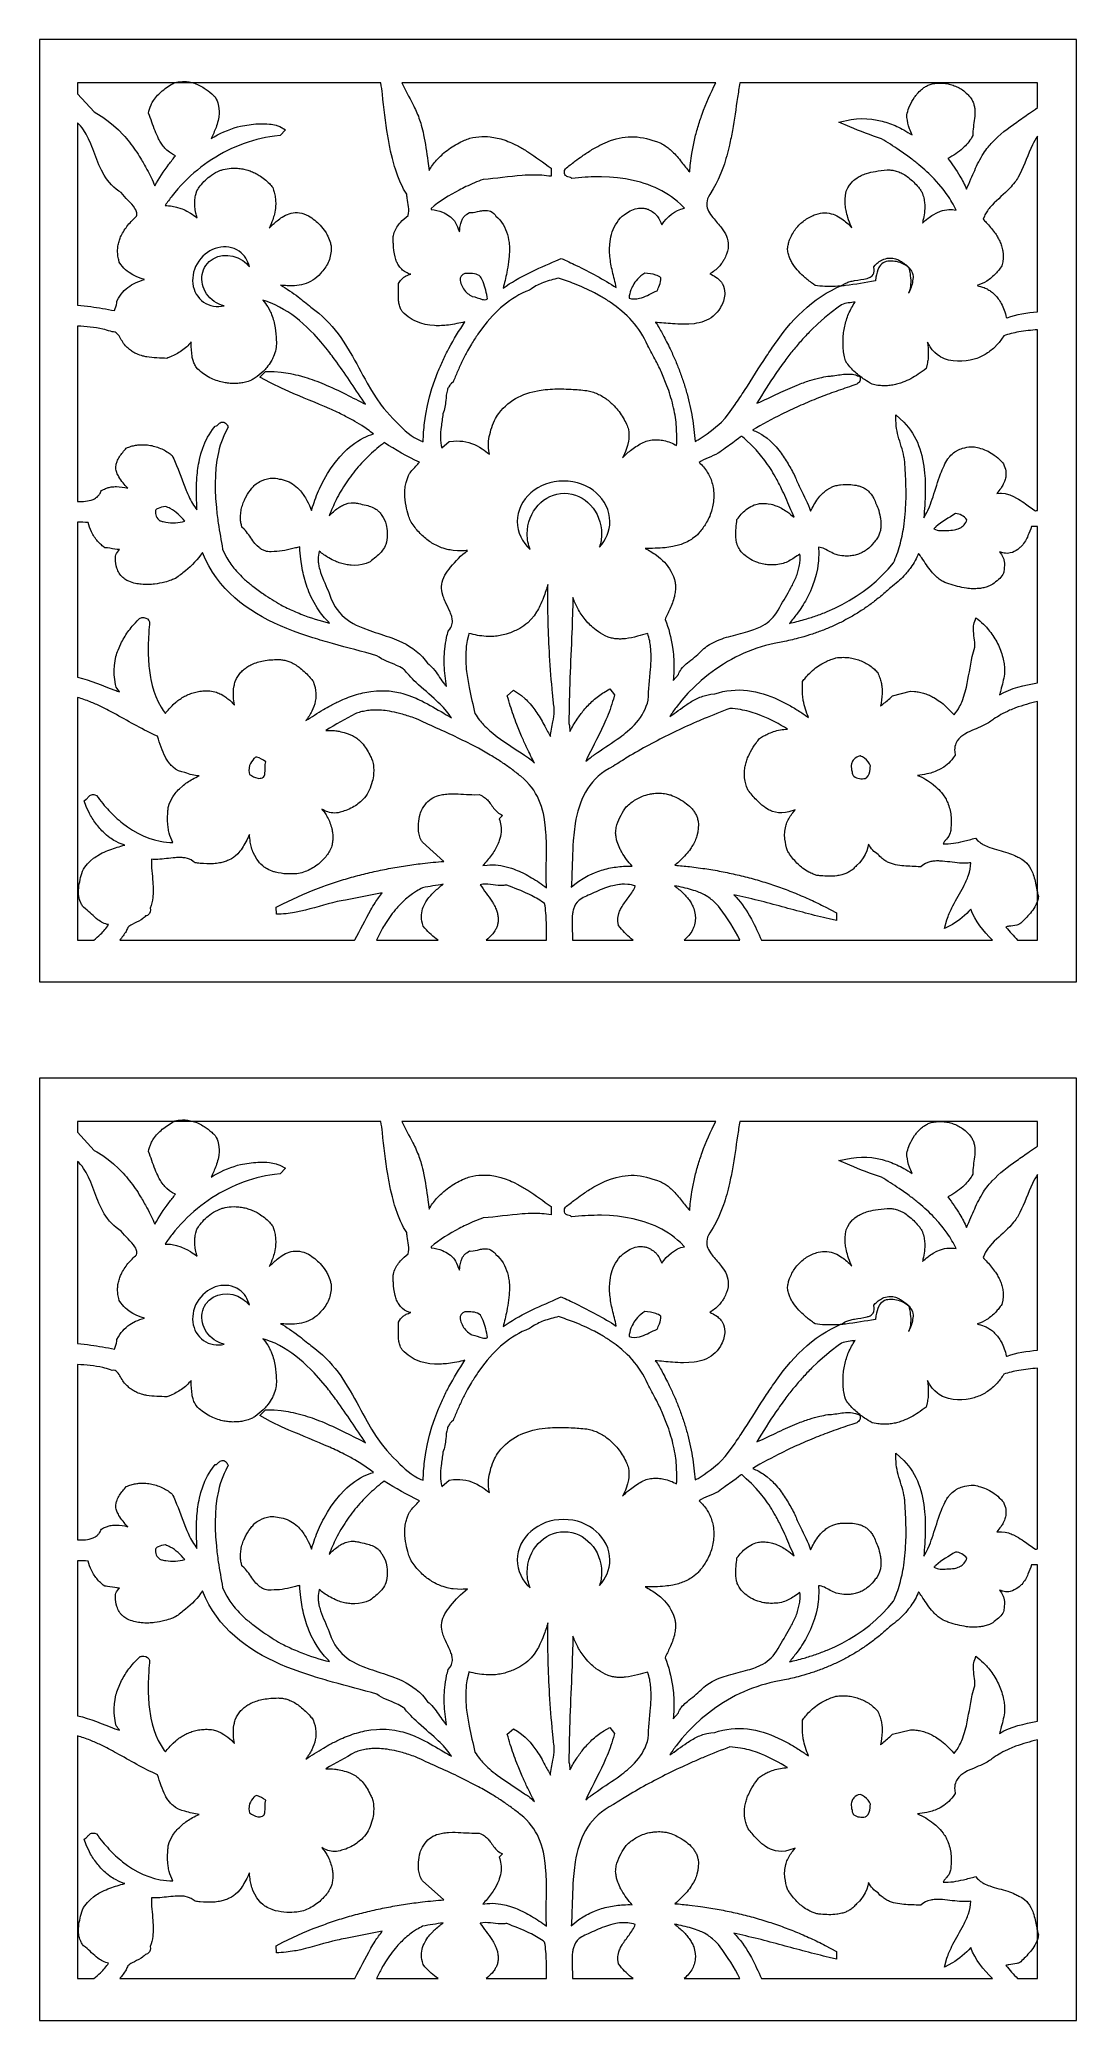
# Model space of a CAD drawing. Header units: centimetres. Extents: x -9.7 to 5, y -14 to 14.
import ezdxf

# ---------------------------------------------------------------- set-up
doc = ezdxf.new("R2010")
doc.units = ezdxf.units.CM
doc.header["$MEASUREMENT"] = 0
doc.layers.add('layer 1', color=7, linetype='Continuous')

msp = doc.modelspace()

# ---------------------------------------------------------------- linework, layer by layer
at = {"layer": 'layer 1', "color": 242, "lineweight": 9}
for points, knots in [([(5.00188, 0.71342), (5.00188, 0.71342), (-9.67207, 0.71342), (-9.67207, 0.71342), (-9.67207, 0.71342), (-9.67207, 0.71342), (-9.67207, 14.04378), (-9.67207, 14.04378), (-9.67207, 14.04378), (-9.67207, 14.04378), (5.00188, 14.04378), (5.00188, 14.04378), (5.00188, 14.04378), (5.00188, 14.04378), (5.00188, 0.71342), (5.00188, 0.71342)], [0, 0, 0, 0, 0.2, 0.2, 0.2, 0.2, 0.4, 0.4, 0.4, 0.4, 0.6, 0.6, 0.6, 0.6, 1, 1, 1, 1]), ([(-7.50002, 13.43175), (-7.524, 13.43843), (-7.54746, 13.44344), (-7.57206, 13.44738), (-7.57206, 13.44738), (-7.59832, 13.45055), (-7.62344, 13.45205), (-7.64991, 13.45202), (-7.64991, 13.45202), (-7.64991, 13.45202), (-7.70989, 13.44692), (-7.70989, 13.44692), (-7.70989, 13.44692), (-7.70989, 13.44692), (-7.75579, 13.43804), (-7.75579, 13.43804), (-7.75579, 13.43804), (-7.75579, 13.43804), (-7.76742, 13.43175), (-7.76742, 13.43175), (-7.76742, 13.43175), (-7.76742, 13.43175), (-7.50002, 13.43175), (-7.50002, 13.43175)], [0, 0, 0, 0, 0.14285714, 0.14285714, 0.14285714, 0.14285714, 0.28571429, 0.28571429, 0.28571429, 0.28571429, 0.42857143, 0.42857143, 0.42857143, 0.42857143, 0.57142857, 0.57142857, 0.57142857, 0.57142857, 0.71428571, 0.71428571, 0.71428571, 0.71428571, 1, 1, 1, 1]), ([(-7.76742, 13.43175), (-7.82737, 13.39936), (-7.88306, 13.36213), (-7.93568, 13.31896), (-7.93568, 13.31896), (-7.95901, 13.29894), (-7.98082, 13.27841), (-8.00204, 13.25619), (-8.00204, 13.25619), (-8.02279, 13.23322), (-8.04137, 13.21007), (-8.05902, 13.18469), (-8.05902, 13.18469), (-8.07244, 13.16383), (-8.08411, 13.14323), (-8.09496, 13.12095), (-8.09496, 13.12095), (-8.09496, 13.12095), (-8.10886, 13.08688), (-8.10886, 13.08688), (-8.10886, 13.08688), (-8.11477, 13.06896), (-8.11957, 13.05158), (-8.12369, 13.03317), (-8.12369, 13.03317), (-8.12369, 13.03317), (-8.12868, 13.00396), (-8.12868, 13.00396), (-8.12868, 13.00396), (-8.09663, 12.92061), (-8.06938, 12.83565), (-8.03734, 12.75231), (-8.03734, 12.75231), (-8.02204, 12.71419), (-8.00578, 12.67728), (-7.98731, 12.64056), (-7.98731, 12.64056), (-7.97558, 12.61879), (-7.96342, 12.59786), (-7.95025, 12.57692), (-7.95025, 12.57692), (-7.95025, 12.57692), (-7.92166, 12.53688), (-7.92166, 12.53688), (-7.92166, 12.53688), (-7.9057, 12.51742), (-7.88958, 12.49959), (-7.87176, 12.4818), (-7.87176, 12.4818), (-7.87176, 12.4818), (-7.83323, 12.4493), (-7.83323, 12.4493), (-7.83323, 12.4493), (-7.83323, 12.4493), (-7.79014, 12.42096), (-7.79014, 12.42096), (-7.79014, 12.42096), (-7.79014, 12.42096), (-7.74933, 12.40065), (-7.74933, 12.40065), (-7.74933, 12.40065), (-7.7801, 12.36083), (-7.81088, 12.32103), (-7.84125, 12.28089), (-7.84125, 12.28089), (-7.914, 12.18387), (-7.98527, 12.08382), (-8.03998, 11.97547), (-8.03998, 11.97547), (-8.07548, 12.0534), (-8.11277, 12.13006), (-8.15232, 12.20606), (-8.15232, 12.20606), (-8.18115, 12.25963), (-8.21092, 12.31224), (-8.24217, 12.36449), (-8.24217, 12.36449), (-8.2665, 12.40363), (-8.29139, 12.44206), (-8.31718, 12.48028), (-8.31718, 12.48028), (-8.34395, 12.51826), (-8.37128, 12.55533), (-8.39966, 12.59214), (-8.39966, 12.59214), (-8.42917, 12.62856), (-8.45918, 12.66385), (-8.49046, 12.6988), (-8.49046, 12.6988), (-8.49046, 12.6988), (-8.556, 12.76642), (-8.556, 12.76642), (-8.556, 12.76642), (-8.556, 12.76642), (-8.62583, 12.83078), (-8.62583, 12.83078), (-8.62583, 12.83078), (-8.62583, 12.83078), (-8.7002, 12.89154), (-8.7002, 12.89154), (-8.7002, 12.89154), (-8.7002, 12.89154), (-8.7793, 12.94829), (-8.7793, 12.94829), (-8.7793, 12.94829), (-8.7793, 12.94829), (-8.86337, 13.00063), (-8.86337, 13.00063), (-8.86337, 13.00063), (-8.86337, 13.00063), (-8.90037, 13.02117), (-8.90037, 13.02117), (-8.90037, 13.02117), (-8.90037, 13.02117), (-9.13495, 13.27822), (-9.13495, 13.27822), (-9.13495, 13.27822), (-9.13495, 13.27822), (-9.13495, 13.43175), (-9.13495, 13.43175), (-9.13495, 13.43175), (-9.13495, 13.43175), (-7.76742, 13.43175), (-7.76742, 13.43175)], [0, 0, 0, 0, 0.03125, 0.03125, 0.03125, 0.03125, 0.0625, 0.0625, 0.0625, 0.0625, 0.09375, 0.09375, 0.09375, 0.09375, 0.125, 0.125, 0.125, 0.125, 0.15625, 0.15625, 0.15625, 0.15625, 0.1875, 0.1875, 0.1875, 0.1875, 0.21875, 0.21875, 0.21875, 0.21875, 0.25, 0.25, 0.25, 0.25, 0.28125, 0.28125, 0.28125, 0.28125, 0.3125, 0.3125, 0.3125, 0.3125, 0.34375, 0.34375, 0.34375, 0.34375, 0.375, 0.375, 0.375, 0.375, 0.40625, 0.40625, 0.40625, 0.40625, 0.4375, 0.4375, 0.4375, 0.4375, 0.46875, 0.46875, 0.46875, 0.46875, 0.5, 0.5, 0.5, 0.5, 0.53125, 0.53125, 0.53125, 0.53125, 0.5625, 0.5625, 0.5625, 0.5625, 0.59375, 0.59375, 0.59375, 0.59375, 0.625, 0.625, 0.625, 0.625, 0.65625, 0.65625, 0.65625, 0.65625, 0.6875, 0.6875, 0.6875, 0.6875, 0.71875, 0.71875, 0.71875, 0.71875, 0.75, 0.75, 0.75, 0.75, 0.78125, 0.78125, 0.78125, 0.78125, 0.8125, 0.8125, 0.8125, 0.8125, 0.84375, 0.84375, 0.84375, 0.84375, 0.875, 0.875, 0.875, 0.875, 0.90625, 0.90625, 0.90625, 0.90625, 0.9375, 0.9375, 0.9375, 0.9375, 1, 1, 1, 1]), ([(-5.70097, 11.41849), (-5.72551, 11.44391), (-5.75082, 11.46721), (-5.77816, 11.48968), (-5.77816, 11.48968), (-5.80647, 11.51191), (-5.83524, 11.53193), (-5.86584, 11.55095), (-5.86584, 11.55095), (-5.86584, 11.55095), (-5.89897, 11.56673), (-5.89897, 11.56673), (-5.89897, 11.56673), (-5.89897, 11.56673), (-5.93088, 11.57891), (-5.93088, 11.57891), (-5.93088, 11.57891), (-5.93088, 11.57891), (-5.96235, 11.58791), (-5.96235, 11.58791), (-5.96235, 11.58791), (-5.96235, 11.58791), (-5.99333, 11.59383), (-5.99333, 11.59383), (-5.99333, 11.59383), (-5.99333, 11.59383), (-6.02378, 11.59673), (-6.02378, 11.59673), (-6.02378, 11.59673), (-6.02378, 11.59673), (-6.05357, 11.59673), (-6.05357, 11.59673), (-6.05357, 11.59673), (-6.05357, 11.59673), (-6.08263, 11.59402), (-6.08263, 11.59402), (-6.08263, 11.59402), (-6.08263, 11.59402), (-6.11088, 11.58879), (-6.11088, 11.58879), (-6.11088, 11.58879), (-6.11088, 11.58879), (-6.13827, 11.58124), (-6.13827, 11.58124), (-6.13827, 11.58124), (-6.13827, 11.58124), (-6.16479, 11.57161), (-6.16479, 11.57161), (-6.16479, 11.57161), (-6.16479, 11.57161), (-6.19045, 11.56014), (-6.19045, 11.56014), (-6.19045, 11.56014), (-6.19045, 11.56014), (-6.2394, 11.53254), (-6.2394, 11.53254), (-6.2394, 11.53254), (-6.26315, 11.51657), (-6.28549, 11.5001), (-6.30789, 11.48231), (-6.30789, 11.48231), (-6.34737, 11.44897), (-6.3847, 11.41401), (-6.4217, 11.378), (-6.4217, 11.378), (-6.40286, 11.41658), (-6.38682, 11.45545), (-6.37226, 11.49581), (-6.37226, 11.49581), (-6.36354, 11.52254), (-6.35585, 11.54898), (-6.34892, 11.57623), (-6.34892, 11.57623), (-6.34892, 11.57623), (-6.3381, 11.63134), (-6.3381, 11.63134), (-6.3381, 11.63134), (-6.33425, 11.65966), (-6.33168, 11.68716), (-6.33025, 11.7157), (-6.33025, 11.7157), (-6.33025, 11.7157), (-6.33138, 11.77276), (-6.33138, 11.77276), (-6.33138, 11.77276), (-6.33138, 11.77276), (-6.33821, 11.83014), (-6.33821, 11.83014), (-6.33821, 11.83014), (-6.33821, 11.83014), (-6.35128, 11.88751), (-6.35128, 11.88751), (-6.35128, 11.88751), (-6.35128, 11.88751), (-6.36029, 11.91607), (-6.36029, 11.91607), (-6.36029, 11.91607), (-6.36029, 11.91607), (-6.37294, 11.94955), (-6.37294, 11.94955), (-6.37294, 11.94955), (-6.38829, 11.96918), (-6.40373, 11.98787), (-6.42043, 12.00638), (-6.42043, 12.00638), (-6.44204, 12.02874), (-6.46401, 12.04924), (-6.48779, 12.06931), (-6.48779, 12.06931), (-6.51258, 12.08883), (-6.53747, 12.10647), (-6.56412, 12.12344), (-6.56412, 12.12344), (-6.58465, 12.13557), (-6.60514, 12.14675), (-6.62646, 12.15748), (-6.62646, 12.15748), (-6.64834, 12.16758), (-6.67005, 12.1767), (-6.69259, 12.18528), (-6.69259, 12.18528), (-6.71564, 12.19314), (-6.7384, 12.20002), (-6.76195, 12.20623), (-6.76195, 12.20623), (-6.786, 12.21165), (-6.80961, 12.21608), (-6.83401, 12.21972), (-6.83401, 12.21972), (-6.85888, 12.22247), (-6.88313, 12.22424), (-6.90815, 12.22509), (-6.90815, 12.22509), (-6.90815, 12.22509), (-6.95843, 12.22387), (-6.95843, 12.22387), (-6.95843, 12.22387), (-6.99833, 12.22053), (-7.03666, 12.21518), (-7.07547, 12.20509), (-7.07547, 12.20509), (-7.09022, 12.20074), (-7.10457, 12.19603), (-7.11902, 12.19078), (-7.11902, 12.19078), (-7.16295, 12.17335), (-7.20225, 12.15211), (-7.24138, 12.12577), (-7.24138, 12.12577), (-7.2715, 12.10441), (-7.29907, 12.08171), (-7.32594, 12.05645), (-7.32594, 12.05645), (-7.35233, 12.03052), (-7.37629, 12.00371), (-7.39913, 11.97465), (-7.39913, 11.97465), (-7.41589, 11.95234), (-7.43117, 11.92979), (-7.44597, 11.90616), (-7.44597, 11.90616), (-7.44597, 11.90616), (-7.46127, 11.85426), (-7.46127, 11.85426), (-7.46127, 11.85426), (-7.46655, 11.83005), (-7.47055, 11.80656), (-7.47361, 11.78198), (-7.47361, 11.78198), (-7.47556, 11.75757), (-7.47642, 11.73392), (-7.47628, 11.70944), (-7.47628, 11.70944), (-7.47515, 11.68514), (-7.47312, 11.6616), (-7.47008, 11.63746), (-7.47008, 11.63746), (-7.47008, 11.63746), (-7.46141, 11.5901), (-7.46141, 11.5901), (-7.46141, 11.5901), (-7.45609, 11.5679), (-7.45025, 11.54628), (-7.44341, 11.52449), (-7.44341, 11.52449), (-7.47373, 11.54746), (-7.5046, 11.56848), (-7.53681, 11.58876), (-7.53681, 11.58876), (-7.53681, 11.58876), (-7.59044, 11.61889), (-7.59044, 11.61889), (-7.59044, 11.61889), (-7.61844, 11.63268), (-7.64609, 11.64498), (-7.67513, 11.65649), (-7.67513, 11.65649), (-7.67513, 11.65649), (-7.73432, 11.67547), (-7.73432, 11.67547), (-7.73432, 11.67547), (-7.73432, 11.67547), (-7.79561, 11.68876), (-7.79561, 11.68876), (-7.79561, 11.68876), (-7.82906, 11.69334), (-7.8628, 11.6974), (-7.89665, 11.69634), (-7.89665, 11.69634), (-7.86505, 11.74303), (-7.8319, 11.78797), (-7.79772, 11.83284), (-7.79772, 11.83284), (-7.79772, 11.83284), (-7.75734, 11.88284), (-7.75734, 11.88284), (-7.75734, 11.88284), (-7.75734, 11.88284), (-7.71561, 11.93168), (-7.71561, 11.93168), (-7.71561, 11.93168), (-7.71561, 11.93168), (-7.67258, 11.97931), (-7.67258, 11.97931), (-7.67258, 11.97931), (-7.67258, 11.97931), (-7.62827, 12.0257), (-7.62827, 12.0257), (-7.62827, 12.0257), (-7.62827, 12.0257), (-7.58274, 12.07083), (-7.58274, 12.07083), (-7.58274, 12.07083), (-7.58274, 12.07083), (-7.53603, 12.11465), (-7.53603, 12.11465), (-7.53603, 12.11465), (-7.53603, 12.11465), (-7.48815, 12.15715), (-7.48815, 12.15715), (-7.48815, 12.15715), (-7.48815, 12.15715), (-7.43915, 12.19827), (-7.43915, 12.19827), (-7.43915, 12.19827), (-7.43915, 12.19827), (-7.38906, 12.23802), (-7.38906, 12.23802), (-7.38906, 12.23802), (-7.38906, 12.23802), (-7.33795, 12.27632), (-7.33795, 12.27632), (-7.33795, 12.27632), (-7.33795, 12.27632), (-7.28585, 12.31316), (-7.28585, 12.31316), (-7.28585, 12.31316), (-7.28585, 12.31316), (-7.23278, 12.34852), (-7.23278, 12.34852), (-7.23278, 12.34852), (-7.23278, 12.34852), (-7.1788, 12.38236), (-7.1788, 12.38236), (-7.1788, 12.38236), (-7.1788, 12.38236), (-7.12394, 12.41466), (-7.12394, 12.41466), (-7.12394, 12.41466), (-7.12394, 12.41466), (-7.06823, 12.44536), (-7.06823, 12.44536), (-7.06823, 12.44536), (-7.06823, 12.44536), (-7.01172, 12.47446), (-7.01172, 12.47446), (-7.01172, 12.47446), (-7.01172, 12.47446), (-6.95445, 12.50191), (-6.95445, 12.50191), (-6.95445, 12.50191), (-6.95445, 12.50191), (-6.89646, 12.52768), (-6.89646, 12.52768), (-6.89646, 12.52768), (-6.89646, 12.52768), (-6.83779, 12.55174), (-6.83779, 12.55174), (-6.83779, 12.55174), (-6.83779, 12.55174), (-6.77846, 12.57406), (-6.77846, 12.57406), (-6.77846, 12.57406), (-6.77846, 12.57406), (-6.71854, 12.59464), (-6.71854, 12.59464), (-6.71854, 12.59464), (-6.71854, 12.59464), (-6.65805, 12.6134), (-6.65805, 12.6134), (-6.65805, 12.6134), (-6.65805, 12.6134), (-6.59703, 12.63033), (-6.59703, 12.63033), (-6.59703, 12.63033), (-6.59703, 12.63033), (-6.53551, 12.64542), (-6.53551, 12.64542), (-6.53551, 12.64542), (-6.53551, 12.64542), (-6.47356, 12.6586), (-6.47356, 12.6586), (-6.47356, 12.6586), (-6.47356, 12.6586), (-6.41118, 12.66988), (-6.41118, 12.66988), (-6.41118, 12.66988), (-6.41118, 12.66988), (-6.34843, 12.67921), (-6.34843, 12.67921), (-6.34843, 12.67921), (-6.34843, 12.67921), (-6.26913, 12.68843), (-6.26913, 12.68843), (-6.26913, 12.68843), (-6.26913, 12.68843), (-6.19029, 12.76874), (-6.19029, 12.76874), (-6.19029, 12.76874), (-6.19029, 12.76874), (-6.27371, 12.81242), (-6.27371, 12.81242), (-6.27371, 12.81242), (-6.29113, 12.81965), (-6.30824, 12.82585), (-6.32625, 12.83151), (-6.32625, 12.83151), (-6.35717, 12.83991), (-6.3872, 12.84569), (-6.41898, 12.84989), (-6.41898, 12.84989), (-6.41898, 12.84989), (-6.45727, 12.85332), (-6.45727, 12.85332), (-6.45727, 12.85332), (-6.54137, 12.85774), (-6.62334, 12.85132), (-6.70669, 12.84033), (-6.70669, 12.84033), (-6.74806, 12.8345), (-6.78922, 12.8278), (-6.83039, 12.82071), (-6.83039, 12.82071), (-6.83039, 12.82071), (-6.8692, 12.80983), (-6.8692, 12.80983), (-6.8692, 12.80983), (-7.00041, 12.77075), (-7.12824, 12.71831), (-7.24294, 12.6432), (-7.24294, 12.6432), (-7.21884, 12.69567), (-7.19568, 12.74807), (-7.17537, 12.80214), (-7.17537, 12.80214), (-7.16425, 12.83388), (-7.15461, 12.86522), (-7.14632, 12.89781), (-7.14632, 12.89781), (-7.14632, 12.89781), (-7.13669, 12.94724), (-7.13669, 12.94724), (-7.13669, 12.94724), (-7.1334, 12.97278), (-7.13146, 12.99727), (-7.13076, 13.02302), (-7.13076, 13.02302), (-7.13076, 13.02302), (-7.13382, 13.07439), (-7.13382, 13.07439), (-7.13382, 13.07439), (-7.13382, 13.07439), (-7.14353, 13.12598), (-7.14353, 13.12598), (-7.14353, 13.12598), (-7.14353, 13.12598), (-7.15116, 13.15174), (-7.15116, 13.15174), (-7.15116, 13.15174), (-7.15116, 13.15174), (-7.16074, 13.17738), (-7.16074, 13.17738), (-7.16074, 13.17738), (-7.16074, 13.17738), (-7.17235, 13.20282), (-7.17235, 13.20282), (-7.17235, 13.20282), (-7.17235, 13.20282), (-7.18842, 13.23236), (-7.18842, 13.23236), (-7.18842, 13.23236), (-7.20371, 13.24745), (-7.21906, 13.26221), (-7.23493, 13.27671), (-7.23493, 13.27671), (-7.26913, 13.30672), (-7.30399, 13.33363), (-7.34208, 13.35865), (-7.34208, 13.35865), (-7.39138, 13.38919), (-7.4438, 13.41608), (-7.50002, 13.43175), (-7.50002, 13.43175), (-7.50002, 13.43175), (-4.84096, 13.43175), (-4.84096, 13.43175), (-4.84096, 13.43175), (-4.83368, 13.37866), (-4.82725, 13.32544), (-4.8208, 13.27225), (-4.8208, 13.27225), (-4.79739, 13.07538), (-4.77511, 12.8787), (-4.74421, 12.68279), (-4.74421, 12.68279), (-4.73208, 12.61061), (-4.7188, 12.53898), (-4.70394, 12.4673), (-4.70394, 12.4673), (-4.70394, 12.4673), (-4.67948, 12.36213), (-4.67948, 12.36213), (-4.67948, 12.36213), (-4.66607, 12.31078), (-4.65176, 12.26015), (-4.63617, 12.20941), (-4.63617, 12.20941), (-4.63617, 12.20941), (-4.60219, 12.11193), (-4.60219, 12.11193), (-4.60219, 12.11193), (-4.60219, 12.11193), (-4.56356, 12.01865), (-4.56356, 12.01865), (-4.56356, 12.01865), (-4.56356, 12.01865), (-4.54235, 11.9738), (-4.54235, 11.9738), (-4.54235, 11.9738), (-4.54235, 11.9738), (-4.51978, 11.93024), (-4.51978, 11.93024), (-4.51978, 11.93024), (-4.51978, 11.93024), (-4.47657, 11.85739), (-4.47657, 11.85739), (-4.47657, 11.85739), (-4.47484, 11.839), (-4.47251, 11.82083), (-4.46977, 11.80258), (-4.46977, 11.80258), (-4.45697, 11.72186), (-4.4356, 11.63797), (-4.45644, 11.55682), (-4.45644, 11.55682), (-4.49477, 11.52541), (-4.53116, 11.49307), (-4.5648, 11.45668), (-4.5648, 11.45668), (-4.58357, 11.43545), (-4.60036, 11.41399), (-4.616, 11.39038), (-4.616, 11.39038), (-4.62346, 11.37825), (-4.63029, 11.36617), (-4.63682, 11.35354), (-4.63682, 11.35354), (-4.64944, 11.32648), (-4.6581, 11.30096), (-4.66411, 11.27173), (-4.66411, 11.27173), (-4.66724, 11.2513), (-4.66855, 11.2323), (-4.66837, 11.21164), (-4.66837, 11.21164), (-4.66712, 11.19203), (-4.66625, 11.17241), (-4.66519, 11.1528), (-4.66519, 11.1528), (-4.66144, 11.09047), (-4.65533, 11.03002), (-4.6408, 10.96913), (-4.6408, 10.96913), (-4.63455, 10.94615), (-4.62745, 10.9244), (-4.61871, 10.90223), (-4.61871, 10.90223), (-4.61134, 10.88572), (-4.60356, 10.8703), (-4.59463, 10.85459), (-4.59463, 10.85459), (-4.59463, 10.85459), (-4.57422, 10.82484), (-4.57422, 10.82484), (-4.57422, 10.82484), (-4.56214, 10.81024), (-4.55011, 10.79751), (-4.53622, 10.78461), (-4.53622, 10.78461), (-4.53622, 10.78461), (-4.50567, 10.76167), (-4.50567, 10.76167), (-4.50567, 10.76167), (-4.50567, 10.76167), (-4.4709, 10.74253), (-4.4709, 10.74253), (-4.4709, 10.74253), (-4.45356, 10.73523), (-4.4369, 10.72768), (-4.4181, 10.72533), (-4.4181, 10.72533), (-4.44168, 10.71999), (-4.46256, 10.71218), (-4.4843, 10.70171), (-4.4843, 10.70171), (-4.49911, 10.69333), (-4.51209, 10.68472), (-4.52561, 10.6744), (-4.52561, 10.6744), (-4.53943, 10.66227), (-4.55132, 10.65023), (-4.56342, 10.63641), (-4.56342, 10.63641), (-4.56342, 10.63641), (-4.59441, 10.59291), (-4.59441, 10.59291), (-4.59441, 10.59291), (-4.59441, 10.59291), (-4.59132, 10.55728), (-4.59132, 10.55728), (-4.59132, 10.55728), (-4.58857, 10.49288), (-4.59633, 10.42878), (-4.59314, 10.36428), (-4.59314, 10.36428), (-4.59157, 10.34291), (-4.58892, 10.32249), (-4.58468, 10.30148), (-4.58468, 10.30148), (-4.57932, 10.27924), (-4.5726, 10.25917), (-4.56336, 10.23823), (-4.56336, 10.23823), (-4.55632, 10.22419), (-4.54882, 10.21139), (-4.54037, 10.19813), (-4.54037, 10.19813), (-4.54037, 10.19813), (-4.51154, 10.16945), (-4.51154, 10.16945), (-4.51154, 10.16945), (-4.51154, 10.16945), (-4.48448, 10.14544), (-4.48448, 10.14544), (-4.48448, 10.14544), (-4.48448, 10.14544), (-4.45666, 10.12345), (-4.45666, 10.12345), (-4.45666, 10.12345), (-4.45666, 10.12345), (-4.42813, 10.10345), (-4.42813, 10.10345), (-4.42813, 10.10345), (-4.42813, 10.10345), (-4.39896, 10.08539), (-4.39896, 10.08539), (-4.39896, 10.08539), (-4.39896, 10.08539), (-4.3692, 10.06921), (-4.3692, 10.06921), (-4.3692, 10.06921), (-4.3692, 10.06921), (-4.3389, 10.05486), (-4.3389, 10.05486), (-4.3389, 10.05486), (-4.3389, 10.05486), (-4.27693, 10.0314), (-4.27693, 10.0314), (-4.27693, 10.0314), (-4.27693, 10.0314), (-4.21353, 10.01444), (-4.21353, 10.01444), (-4.21353, 10.01444), (-4.21353, 10.01444), (-4.14905, 10.00337), (-4.14905, 10.00337), (-4.14905, 10.00337), (-4.14905, 10.00337), (-4.08385, 9.99763), (-4.08385, 9.99763), (-4.08385, 9.99763), (-4.05078, 9.99655), (-4.01837, 9.99656), (-3.9853, 9.99761), (-3.9853, 9.99761), (-3.9522, 9.99962), (-3.9196, 10.00246), (-3.88666, 10.00616), (-3.88666, 10.00616), (-3.8073, 10.01688), (-3.72938, 10.03193), (-3.65166, 10.05104), (-3.65166, 10.05104), (-3.73415, 9.92991), (-3.80892, 9.80416), (-3.87904, 9.67565), (-3.87904, 9.67565), (-3.9077, 9.62105), (-3.93529, 9.56628), (-3.96207, 9.51073), (-3.96207, 9.51073), (-3.98785, 9.45473), (-4.01242, 9.39865), (-4.03609, 9.34174), (-4.03609, 9.34174), (-4.03609, 9.34174), (-4.08002, 9.22674), (-4.08002, 9.22674), (-4.08002, 9.22674), (-4.08002, 9.22674), (-4.11927, 9.10981), (-4.11927, 9.10981), (-4.11927, 9.10981), (-4.11927, 9.10981), (-4.15361, 8.99087), (-4.15361, 8.99087), (-4.15361, 8.99087), (-4.15361, 8.99087), (-4.18278, 8.86992), (-4.18278, 8.86992), (-4.18278, 8.86992), (-4.18278, 8.86992), (-4.20648, 8.74689), (-4.20648, 8.74689), (-4.20648, 8.74689), (-4.20648, 8.74689), (-4.22449, 8.62175), (-4.22449, 8.62175), (-4.22449, 8.62175), (-4.23393, 8.53337), (-4.24173, 8.44471), (-4.24238, 8.35577), (-4.24238, 8.35577), (-4.25329, 8.35918), (-4.26394, 8.36325), (-4.27462, 8.36736), (-4.27462, 8.36736), (-4.40664, 8.42248), (-4.514, 8.51981), (-4.61084, 8.62233), (-4.61084, 8.62233), (-4.61084, 8.62233), (-4.6724, 8.68321), (-4.6724, 8.68321), (-4.6724, 8.68321), (-4.6724, 8.68321), (-4.71663, 8.72935), (-4.71663, 8.72935), (-4.71663, 8.72935), (-4.71663, 8.72935), (-4.75861, 8.77657), (-4.75861, 8.77657), (-4.75861, 8.77657), (-4.75861, 8.77657), (-4.79853, 8.8248), (-4.79853, 8.8248), (-4.79853, 8.8248), (-4.79853, 8.8248), (-4.83657, 8.87396), (-4.83657, 8.87396), (-4.83657, 8.87396), (-4.83657, 8.87396), (-4.90775, 8.97483), (-4.90775, 8.97483), (-4.90775, 8.97483), (-4.90775, 8.97483), (-4.97365, 9.07859), (-4.97365, 9.07859), (-4.97365, 9.07859), (-4.97365, 9.07859), (-5.03572, 9.18459), (-5.03572, 9.18459), (-5.03572, 9.18459), (-5.11641, 9.32862), (-5.19284, 9.47485), (-5.27526, 9.61795), (-5.27526, 9.61795), (-5.27526, 9.61795), (-5.3405, 9.7252), (-5.3405, 9.7252), (-5.3405, 9.7252), (-5.3405, 9.7252), (-5.41098, 9.83055), (-5.41098, 9.83055), (-5.41098, 9.83055), (-5.41098, 9.83055), (-5.44866, 9.88228), (-5.44866, 9.88228), (-5.44866, 9.88228), (-5.44866, 9.88228), (-5.48823, 9.93325), (-5.48823, 9.93325), (-5.48823, 9.93325), (-5.48823, 9.93325), (-5.52986, 9.98337), (-5.52986, 9.98337), (-5.52986, 9.98337), (-5.52986, 9.98337), (-5.57376, 10.03251), (-5.57376, 10.03251), (-5.57376, 10.03251), (-5.57376, 10.03251), (-5.62011, 10.0806), (-5.62011, 10.0806), (-5.62011, 10.0806), (-5.62011, 10.0806), (-5.66911, 10.12751), (-5.66911, 10.12751), (-5.66911, 10.12751), (-5.66911, 10.12751), (-5.7209, 10.17314), (-5.7209, 10.17314), (-5.7209, 10.17314), (-5.7209, 10.17314), (-5.7757, 10.2174), (-5.7757, 10.2174), (-5.7757, 10.2174), (-5.7757, 10.2174), (-5.8319, 10.25889), (-5.8319, 10.25889), (-5.8319, 10.25889), (-5.89159, 10.30823), (-5.95154, 10.35698), (-6.01296, 10.4042), (-6.01296, 10.4042), (-6.09241, 10.46395), (-6.17475, 10.52254), (-6.26288, 10.56915), (-6.26288, 10.56915), (-6.23183, 10.56597), (-6.20095, 10.56373), (-6.16978, 10.56203), (-6.16978, 10.56203), (-6.13498, 10.56114), (-6.10102, 10.56139), (-6.06625, 10.56297), (-6.06625, 10.56297), (-6.06625, 10.56297), (-5.99834, 10.57057), (-5.99834, 10.57057), (-5.99834, 10.57057), (-5.99834, 10.57057), (-5.96491, 10.5769), (-5.96491, 10.5769), (-5.96491, 10.5769), (-5.96491, 10.5769), (-5.93189, 10.58511), (-5.93189, 10.58511), (-5.93189, 10.58511), (-5.93189, 10.58511), (-5.8994, 10.59535), (-5.8994, 10.59535), (-5.8994, 10.59535), (-5.8994, 10.59535), (-5.86751, 10.60776), (-5.86751, 10.60776), (-5.86751, 10.60776), (-5.86751, 10.60776), (-5.83633, 10.62251), (-5.83633, 10.62251), (-5.83633, 10.62251), (-5.83633, 10.62251), (-5.806, 10.63969), (-5.806, 10.63969), (-5.806, 10.63969), (-5.806, 10.63969), (-5.77662, 10.65939), (-5.77662, 10.65939), (-5.77662, 10.65939), (-5.77662, 10.65939), (-5.74831, 10.68175), (-5.74831, 10.68175), (-5.74831, 10.68175), (-5.74831, 10.68175), (-5.72119, 10.70682), (-5.72119, 10.70682), (-5.72119, 10.70682), (-5.72119, 10.70682), (-5.69535, 10.73465), (-5.69535, 10.73465), (-5.69535, 10.73465), (-5.67558, 10.75945), (-5.65447, 10.78307), (-5.63557, 10.80852), (-5.63557, 10.80852), (-5.61718, 10.83458), (-5.60181, 10.86088), (-5.58829, 10.88972), (-5.58829, 10.88972), (-5.57556, 10.91878), (-5.56594, 10.94754), (-5.55845, 10.97836), (-5.55845, 10.97836), (-5.55154, 11.01017), (-5.5475, 11.04131), (-5.54563, 11.07381), (-5.54563, 11.07381), (-5.54515, 11.08737), (-5.545, 11.10082), (-5.54503, 11.11441), (-5.54503, 11.11441), (-5.54804, 11.13237), (-5.55151, 11.14974), (-5.55582, 11.16744), (-5.55582, 11.16744), (-5.56529, 11.20099), (-5.57698, 11.23184), (-5.59188, 11.26338), (-5.59188, 11.26338), (-5.60238, 11.28397), (-5.61353, 11.30356), (-5.62584, 11.32316), (-5.62584, 11.32316), (-5.64862, 11.35732), (-5.67314, 11.38823), (-5.70097, 11.41849)], [0, 0, 0, 0, 0.0047619, 0.0047619, 0.0047619, 0.0047619, 0.00952381, 0.00952381, 0.00952381, 0.00952381, 0.01428571, 0.01428571, 0.01428571, 0.01428571, 0.01904762, 0.01904762, 0.01904762, 0.01904762, 0.02380952, 0.02380952, 0.02380952, 0.02380952, 0.02857143, 0.02857143, 0.02857143, 0.02857143, 0.03333333, 0.03333333, 0.03333333, 0.03333333, 0.03809524, 0.03809524, 0.03809524, 0.03809524, 0.04285714, 0.04285714, 0.04285714, 0.04285714, 0.04761905, 0.04761905, 0.04761905, 0.04761905, 0.05238095, 0.05238095, 0.05238095, 0.05238095, 0.05714286, 0.05714286, 0.05714286, 0.05714286, 0.06190476, 0.06190476, 0.06190476, 0.06190476, 0.06666667, 0.06666667, 0.06666667, 0.06666667, 0.07142857, 0.07142857, 0.07142857, 0.07142857, 0.07619048, 0.07619048, 0.07619048, 0.07619048, 0.08095238, 0.08095238, 0.08095238, 0.08095238, 0.08571429, 0.08571429, 0.08571429, 0.08571429, 0.09047619, 0.09047619, 0.09047619, 0.09047619, 0.0952381, 0.0952381, 0.0952381, 0.0952381, 0.1, 0.1, 0.1, 0.1, 0.1047619, 0.1047619, 0.1047619, 0.1047619, 0.10952381, 0.10952381, 0.10952381, 0.10952381, 0.11428571, 0.11428571, 0.11428571, 0.11428571, 0.11904762, 0.11904762, 0.11904762, 0.11904762, 0.12380952, 0.12380952, 0.12380952, 0.12380952, 0.12857143, 0.12857143, 0.12857143, 0.12857143, 0.13333333, 0.13333333, 0.13333333, 0.13333333, 0.13809524, 0.13809524, 0.13809524, 0.13809524, 0.14285714, 0.14285714, 0.14285714, 0.14285714, 0.14761905, 0.14761905, 0.14761905, 0.14761905, 0.15238095, 0.15238095, 0.15238095, 0.15238095, 0.15714286, 0.15714286, 0.15714286, 0.15714286, 0.16190476, 0.16190476, 0.16190476, 0.16190476, 0.16666667, 0.16666667, 0.16666667, 0.16666667, 0.17142857, 0.17142857, 0.17142857, 0.17142857, 0.17619048, 0.17619048, 0.17619048, 0.17619048, 0.18095238, 0.18095238, 0.18095238, 0.18095238, 0.18571429, 0.18571429, 0.18571429, 0.18571429, 0.19047619, 0.19047619, 0.19047619, 0.19047619, 0.1952381, 0.1952381, 0.1952381, 0.1952381, 0.2, 0.2, 0.2, 0.2, 0.2047619, 0.2047619, 0.2047619, 0.2047619, 0.20952381, 0.20952381, 0.20952381, 0.20952381, 0.21428571, 0.21428571, 0.21428571, 0.21428571, 0.21904762, 0.21904762, 0.21904762, 0.21904762, 0.22380952, 0.22380952, 0.22380952, 0.22380952, 0.22857143, 0.22857143, 0.22857143, 0.22857143, 0.23333333, 0.23333333, 0.23333333, 0.23333333, 0.23809524, 0.23809524, 0.23809524, 0.23809524, 0.24285714, 0.24285714, 0.24285714, 0.24285714, 0.24761905, 0.24761905, 0.24761905, 0.24761905, 0.25238095, 0.25238095, 0.25238095, 0.25238095, 0.25714286, 0.25714286, 0.25714286, 0.25714286, 0.26190476, 0.26190476, 0.26190476, 0.26190476, 0.26666667, 0.26666667, 0.26666667, 0.26666667, 0.27142857, 0.27142857, 0.27142857, 0.27142857, 0.27619048, 0.27619048, 0.27619048, 0.27619048, 0.28095238, 0.28095238, 0.28095238, 0.28095238, 0.28571429, 0.28571429, 0.28571429, 0.28571429, 0.29047619, 0.29047619, 0.29047619, 0.29047619, 0.2952381, 0.2952381, 0.2952381, 0.2952381, 0.3, 0.3, 0.3, 0.3, 0.3047619, 0.3047619, 0.3047619, 0.3047619, 0.30952381, 0.30952381, 0.30952381, 0.30952381, 0.31428571, 0.31428571, 0.31428571, 0.31428571, 0.31904762, 0.31904762, 0.31904762, 0.31904762, 0.32380952, 0.32380952, 0.32380952, 0.32380952, 0.32857143, 0.32857143, 0.32857143, 0.32857143, 0.33333333, 0.33333333, 0.33333333, 0.33333333, 0.33809524, 0.33809524, 0.33809524, 0.33809524, 0.34285714, 0.34285714, 0.34285714, 0.34285714, 0.34761905, 0.34761905, 0.34761905, 0.34761905, 0.35238095, 0.35238095, 0.35238095, 0.35238095, 0.35714286, 0.35714286, 0.35714286, 0.35714286, 0.36190476, 0.36190476, 0.36190476, 0.36190476, 0.36666667, 0.36666667, 0.36666667, 0.36666667, 0.37142857, 0.37142857, 0.37142857, 0.37142857, 0.37619048, 0.37619048, 0.37619048, 0.37619048, 0.38095238, 0.38095238, 0.38095238, 0.38095238, 0.38571429, 0.38571429, 0.38571429, 0.38571429, 0.39047619, 0.39047619, 0.39047619, 0.39047619, 0.3952381, 0.3952381, 0.3952381, 0.3952381, 0.4, 0.4, 0.4, 0.4, 0.4047619, 0.4047619, 0.4047619, 0.4047619, 0.40952381, 0.40952381, 0.40952381, 0.40952381, 0.41428571, 0.41428571, 0.41428571, 0.41428571, 0.41904762, 0.41904762, 0.41904762, 0.41904762, 0.42380952, 0.42380952, 0.42380952, 0.42380952, 0.42857143, 0.42857143, 0.42857143, 0.42857143, 0.43333333, 0.43333333, 0.43333333, 0.43333333, 0.43809524, 0.43809524, 0.43809524, 0.43809524, 0.44285714, 0.44285714, 0.44285714, 0.44285714, 0.44761905, 0.44761905, 0.44761905, 0.44761905, 0.45238095, 0.45238095, 0.45238095, 0.45238095, 0.45714286, 0.45714286, 0.45714286, 0.45714286, 0.46190476, 0.46190476, 0.46190476, 0.46190476, 0.46666667, 0.46666667, 0.46666667, 0.46666667, 0.47142857, 0.47142857, 0.47142857, 0.47142857, 0.47619048, 0.47619048, 0.47619048, 0.47619048, 0.48095238, 0.48095238, 0.48095238, 0.48095238, 0.48571429, 0.48571429, 0.48571429, 0.48571429, 0.49047619, 0.49047619, 0.49047619, 0.49047619, 0.4952381, 0.4952381, 0.4952381, 0.4952381, 0.5, 0.5, 0.5, 0.5, 0.5047619, 0.5047619, 0.5047619, 0.5047619, 0.50952381, 0.50952381, 0.50952381, 0.50952381, 0.51428571, 0.51428571, 0.51428571, 0.51428571, 0.51904762, 0.51904762, 0.51904762, 0.51904762, 0.52380952, 0.52380952, 0.52380952, 0.52380952, 0.52857143, 0.52857143, 0.52857143, 0.52857143, 0.53333333, 0.53333333, 0.53333333, 0.53333333, 0.53809524, 0.53809524, 0.53809524, 0.53809524, 0.54285714, 0.54285714, 0.54285714, 0.54285714, 0.54761905, 0.54761905, 0.54761905, 0.54761905, 0.55238095, 0.55238095, 0.55238095, 0.55238095, 0.55714286, 0.55714286, 0.55714286, 0.55714286, 0.56190476, 0.56190476, 0.56190476, 0.56190476, 0.56666667, 0.56666667, 0.56666667, 0.56666667, 0.57142857, 0.57142857, 0.57142857, 0.57142857, 0.57619048, 0.57619048, 0.57619048, 0.57619048, 0.58095238, 0.58095238, 0.58095238, 0.58095238, 0.58571429, 0.58571429, 0.58571429, 0.58571429, 0.59047619, 0.59047619, 0.59047619, 0.59047619, 0.5952381, 0.5952381, 0.5952381, 0.5952381, 0.6, 0.6, 0.6, 0.6, 0.6047619, 0.6047619, 0.6047619, 0.6047619, 0.60952381, 0.60952381, 0.60952381, 0.60952381, 0.61428571, 0.61428571, 0.61428571, 0.61428571, 0.61904762, 0.61904762, 0.61904762, 0.61904762, 0.62380952, 0.62380952, 0.62380952, 0.62380952, 0.62857143, 0.62857143, 0.62857143, 0.62857143, 0.63333333, 0.63333333, 0.63333333, 0.63333333, 0.63809524, 0.63809524, 0.63809524, 0.63809524, 0.64285714, 0.64285714, 0.64285714, 0.64285714, 0.64761905, 0.64761905, 0.64761905, 0.64761905, 0.65238095, 0.65238095, 0.65238095, 0.65238095, 0.65714286, 0.65714286, 0.65714286, 0.65714286, 0.66190476, 0.66190476, 0.66190476, 0.66190476, 0.66666667, 0.66666667, 0.66666667, 0.66666667, 0.67142857, 0.67142857, 0.67142857, 0.67142857, 0.67619048, 0.67619048, 0.67619048, 0.67619048, 0.68095238, 0.68095238, 0.68095238, 0.68095238, 0.68571429, 0.68571429, 0.68571429, 0.68571429, 0.69047619, 0.69047619, 0.69047619, 0.69047619, 0.6952381, 0.6952381, 0.6952381, 0.6952381, 0.7, 0.7, 0.7, 0.7, 0.7047619, 0.7047619, 0.7047619, 0.7047619, 0.70952381, 0.70952381, 0.70952381, 0.70952381, 0.71428571, 0.71428571, 0.71428571, 0.71428571, 0.71904762, 0.71904762, 0.71904762, 0.71904762, 0.72380952, 0.72380952, 0.72380952, 0.72380952, 0.72857143, 0.72857143, 0.72857143, 0.72857143, 0.73333333, 0.73333333, 0.73333333, 0.73333333, 0.73809524, 0.73809524, 0.73809524, 0.73809524, 0.74285714, 0.74285714, 0.74285714, 0.74285714, 0.74761905, 0.74761905, 0.74761905, 0.74761905, 0.75238095, 0.75238095, 0.75238095, 0.75238095, 0.75714286, 0.75714286, 0.75714286, 0.75714286, 0.76190476, 0.76190476, 0.76190476, 0.76190476, 0.76666667, 0.76666667, 0.76666667, 0.76666667, 0.77142857, 0.77142857, 0.77142857, 0.77142857, 0.77619048, 0.77619048, 0.77619048, 0.77619048, 0.78095238, 0.78095238, 0.78095238, 0.78095238, 0.78571429, 0.78571429, 0.78571429, 0.78571429, 0.79047619, 0.79047619, 0.79047619, 0.79047619, 0.7952381, 0.7952381, 0.7952381, 0.7952381, 0.8, 0.8, 0.8, 0.8, 0.8047619, 0.8047619, 0.8047619, 0.8047619, 0.80952381, 0.80952381, 0.80952381, 0.80952381, 0.81428571, 0.81428571, 0.81428571, 0.81428571, 0.81904762, 0.81904762, 0.81904762, 0.81904762, 0.82380952, 0.82380952, 0.82380952, 0.82380952, 0.82857143, 0.82857143, 0.82857143, 0.82857143, 0.83333333, 0.83333333, 0.83333333, 0.83333333, 0.83809524, 0.83809524, 0.83809524, 0.83809524, 0.84285714, 0.84285714, 0.84285714, 0.84285714, 0.84761905, 0.84761905, 0.84761905, 0.84761905, 0.85238095, 0.85238095, 0.85238095, 0.85238095, 0.85714286, 0.85714286, 0.85714286, 0.85714286, 0.86190476, 0.86190476, 0.86190476, 0.86190476, 0.86666667, 0.86666667, 0.86666667, 0.86666667, 0.87142857, 0.87142857, 0.87142857, 0.87142857, 0.87619048, 0.87619048, 0.87619048, 0.87619048, 0.88095238, 0.88095238, 0.88095238, 0.88095238, 0.88571429, 0.88571429, 0.88571429, 0.88571429, 0.89047619, 0.89047619, 0.89047619, 0.89047619, 0.8952381, 0.8952381, 0.8952381, 0.8952381, 0.9, 0.9, 0.9, 0.9, 0.9047619, 0.9047619, 0.9047619, 0.9047619, 0.90952381, 0.90952381, 0.90952381, 0.90952381, 0.91428571, 0.91428571, 0.91428571, 0.91428571, 0.91904762, 0.91904762, 0.91904762, 0.91904762, 0.92380952, 0.92380952, 0.92380952, 0.92380952, 0.92857143, 0.92857143, 0.92857143, 0.92857143, 0.93333333, 0.93333333, 0.93333333, 0.93333333, 0.93809524, 0.93809524, 0.93809524, 0.93809524, 0.94285714, 0.94285714, 0.94285714, 0.94285714, 0.94761905, 0.94761905, 0.94761905, 0.94761905, 0.95238095, 0.95238095, 0.95238095, 0.95238095, 0.95714286, 0.95714286, 0.95714286, 0.95714286, 0.96190476, 0.96190476, 0.96190476, 0.96190476, 0.96666667, 0.96666667, 0.96666667, 0.96666667, 0.97142857, 0.97142857, 0.97142857, 0.97142857, 0.97619048, 0.97619048, 0.97619048, 0.97619048, 0.98095238, 0.98095238, 0.98095238, 0.98095238, 0.98571429, 0.98571429, 0.98571429, 0.98571429, 0.99047619, 0.99047619, 0.99047619, 0.99047619, 1, 1, 1, 1]), ([(-1.72032, 12.10243), (-1.72032, 12.10243), (-1.60614, 12.09802), (-1.60614, 12.09802), (-1.60614, 12.09802), (-1.60614, 12.09802), (-1.49318, 12.08847), (-1.49318, 12.08847), (-1.49318, 12.08847), (-1.49318, 12.08847), (-1.38184, 12.07345), (-1.38184, 12.07345), (-1.38184, 12.07345), (-1.38184, 12.07345), (-1.2726, 12.05261), (-1.2726, 12.05261), (-1.2726, 12.05261), (-1.2726, 12.05261), (-1.1659, 12.02564), (-1.1659, 12.02564), (-1.1659, 12.02564), (-1.1659, 12.02564), (-1.11362, 12.00975), (-1.11362, 12.00975), (-1.11362, 12.00975), (-1.11362, 12.00975), (-1.06213, 11.9922), (-1.06213, 11.9922), (-1.06213, 11.9922), (-1.06213, 11.9922), (-1.0115, 11.97295), (-1.0115, 11.97295), (-1.0115, 11.97295), (-1.0115, 11.97295), (-0.96175, 11.95196), (-0.96175, 11.95196), (-0.96175, 11.95196), (-0.96175, 11.95196), (-0.91294, 11.92919), (-0.91294, 11.92919), (-0.91294, 11.92919), (-0.91294, 11.92919), (-0.86513, 11.9046), (-0.86513, 11.9046), (-0.86513, 11.9046), (-0.86513, 11.9046), (-0.81836, 11.87814), (-0.81836, 11.87814), (-0.81836, 11.87814), (-0.81836, 11.87814), (-0.77266, 11.84977), (-0.77266, 11.84977), (-0.77266, 11.84977), (-0.77266, 11.84977), (-0.72811, 11.81945), (-0.72811, 11.81945), (-0.72811, 11.81945), (-0.72811, 11.81945), (-0.68472, 11.78712), (-0.68472, 11.78712), (-0.68472, 11.78712), (-0.68472, 11.78712), (-0.64256, 11.75274), (-0.64256, 11.75274), (-0.64256, 11.75274), (-0.64256, 11.75274), (-0.60165, 11.71625), (-0.60165, 11.71625), (-0.60165, 11.71625), (-0.60165, 11.71625), (-0.54386, 11.65817), (-0.54386, 11.65817), (-0.54386, 11.65817), (-0.68214, 11.63246), (-0.7897, 11.53481), (-0.86774, 11.42344), (-0.86774, 11.42344), (-0.88074, 11.46592), (-0.90054, 11.50452), (-0.92651, 11.5406), (-0.92651, 11.5406), (-0.9358, 11.55235), (-0.94523, 11.56318), (-0.95557, 11.57403), (-0.95557, 11.57403), (-0.97478, 11.59228), (-0.99378, 11.60696), (-1.01627, 11.62105), (-1.01627, 11.62105), (-1.031, 11.62927), (-1.04544, 11.63631), (-1.06093, 11.64302), (-1.06093, 11.64302), (-1.07565, 11.64789), (-1.08988, 11.65194), (-1.105, 11.65535), (-1.105, 11.65535), (-1.12892, 11.65955), (-1.15093, 11.66126), (-1.17522, 11.66072), (-1.17522, 11.66072), (-1.18891, 11.65978), (-1.20201, 11.65825), (-1.21555, 11.65606), (-1.21555, 11.65606), (-1.25093, 11.64875), (-1.28193, 11.63747), (-1.31422, 11.62149), (-1.31422, 11.62149), (-1.34473, 11.60523), (-1.37241, 11.58686), (-1.39985, 11.56595), (-1.39985, 11.56595), (-1.41707, 11.55232), (-1.43363, 11.53823), (-1.45004, 11.52365), (-1.45004, 11.52365), (-1.45004, 11.52365), (-1.47693, 11.48982), (-1.47693, 11.48982), (-1.47693, 11.48982), (-1.47693, 11.48982), (-1.49969, 11.45741), (-1.49969, 11.45741), (-1.49969, 11.45741), (-1.49969, 11.45741), (-1.51996, 11.4245), (-1.51996, 11.4245), (-1.51996, 11.4245), (-1.51996, 11.4245), (-1.53783, 11.39113), (-1.53783, 11.39113), (-1.53783, 11.39113), (-1.53783, 11.39113), (-1.55338, 11.35736), (-1.55338, 11.35736), (-1.55338, 11.35736), (-1.55338, 11.35736), (-1.56669, 11.32324), (-1.56669, 11.32324), (-1.56669, 11.32324), (-1.56669, 11.32324), (-1.57786, 11.28882), (-1.57786, 11.28882), (-1.57786, 11.28882), (-1.57786, 11.28882), (-1.58702, 11.25418), (-1.58702, 11.25418), (-1.58702, 11.25418), (-1.58702, 11.25418), (-1.59423, 11.21935), (-1.59423, 11.21935), (-1.59423, 11.21935), (-1.59423, 11.21935), (-1.60338, 11.14931), (-1.60338, 11.14931), (-1.60338, 11.14931), (-1.60338, 11.14931), (-1.60619, 11.07898), (-1.60619, 11.07898), (-1.60619, 11.07898), (-1.60551, 11.0435), (-1.60362, 11.00882), (-1.60057, 10.97347), (-1.60057, 10.97347), (-1.59654, 10.93822), (-1.59163, 10.90347), (-1.58589, 10.86845), (-1.58589, 10.86845), (-1.57945, 10.83361), (-1.57248, 10.79903), (-1.56497, 10.76441), (-1.56497, 10.76441), (-1.54753, 10.68815), (-1.52808, 10.61241), (-1.50955, 10.53642), (-1.50955, 10.53642), (-1.69229, 10.65237), (-1.88398, 10.75425), (-2.07821, 10.84981), (-2.07821, 10.84981), (-2.14775, 10.8837), (-2.21769, 10.91667), (-2.28792, 10.94919), (-2.28792, 10.94919), (-2.28792, 10.94919), (-2.36386, 10.91587), (-2.36386, 10.91587), (-2.36386, 10.91587), (-2.62123, 10.80354), (-2.88276, 10.69203), (-3.11153, 10.52731), (-3.11153, 10.52731), (-3.09353, 10.6008), (-3.07575, 10.67416), (-3.06007, 10.7482), (-3.06007, 10.7482), (-3.04996, 10.79928), (-3.04119, 10.85006), (-3.03392, 10.90163), (-3.03392, 10.90163), (-3.03392, 10.90163), (-3.02583, 10.97966), (-3.02583, 10.97966), (-3.02583, 10.97966), (-3.02345, 11.01894), (-3.02238, 11.05741), (-3.02271, 11.09675), (-3.02271, 11.09675), (-3.02271, 11.09675), (-3.02817, 11.174), (-3.02817, 11.174), (-3.02817, 11.174), (-3.02817, 11.174), (-3.03355, 11.21214), (-3.03355, 11.21214), (-3.03355, 11.21214), (-3.03355, 11.21214), (-3.04091, 11.24988), (-3.04091, 11.24988), (-3.04091, 11.24988), (-3.04091, 11.24988), (-3.05037, 11.28708), (-3.05037, 11.28708), (-3.05037, 11.28708), (-3.05037, 11.28708), (-3.06208, 11.32366), (-3.06208, 11.32366), (-3.06208, 11.32366), (-3.06208, 11.32366), (-3.07619, 11.35953), (-3.07619, 11.35953), (-3.07619, 11.35953), (-3.07619, 11.35953), (-3.09281, 11.39453), (-3.09281, 11.39453), (-3.09281, 11.39453), (-3.09281, 11.39453), (-3.11209, 11.42858), (-3.11209, 11.42858), (-3.11209, 11.42858), (-3.11209, 11.42858), (-3.13412, 11.46151), (-3.13412, 11.46151), (-3.13412, 11.46151), (-3.13412, 11.46151), (-3.15901, 11.4932), (-3.15901, 11.4932), (-3.15901, 11.4932), (-3.15901, 11.4932), (-3.18685, 11.52349), (-3.18685, 11.52349), (-3.18685, 11.52349), (-3.18685, 11.52349), (-3.21311, 11.54801), (-3.21311, 11.54801), (-3.21311, 11.54801), (-3.22172, 11.56032), (-3.23079, 11.5708), (-3.24123, 11.58165), (-3.24123, 11.58165), (-3.24123, 11.58165), (-3.26543, 11.60095), (-3.26543, 11.60095), (-3.26543, 11.60095), (-3.26543, 11.60095), (-3.29149, 11.61493), (-3.29149, 11.61493), (-3.29149, 11.61493), (-3.30518, 11.62002), (-3.31757, 11.62353), (-3.33194, 11.62633), (-3.33194, 11.62633), (-3.34995, 11.6285), (-3.36635, 11.62889), (-3.38447, 11.62789), (-3.38447, 11.62789), (-3.40524, 11.62582), (-3.42517, 11.62238), (-3.44557, 11.61804), (-3.44557, 11.61804), (-3.48545, 11.60901), (-3.52583, 11.59673), (-3.567, 11.59654), (-3.567, 11.59654), (-3.567, 11.59654), (-3.58964, 11.59777), (-3.58964, 11.59777), (-3.58964, 11.59777), (-3.58964, 11.59777), (-3.62757, 11.57392), (-3.62757, 11.57392), (-3.62757, 11.57392), (-3.63991, 11.56411), (-3.65054, 11.55443), (-3.66137, 11.54301), (-3.66137, 11.54301), (-3.67072, 11.53165), (-3.67861, 11.52066), (-3.68634, 11.50817), (-3.68634, 11.50817), (-3.69504, 11.4919), (-3.70174, 11.47633), (-3.7077, 11.45892), (-3.7077, 11.45892), (-3.71488, 11.4344), (-3.7195, 11.41042), (-3.72305, 11.38516), (-3.72305, 11.38516), (-3.72556, 11.36509), (-3.72752, 11.34497), (-3.72988, 11.3249), (-3.72988, 11.3249), (-3.73588, 11.33791), (-3.74107, 11.35139), (-3.7463, 11.36473), (-3.7463, 11.36473), (-3.7619, 11.40476), (-3.77722, 11.44328), (-3.80088, 11.4795), (-3.80088, 11.4795), (-3.81658, 11.50165), (-3.83775, 11.52009), (-3.85857, 11.5375), (-3.85857, 11.5375), (-3.88588, 11.55899), (-3.91356, 11.57659), (-3.94464, 11.59223), (-3.94464, 11.59223), (-3.94464, 11.59223), (-3.96746, 11.60253), (-3.96746, 11.60253), (-3.96746, 11.60253), (-4.02088, 11.62414), (-4.07486, 11.63644), (-4.13228, 11.6417), (-4.13228, 11.6417), (-4.13228, 11.6417), (-4.13248, 11.65687), (-4.13248, 11.65687), (-4.13248, 11.65687), (-4.00993, 11.7572), (-3.87598, 11.8416), (-3.73585, 11.91544), (-3.73585, 11.91544), (-3.7036, 11.93201), (-3.67119, 11.94804), (-3.63846, 11.96367), (-3.63846, 11.96367), (-3.55819, 12.00103), (-3.47693, 12.03507), (-3.39402, 12.06625), (-3.39402, 12.06625), (-3.2096, 12.07883), (-3.02685, 12.10657), (-2.84266, 12.12125), (-2.84266, 12.12125), (-2.78677, 12.12519), (-2.73124, 12.1277), (-2.6752, 12.12821), (-2.6752, 12.12821), (-2.63819, 12.12797), (-2.60156, 12.12683), (-2.56463, 12.12465), (-2.56463, 12.12465), (-2.52001, 12.12116), (-2.4759, 12.11571), (-2.43146, 12.11038), (-2.43146, 12.11038), (-2.43146, 12.11038), (-2.43298, 12.22618), (-2.43298, 12.22618), (-2.43298, 12.22618), (-2.54223, 12.30467), (-2.65037, 12.38421), (-2.76337, 12.4574), (-2.76337, 12.4574), (-2.80708, 12.4848), (-2.85097, 12.5108), (-2.89618, 12.53568), (-2.89618, 12.53568), (-2.89618, 12.53568), (-2.96479, 12.57031), (-2.96479, 12.57031), (-2.96479, 12.57031), (-2.9999, 12.58632), (-3.03482, 12.60098), (-3.07087, 12.61478), (-3.07087, 12.61478), (-3.07087, 12.61478), (-3.14387, 12.63841), (-3.14387, 12.63841), (-3.14387, 12.63841), (-3.14387, 12.63841), (-3.21883, 12.6564), (-3.21883, 12.6564), (-3.21883, 12.6564), (-3.21883, 12.6564), (-3.29577, 12.66804), (-3.29577, 12.66804), (-3.29577, 12.66804), (-3.29577, 12.66804), (-3.33501, 12.67124), (-3.33501, 12.67124), (-3.33501, 12.67124), (-3.33501, 12.67124), (-3.37474, 12.67259), (-3.37474, 12.67259), (-3.37474, 12.67259), (-3.37474, 12.67259), (-3.41497, 12.672), (-3.41497, 12.672), (-3.41497, 12.672), (-3.41497, 12.672), (-3.45569, 12.6694), (-3.45569, 12.6694), (-3.45569, 12.6694), (-3.45569, 12.6694), (-3.49689, 12.66469), (-3.49689, 12.66469), (-3.49689, 12.66469), (-3.49689, 12.66469), (-3.53858, 12.6578), (-3.53858, 12.6578), (-3.53858, 12.6578), (-3.53858, 12.6578), (-3.58201, 12.64838), (-3.58201, 12.64838), (-3.58201, 12.64838), (-3.60811, 12.63969), (-3.63348, 12.63039), (-3.659, 12.62015), (-3.659, 12.62015), (-3.69326, 12.60529), (-3.72609, 12.58935), (-3.75902, 12.57178), (-3.75902, 12.57178), (-3.79245, 12.55281), (-3.82448, 12.53296), (-3.85636, 12.51151), (-3.85636, 12.51151), (-3.88822, 12.48889), (-3.91857, 12.46555), (-3.9486, 12.44059), (-3.9486, 12.44059), (-3.97066, 12.42124), (-3.99192, 12.40158), (-4.01293, 12.38109), (-4.01293, 12.38109), (-4.01293, 12.38109), (-4.0529, 12.3387), (-4.0529, 12.3387), (-4.0529, 12.3387), (-4.09309, 12.29223), (-4.13003, 12.24415), (-4.16041, 12.19069), (-4.16041, 12.19069), (-4.16636, 12.23452), (-4.17178, 12.27845), (-4.17738, 12.32234), (-4.17738, 12.32234), (-4.1936, 12.44854), (-4.21126, 12.57382), (-4.23697, 12.69854), (-4.23697, 12.69854), (-4.2471, 12.74437), (-4.25819, 12.78957), (-4.27063, 12.83483), (-4.27063, 12.83483), (-4.28056, 12.86838), (-4.29111, 12.90141), (-4.30251, 12.9345), (-4.30251, 12.9345), (-4.31464, 12.96709), (-4.32742, 12.99893), (-4.34129, 13.03083), (-4.34129, 13.03083), (-4.35679, 13.0638), (-4.37317, 13.09629), (-4.38984, 13.12869), (-4.38984, 13.12869), (-4.44189, 13.22924), (-4.49582, 13.32896), (-4.54333, 13.43175), (-4.54333, 13.43175), (-4.54333, 13.43175), (-0.09944, 13.43175), (-0.09944, 13.43175), (-0.09944, 13.43175), (-0.1769, 13.28993), (-0.23998, 13.14154), (-0.29538, 12.99005), (-0.29538, 12.99005), (-0.31671, 12.92911), (-0.33661, 12.8681), (-0.35531, 12.80633), (-0.35531, 12.80633), (-0.37311, 12.74439), (-0.38945, 12.68252), (-0.40448, 12.61988), (-0.40448, 12.61988), (-0.41837, 12.55787), (-0.43075, 12.49604), (-0.44166, 12.43345), (-0.44166, 12.43345), (-0.44891, 12.38741), (-0.45534, 12.34154), (-0.46096, 12.29528), (-0.46096, 12.29528), (-0.46517, 12.2543), (-0.46885, 12.21349), (-0.47146, 12.17239), (-0.47146, 12.17239), (-0.51146, 12.21683), (-0.54804, 12.26421), (-0.58514, 12.31103), (-0.58514, 12.31103), (-0.62741, 12.36394), (-0.67011, 12.41469), (-0.7184, 12.46239), (-0.7184, 12.46239), (-0.73743, 12.48011), (-0.75662, 12.49678), (-0.77688, 12.51313), (-0.77688, 12.51313), (-0.77688, 12.51313), (-0.8196, 12.54345), (-0.8196, 12.54345), (-0.8196, 12.54345), (-0.84283, 12.55768), (-0.86564, 12.57011), (-0.89022, 12.58193), (-0.89022, 12.58193), (-0.89022, 12.58193), (-0.94207, 12.60186), (-0.94207, 12.60186), (-0.94207, 12.60186), (-0.94207, 12.60186), (-0.99432, 12.61555), (-0.99432, 12.61555), (-0.99432, 12.61555), (-0.99432, 12.61555), (-1.03618, 12.63017), (-1.03618, 12.63017), (-1.03618, 12.63017), (-1.03618, 12.63017), (-1.08117, 12.64318), (-1.08117, 12.64318), (-1.08117, 12.64318), (-1.08117, 12.64318), (-1.12586, 12.65346), (-1.12586, 12.65346), (-1.12586, 12.65346), (-1.12586, 12.65346), (-1.17021, 12.66111), (-1.17021, 12.66111), (-1.17021, 12.66111), (-1.17021, 12.66111), (-1.21419, 12.6662), (-1.21419, 12.6662), (-1.21419, 12.6662), (-1.21419, 12.6662), (-1.25777, 12.66885), (-1.25777, 12.66885), (-1.25777, 12.66885), (-1.25777, 12.66885), (-1.30096, 12.66915), (-1.30096, 12.66915), (-1.30096, 12.66915), (-1.30096, 12.66915), (-1.34369, 12.66722), (-1.34369, 12.66722), (-1.34369, 12.66722), (-1.34369, 12.66722), (-1.38597, 12.66315), (-1.38597, 12.66315), (-1.38597, 12.66315), (-1.38597, 12.66315), (-1.42775, 12.65705), (-1.42775, 12.65705), (-1.42775, 12.65705), (-1.42775, 12.65705), (-1.46906, 12.64904), (-1.46906, 12.64904), (-1.46906, 12.64904), (-1.46906, 12.64904), (-1.50986, 12.63921), (-1.50986, 12.63921), (-1.50986, 12.63921), (-1.50986, 12.63921), (-1.58996, 12.6146), (-1.58996, 12.6146), (-1.58996, 12.6146), (-1.58996, 12.6146), (-1.66801, 12.58407), (-1.66801, 12.58407), (-1.66801, 12.58407), (-1.66801, 12.58407), (-1.74407, 12.54848), (-1.74407, 12.54848), (-1.74407, 12.54848), (-1.7815, 12.52897), (-1.81799, 12.50874), (-1.85443, 12.48741), (-1.85443, 12.48741), (-1.90218, 12.45806), (-1.94862, 12.42763), (-1.99477, 12.39583), (-1.99477, 12.39583), (-2.0285, 12.37189), (-2.06185, 12.34763), (-2.09503, 12.32295), (-2.09503, 12.32295), (-2.14073, 12.28836), (-2.18602, 12.2533), (-2.23119, 12.21805), (-2.23119, 12.21805), (-2.23119, 12.21805), (-2.24098, 12.19302), (-2.24098, 12.19302), (-2.24098, 12.19302), (-2.24504, 12.17783), (-2.246, 12.16657), (-2.24346, 12.151), (-2.24346, 12.151), (-2.24346, 12.151), (-2.23667, 12.13378), (-2.23667, 12.13378), (-2.23667, 12.13378), (-2.22575, 12.11773), (-2.21474, 12.10957), (-2.19679, 12.1026), (-2.19679, 12.1026), (-2.18434, 12.09848), (-2.1717, 12.09633), (-2.15916, 12.09283), (-2.15916, 12.09283), (-2.15151, 12.09043), (-2.14627, 12.08543), (-2.13961, 12.08075), (-2.13961, 12.08075), (-2.0765, 12.08721), (-2.01373, 12.09289), (-1.95044, 12.09724), (-1.95044, 12.09724), (-1.89277, 12.1002), (-1.83545, 12.10206), (-1.77772, 12.10282), (-1.77772, 12.10282), (-1.77772, 12.10282), (-1.72032, 12.10243), (-1.72032, 12.10243)], [0, 0, 0, 0, 0.00609756, 0.00609756, 0.00609756, 0.00609756, 0.01219512, 0.01219512, 0.01219512, 0.01219512, 0.01829268, 0.01829268, 0.01829268, 0.01829268, 0.02439024, 0.02439024, 0.02439024, 0.02439024, 0.0304878, 0.0304878, 0.0304878, 0.0304878, 0.03658537, 0.03658537, 0.03658537, 0.03658537, 0.04268293, 0.04268293, 0.04268293, 0.04268293, 0.04878049, 0.04878049, 0.04878049, 0.04878049, 0.05487805, 0.05487805, 0.05487805, 0.05487805, 0.06097561, 0.06097561, 0.06097561, 0.06097561, 0.06707317, 0.06707317, 0.06707317, 0.06707317, 0.07317073, 0.07317073, 0.07317073, 0.07317073, 0.07926829, 0.07926829, 0.07926829, 0.07926829, 0.08536585, 0.08536585, 0.08536585, 0.08536585, 0.09146341, 0.09146341, 0.09146341, 0.09146341, 0.09756098, 0.09756098, 0.09756098, 0.09756098, 0.10365854, 0.10365854, 0.10365854, 0.10365854, 0.1097561, 0.1097561, 0.1097561, 0.1097561, 0.11585366, 0.11585366, 0.11585366, 0.11585366, 0.12195122, 0.12195122, 0.12195122, 0.12195122, 0.12804878, 0.12804878, 0.12804878, 0.12804878, 0.13414634, 0.13414634, 0.13414634, 0.13414634, 0.1402439, 0.1402439, 0.1402439, 0.1402439, 0.14634146, 0.14634146, 0.14634146, 0.14634146, 0.15243902, 0.15243902, 0.15243902, 0.15243902, 0.15853659, 0.15853659, 0.15853659, 0.15853659, 0.16463415, 0.16463415, 0.16463415, 0.16463415, 0.17073171, 0.17073171, 0.17073171, 0.17073171, 0.17682927, 0.17682927, 0.17682927, 0.17682927, 0.18292683, 0.18292683, 0.18292683, 0.18292683, 0.18902439, 0.18902439, 0.18902439, 0.18902439, 0.19512195, 0.19512195, 0.19512195, 0.19512195, 0.20121951, 0.20121951, 0.20121951, 0.20121951, 0.20731707, 0.20731707, 0.20731707, 0.20731707, 0.21341463, 0.21341463, 0.21341463, 0.21341463, 0.2195122, 0.2195122, 0.2195122, 0.2195122, 0.22560976, 0.22560976, 0.22560976, 0.22560976, 0.23170732, 0.23170732, 0.23170732, 0.23170732, 0.23780488, 0.23780488, 0.23780488, 0.23780488, 0.24390244, 0.24390244, 0.24390244, 0.24390244, 0.25, 0.25, 0.25, 0.25, 0.25609756, 0.25609756, 0.25609756, 0.25609756, 0.26219512, 0.26219512, 0.26219512, 0.26219512, 0.26829268, 0.26829268, 0.26829268, 0.26829268, 0.27439024, 0.27439024, 0.27439024, 0.27439024, 0.2804878, 0.2804878, 0.2804878, 0.2804878, 0.28658537, 0.28658537, 0.28658537, 0.28658537, 0.29268293, 0.29268293, 0.29268293, 0.29268293, 0.29878049, 0.29878049, 0.29878049, 0.29878049, 0.30487805, 0.30487805, 0.30487805, 0.30487805, 0.31097561, 0.31097561, 0.31097561, 0.31097561, 0.31707317, 0.31707317, 0.31707317, 0.31707317, 0.32317073, 0.32317073, 0.32317073, 0.32317073, 0.32926829, 0.32926829, 0.32926829, 0.32926829, 0.33536585, 0.33536585, 0.33536585, 0.33536585, 0.34146341, 0.34146341, 0.34146341, 0.34146341, 0.34756098, 0.34756098, 0.34756098, 0.34756098, 0.35365854, 0.35365854, 0.35365854, 0.35365854, 0.3597561, 0.3597561, 0.3597561, 0.3597561, 0.36585366, 0.36585366, 0.36585366, 0.36585366, 0.37195122, 0.37195122, 0.37195122, 0.37195122, 0.37804878, 0.37804878, 0.37804878, 0.37804878, 0.38414634, 0.38414634, 0.38414634, 0.38414634, 0.3902439, 0.3902439, 0.3902439, 0.3902439, 0.39634146, 0.39634146, 0.39634146, 0.39634146, 0.40243902, 0.40243902, 0.40243902, 0.40243902, 0.40853659, 0.40853659, 0.40853659, 0.40853659, 0.41463415, 0.41463415, 0.41463415, 0.41463415, 0.42073171, 0.42073171, 0.42073171, 0.42073171, 0.42682927, 0.42682927, 0.42682927, 0.42682927, 0.43292683, 0.43292683, 0.43292683, 0.43292683, 0.43902439, 0.43902439, 0.43902439, 0.43902439, 0.44512195, 0.44512195, 0.44512195, 0.44512195, 0.45121951, 0.45121951, 0.45121951, 0.45121951, 0.45731707, 0.45731707, 0.45731707, 0.45731707, 0.46341463, 0.46341463, 0.46341463, 0.46341463, 0.4695122, 0.4695122, 0.4695122, 0.4695122, 0.47560976, 0.47560976, 0.47560976, 0.47560976, 0.48170732, 0.48170732, 0.48170732, 0.48170732, 0.48780488, 0.48780488, 0.48780488, 0.48780488, 0.49390244, 0.49390244, 0.49390244, 0.49390244, 0.5, 0.5, 0.5, 0.5, 0.50609756, 0.50609756, 0.50609756, 0.50609756, 0.51219512, 0.51219512, 0.51219512, 0.51219512, 0.51829268, 0.51829268, 0.51829268, 0.51829268, 0.52439024, 0.52439024, 0.52439024, 0.52439024, 0.5304878, 0.5304878, 0.5304878, 0.5304878, 0.53658537, 0.53658537, 0.53658537, 0.53658537, 0.54268293, 0.54268293, 0.54268293, 0.54268293, 0.54878049, 0.54878049, 0.54878049, 0.54878049, 0.55487805, 0.55487805, 0.55487805, 0.55487805, 0.56097561, 0.56097561, 0.56097561, 0.56097561, 0.56707317, 0.56707317, 0.56707317, 0.56707317, 0.57317073, 0.57317073, 0.57317073, 0.57317073, 0.57926829, 0.57926829, 0.57926829, 0.57926829, 0.58536585, 0.58536585, 0.58536585, 0.58536585, 0.59146341, 0.59146341, 0.59146341, 0.59146341, 0.59756098, 0.59756098, 0.59756098, 0.59756098, 0.60365854, 0.60365854, 0.60365854, 0.60365854, 0.6097561, 0.6097561, 0.6097561, 0.6097561, 0.61585366, 0.61585366, 0.61585366, 0.61585366, 0.62195122, 0.62195122, 0.62195122, 0.62195122, 0.62804878, 0.62804878, 0.62804878, 0.62804878, 0.63414634, 0.63414634, 0.63414634, 0.63414634, 0.6402439, 0.6402439, 0.6402439, 0.6402439, 0.64634146, 0.64634146, 0.64634146, 0.64634146, 0.65243902, 0.65243902, 0.65243902, 0.65243902, 0.65853659, 0.65853659, 0.65853659, 0.65853659, 0.66463415, 0.66463415, 0.66463415, 0.66463415, 0.67073171, 0.67073171, 0.67073171, 0.67073171, 0.67682927, 0.67682927, 0.67682927, 0.67682927, 0.68292683, 0.68292683, 0.68292683, 0.68292683, 0.68902439, 0.68902439, 0.68902439, 0.68902439, 0.69512195, 0.69512195, 0.69512195, 0.69512195, 0.70121951, 0.70121951, 0.70121951, 0.70121951, 0.70731707, 0.70731707, 0.70731707, 0.70731707, 0.71341463, 0.71341463, 0.71341463, 0.71341463, 0.7195122, 0.7195122, 0.7195122, 0.7195122, 0.72560976, 0.72560976, 0.72560976, 0.72560976, 0.73170732, 0.73170732, 0.73170732, 0.73170732, 0.73780488, 0.73780488, 0.73780488, 0.73780488, 0.74390244, 0.74390244, 0.74390244, 0.74390244, 0.75, 0.75, 0.75, 0.75, 0.75609756, 0.75609756, 0.75609756, 0.75609756, 0.76219512, 0.76219512, 0.76219512, 0.76219512, 0.76829268, 0.76829268, 0.76829268, 0.76829268, 0.77439024, 0.77439024, 0.77439024, 0.77439024, 0.7804878, 0.7804878, 0.7804878, 0.7804878, 0.78658537, 0.78658537, 0.78658537, 0.78658537, 0.79268293, 0.79268293, 0.79268293, 0.79268293, 0.79878049, 0.79878049, 0.79878049, 0.79878049, 0.80487805, 0.80487805, 0.80487805, 0.80487805, 0.81097561, 0.81097561, 0.81097561, 0.81097561, 0.81707317, 0.81707317, 0.81707317, 0.81707317, 0.82317073, 0.82317073, 0.82317073, 0.82317073, 0.82926829, 0.82926829, 0.82926829, 0.82926829, 0.83536585, 0.83536585, 0.83536585, 0.83536585, 0.84146341, 0.84146341, 0.84146341, 0.84146341, 0.84756098, 0.84756098, 0.84756098, 0.84756098, 0.85365854, 0.85365854, 0.85365854, 0.85365854, 0.8597561, 0.8597561, 0.8597561, 0.8597561, 0.86585366, 0.86585366, 0.86585366, 0.86585366, 0.87195122, 0.87195122, 0.87195122, 0.87195122, 0.87804878, 0.87804878, 0.87804878, 0.87804878, 0.88414634, 0.88414634, 0.88414634, 0.88414634, 0.8902439, 0.8902439, 0.8902439, 0.8902439, 0.89634146, 0.89634146, 0.89634146, 0.89634146, 0.90243902, 0.90243902, 0.90243902, 0.90243902, 0.90853659, 0.90853659, 0.90853659, 0.90853659, 0.91463415, 0.91463415, 0.91463415, 0.91463415, 0.92073171, 0.92073171, 0.92073171, 0.92073171, 0.92682927, 0.92682927, 0.92682927, 0.92682927, 0.93292683, 0.93292683, 0.93292683, 0.93292683, 0.93902439, 0.93902439, 0.93902439, 0.93902439, 0.94512195, 0.94512195, 0.94512195, 0.94512195, 0.95121951, 0.95121951, 0.95121951, 0.95121951, 0.95731707, 0.95731707, 0.95731707, 0.95731707, 0.96341463, 0.96341463, 0.96341463, 0.96341463, 0.9695122, 0.9695122, 0.9695122, 0.9695122, 0.97560976, 0.97560976, 0.97560976, 0.97560976, 0.98170732, 0.98170732, 0.98170732, 0.98170732, 0.98780488, 0.98780488, 0.98780488, 0.98780488, 1, 1, 1, 1]), ([(2.99039, 12.07257), (2.99039, 12.07257), (3.05584, 12.00064), (3.05584, 12.00064), (3.05584, 12.00064), (3.05584, 12.00064), (3.1173, 11.92591), (3.1173, 11.92591), (3.1173, 11.92591), (3.1173, 11.92591), (3.17443, 11.8482), (3.17443, 11.8482), (3.17443, 11.8482), (3.22066, 11.77922), (3.2645, 11.70842), (3.29919, 11.6329), (3.29919, 11.6329), (3.26513, 11.63958), (3.23118, 11.64007), (3.19663, 11.6393), (3.19663, 11.6393), (3.19663, 11.6393), (3.16636, 11.63643), (3.16636, 11.63643), (3.16636, 11.63643), (3.16636, 11.63643), (3.13681, 11.63149), (3.13681, 11.63149), (3.13681, 11.63149), (3.13681, 11.63149), (3.108, 11.62463), (3.108, 11.62463), (3.108, 11.62463), (3.108, 11.62463), (3.07994, 11.61598), (3.07994, 11.61598), (3.07994, 11.61598), (3.07994, 11.61598), (3.02599, 11.59386), (3.02599, 11.59386), (3.02599, 11.59386), (3.02599, 11.59386), (2.9748, 11.56626), (2.9748, 11.56626), (2.9748, 11.56626), (2.94985, 11.55055), (2.92617, 11.53428), (2.90248, 11.51679), (2.90248, 11.51679), (2.87481, 11.49502), (2.84806, 11.47271), (2.82196, 11.44911), (2.82196, 11.44911), (2.82512, 11.46017), (2.82771, 11.47139), (2.83041, 11.48256), (2.83041, 11.48256), (2.84775, 11.55819), (2.85821, 11.63235), (2.85517, 11.7101), (2.85517, 11.7101), (2.85362, 11.73436), (2.8509, 11.75778), (2.84672, 11.78173), (2.84672, 11.78173), (2.84072, 11.81103), (2.83288, 11.83838), (2.8223, 11.86638), (2.8223, 11.86638), (2.81594, 11.88168), (2.80909, 11.89632), (2.8017, 11.91116), (2.8017, 11.91116), (2.78981, 11.92594), (2.77786, 11.94061), (2.76567, 11.95513), (2.76567, 11.95513), (2.72276, 12.00514), (2.67815, 12.05091), (2.62661, 12.09226), (2.62661, 12.09226), (2.60264, 12.1105), (2.5786, 12.12677), (2.55258, 12.14201), (2.55258, 12.14201), (2.53121, 12.15356), (2.51017, 12.16351), (2.48762, 12.17261), (2.48762, 12.17261), (2.46424, 12.18096), (2.44165, 12.18743), (2.41736, 12.19268), (2.41736, 12.19268), (2.39855, 12.19589), (2.38036, 12.19809), (2.36133, 12.19952), (2.36133, 12.19952), (2.36133, 12.19952), (2.32192, 12.19969), (2.32192, 12.19969), (2.32192, 12.19969), (2.26649, 12.19456), (2.21153, 12.18862), (2.15657, 12.17984), (2.15657, 12.17984), (2.11446, 12.17239), (2.07388, 12.16327), (2.03292, 12.15109), (2.03292, 12.15109), (2.00581, 12.14215), (1.98012, 12.13228), (1.95411, 12.12057), (1.95411, 12.12057), (1.93492, 12.11099), (1.91686, 12.10098), (1.89861, 12.08975), (1.89861, 12.08975), (1.89861, 12.08975), (1.86402, 12.06477), (1.86402, 12.06477), (1.86402, 12.06477), (1.84715, 12.05042), (1.83204, 12.03605), (1.81689, 12.01992), (1.81689, 12.01992), (1.81689, 12.01992), (1.78933, 11.9848), (1.78933, 11.9848), (1.78933, 11.9848), (1.78933, 11.9848), (1.76538, 11.94539), (1.76538, 11.94539), (1.76538, 11.94539), (1.76538, 11.94539), (1.74427, 11.89879), (1.74427, 11.89879), (1.74427, 11.89879), (1.74427, 11.89879), (1.73367, 11.84037), (1.73367, 11.84037), (1.73367, 11.84037), (1.73367, 11.84037), (1.7289, 11.78583), (1.7289, 11.78583), (1.7289, 11.78583), (1.72832, 11.75871), (1.72887, 11.73247), (1.73055, 11.70541), (1.73055, 11.70541), (1.73324, 11.67889), (1.73682, 11.65316), (1.74144, 11.62691), (1.74144, 11.62691), (1.74873, 11.59234), (1.75741, 11.55907), (1.76775, 11.5253), (1.76775, 11.5253), (1.78171, 11.48361), (1.79735, 11.44338), (1.81476, 11.40301), (1.81476, 11.40301), (1.81476, 11.40301), (1.82431, 11.38185), (1.82431, 11.38185), (1.82431, 11.38185), (1.80061, 11.4067), (1.77625, 11.4304), (1.75096, 11.45363), (1.75096, 11.45363), (1.72915, 11.47246), (1.70731, 11.49004), (1.68414, 11.5072), (1.68414, 11.5072), (1.68414, 11.5072), (1.636, 11.53787), (1.636, 11.53787), (1.636, 11.53787), (1.636, 11.53787), (1.61071, 11.55123), (1.61071, 11.55123), (1.61071, 11.55123), (1.61071, 11.55123), (1.58458, 11.56302), (1.58458, 11.56302), (1.58458, 11.56302), (1.58458, 11.56302), (1.55756, 11.5731), (1.55756, 11.5731), (1.55756, 11.5731), (1.55756, 11.5731), (1.52966, 11.58126), (1.52966, 11.58126), (1.52966, 11.58126), (1.52966, 11.58126), (1.50091, 11.58731), (1.50091, 11.58731), (1.50091, 11.58731), (1.50091, 11.58731), (1.4713, 11.59107), (1.4713, 11.59107), (1.4713, 11.59107), (1.4713, 11.59107), (1.44092, 11.59239), (1.44092, 11.59239), (1.44092, 11.59239), (1.44092, 11.59239), (1.40984, 11.59108), (1.40984, 11.59108), (1.40984, 11.59108), (1.40984, 11.59108), (1.37812, 11.58707), (1.37812, 11.58707), (1.37812, 11.58707), (1.37812, 11.58707), (1.34582, 11.58022), (1.34582, 11.58022), (1.34582, 11.58022), (1.32146, 11.573), (1.2983, 11.56552), (1.27468, 11.55628), (1.27468, 11.55628), (1.24912, 11.54514), (1.22521, 11.53309), (1.20104, 11.51923), (1.20104, 11.51923), (1.17742, 11.50457), (1.15543, 11.48925), (1.13348, 11.47222), (1.13348, 11.47222), (1.11213, 11.45447), (1.09238, 11.4363), (1.07292, 11.41654), (1.07292, 11.41654), (1.05415, 11.39616), (1.03697, 11.37556), (1.02032, 11.35344), (1.02032, 11.35344), (1.00443, 11.33081), (0.99017, 11.3082), (0.97665, 11.28411), (0.97665, 11.28411), (0.96398, 11.25959), (0.95299, 11.23538), (0.94297, 11.2097), (0.94297, 11.2097), (0.93618, 11.19028), (0.93028, 11.17113), (0.92495, 11.15127), (0.92495, 11.15127), (0.92004, 11.12971), (0.91627, 11.10866), (0.91305, 11.0868), (0.91305, 11.0868), (0.91305, 11.0868), (0.91882, 11.0394), (0.91882, 11.0394), (0.91882, 11.0394), (0.92333, 11.01795), (0.92868, 10.9978), (0.93537, 10.97694), (0.93537, 10.97694), (0.94296, 10.95667), (0.95117, 10.9375), (0.96054, 10.91799), (0.96054, 10.91799), (0.97064, 10.89898), (0.98119, 10.88086), (0.99271, 10.86265), (0.99271, 10.86265), (1.01701, 10.82691), (1.04301, 10.79451), (1.07208, 10.76251), (1.07208, 10.76251), (1.10102, 10.73207), (1.13097, 10.7037), (1.16264, 10.67607), (1.16264, 10.67607), (1.20164, 10.64308), (1.24175, 10.61217), (1.28321, 10.58226), (1.28321, 10.58226), (1.28321, 10.58226), (1.30599, 10.56607), (1.30599, 10.56607), (1.30599, 10.56607), (1.30599, 10.56607), (1.36992, 10.55803), (1.36992, 10.55803), (1.36992, 10.55803), (1.46677, 10.54901), (1.56333, 10.54844), (1.66029, 10.55656), (1.66029, 10.55656), (1.66029, 10.55656), (1.61248, 10.53568), (1.61248, 10.53568), (1.61248, 10.53568), (1.61248, 10.53568), (1.53452, 10.49689), (1.53452, 10.49689), (1.53452, 10.49689), (1.53452, 10.49689), (1.45973, 10.45494), (1.45973, 10.45494), (1.45973, 10.45494), (1.45973, 10.45494), (1.38796, 10.41001), (1.38796, 10.41001), (1.38796, 10.41001), (1.38796, 10.41001), (1.31907, 10.36228), (1.31907, 10.36228), (1.31907, 10.36228), (1.31907, 10.36228), (1.25291, 10.31192), (1.25291, 10.31192), (1.25291, 10.31192), (1.25291, 10.31192), (1.18934, 10.25913), (1.18934, 10.25913), (1.18934, 10.25913), (1.18934, 10.25913), (1.1282, 10.20406), (1.1282, 10.20406), (1.1282, 10.20406), (1.1282, 10.20406), (1.06934, 10.14689), (1.06934, 10.14689), (1.06934, 10.14689), (1.06934, 10.14689), (1.0126, 10.0878), (1.0126, 10.0878), (1.0126, 10.0878), (1.0126, 10.0878), (0.95781, 10.02694), (0.95781, 10.02694), (0.95781, 10.02694), (0.95781, 10.02694), (0.90481, 9.96451), (0.90481, 9.96451), (0.90481, 9.96451), (0.90481, 9.96451), (0.85346, 9.90064), (0.85346, 9.90064), (0.85346, 9.90064), (0.85346, 9.90064), (0.75501, 9.76927), (0.75501, 9.76927), (0.75501, 9.76927), (0.7075, 9.70196), (0.6612, 9.63418), (0.6156, 9.56558), (0.6156, 9.56558), (0.51121, 9.40512), (0.4104, 9.24245), (0.30676, 9.08153), (0.30676, 9.08153), (0.26242, 9.01393), (0.21748, 8.94704), (0.17147, 8.88057), (0.17147, 8.88057), (0.17147, 8.88057), (0.07726, 8.7519), (0.07726, 8.7519), (0.07726, 8.7519), (0.07726, 8.7519), (0.02854, 8.68962), (0.02854, 8.68962), (0.02854, 8.68962), (0.02854, 8.68962), (-0.01919, 8.6317), (-0.01919, 8.6317), (-0.01919, 8.6317), (-0.12669, 8.54298), (-0.23159, 8.45066), (-0.35322, 8.38106), (-0.35322, 8.38106), (-0.3673, 8.37334), (-0.38144, 8.36557), (-0.39597, 8.3587), (-0.39597, 8.3587), (-0.39979, 8.41485), (-0.4047, 8.47058), (-0.41057, 8.52655), (-0.41057, 8.52655), (-0.41761, 8.58375), (-0.42561, 8.64047), (-0.43469, 8.69739), (-0.43469, 8.69739), (-0.44468, 8.75381), (-0.4556, 8.80975), (-0.46753, 8.8658), (-0.46753, 8.8658), (-0.48035, 8.92142), (-0.49403, 8.97654), (-0.50869, 9.03172), (-0.50869, 9.03172), (-0.52419, 9.08648), (-0.54049, 9.14076), (-0.55772, 9.19503), (-0.55772, 9.19503), (-0.57576, 9.24894), (-0.59454, 9.30235), (-0.61421, 9.35568), (-0.61421, 9.35568), (-0.63464, 9.40869), (-0.65577, 9.46119), (-0.67774, 9.5136), (-0.67774, 9.5136), (-0.70041, 9.56566), (-0.72375, 9.61724), (-0.74787, 9.66869), (-0.74787, 9.66869), (-0.78095, 9.73687), (-0.81521, 9.80408), (-0.85093, 9.87096), (-0.85093, 9.87096), (-0.87961, 9.92311), (-0.90893, 9.9747), (-0.9389, 10.02616), (-0.9389, 10.02616), (-0.94639, 10.03206), (-0.95383, 10.03792), (-0.96166, 10.0434), (-0.96166, 10.0434), (-0.87901, 10.03857), (-0.79664, 10.03024), (-0.71413, 10.02363), (-0.71413, 10.02363), (-0.66294, 10.02001), (-0.61213, 10.01742), (-0.56079, 10.01641), (-0.56079, 10.01641), (-0.56079, 10.01641), (-0.48453, 10.01798), (-0.48453, 10.01798), (-0.48453, 10.01798), (-0.48453, 10.01798), (-0.40947, 10.02471), (-0.40947, 10.02471), (-0.40947, 10.02471), (-0.40947, 10.02471), (-0.3726, 10.03047), (-0.3726, 10.03047), (-0.3726, 10.03047), (-0.3726, 10.03047), (-0.33631, 10.03805), (-0.33631, 10.03805), (-0.33631, 10.03805), (-0.33631, 10.03805), (-0.30068, 10.04766), (-0.30068, 10.04766), (-0.30068, 10.04766), (-0.30068, 10.04766), (-0.26585, 10.05948), (-0.26585, 10.05948), (-0.26585, 10.05948), (-0.26585, 10.05948), (-0.23195, 10.07371), (-0.23195, 10.07371), (-0.23195, 10.07371), (-0.23195, 10.07371), (-0.19913, 10.09054), (-0.19913, 10.09054), (-0.19913, 10.09054), (-0.19913, 10.09054), (-0.16758, 10.11012), (-0.16758, 10.11012), (-0.16758, 10.11012), (-0.16758, 10.11012), (-0.13746, 10.13261), (-0.13746, 10.13261), (-0.13746, 10.13261), (-0.13746, 10.13261), (-0.10901, 10.15812), (-0.10901, 10.15812), (-0.10901, 10.15812), (-0.10901, 10.15812), (-0.08239, 10.18674), (-0.08239, 10.18674), (-0.08239, 10.18674), (-0.08239, 10.18674), (-0.05777, 10.21852), (-0.05777, 10.21852), (-0.05777, 10.21852), (-0.05777, 10.21852), (-0.03529, 10.25354), (-0.03529, 10.25354), (-0.03529, 10.25354), (-0.01975, 10.28296), (-0.00462, 10.31211), (0.00636, 10.34362), (0.00636, 10.34362), (0.01642, 10.37512), (0.02245, 10.40561), (0.02447, 10.43863), (0.02447, 10.43863), (0.02447, 10.43863), (0.02479, 10.45777), (0.02479, 10.45777), (0.02479, 10.45777), (0.02341, 10.50424), (0.01361, 10.54516), (-0.00758, 10.58672), (-0.00758, 10.58672), (-0.01405, 10.59835), (-0.02089, 10.60918), (-0.0286, 10.62005), (-0.0286, 10.62005), (-0.04301, 10.63887), (-0.06123, 10.65405), (-0.07962, 10.66894), (-0.07962, 10.66894), (-0.10577, 10.68873), (-0.1321, 10.70495), (-0.16155, 10.7195), (-0.16155, 10.7195), (-0.16155, 10.7195), (-0.18635, 10.73041), (-0.18635, 10.73041), (-0.18635, 10.73041), (-0.1381, 10.75573), (-0.09584, 10.79146), (-0.0585, 10.83062), (-0.0585, 10.83062), (-0.04218, 10.84898), (-0.02743, 10.86747), (-0.01315, 10.88745), (-0.01315, 10.88745), (-0.00293, 10.90286), (0.00652, 10.91827), (0.01564, 10.93436), (0.01564, 10.93436), (0.0283, 10.95874), (0.03898, 10.98333), (0.0499, 11.00856), (0.0499, 11.00856), (0.0499, 11.00856), (0.063, 11.04936), (0.063, 11.04936), (0.063, 11.04936), (0.063, 11.04936), (0.07116, 11.08891), (0.07116, 11.08891), (0.07116, 11.08891), (0.07116, 11.08891), (0.07462, 11.1272), (0.07462, 11.1272), (0.07462, 11.1272), (0.07462, 11.1272), (0.07364, 11.16409), (0.07364, 11.16409), (0.07364, 11.16409), (0.07364, 11.16409), (0.06859, 11.19945), (0.06859, 11.19945), (0.06859, 11.19945), (0.06859, 11.19945), (0.05992, 11.23318), (0.05992, 11.23318), (0.05992, 11.23318), (0.05992, 11.23318), (0.04815, 11.26528), (0.04815, 11.26528), (0.04815, 11.26528), (0.04815, 11.26528), (0.03377, 11.29578), (0.03377, 11.29578), (0.03377, 11.29578), (0.03377, 11.29578), (0.01729, 11.32485), (0.01729, 11.32485), (0.01729, 11.32485), (0.01729, 11.32485), (-0.02025, 11.37928), (-0.02025, 11.37928), (-0.02025, 11.37928), (-0.0595, 11.42913), (-0.10182, 11.47618), (-0.14225, 11.52506), (-0.14225, 11.52506), (-0.14225, 11.52506), (-0.17678, 11.57114), (-0.17678, 11.57114), (-0.17678, 11.57114), (-0.17678, 11.57114), (-0.19143, 11.59406), (-0.19143, 11.59406), (-0.19143, 11.59406), (-0.19143, 11.59406), (-0.204, 11.61696), (-0.204, 11.61696), (-0.204, 11.61696), (-0.204, 11.61696), (-0.21427, 11.63991), (-0.21427, 11.63991), (-0.21427, 11.63991), (-0.21427, 11.63991), (-0.22206, 11.66303), (-0.22206, 11.66303), (-0.22206, 11.66303), (-0.22206, 11.66303), (-0.22724, 11.68652), (-0.22724, 11.68652), (-0.22724, 11.68652), (-0.22724, 11.68652), (-0.22963, 11.71069), (-0.22963, 11.71069), (-0.22963, 11.71069), (-0.22963, 11.71069), (-0.22903, 11.73594), (-0.22903, 11.73594), (-0.22903, 11.73594), (-0.22903, 11.73594), (-0.22507, 11.76268), (-0.22507, 11.76268), (-0.22507, 11.76268), (-0.22507, 11.76268), (-0.21729, 11.79128), (-0.21729, 11.79128), (-0.21729, 11.79128), (-0.21729, 11.79128), (-0.2052, 11.82202), (-0.2052, 11.82202), (-0.2052, 11.82202), (-0.2052, 11.82202), (-0.18827, 11.85506), (-0.18827, 11.85506), (-0.18827, 11.85506), (-0.18827, 11.85506), (-0.13949, 11.93213), (-0.13949, 11.93213), (-0.13949, 11.93213), (-0.11433, 11.97511), (-0.09126, 12.01799), (-0.06913, 12.0626), (-0.06913, 12.0626), (-0.06913, 12.0626), (-0.02868, 12.15454), (-0.02868, 12.15454), (-0.02868, 12.15454), (-0.02868, 12.15454), (0.00717, 12.24985), (0.00717, 12.24985), (0.00717, 12.24985), (0.02366, 12.29902), (0.03895, 12.34813), (0.05336, 12.39795), (0.05336, 12.39795), (0.06706, 12.44874), (0.07981, 12.49949), (0.09185, 12.5507), (0.09185, 12.5507), (0.10706, 12.61985), (0.12091, 12.68902), (0.13375, 12.75866), (0.13375, 12.75866), (0.16088, 12.91348), (0.18325, 13.06887), (0.20584, 13.2244), (0.20584, 13.2244), (0.216, 13.29358), (0.22613, 13.36278), (0.23764, 13.43175), (0.23764, 13.43175), (0.23764, 13.43175), (4.45001, 13.43175), (4.45001, 13.43175), (4.45001, 13.43175), (4.45001, 13.43175), (4.45001, 13.0815), (4.45001, 13.0815), (4.45001, 13.0815), (4.41267, 13.05504), (4.37497, 13.02904), (4.33731, 13.00302), (4.33731, 13.00302), (4.27731, 12.96163), (4.21733, 12.92024), (4.15787, 12.87812), (4.15787, 12.87812), (4.03549, 12.79068), (3.9134, 12.70018), (3.81148, 12.58916), (3.81148, 12.58916), (3.79141, 12.56807), (3.77236, 12.54672), (3.75365, 12.52444), (3.75365, 12.52444), (3.73006, 12.49461), (3.70823, 12.46452), (3.68713, 12.43293), (3.68713, 12.43293), (3.66252, 12.39405), (3.64007, 12.35483), (3.61869, 12.31413), (3.61869, 12.31413), (3.57868, 12.2349), (3.54406, 12.15381), (3.50942, 12.0722), (3.50942, 12.0722), (3.48897, 12.0243), (3.46862, 11.97614), (3.44596, 11.92923), (3.44596, 11.92923), (3.42036, 11.99273), (3.38762, 12.05386), (3.35325, 12.11305), (3.35325, 12.11305), (3.3016, 12.19976), (3.24432, 12.2823), (3.18422, 12.36341), (3.18422, 12.36341), (3.2609, 12.40214), (3.33084, 12.45019), (3.3948, 12.50726), (3.3948, 12.50726), (3.41972, 12.53042), (3.44283, 12.55423), (3.46507, 12.57997), (3.46507, 12.57997), (3.48669, 12.60624), (3.50596, 12.63281), (3.52393, 12.66167), (3.52393, 12.66167), (3.52393, 12.66167), (3.53828, 12.68629), (3.53828, 12.68629), (3.53828, 12.68629), (3.53774, 12.70676), (3.53743, 12.72685), (3.53808, 12.74731), (3.53808, 12.74731), (3.54265, 12.82852), (3.56005, 12.90801), (3.56507, 12.98917), (3.56507, 12.98917), (3.56585, 13.01179), (3.5656, 13.03364), (3.56402, 13.05625), (3.56402, 13.05625), (3.56207, 13.07368), (3.55942, 13.09031), (3.55583, 13.10749), (3.55583, 13.10749), (3.55114, 13.12529), (3.54576, 13.14184), (3.53915, 13.15902), (3.53915, 13.15902), (3.53108, 13.17687), (3.52251, 13.19319), (3.51247, 13.21004), (3.51247, 13.21004), (3.51247, 13.21004), (3.50057, 13.22769), (3.50057, 13.22769), (3.50057, 13.22769), (3.4879, 13.24285), (3.47507, 13.25719), (3.46132, 13.27139), (3.46132, 13.27139), (3.43829, 13.29347), (3.41498, 13.31283), (3.38903, 13.33143), (3.38903, 13.33143), (3.36811, 13.34535), (3.34727, 13.35772), (3.325, 13.3694), (3.325, 13.3694), (3.30249, 13.38027), (3.28021, 13.38968), (3.25672, 13.39823), (3.25672, 13.39823), (3.23299, 13.406), (3.20967, 13.41238), (3.18528, 13.41777), (3.18528, 13.41777), (3.16069, 13.42237), (3.1367, 13.42568), (3.11177, 13.42786), (3.11177, 13.42786), (3.08668, 13.42926), (3.06237, 13.42941), (3.03727, 13.42833), (3.03727, 13.42833), (3.01145, 13.42637), (2.98669, 13.42318), (2.96121, 13.41867), (2.96121, 13.41867), (2.942, 13.41308), (2.92414, 13.40691), (2.90565, 13.39932), (2.90565, 13.39932), (2.88833, 13.39113), (2.87219, 13.38252), (2.85579, 13.37269), (2.85579, 13.37269), (2.84002, 13.36226), (2.8253, 13.35154), (2.81052, 13.33978), (2.81052, 13.33978), (2.78667, 13.31913), (2.76567, 13.29789), (2.74512, 13.27403), (2.74512, 13.27403), (2.73341, 13.25952), (2.72238, 13.24493), (2.71159, 13.22975), (2.71159, 13.22975), (2.68411, 13.18865), (2.66161, 13.147), (2.64165, 13.10187), (2.64165, 13.10187), (2.62825, 13.06964), (2.61679, 13.03751), (2.60686, 13.00409), (2.60686, 13.00409), (2.60686, 13.00409), (2.60068, 12.98163), (2.60068, 12.98163), (2.60068, 12.98163), (2.60068, 12.98163), (2.60351, 12.94282), (2.60351, 12.94282), (2.60351, 12.94282), (2.6099, 12.88786), (2.62212, 12.83641), (2.63965, 12.78395), (2.63965, 12.78395), (2.65049, 12.75351), (2.66247, 12.72401), (2.67602, 12.69469), (2.67602, 12.69469), (2.63787, 12.71988), (2.59913, 12.74317), (2.55933, 12.7657), (2.55933, 12.7657), (2.52653, 12.78322), (2.49372, 12.79973), (2.46008, 12.81559), (2.46008, 12.81559), (2.42617, 12.83051), (2.39237, 12.84431), (2.35767, 12.85734), (2.35767, 12.85734), (2.32274, 12.86935), (2.28807, 12.88014), (2.25249, 12.89006), (2.25249, 12.89006), (2.25249, 12.89006), (2.18102, 12.90637), (2.18102, 12.90637), (2.18102, 12.90637), (2.18102, 12.90637), (2.10864, 12.91798), (2.10864, 12.91798), (2.10864, 12.91798), (2.10864, 12.91798), (2.03548, 12.92461), (2.03548, 12.92461), (2.03548, 12.92461), (2.03548, 12.92461), (1.96168, 12.92597), (1.96168, 12.92597), (1.96168, 12.92597), (1.96168, 12.92597), (1.88741, 12.92178), (1.88741, 12.92178), (1.88741, 12.92178), (1.88741, 12.92178), (1.81283, 12.91179), (1.81283, 12.91179), (1.81283, 12.91179), (1.81283, 12.91179), (1.63921, 12.87804), (1.63921, 12.87804), (1.63921, 12.87804), (1.63921, 12.87804), (1.79464, 12.80974), (1.79464, 12.80974), (1.79464, 12.80974), (1.94143, 12.7467), (2.09168, 12.69168), (2.24348, 12.64171), (2.24348, 12.64171), (2.32761, 12.58992), (2.41062, 12.53694), (2.49265, 12.48191), (2.49265, 12.48191), (2.54791, 12.444), (2.60228, 12.40534), (2.65611, 12.36546), (2.65611, 12.36546), (2.69583, 12.33517), (2.7349, 12.30446), (2.77367, 12.27297), (2.77367, 12.27297), (2.81162, 12.24109), (2.84875, 12.20875), (2.88551, 12.17552), (2.88551, 12.17552), (2.92131, 12.14183), (2.95608, 12.10772), (2.99039, 12.07257)], [0, 0, 0, 0, 0.00440529, 0.00440529, 0.00440529, 0.00440529, 0.00881057, 0.00881057, 0.00881057, 0.00881057, 0.01321586, 0.01321586, 0.01321586, 0.01321586, 0.01762115, 0.01762115, 0.01762115, 0.01762115, 0.02202643, 0.02202643, 0.02202643, 0.02202643, 0.02643172, 0.02643172, 0.02643172, 0.02643172, 0.030837, 0.030837, 0.030837, 0.030837, 0.03524229, 0.03524229, 0.03524229, 0.03524229, 0.03964758, 0.03964758, 0.03964758, 0.03964758, 0.04405286, 0.04405286, 0.04405286, 0.04405286, 0.04845815, 0.04845815, 0.04845815, 0.04845815, 0.05286344, 0.05286344, 0.05286344, 0.05286344, 0.05726872, 0.05726872, 0.05726872, 0.05726872, 0.06167401, 0.06167401, 0.06167401, 0.06167401, 0.0660793, 0.0660793, 0.0660793, 0.0660793, 0.07048458, 0.07048458, 0.07048458, 0.07048458, 0.07488987, 0.07488987, 0.07488987, 0.07488987, 0.07929515, 0.07929515, 0.07929515, 0.07929515, 0.08370044, 0.08370044, 0.08370044, 0.08370044, 0.08810573, 0.08810573, 0.08810573, 0.08810573, 0.09251101, 0.09251101, 0.09251101, 0.09251101, 0.0969163, 0.0969163, 0.0969163, 0.0969163, 0.10132159, 0.10132159, 0.10132159, 0.10132159, 0.10572687, 0.10572687, 0.10572687, 0.10572687, 0.11013216, 0.11013216, 0.11013216, 0.11013216, 0.11453744, 0.11453744, 0.11453744, 0.11453744, 0.11894273, 0.11894273, 0.11894273, 0.11894273, 0.12334802, 0.12334802, 0.12334802, 0.12334802, 0.1277533, 0.1277533, 0.1277533, 0.1277533, 0.13215859, 0.13215859, 0.13215859, 0.13215859, 0.13656388, 0.13656388, 0.13656388, 0.13656388, 0.14096916, 0.14096916, 0.14096916, 0.14096916, 0.14537445, 0.14537445, 0.14537445, 0.14537445, 0.14977974, 0.14977974, 0.14977974, 0.14977974, 0.15418502, 0.15418502, 0.15418502, 0.15418502, 0.15859031, 0.15859031, 0.15859031, 0.15859031, 0.16299559, 0.16299559, 0.16299559, 0.16299559, 0.16740088, 0.16740088, 0.16740088, 0.16740088, 0.17180617, 0.17180617, 0.17180617, 0.17180617, 0.17621145, 0.17621145, 0.17621145, 0.17621145, 0.18061674, 0.18061674, 0.18061674, 0.18061674, 0.18502203, 0.18502203, 0.18502203, 0.18502203, 0.18942731, 0.18942731, 0.18942731, 0.18942731, 0.1938326, 0.1938326, 0.1938326, 0.1938326, 0.19823789, 0.19823789, 0.19823789, 0.19823789, 0.20264317, 0.20264317, 0.20264317, 0.20264317, 0.20704846, 0.20704846, 0.20704846, 0.20704846, 0.21145374, 0.21145374, 0.21145374, 0.21145374, 0.21585903, 0.21585903, 0.21585903, 0.21585903, 0.22026432, 0.22026432, 0.22026432, 0.22026432, 0.2246696, 0.2246696, 0.2246696, 0.2246696, 0.22907489, 0.22907489, 0.22907489, 0.22907489, 0.23348018, 0.23348018, 0.23348018, 0.23348018, 0.23788546, 0.23788546, 0.23788546, 0.23788546, 0.24229075, 0.24229075, 0.24229075, 0.24229075, 0.24669604, 0.24669604, 0.24669604, 0.24669604, 0.25110132, 0.25110132, 0.25110132, 0.25110132, 0.25550661, 0.25550661, 0.25550661, 0.25550661, 0.25991189, 0.25991189, 0.25991189, 0.25991189, 0.26431718, 0.26431718, 0.26431718, 0.26431718, 0.26872247, 0.26872247, 0.26872247, 0.26872247, 0.27312775, 0.27312775, 0.27312775, 0.27312775, 0.27753304, 0.27753304, 0.27753304, 0.27753304, 0.28193833, 0.28193833, 0.28193833, 0.28193833, 0.28634361, 0.28634361, 0.28634361, 0.28634361, 0.2907489, 0.2907489, 0.2907489, 0.2907489, 0.29515419, 0.29515419, 0.29515419, 0.29515419, 0.29955947, 0.29955947, 0.29955947, 0.29955947, 0.30396476, 0.30396476, 0.30396476, 0.30396476, 0.30837004, 0.30837004, 0.30837004, 0.30837004, 0.31277533, 0.31277533, 0.31277533, 0.31277533, 0.31718062, 0.31718062, 0.31718062, 0.31718062, 0.3215859, 0.3215859, 0.3215859, 0.3215859, 0.32599119, 0.32599119, 0.32599119, 0.32599119, 0.33039648, 0.33039648, 0.33039648, 0.33039648, 0.33480176, 0.33480176, 0.33480176, 0.33480176, 0.33920705, 0.33920705, 0.33920705, 0.33920705, 0.34361233, 0.34361233, 0.34361233, 0.34361233, 0.34801762, 0.34801762, 0.34801762, 0.34801762, 0.35242291, 0.35242291, 0.35242291, 0.35242291, 0.35682819, 0.35682819, 0.35682819, 0.35682819, 0.36123348, 0.36123348, 0.36123348, 0.36123348, 0.36563877, 0.36563877, 0.36563877, 0.36563877, 0.37004405, 0.37004405, 0.37004405, 0.37004405, 0.37444934, 0.37444934, 0.37444934, 0.37444934, 0.37885463, 0.37885463, 0.37885463, 0.37885463, 0.38325991, 0.38325991, 0.38325991, 0.38325991, 0.3876652, 0.3876652, 0.3876652, 0.3876652, 0.39207048, 0.39207048, 0.39207048, 0.39207048, 0.39647577, 0.39647577, 0.39647577, 0.39647577, 0.40088106, 0.40088106, 0.40088106, 0.40088106, 0.40528634, 0.40528634, 0.40528634, 0.40528634, 0.40969163, 0.40969163, 0.40969163, 0.40969163, 0.41409692, 0.41409692, 0.41409692, 0.41409692, 0.4185022, 0.4185022, 0.4185022, 0.4185022, 0.42290749, 0.42290749, 0.42290749, 0.42290749, 0.42731278, 0.42731278, 0.42731278, 0.42731278, 0.43171806, 0.43171806, 0.43171806, 0.43171806, 0.43612335, 0.43612335, 0.43612335, 0.43612335, 0.44052863, 0.44052863, 0.44052863, 0.44052863, 0.44493392, 0.44493392, 0.44493392, 0.44493392, 0.44933921, 0.44933921, 0.44933921, 0.44933921, 0.45374449, 0.45374449, 0.45374449, 0.45374449, 0.45814978, 0.45814978, 0.45814978, 0.45814978, 0.46255507, 0.46255507, 0.46255507, 0.46255507, 0.46696035, 0.46696035, 0.46696035, 0.46696035, 0.47136564, 0.47136564, 0.47136564, 0.47136564, 0.47577093, 0.47577093, 0.47577093, 0.47577093, 0.48017621, 0.48017621, 0.48017621, 0.48017621, 0.4845815, 0.4845815, 0.4845815, 0.4845815, 0.48898678, 0.48898678, 0.48898678, 0.48898678, 0.49339207, 0.49339207, 0.49339207, 0.49339207, 0.49779736, 0.49779736, 0.49779736, 0.49779736, 0.50220264, 0.50220264, 0.50220264, 0.50220264, 0.50660793, 0.50660793, 0.50660793, 0.50660793, 0.51101322, 0.51101322, 0.51101322, 0.51101322, 0.5154185, 0.5154185, 0.5154185, 0.5154185, 0.51982379, 0.51982379, 0.51982379, 0.51982379, 0.52422907, 0.52422907, 0.52422907, 0.52422907, 0.52863436, 0.52863436, 0.52863436, 0.52863436, 0.53303965, 0.53303965, 0.53303965, 0.53303965, 0.53744493, 0.53744493, 0.53744493, 0.53744493, 0.54185022, 0.54185022, 0.54185022, 0.54185022, 0.54625551, 0.54625551, 0.54625551, 0.54625551, 0.55066079, 0.55066079, 0.55066079, 0.55066079, 0.55506608, 0.55506608, 0.55506608, 0.55506608, 0.55947137, 0.55947137, 0.55947137, 0.55947137, 0.56387665, 0.56387665, 0.56387665, 0.56387665, 0.56828194, 0.56828194, 0.56828194, 0.56828194, 0.57268722, 0.57268722, 0.57268722, 0.57268722, 0.57709251, 0.57709251, 0.57709251, 0.57709251, 0.5814978, 0.5814978, 0.5814978, 0.5814978, 0.58590308, 0.58590308, 0.58590308, 0.58590308, 0.59030837, 0.59030837, 0.59030837, 0.59030837, 0.59471366, 0.59471366, 0.59471366, 0.59471366, 0.59911894, 0.59911894, 0.59911894, 0.59911894, 0.60352423, 0.60352423, 0.60352423, 0.60352423, 0.60792952, 0.60792952, 0.60792952, 0.60792952, 0.6123348, 0.6123348, 0.6123348, 0.6123348, 0.61674009, 0.61674009, 0.61674009, 0.61674009, 0.62114537, 0.62114537, 0.62114537, 0.62114537, 0.62555066, 0.62555066, 0.62555066, 0.62555066, 0.62995595, 0.62995595, 0.62995595, 0.62995595, 0.63436123, 0.63436123, 0.63436123, 0.63436123, 0.63876652, 0.63876652, 0.63876652, 0.63876652, 0.64317181, 0.64317181, 0.64317181, 0.64317181, 0.64757709, 0.64757709, 0.64757709, 0.64757709, 0.65198238, 0.65198238, 0.65198238, 0.65198238, 0.65638767, 0.65638767, 0.65638767, 0.65638767, 0.66079295, 0.66079295, 0.66079295, 0.66079295, 0.66519824, 0.66519824, 0.66519824, 0.66519824, 0.66960352, 0.66960352, 0.66960352, 0.66960352, 0.67400881, 0.67400881, 0.67400881, 0.67400881, 0.6784141, 0.6784141, 0.6784141, 0.6784141, 0.68281938, 0.68281938, 0.68281938, 0.68281938, 0.68722467, 0.68722467, 0.68722467, 0.68722467, 0.69162996, 0.69162996, 0.69162996, 0.69162996, 0.69603524, 0.69603524, 0.69603524, 0.69603524, 0.70044053, 0.70044053, 0.70044053, 0.70044053, 0.70484581, 0.70484581, 0.70484581, 0.70484581, 0.7092511, 0.7092511, 0.7092511, 0.7092511, 0.71365639, 0.71365639, 0.71365639, 0.71365639, 0.71806167, 0.71806167, 0.71806167, 0.71806167, 0.72246696, 0.72246696, 0.72246696, 0.72246696, 0.72687225, 0.72687225, 0.72687225, 0.72687225, 0.73127753, 0.73127753, 0.73127753, 0.73127753, 0.73568282, 0.73568282, 0.73568282, 0.73568282, 0.74008811, 0.74008811, 0.74008811, 0.74008811, 0.74449339, 0.74449339, 0.74449339, 0.74449339, 0.74889868, 0.74889868, 0.74889868, 0.74889868, 0.75330396, 0.75330396, 0.75330396, 0.75330396, 0.75770925, 0.75770925, 0.75770925, 0.75770925, 0.76211454, 0.76211454, 0.76211454, 0.76211454, 0.76651982, 0.76651982, 0.76651982, 0.76651982, 0.77092511, 0.77092511, 0.77092511, 0.77092511, 0.7753304, 0.7753304, 0.7753304, 0.7753304, 0.77973568, 0.77973568, 0.77973568, 0.77973568, 0.78414097, 0.78414097, 0.78414097, 0.78414097, 0.78854626, 0.78854626, 0.78854626, 0.78854626, 0.79295154, 0.79295154, 0.79295154, 0.79295154, 0.79735683, 0.79735683, 0.79735683, 0.79735683, 0.80176211, 0.80176211, 0.80176211, 0.80176211, 0.8061674, 0.8061674, 0.8061674, 0.8061674, 0.81057269, 0.81057269, 0.81057269, 0.81057269, 0.81497797, 0.81497797, 0.81497797, 0.81497797, 0.81938326, 0.81938326, 0.81938326, 0.81938326, 0.82378855, 0.82378855, 0.82378855, 0.82378855, 0.82819383, 0.82819383, 0.82819383, 0.82819383, 0.83259912, 0.83259912, 0.83259912, 0.83259912, 0.83700441, 0.83700441, 0.83700441, 0.83700441, 0.84140969, 0.84140969, 0.84140969, 0.84140969, 0.84581498, 0.84581498, 0.84581498, 0.84581498, 0.85022026, 0.85022026, 0.85022026, 0.85022026, 0.85462555, 0.85462555, 0.85462555, 0.85462555, 0.85903084, 0.85903084, 0.85903084, 0.85903084, 0.86343612, 0.86343612, 0.86343612, 0.86343612, 0.86784141, 0.86784141, 0.86784141, 0.86784141, 0.8722467, 0.8722467, 0.8722467, 0.8722467, 0.87665198, 0.87665198, 0.87665198, 0.87665198, 0.88105727, 0.88105727, 0.88105727, 0.88105727, 0.88546256, 0.88546256, 0.88546256, 0.88546256, 0.88986784, 0.88986784, 0.88986784, 0.88986784, 0.89427313, 0.89427313, 0.89427313, 0.89427313, 0.89867841, 0.89867841, 0.89867841, 0.89867841, 0.9030837, 0.9030837, 0.9030837, 0.9030837, 0.90748899, 0.90748899, 0.90748899, 0.90748899, 0.91189427, 0.91189427, 0.91189427, 0.91189427, 0.91629956, 0.91629956, 0.91629956, 0.91629956, 0.92070485, 0.92070485, 0.92070485, 0.92070485, 0.92511013, 0.92511013, 0.92511013, 0.92511013, 0.92951542, 0.92951542, 0.92951542, 0.92951542, 0.9339207, 0.9339207, 0.9339207, 0.9339207, 0.93832599, 0.93832599, 0.93832599, 0.93832599, 0.94273128, 0.94273128, 0.94273128, 0.94273128, 0.94713656, 0.94713656, 0.94713656, 0.94713656, 0.95154185, 0.95154185, 0.95154185, 0.95154185, 0.95594714, 0.95594714, 0.95594714, 0.95594714, 0.96035242, 0.96035242, 0.96035242, 0.96035242, 0.96475771, 0.96475771, 0.96475771, 0.96475771, 0.969163, 0.969163, 0.969163, 0.969163, 0.97356828, 0.97356828, 0.97356828, 0.97356828, 0.97797357, 0.97797357, 0.97797357, 0.97797357, 0.98237885, 0.98237885, 0.98237885, 0.98237885, 0.98678414, 0.98678414, 0.98678414, 0.98678414, 0.99118943, 0.99118943, 0.99118943, 0.99118943, 1, 1, 1, 1]), ([(-8.94871, 10.26712), (-9.01067, 10.27564), (-9.07265, 10.28302), (-9.13495, 10.2887), (-9.13495, 10.2887), (-9.13495, 10.2887), (-9.13495, 12.86471), (-9.13495, 12.86471), (-9.13495, 12.86471), (-9.13495, 12.86471), (-9.11673, 12.84805), (-9.11673, 12.84805), (-9.11673, 12.84805), (-9.11673, 12.84805), (-9.09239, 12.82247), (-9.09239, 12.82247), (-9.09239, 12.82247), (-9.09239, 12.82247), (-9.0698, 12.79542), (-9.0698, 12.79542), (-9.0698, 12.79542), (-9.0698, 12.79542), (-9.04882, 12.76695), (-9.04882, 12.76695), (-9.04882, 12.76695), (-9.04882, 12.76695), (-9.01099, 12.70602), (-9.01099, 12.70602), (-9.01099, 12.70602), (-9.01099, 12.70602), (-8.97763, 12.64041), (-8.97763, 12.64041), (-8.97763, 12.64041), (-8.97763, 12.64041), (-8.94751, 12.57092), (-8.94751, 12.57092), (-8.94751, 12.57092), (-8.90821, 12.47186), (-8.87361, 12.37121), (-8.83255, 12.27282), (-8.83255, 12.27282), (-8.83255, 12.27282), (-8.79792, 12.198), (-8.79792, 12.198), (-8.79792, 12.198), (-8.79792, 12.198), (-8.75781, 12.12499), (-8.75781, 12.12499), (-8.75781, 12.12499), (-8.75781, 12.12499), (-8.73519, 12.08952), (-8.73519, 12.08952), (-8.73519, 12.08952), (-8.73519, 12.08952), (-8.71061, 12.05492), (-8.71061, 12.05492), (-8.71061, 12.05492), (-8.71061, 12.05492), (-8.68386, 12.02135), (-8.68386, 12.02135), (-8.68386, 12.02135), (-8.68386, 12.02135), (-8.65474, 11.98896), (-8.65474, 11.98896), (-8.65474, 11.98896), (-8.65474, 11.98896), (-8.62311, 11.95795), (-8.62311, 11.95795), (-8.62311, 11.95795), (-8.62311, 11.95795), (-8.58879, 11.92843), (-8.58879, 11.92843), (-8.58879, 11.92843), (-8.58879, 11.92843), (-8.55162, 11.90063), (-8.55162, 11.90063), (-8.55162, 11.90063), (-8.55162, 11.90063), (-8.51936, 11.87977), (-8.51936, 11.87977), (-8.51936, 11.87977), (-8.45972, 11.80004), (-8.3766, 11.73987), (-8.32213, 11.65623), (-8.32213, 11.65623), (-8.32213, 11.65623), (-8.3106, 11.63544), (-8.3106, 11.63544), (-8.3106, 11.63544), (-8.30162, 11.61539), (-8.29668, 11.5986), (-8.29584, 11.57659), (-8.29584, 11.57659), (-8.29641, 11.56582), (-8.29739, 11.55511), (-8.30081, 11.54481), (-8.30081, 11.54481), (-8.34394, 11.50561), (-8.38366, 11.46423), (-8.421, 11.41956), (-8.421, 11.41956), (-8.44007, 11.39558), (-8.45778, 11.37144), (-8.47479, 11.34597), (-8.47479, 11.34597), (-8.49089, 11.32016), (-8.50522, 11.29452), (-8.51859, 11.26723), (-8.51859, 11.26723), (-8.5278, 11.24647), (-8.53594, 11.22602), (-8.54346, 11.20462), (-8.54346, 11.20462), (-8.55012, 11.18273), (-8.5556, 11.16138), (-8.56029, 11.139), (-8.56029, 11.139), (-8.564, 11.11597), (-8.5665, 11.09378), (-8.56801, 11.07051), (-8.56801, 11.07051), (-8.56839, 11.04644), (-8.56761, 11.02344), (-8.56564, 10.99947), (-8.56564, 10.99947), (-8.56235, 10.9745), (-8.55802, 10.95077), (-8.55236, 10.92625), (-8.55236, 10.92625), (-8.55236, 10.92625), (-8.54372, 10.89544), (-8.54372, 10.89544), (-8.54372, 10.89544), (-8.54372, 10.89544), (-8.52125, 10.86265), (-8.52125, 10.86265), (-8.52125, 10.86265), (-8.52125, 10.86265), (-8.50059, 10.83638), (-8.50059, 10.83638), (-8.50059, 10.83638), (-8.50059, 10.83638), (-8.47862, 10.81185), (-8.47862, 10.81185), (-8.47862, 10.81185), (-8.47862, 10.81185), (-8.45537, 10.78903), (-8.45537, 10.78903), (-8.45537, 10.78903), (-8.45537, 10.78903), (-8.43101, 10.76789), (-8.43101, 10.76789), (-8.43101, 10.76789), (-8.43101, 10.76789), (-8.40561, 10.74839), (-8.40561, 10.74839), (-8.40561, 10.74839), (-8.40561, 10.74839), (-8.35209, 10.71406), (-8.35209, 10.71406), (-8.35209, 10.71406), (-8.35209, 10.71406), (-8.29558, 10.68564), (-8.29558, 10.68564), (-8.29558, 10.68564), (-8.29558, 10.68564), (-8.23675, 10.66262), (-8.23675, 10.66262), (-8.23675, 10.66262), (-8.23675, 10.66262), (-8.18887, 10.64806), (-8.18887, 10.64806), (-8.18887, 10.64806), (-8.23158, 10.63697), (-8.27245, 10.6211), (-8.3128, 10.60357), (-8.3128, 10.60357), (-8.3128, 10.60357), (-8.36976, 10.57361), (-8.36976, 10.57361), (-8.36976, 10.57361), (-8.36976, 10.57361), (-8.39705, 10.55628), (-8.39705, 10.55628), (-8.39705, 10.55628), (-8.39705, 10.55628), (-8.42342, 10.53727), (-8.42342, 10.53727), (-8.42342, 10.53727), (-8.42342, 10.53727), (-8.44879, 10.5165), (-8.44879, 10.5165), (-8.44879, 10.5165), (-8.44879, 10.5165), (-8.47302, 10.4939), (-8.47302, 10.4939), (-8.47302, 10.4939), (-8.47302, 10.4939), (-8.49605, 10.4694), (-8.49605, 10.4694), (-8.49605, 10.4694), (-8.49605, 10.4694), (-8.51773, 10.44296), (-8.51773, 10.44296), (-8.51773, 10.44296), (-8.51773, 10.44296), (-8.538, 10.41453), (-8.538, 10.41453), (-8.538, 10.41453), (-8.538, 10.41453), (-8.55677, 10.38407), (-8.55677, 10.38407), (-8.55677, 10.38407), (-8.55677, 10.38407), (-8.57739, 10.34503), (-8.57739, 10.34503), (-8.57739, 10.34503), (-8.57808, 10.33709), (-8.57876, 10.32919), (-8.57973, 10.32128), (-8.57973, 10.32128), (-8.58509, 10.28266), (-8.59733, 10.24671), (-8.6129, 10.21105), (-8.6129, 10.21105), (-8.72454, 10.23163), (-8.83629, 10.25121), (-8.94871, 10.26712)], [0, 0, 0, 0, 0.01724138, 0.01724138, 0.01724138, 0.01724138, 0.03448276, 0.03448276, 0.03448276, 0.03448276, 0.05172414, 0.05172414, 0.05172414, 0.05172414, 0.06896552, 0.06896552, 0.06896552, 0.06896552, 0.0862069, 0.0862069, 0.0862069, 0.0862069, 0.10344828, 0.10344828, 0.10344828, 0.10344828, 0.12068966, 0.12068966, 0.12068966, 0.12068966, 0.13793103, 0.13793103, 0.13793103, 0.13793103, 0.15517241, 0.15517241, 0.15517241, 0.15517241, 0.17241379, 0.17241379, 0.17241379, 0.17241379, 0.18965517, 0.18965517, 0.18965517, 0.18965517, 0.20689655, 0.20689655, 0.20689655, 0.20689655, 0.22413793, 0.22413793, 0.22413793, 0.22413793, 0.24137931, 0.24137931, 0.24137931, 0.24137931, 0.25862069, 0.25862069, 0.25862069, 0.25862069, 0.27586207, 0.27586207, 0.27586207, 0.27586207, 0.29310345, 0.29310345, 0.29310345, 0.29310345, 0.31034483, 0.31034483, 0.31034483, 0.31034483, 0.32758621, 0.32758621, 0.32758621, 0.32758621, 0.34482759, 0.34482759, 0.34482759, 0.34482759, 0.36206897, 0.36206897, 0.36206897, 0.36206897, 0.37931034, 0.37931034, 0.37931034, 0.37931034, 0.39655172, 0.39655172, 0.39655172, 0.39655172, 0.4137931, 0.4137931, 0.4137931, 0.4137931, 0.43103448, 0.43103448, 0.43103448, 0.43103448, 0.44827586, 0.44827586, 0.44827586, 0.44827586, 0.46551724, 0.46551724, 0.46551724, 0.46551724, 0.48275862, 0.48275862, 0.48275862, 0.48275862, 0.5, 0.5, 0.5, 0.5, 0.51724138, 0.51724138, 0.51724138, 0.51724138, 0.53448276, 0.53448276, 0.53448276, 0.53448276, 0.55172414, 0.55172414, 0.55172414, 0.55172414, 0.56896552, 0.56896552, 0.56896552, 0.56896552, 0.5862069, 0.5862069, 0.5862069, 0.5862069, 0.60344828, 0.60344828, 0.60344828, 0.60344828, 0.62068966, 0.62068966, 0.62068966, 0.62068966, 0.63793103, 0.63793103, 0.63793103, 0.63793103, 0.65517241, 0.65517241, 0.65517241, 0.65517241, 0.67241379, 0.67241379, 0.67241379, 0.67241379, 0.68965517, 0.68965517, 0.68965517, 0.68965517, 0.70689655, 0.70689655, 0.70689655, 0.70689655, 0.72413793, 0.72413793, 0.72413793, 0.72413793, 0.74137931, 0.74137931, 0.74137931, 0.74137931, 0.75862069, 0.75862069, 0.75862069, 0.75862069, 0.77586207, 0.77586207, 0.77586207, 0.77586207, 0.79310345, 0.79310345, 0.79310345, 0.79310345, 0.81034483, 0.81034483, 0.81034483, 0.81034483, 0.82758621, 0.82758621, 0.82758621, 0.82758621, 0.84482759, 0.84482759, 0.84482759, 0.84482759, 0.86206897, 0.86206897, 0.86206897, 0.86206897, 0.87931034, 0.87931034, 0.87931034, 0.87931034, 0.89655172, 0.89655172, 0.89655172, 0.89655172, 0.9137931, 0.9137931, 0.9137931, 0.9137931, 0.93103448, 0.93103448, 0.93103448, 0.93103448, 0.94827586, 0.94827586, 0.94827586, 0.94827586, 0.96551724, 0.96551724, 0.96551724, 0.96551724, 1, 1, 1, 1]), ([(3.80017, 10.67698), (3.82156, 10.69533), (3.84145, 10.71411), (3.86104, 10.73437), (3.86104, 10.73437), (3.87554, 10.75029), (3.88935, 10.76637), (3.90292, 10.78312), (3.90292, 10.78312), (3.91782, 10.80258), (3.93176, 10.82225), (3.94558, 10.84251), (3.94558, 10.84251), (3.94558, 10.84251), (3.95908, 10.90227), (3.95908, 10.90227), (3.95908, 10.90227), (3.95908, 10.90227), (3.96483, 10.95436), (3.96483, 10.95436), (3.96483, 10.95436), (3.96483, 10.95436), (3.96483, 11.00505), (3.96483, 11.00505), (3.96483, 11.00505), (3.96483, 11.00505), (3.9595, 11.05418), (3.9595, 11.05418), (3.9595, 11.05418), (3.95496, 11.07831), (3.94949, 11.10116), (3.94263, 11.12475), (3.94263, 11.12475), (3.93485, 11.1476), (3.92637, 11.16934), (3.9167, 11.19147), (3.9167, 11.19147), (3.90629, 11.213), (3.89537, 11.23369), (3.88349, 11.25448), (3.88349, 11.25448), (3.87104, 11.27477), (3.85819, 11.29441), (3.84464, 11.314), (3.84464, 11.314), (3.80762, 11.36483), (3.76763, 11.4118), (3.72508, 11.45812), (3.72508, 11.45812), (3.71054, 11.47368), (3.6959, 11.48917), (3.68116, 11.50455), (3.68116, 11.50455), (3.68116, 11.50455), (3.69907, 11.54788), (3.69907, 11.54788), (3.69907, 11.54788), (3.7099, 11.56917), (3.72128, 11.58906), (3.73409, 11.60924), (3.73409, 11.60924), (3.74789, 11.62911), (3.7621, 11.64795), (3.77733, 11.66676), (3.77733, 11.66676), (3.77733, 11.66676), (3.81002, 11.70362), (3.81002, 11.70362), (3.81002, 11.70362), (3.88917, 11.78647), (3.97764, 11.85951), (4.05777, 11.94146), (4.05777, 11.94146), (4.08329, 11.96868), (4.10719, 11.99615), (4.13034, 12.02542), (4.13034, 12.02542), (4.1473, 12.04846), (4.16288, 12.07145), (4.17796, 12.09578), (4.17796, 12.09578), (4.17796, 12.09578), (4.20268, 12.14127), (4.20268, 12.14127), (4.20268, 12.14127), (4.26944, 12.27542), (4.31524, 12.41821), (4.37927, 12.55358), (4.37927, 12.55358), (4.40046, 12.59657), (4.42289, 12.63862), (4.45001, 12.67829), (4.45001, 12.67829), (4.45001, 12.67829), (4.45001, 10.19376), (4.45001, 10.19376), (4.45001, 10.19376), (4.3041, 10.18006), (4.15735, 10.16093), (4.01973, 10.10856), (4.01973, 10.10856), (4.01592, 10.1106), (4.01208, 10.11249), (4.00803, 10.11403), (4.00803, 10.11403), (3.99538, 10.18342), (3.97062, 10.24948), (3.93783, 10.31183), (3.93783, 10.31183), (3.92485, 10.33473), (3.91122, 10.35624), (3.89602, 10.37773), (3.89602, 10.37773), (3.87993, 10.39882), (3.86342, 10.41813), (3.84503, 10.43726), (3.84503, 10.43726), (3.83061, 10.45107), (3.81613, 10.46382), (3.80058, 10.47635), (3.80058, 10.47635), (3.78425, 10.48834), (3.76806, 10.4991), (3.75069, 10.50951), (3.75069, 10.50951), (3.73244, 10.51929), (3.71459, 10.52771), (3.69545, 10.53561), (3.69545, 10.53561), (3.66288, 10.54716), (3.62977, 10.55568), (3.59644, 10.56487), (3.59644, 10.56487), (3.64543, 10.58039), (3.69002, 10.60215), (3.73381, 10.62873), (3.73381, 10.62873), (3.75697, 10.64388), (3.77861, 10.65963), (3.80017, 10.67698)], [0, 0, 0, 0, 0.02777778, 0.02777778, 0.02777778, 0.02777778, 0.05555556, 0.05555556, 0.05555556, 0.05555556, 0.08333333, 0.08333333, 0.08333333, 0.08333333, 0.11111111, 0.11111111, 0.11111111, 0.11111111, 0.13888889, 0.13888889, 0.13888889, 0.13888889, 0.16666667, 0.16666667, 0.16666667, 0.16666667, 0.19444444, 0.19444444, 0.19444444, 0.19444444, 0.22222222, 0.22222222, 0.22222222, 0.22222222, 0.25, 0.25, 0.25, 0.25, 0.27777778, 0.27777778, 0.27777778, 0.27777778, 0.30555556, 0.30555556, 0.30555556, 0.30555556, 0.33333333, 0.33333333, 0.33333333, 0.33333333, 0.36111111, 0.36111111, 0.36111111, 0.36111111, 0.38888889, 0.38888889, 0.38888889, 0.38888889, 0.41666667, 0.41666667, 0.41666667, 0.41666667, 0.44444444, 0.44444444, 0.44444444, 0.44444444, 0.47222222, 0.47222222, 0.47222222, 0.47222222, 0.5, 0.5, 0.5, 0.5, 0.52777778, 0.52777778, 0.52777778, 0.52777778, 0.55555556, 0.55555556, 0.55555556, 0.55555556, 0.58333333, 0.58333333, 0.58333333, 0.58333333, 0.61111111, 0.61111111, 0.61111111, 0.61111111, 0.63888889, 0.63888889, 0.63888889, 0.63888889, 0.66666667, 0.66666667, 0.66666667, 0.66666667, 0.69444444, 0.69444444, 0.69444444, 0.69444444, 0.72222222, 0.72222222, 0.72222222, 0.72222222, 0.75, 0.75, 0.75, 0.75, 0.77777778, 0.77777778, 0.77777778, 0.77777778, 0.80555556, 0.80555556, 0.80555556, 0.80555556, 0.83333333, 0.83333333, 0.83333333, 0.83333333, 0.86111111, 0.86111111, 0.86111111, 0.86111111, 0.88888889, 0.88888889, 0.88888889, 0.88888889, 0.91666667, 0.91666667, 0.91666667, 0.91666667, 0.94444444, 0.94444444, 0.94444444, 0.94444444, 1, 1, 1, 1]), ([(-7.41917, 10.91046), (-7.28061, 11.10858), (-7.02403, 11.17126), (-6.84799, 11.04998), (-6.84799, 11.04998), (-6.77172, 10.99742), (-6.72277, 10.91872), (-6.70305, 10.83028), (-6.70305, 10.83028), (-6.72864, 10.86321), (-6.75991, 10.89309), (-6.79653, 10.91832), (-6.79653, 10.91832), (-6.97256, 11.0396), (-7.20684, 11.0088), (-7.31807, 10.84976), (-7.31807, 10.84976), (-7.42928, 10.69074), (-7.37642, 10.46211), (-7.20039, 10.34084), (-7.20039, 10.34084), (-7.15669, 10.31072), (-7.1094, 10.29), (-7.0613, 10.27828), (-7.0613, 10.27828), (-7.16176, 10.25625), (-7.26587, 10.27185), (-7.35111, 10.33056), (-7.35111, 10.33056), (-7.52715, 10.45184), (-7.55771, 10.71234), (-7.41917, 10.91046)], [0, 0, 0, 0, 0.11111111, 0.11111111, 0.11111111, 0.11111111, 0.22222222, 0.22222222, 0.22222222, 0.22222222, 0.33333333, 0.33333333, 0.33333333, 0.33333333, 0.44444444, 0.44444444, 0.44444444, 0.44444444, 0.55555556, 0.55555556, 0.55555556, 0.55555556, 0.66666667, 0.66666667, 0.66666667, 0.66666667, 0.77777778, 0.77777778, 0.77777778, 0.77777778, 1, 1, 1, 1]), ([(1.66029, 10.55656), (1.6848, 10.55861), (1.70922, 10.56098), (1.73367, 10.56357), (1.73367, 10.56357), (1.87554, 10.58005), (2.01586, 10.60638), (2.15668, 10.62974), (2.15668, 10.62974), (2.15668, 10.62974), (2.16409, 10.68247), (2.16409, 10.68247), (2.16409, 10.68247), (2.17206, 10.73004), (2.18382, 10.77498), (2.20636, 10.81796), (2.20636, 10.81796), (2.20636, 10.81796), (2.21593, 10.83401), (2.21593, 10.83401), (2.21593, 10.83401), (2.2352, 10.86232), (2.25592, 10.88229), (2.28681, 10.89776), (2.28681, 10.89776), (2.29468, 10.90115), (2.30232, 10.90408), (2.31053, 10.90657), (2.31053, 10.90657), (2.34282, 10.91019), (2.37436, 10.9111), (2.40681, 10.90931), (2.40681, 10.90931), (2.44163, 10.90648), (2.47392, 10.90056), (2.50722, 10.88995), (2.50722, 10.88995), (2.50722, 10.88995), (2.52756, 10.8824), (2.52756, 10.8824), (2.52756, 10.8824), (2.56717, 10.86552), (2.60408, 10.8427), (2.63387, 10.81139), (2.63387, 10.81139), (2.64157, 10.78512), (2.64708, 10.75819), (2.6518, 10.73125), (2.6518, 10.73125), (2.66404, 10.65421), (2.66853, 10.57185), (2.64472, 10.49652), (2.64472, 10.49652), (2.67218, 10.55367), (2.68339, 10.61452), (2.69028, 10.677), (2.69028, 10.677), (2.69028, 10.677), (2.69182, 10.69201), (2.69182, 10.69201), (2.69182, 10.69201), (2.69182, 10.69201), (2.68682, 10.71944), (2.68682, 10.71944), (2.68682, 10.71944), (2.68041, 10.74226), (2.672, 10.76136), (2.65982, 10.78171), (2.65982, 10.78171), (2.65982, 10.78171), (2.64724, 10.79988), (2.64724, 10.79988), (2.64724, 10.79988), (2.61329, 10.84286), (2.57199, 10.87414), (2.52549, 10.90261), (2.52549, 10.90261), (2.50863, 10.91262), (2.49158, 10.92207), (2.47423, 10.93119), (2.47423, 10.93119), (2.4525, 10.94242), (2.4295, 10.94782), (2.40549, 10.95177), (2.40549, 10.95177), (2.39428, 10.95312), (2.38342, 10.95395), (2.37215, 10.95432), (2.37215, 10.95432), (2.33834, 10.954), (2.3087, 10.94865), (2.27685, 10.93744), (2.27685, 10.93744), (2.25307, 10.92803), (2.23222, 10.91687), (2.21109, 10.90258), (2.21109, 10.90258), (2.19035, 10.88749), (2.17243, 10.8714), (2.15507, 10.85261), (2.15507, 10.85261), (2.15507, 10.85261), (2.13623, 10.8309), (2.13623, 10.8309), (2.13623, 10.8309), (2.13623, 10.8309), (2.14002, 10.78936), (2.14002, 10.78936), (2.14002, 10.78936), (2.14002, 10.78936), (2.14006, 10.77067), (2.14006, 10.77067), (2.14006, 10.77067), (2.14006, 10.77067), (2.13546, 10.74095), (2.13546, 10.74095), (2.13546, 10.74095), (2.13546, 10.74095), (2.12621, 10.71933), (2.12621, 10.71933), (2.12621, 10.71933), (2.12621, 10.71933), (2.1128, 10.70256), (2.1128, 10.70256), (2.1128, 10.70256), (2.10296, 10.69411), (2.09394, 10.6882), (2.08257, 10.68194), (2.08257, 10.68194), (2.06816, 10.67547), (2.05432, 10.67052), (2.03921, 10.66591), (2.03921, 10.66591), (1.9809, 10.65093), (1.92104, 10.64452), (1.86175, 10.63458), (1.86175, 10.63458), (1.8403, 10.63057), (1.81931, 10.62607), (1.79816, 10.62078), (1.79816, 10.62078), (1.77692, 10.6145), (1.75731, 10.60758), (1.73694, 10.59893), (1.73694, 10.59893), (1.73694, 10.59893), (1.71758, 10.58896), (1.71758, 10.58896), (1.71758, 10.58896), (1.71758, 10.58896), (1.68768, 10.56852), (1.68768, 10.56852), (1.68768, 10.56852), (1.68768, 10.56852), (1.66029, 10.55656), (1.66029, 10.55656)], [0, 0, 0, 0, 0.025, 0.025, 0.025, 0.025, 0.05, 0.05, 0.05, 0.05, 0.075, 0.075, 0.075, 0.075, 0.1, 0.1, 0.1, 0.1, 0.125, 0.125, 0.125, 0.125, 0.15, 0.15, 0.15, 0.15, 0.175, 0.175, 0.175, 0.175, 0.2, 0.2, 0.2, 0.2, 0.225, 0.225, 0.225, 0.225, 0.25, 0.25, 0.25, 0.25, 0.275, 0.275, 0.275, 0.275, 0.3, 0.3, 0.3, 0.3, 0.325, 0.325, 0.325, 0.325, 0.35, 0.35, 0.35, 0.35, 0.375, 0.375, 0.375, 0.375, 0.4, 0.4, 0.4, 0.4, 0.425, 0.425, 0.425, 0.425, 0.45, 0.45, 0.45, 0.45, 0.475, 0.475, 0.475, 0.475, 0.5, 0.5, 0.5, 0.5, 0.525, 0.525, 0.525, 0.525, 0.55, 0.55, 0.55, 0.55, 0.575, 0.575, 0.575, 0.575, 0.6, 0.6, 0.6, 0.6, 0.625, 0.625, 0.625, 0.625, 0.65, 0.65, 0.65, 0.65, 0.675, 0.675, 0.675, 0.675, 0.7, 0.7, 0.7, 0.7, 0.725, 0.725, 0.725, 0.725, 0.75, 0.75, 0.75, 0.75, 0.775, 0.775, 0.775, 0.775, 0.8, 0.8, 0.8, 0.8, 0.825, 0.825, 0.825, 0.825, 0.85, 0.85, 0.85, 0.85, 0.875, 0.875, 0.875, 0.875, 0.9, 0.9, 0.9, 0.9, 0.925, 0.925, 0.925, 0.925, 0.95, 0.95, 0.95, 0.95, 1, 1, 1, 1]), ([(-2.97484, 8.94245), (-2.97484, 8.94245), (-3.01133, 8.91729), (-3.01133, 8.91729), (-3.01133, 8.91729), (-3.01133, 8.91729), (-3.04654, 8.88985), (-3.04654, 8.88985), (-3.04654, 8.88985), (-3.04654, 8.88985), (-3.08037, 8.86008), (-3.08037, 8.86008), (-3.08037, 8.86008), (-3.08037, 8.86008), (-3.11272, 8.82788), (-3.11272, 8.82788), (-3.11272, 8.82788), (-3.11272, 8.82788), (-3.14349, 8.79321), (-3.14349, 8.79321), (-3.14349, 8.79321), (-3.14349, 8.79321), (-3.17259, 8.75604), (-3.17259, 8.75604), (-3.17259, 8.75604), (-3.19459, 8.72404), (-3.21753, 8.69211), (-3.23333, 8.65656), (-3.23333, 8.65656), (-3.25223, 8.61287), (-3.26906, 8.56906), (-3.28341, 8.52369), (-3.28341, 8.52369), (-3.29615, 8.48108), (-3.30598, 8.43896), (-3.31274, 8.395), (-3.31274, 8.395), (-3.31274, 8.395), (-3.31669, 8.36151), (-3.31669, 8.36151), (-3.31669, 8.36151), (-3.32169, 8.29968), (-3.31972, 8.23965), (-3.30668, 8.17882), (-3.30668, 8.17882), (-3.33864, 8.20685), (-3.37354, 8.23147), (-3.40854, 8.25553), (-3.40854, 8.25553), (-3.40854, 8.25553), (-3.44406, 8.27751), (-3.44406, 8.27751), (-3.44406, 8.27751), (-3.44406, 8.27751), (-3.48066, 8.2975), (-3.48066, 8.2975), (-3.48066, 8.2975), (-3.48066, 8.2975), (-3.51836, 8.31535), (-3.51836, 8.31535), (-3.51836, 8.31535), (-3.51836, 8.31535), (-3.55722, 8.33085), (-3.55722, 8.33085), (-3.55722, 8.33085), (-3.55722, 8.33085), (-3.59731, 8.34381), (-3.59731, 8.34381), (-3.59731, 8.34381), (-3.59731, 8.34381), (-3.63862, 8.35406), (-3.63862, 8.35406), (-3.63862, 8.35406), (-3.63862, 8.35406), (-3.68115, 8.36137), (-3.68115, 8.36137), (-3.68115, 8.36137), (-3.68115, 8.36137), (-3.72492, 8.36559), (-3.72492, 8.36559), (-3.72492, 8.36559), (-3.72492, 8.36559), (-3.7699, 8.36656), (-3.7699, 8.36656), (-3.7699, 8.36656), (-3.7699, 8.36656), (-3.81612, 8.36414), (-3.81612, 8.36414), (-3.81612, 8.36414), (-3.81612, 8.36414), (-3.87526, 8.35671), (-3.87526, 8.35671), (-3.87526, 8.35671), (-3.87526, 8.35671), (-3.97974, 8.26662), (-3.97974, 8.26662), (-3.97974, 8.26662), (-4.00864, 8.36231), (-4.00081, 8.46506), (-3.98882, 8.5628), (-3.98882, 8.5628), (-3.9806, 8.62558), (-3.97019, 8.68809), (-3.96298, 8.75099), (-3.96298, 8.75099), (-3.93606, 8.81062), (-3.92936, 8.87571), (-3.92332, 8.94006), (-3.92332, 8.94006), (-3.91876, 8.98986), (-3.9145, 9.0388), (-3.90104, 9.08719), (-3.90104, 9.08719), (-3.89561, 9.10373), (-3.88959, 9.11854), (-3.88151, 9.13397), (-3.88151, 9.13397), (-3.88151, 9.13397), (-3.86817, 9.1543), (-3.86817, 9.1543), (-3.86817, 9.1543), (-3.85992, 9.16432), (-3.85182, 9.17276), (-3.84218, 9.18144), (-3.84218, 9.18144), (-3.84218, 9.18144), (-3.82085, 9.19797), (-3.82085, 9.19797), (-3.82085, 9.19797), (-3.80025, 9.24932), (-3.77918, 9.30028), (-3.75727, 9.3511), (-3.75727, 9.3511), (-3.73552, 9.39975), (-3.71316, 9.4479), (-3.69004, 9.49592), (-3.69004, 9.49592), (-3.66559, 9.54479), (-3.64046, 9.59305), (-3.61445, 9.64111), (-3.61445, 9.64111), (-3.61445, 9.64111), (-3.55935, 9.73686), (-3.55935, 9.73686), (-3.55935, 9.73686), (-3.53027, 9.78431), (-3.50049, 9.8308), (-3.4695, 9.87705), (-3.4695, 9.87705), (-3.4695, 9.87705), (-3.40476, 9.9671), (-3.40476, 9.9671), (-3.40476, 9.9671), (-3.40476, 9.9671), (-3.33609, 10.05357), (-3.33609, 10.05357), (-3.33609, 10.05357), (-3.33609, 10.05357), (-3.26348, 10.13573), (-3.26348, 10.13573), (-3.26348, 10.13573), (-3.26348, 10.13573), (-3.1869, 10.21282), (-3.1869, 10.21282), (-3.1869, 10.21282), (-3.1869, 10.21282), (-3.1471, 10.24924), (-3.1471, 10.24924), (-3.1471, 10.24924), (-3.1471, 10.24924), (-3.10632, 10.28412), (-3.10632, 10.28412), (-3.10632, 10.28412), (-3.10632, 10.28412), (-3.06452, 10.3174), (-3.06452, 10.3174), (-3.06452, 10.3174), (-3.06452, 10.3174), (-3.02171, 10.34896), (-3.02171, 10.34896), (-3.02171, 10.34896), (-3.02171, 10.34896), (-2.97787, 10.37873), (-2.97787, 10.37873), (-2.97787, 10.37873), (-2.97787, 10.37873), (-2.93303, 10.40663), (-2.93303, 10.40663), (-2.93303, 10.40663), (-2.93303, 10.40663), (-2.88716, 10.43256), (-2.88716, 10.43256), (-2.88716, 10.43256), (-2.88716, 10.43256), (-2.84024, 10.45646), (-2.84024, 10.45646), (-2.84024, 10.45646), (-2.84024, 10.45646), (-2.79228, 10.47823), (-2.79228, 10.47823), (-2.79228, 10.47823), (-2.79228, 10.47823), (-2.7366, 10.50045), (-2.7366, 10.50045), (-2.7366, 10.50045), (-2.7366, 10.50045), (-2.71006, 10.52041), (-2.71006, 10.52041), (-2.71006, 10.52041), (-2.65642, 10.55755), (-2.59984, 10.58485), (-2.53889, 10.60806), (-2.53889, 10.60806), (-2.46957, 10.63342), (-2.3986, 10.65259), (-2.32664, 10.66899), (-2.32664, 10.66899), (-2.25109, 10.64458), (-2.17677, 10.61806), (-2.10267, 10.58959), (-2.10267, 10.58959), (-2.05483, 10.57037), (-2.00755, 10.55049), (-1.96037, 10.52971), (-1.96037, 10.52971), (-1.91299, 10.50785), (-1.86637, 10.48529), (-1.81987, 10.46168), (-1.81987, 10.46168), (-1.81987, 10.46168), (-1.72828, 10.41153), (-1.72828, 10.41153), (-1.72828, 10.41153), (-1.68323, 10.38491), (-1.63932, 10.35755), (-1.59562, 10.32881), (-1.59562, 10.32881), (-1.59562, 10.32881), (-1.51123, 10.26846), (-1.51123, 10.26846), (-1.51123, 10.26846), (-1.51123, 10.26846), (-1.43082, 10.20375), (-1.43082, 10.20375), (-1.43082, 10.20375), (-1.43082, 10.20375), (-1.355, 10.13459), (-1.355, 10.13459), (-1.355, 10.13459), (-1.355, 10.13459), (-1.31901, 10.09829), (-1.31901, 10.09829), (-1.31901, 10.09829), (-1.31901, 10.09829), (-1.28437, 10.06084), (-1.28437, 10.06084), (-1.28437, 10.06084), (-1.28437, 10.06084), (-1.25119, 10.02218), (-1.25119, 10.02218), (-1.25119, 10.02218), (-1.25119, 10.02218), (-1.21952, 9.98232), (-1.21952, 9.98232), (-1.21952, 9.98232), (-1.21952, 9.98232), (-1.18944, 9.94123), (-1.18944, 9.94123), (-1.18944, 9.94123), (-1.18944, 9.94123), (-1.16102, 9.8989), (-1.16102, 9.8989), (-1.16102, 9.8989), (-1.16102, 9.8989), (-1.13432, 9.85528), (-1.13432, 9.85528), (-1.13432, 9.85528), (-1.13432, 9.85528), (-1.10943, 9.81037), (-1.10943, 9.81037), (-1.10943, 9.81037), (-1.10943, 9.81037), (-1.0864, 9.76414), (-1.0864, 9.76414), (-1.0864, 9.76414), (-1.0864, 9.76414), (-1.06409, 9.71382), (-1.06409, 9.71382), (-1.06409, 9.71382), (-1.02441, 9.64281), (-0.98589, 9.57149), (-0.9487, 9.49918), (-0.9487, 9.49918), (-0.91986, 9.44161), (-0.89218, 9.38384), (-0.86552, 9.32526), (-0.86552, 9.32526), (-0.86552, 9.32526), (-0.79253, 9.14744), (-0.79253, 9.14744), (-0.79253, 9.14744), (-0.77613, 9.10219), (-0.76067, 9.05696), (-0.74598, 9.01114), (-0.74598, 9.01114), (-0.73218, 8.96491), (-0.71945, 8.9188), (-0.70763, 8.87204), (-0.70763, 8.87204), (-0.69678, 8.82471), (-0.68715, 8.77765), (-0.67854, 8.72987), (-0.67854, 8.72987), (-0.67854, 8.72987), (-0.6648, 8.63324), (-0.6648, 8.63324), (-0.6648, 8.63324), (-0.6648, 8.63324), (-0.65596, 8.53502), (-0.65596, 8.53502), (-0.65596, 8.53502), (-0.65596, 8.53502), (-0.65232, 8.43509), (-0.65232, 8.43509), (-0.65232, 8.43509), (-0.65253, 8.39043), (-0.65343, 8.34619), (-0.65614, 8.30159), (-0.65614, 8.30159), (-0.71259, 8.33436), (-0.77297, 8.35741), (-0.83657, 8.37207), (-0.83657, 8.37207), (-0.86346, 8.37747), (-0.88962, 8.38112), (-0.91698, 8.38324), (-0.91698, 8.38324), (-0.93928, 8.38427), (-0.96088, 8.38421), (-0.98318, 8.38306), (-0.98318, 8.38306), (-1.01197, 8.38061), (-1.03919, 8.37641), (-1.06738, 8.37009), (-1.06738, 8.37009), (-1.06738, 8.37009), (-1.08713, 8.36495), (-1.08713, 8.36495), (-1.08713, 8.36495), (-1.08713, 8.36495), (-1.14912, 8.33586), (-1.14912, 8.33586), (-1.14912, 8.33586), (-1.17788, 8.32027), (-1.20537, 8.30406), (-1.23293, 8.28649), (-1.23293, 8.28649), (-1.25965, 8.26822), (-1.28534, 8.24945), (-1.31091, 8.22962), (-1.31091, 8.22962), (-1.34992, 8.19763), (-1.38697, 8.16459), (-1.42297, 8.1293), (-1.42297, 8.1293), (-1.40136, 8.16632), (-1.38398, 8.20463), (-1.36816, 8.24435), (-1.36816, 8.24435), (-1.36816, 8.24435), (-1.34975, 8.30181), (-1.34975, 8.30181), (-1.34975, 8.30181), (-1.34975, 8.30181), (-1.33705, 8.36173), (-1.33705, 8.36173), (-1.33705, 8.36173), (-1.33705, 8.36173), (-1.33306, 8.39264), (-1.33306, 8.39264), (-1.33306, 8.39264), (-1.33306, 8.39264), (-1.3308, 8.42418), (-1.3308, 8.42418), (-1.3308, 8.42418), (-1.3308, 8.42418), (-1.33033, 8.45634), (-1.33033, 8.45634), (-1.33033, 8.45634), (-1.33033, 8.45634), (-1.33173, 8.48915), (-1.33173, 8.48915), (-1.33173, 8.48915), (-1.33173, 8.48915), (-1.33553, 8.52694), (-1.33553, 8.52694), (-1.33553, 8.52694), (-1.34503, 8.55238), (-1.35494, 8.57721), (-1.36581, 8.60212), (-1.36581, 8.60212), (-1.3805, 8.63349), (-1.39611, 8.6636), (-1.41328, 8.69373), (-1.41328, 8.69373), (-1.43147, 8.72376), (-1.45044, 8.75238), (-1.47105, 8.78084), (-1.47105, 8.78084), (-1.49258, 8.80889), (-1.51474, 8.83533), (-1.53865, 8.86142), (-1.53865, 8.86142), (-1.55714, 8.88041), (-1.57587, 8.89848), (-1.59554, 8.91629), (-1.59554, 8.91629), (-1.61578, 8.93346), (-1.63614, 8.94957), (-1.65752, 8.96533), (-1.65752, 8.96533), (-1.67948, 8.98036), (-1.70139, 8.99423), (-1.72441, 9.0076), (-1.72441, 9.0076), (-1.74805, 9.02016), (-1.77143, 9.03142), (-1.79601, 9.04206), (-1.79601, 9.04206), (-1.82124, 9.05178), (-1.84601, 9.06012), (-1.87201, 9.06766), (-1.87201, 9.06766), (-1.87201, 9.06766), (-1.92593, 9.07945), (-1.92593, 9.07945), (-1.92593, 9.07945), (-2.00069, 9.08714), (-2.07521, 9.09362), (-2.15022, 9.09828), (-2.15022, 9.09828), (-2.19585, 9.10049), (-2.24128, 9.10199), (-2.28697, 9.10273), (-2.28697, 9.10273), (-2.28697, 9.10273), (-2.37837, 9.10158), (-2.37837, 9.10158), (-2.37837, 9.10158), (-2.42401, 9.09951), (-2.46902, 9.09641), (-2.5145, 9.09205), (-2.5145, 9.09205), (-2.5145, 9.09205), (-2.60381, 9.07957), (-2.60381, 9.07957), (-2.60381, 9.07957), (-2.60381, 9.07957), (-2.6913, 9.06135), (-2.6913, 9.06135), (-2.6913, 9.06135), (-2.6913, 9.06135), (-2.73421, 9.04989), (-2.73421, 9.04989), (-2.73421, 9.04989), (-2.73421, 9.04989), (-2.77645, 9.03674), (-2.77645, 9.03674), (-2.77645, 9.03674), (-2.77645, 9.03674), (-2.81795, 9.02179), (-2.81795, 9.02179), (-2.81795, 9.02179), (-2.81795, 9.02179), (-2.85863, 9.00498), (-2.85863, 9.00498), (-2.85863, 9.00498), (-2.85863, 9.00498), (-2.89838, 8.9862), (-2.89838, 8.9862), (-2.89838, 8.9862), (-2.89838, 8.9862), (-2.93715, 8.96539), (-2.93715, 8.96539), (-2.93715, 8.96539), (-2.93715, 8.96539), (-2.97484, 8.94245), (-2.97484, 8.94245)], [0, 0, 0, 0, 0.00813008, 0.00813008, 0.00813008, 0.00813008, 0.01626016, 0.01626016, 0.01626016, 0.01626016, 0.02439024, 0.02439024, 0.02439024, 0.02439024, 0.03252033, 0.03252033, 0.03252033, 0.03252033, 0.04065041, 0.04065041, 0.04065041, 0.04065041, 0.04878049, 0.04878049, 0.04878049, 0.04878049, 0.05691057, 0.05691057, 0.05691057, 0.05691057, 0.06504065, 0.06504065, 0.06504065, 0.06504065, 0.07317073, 0.07317073, 0.07317073, 0.07317073, 0.08130081, 0.08130081, 0.08130081, 0.08130081, 0.08943089, 0.08943089, 0.08943089, 0.08943089, 0.09756098, 0.09756098, 0.09756098, 0.09756098, 0.10569106, 0.10569106, 0.10569106, 0.10569106, 0.11382114, 0.11382114, 0.11382114, 0.11382114, 0.12195122, 0.12195122, 0.12195122, 0.12195122, 0.1300813, 0.1300813, 0.1300813, 0.1300813, 0.13821138, 0.13821138, 0.13821138, 0.13821138, 0.14634146, 0.14634146, 0.14634146, 0.14634146, 0.15447154, 0.15447154, 0.15447154, 0.15447154, 0.16260163, 0.16260163, 0.16260163, 0.16260163, 0.17073171, 0.17073171, 0.17073171, 0.17073171, 0.17886179, 0.17886179, 0.17886179, 0.17886179, 0.18699187, 0.18699187, 0.18699187, 0.18699187, 0.19512195, 0.19512195, 0.19512195, 0.19512195, 0.20325203, 0.20325203, 0.20325203, 0.20325203, 0.21138211, 0.21138211, 0.21138211, 0.21138211, 0.2195122, 0.2195122, 0.2195122, 0.2195122, 0.22764228, 0.22764228, 0.22764228, 0.22764228, 0.23577236, 0.23577236, 0.23577236, 0.23577236, 0.24390244, 0.24390244, 0.24390244, 0.24390244, 0.25203252, 0.25203252, 0.25203252, 0.25203252, 0.2601626, 0.2601626, 0.2601626, 0.2601626, 0.26829268, 0.26829268, 0.26829268, 0.26829268, 0.27642276, 0.27642276, 0.27642276, 0.27642276, 0.28455285, 0.28455285, 0.28455285, 0.28455285, 0.29268293, 0.29268293, 0.29268293, 0.29268293, 0.30081301, 0.30081301, 0.30081301, 0.30081301, 0.30894309, 0.30894309, 0.30894309, 0.30894309, 0.31707317, 0.31707317, 0.31707317, 0.31707317, 0.32520325, 0.32520325, 0.32520325, 0.32520325, 0.33333333, 0.33333333, 0.33333333, 0.33333333, 0.34146341, 0.34146341, 0.34146341, 0.34146341, 0.3495935, 0.3495935, 0.3495935, 0.3495935, 0.35772358, 0.35772358, 0.35772358, 0.35772358, 0.36585366, 0.36585366, 0.36585366, 0.36585366, 0.37398374, 0.37398374, 0.37398374, 0.37398374, 0.38211382, 0.38211382, 0.38211382, 0.38211382, 0.3902439, 0.3902439, 0.3902439, 0.3902439, 0.39837398, 0.39837398, 0.39837398, 0.39837398, 0.40650407, 0.40650407, 0.40650407, 0.40650407, 0.41463415, 0.41463415, 0.41463415, 0.41463415, 0.42276423, 0.42276423, 0.42276423, 0.42276423, 0.43089431, 0.43089431, 0.43089431, 0.43089431, 0.43902439, 0.43902439, 0.43902439, 0.43902439, 0.44715447, 0.44715447, 0.44715447, 0.44715447, 0.45528455, 0.45528455, 0.45528455, 0.45528455, 0.46341463, 0.46341463, 0.46341463, 0.46341463, 0.47154472, 0.47154472, 0.47154472, 0.47154472, 0.4796748, 0.4796748, 0.4796748, 0.4796748, 0.48780488, 0.48780488, 0.48780488, 0.48780488, 0.49593496, 0.49593496, 0.49593496, 0.49593496, 0.50406504, 0.50406504, 0.50406504, 0.50406504, 0.51219512, 0.51219512, 0.51219512, 0.51219512, 0.5203252, 0.5203252, 0.5203252, 0.5203252, 0.52845528, 0.52845528, 0.52845528, 0.52845528, 0.53658537, 0.53658537, 0.53658537, 0.53658537, 0.54471545, 0.54471545, 0.54471545, 0.54471545, 0.55284553, 0.55284553, 0.55284553, 0.55284553, 0.56097561, 0.56097561, 0.56097561, 0.56097561, 0.56910569, 0.56910569, 0.56910569, 0.56910569, 0.57723577, 0.57723577, 0.57723577, 0.57723577, 0.58536585, 0.58536585, 0.58536585, 0.58536585, 0.59349593, 0.59349593, 0.59349593, 0.59349593, 0.60162602, 0.60162602, 0.60162602, 0.60162602, 0.6097561, 0.6097561, 0.6097561, 0.6097561, 0.61788618, 0.61788618, 0.61788618, 0.61788618, 0.62601626, 0.62601626, 0.62601626, 0.62601626, 0.63414634, 0.63414634, 0.63414634, 0.63414634, 0.64227642, 0.64227642, 0.64227642, 0.64227642, 0.6504065, 0.6504065, 0.6504065, 0.6504065, 0.65853659, 0.65853659, 0.65853659, 0.65853659, 0.66666667, 0.66666667, 0.66666667, 0.66666667, 0.67479675, 0.67479675, 0.67479675, 0.67479675, 0.68292683, 0.68292683, 0.68292683, 0.68292683, 0.69105691, 0.69105691, 0.69105691, 0.69105691, 0.69918699, 0.69918699, 0.69918699, 0.69918699, 0.70731707, 0.70731707, 0.70731707, 0.70731707, 0.71544715, 0.71544715, 0.71544715, 0.71544715, 0.72357724, 0.72357724, 0.72357724, 0.72357724, 0.73170732, 0.73170732, 0.73170732, 0.73170732, 0.7398374, 0.7398374, 0.7398374, 0.7398374, 0.74796748, 0.74796748, 0.74796748, 0.74796748, 0.75609756, 0.75609756, 0.75609756, 0.75609756, 0.76422764, 0.76422764, 0.76422764, 0.76422764, 0.77235772, 0.77235772, 0.77235772, 0.77235772, 0.7804878, 0.7804878, 0.7804878, 0.7804878, 0.78861789, 0.78861789, 0.78861789, 0.78861789, 0.79674797, 0.79674797, 0.79674797, 0.79674797, 0.80487805, 0.80487805, 0.80487805, 0.80487805, 0.81300813, 0.81300813, 0.81300813, 0.81300813, 0.82113821, 0.82113821, 0.82113821, 0.82113821, 0.82926829, 0.82926829, 0.82926829, 0.82926829, 0.83739837, 0.83739837, 0.83739837, 0.83739837, 0.84552846, 0.84552846, 0.84552846, 0.84552846, 0.85365854, 0.85365854, 0.85365854, 0.85365854, 0.86178862, 0.86178862, 0.86178862, 0.86178862, 0.8699187, 0.8699187, 0.8699187, 0.8699187, 0.87804878, 0.87804878, 0.87804878, 0.87804878, 0.88617886, 0.88617886, 0.88617886, 0.88617886, 0.89430894, 0.89430894, 0.89430894, 0.89430894, 0.90243902, 0.90243902, 0.90243902, 0.90243902, 0.91056911, 0.91056911, 0.91056911, 0.91056911, 0.91869919, 0.91869919, 0.91869919, 0.91869919, 0.92682927, 0.92682927, 0.92682927, 0.92682927, 0.93495935, 0.93495935, 0.93495935, 0.93495935, 0.94308943, 0.94308943, 0.94308943, 0.94308943, 0.95121951, 0.95121951, 0.95121951, 0.95121951, 0.95934959, 0.95934959, 0.95934959, 0.95934959, 0.96747967, 0.96747967, 0.96747967, 0.96747967, 0.97560976, 0.97560976, 0.97560976, 0.97560976, 0.98373984, 0.98373984, 0.98373984, 0.98373984, 1, 1, 1, 1]), ([(-3.39627, 10.61666), (-3.36497, 10.53912), (-3.34604, 10.45841), (-3.33335, 10.37598), (-3.33335, 10.37598), (-3.35418, 10.35802), (-3.38278, 10.36327), (-3.40734, 10.36905), (-3.40734, 10.36905), (-3.45475, 10.38171), (-3.49902, 10.40235), (-3.54757, 10.41134), (-3.54757, 10.41134), (-3.55309, 10.4121), (-3.55786, 10.41522), (-3.56281, 10.41769), (-3.56281, 10.41769), (-3.58849, 10.43173), (-3.6099, 10.44787), (-3.63077, 10.46829), (-3.63077, 10.46829), (-3.63077, 10.46829), (-3.64365, 10.48213), (-3.64365, 10.48213), (-3.64365, 10.48213), (-3.68257, 10.52798), (-3.70811, 10.5799), (-3.72202, 10.63818), (-3.72202, 10.63818), (-3.72833, 10.68011), (-3.69301, 10.72185), (-3.65504, 10.73567), (-3.65504, 10.73567), (-3.64255, 10.73584), (-3.63008, 10.73607), (-3.61759, 10.73622), (-3.61759, 10.73622), (-3.5541, 10.73667), (-3.48083, 10.73527), (-3.43143, 10.68962), (-3.43143, 10.68962), (-3.41818, 10.66597), (-3.40678, 10.6416), (-3.39627, 10.61666)], [0, 0, 0, 0, 0.08333333, 0.08333333, 0.08333333, 0.08333333, 0.16666667, 0.16666667, 0.16666667, 0.16666667, 0.25, 0.25, 0.25, 0.25, 0.33333333, 0.33333333, 0.33333333, 0.33333333, 0.41666667, 0.41666667, 0.41666667, 0.41666667, 0.5, 0.5, 0.5, 0.5, 0.58333333, 0.58333333, 0.58333333, 0.58333333, 0.66666667, 0.66666667, 0.66666667, 0.66666667, 0.75, 0.75, 0.75, 0.75, 0.83333333, 0.83333333, 0.83333333, 0.83333333, 1, 1, 1, 1]), ([(-0.89846, 10.56798), (-0.90875, 10.54199), (-0.92081, 10.51705), (-0.93358, 10.4922), (-0.93358, 10.4922), (-1.00733, 10.45809), (-1.0778, 10.41781), (-1.15539, 10.39245), (-1.15539, 10.39245), (-1.15539, 10.39245), (-1.18257, 10.38494), (-1.18257, 10.38494), (-1.18257, 10.38494), (-1.23083, 10.37431), (-1.28234, 10.37089), (-1.3297, 10.38813), (-1.3297, 10.38813), (-1.32712, 10.42729), (-1.31643, 10.46667), (-1.30333, 10.50353), (-1.30333, 10.50353), (-1.29787, 10.51744), (-1.2921, 10.5309), (-1.28574, 10.54443), (-1.28574, 10.54443), (-1.26971, 10.57599), (-1.25181, 10.60417), (-1.23007, 10.63215), (-1.23007, 10.63215), (-1.23007, 10.63215), (-1.21072, 10.65473), (-1.21072, 10.65473), (-1.21072, 10.65473), (-1.1798, 10.68753), (-1.14537, 10.71741), (-1.106, 10.7399), (-1.106, 10.7399), (-1.05398, 10.73482), (-1.00209, 10.72934), (-0.95209, 10.71345), (-0.95209, 10.71345), (-0.92586, 10.70436), (-0.89995, 10.69253), (-0.87929, 10.67368), (-0.87929, 10.67368), (-0.87534, 10.63735), (-0.88575, 10.60166), (-0.89846, 10.56798)], [0, 0, 0, 0, 0.07692308, 0.07692308, 0.07692308, 0.07692308, 0.15384615, 0.15384615, 0.15384615, 0.15384615, 0.23076923, 0.23076923, 0.23076923, 0.23076923, 0.30769231, 0.30769231, 0.30769231, 0.30769231, 0.38461538, 0.38461538, 0.38461538, 0.38461538, 0.46153846, 0.46153846, 0.46153846, 0.46153846, 0.53846154, 0.53846154, 0.53846154, 0.53846154, 0.61538462, 0.61538462, 0.61538462, 0.61538462, 0.69230769, 0.69230769, 0.69230769, 0.69230769, 0.76923077, 0.76923077, 0.76923077, 0.76923077, 0.84615385, 0.84615385, 0.84615385, 0.84615385, 1, 1, 1, 1]), ([(2.64472, 10.49652), (2.64165, 10.48684), (2.63754, 10.47757), (2.63322, 10.46841), (2.63322, 10.46841), (2.63322, 10.46841), (2.62617, 10.4635), (2.62617, 10.4635), (2.62617, 10.4635), (2.63302, 10.47405), (2.63927, 10.48518), (2.64472, 10.49652)], [0, 0, 0, 0, 0.25, 0.25, 0.25, 0.25, 0.5, 0.5, 0.5, 0.5, 1, 1, 1, 1]), ([(-6.77373, 7.52787), (-6.78446, 7.50321), (-6.79383, 7.47879), (-6.80227, 7.45328), (-6.80227, 7.45328), (-6.80987, 7.42762), (-6.81599, 7.40248), (-6.82097, 7.37619), (-6.82097, 7.37619), (-6.82502, 7.34975), (-6.82752, 7.32417), (-6.82861, 7.29743), (-6.82861, 7.29743), (-6.82866, 7.27733), (-6.82792, 7.25783), (-6.82636, 7.2378), (-6.82636, 7.2378), (-6.82395, 7.21757), (-6.82081, 7.19814), (-6.8167, 7.17819), (-6.8167, 7.17819), (-6.8167, 7.17819), (-6.80861, 7.14583), (-6.80861, 7.14583), (-6.80861, 7.14583), (-6.80861, 7.14583), (-6.77623, 7.11715), (-6.77623, 7.11715), (-6.77623, 7.11715), (-6.72913, 7.06795), (-6.69381, 7.00939), (-6.6542, 6.95437), (-6.6542, 6.95437), (-6.63532, 6.92909), (-6.61609, 6.90558), (-6.59423, 6.88278), (-6.59423, 6.88278), (-6.59423, 6.88278), (-6.56606, 6.85732), (-6.56606, 6.85732), (-6.56606, 6.85732), (-6.55016, 6.84522), (-6.53488, 6.83516), (-6.51747, 6.82536), (-6.51747, 6.82536), (-6.51747, 6.82536), (-6.48036, 6.80992), (-6.48036, 6.80992), (-6.48036, 6.80992), (-6.48036, 6.80992), (-6.46039, 6.80442), (-6.46039, 6.80442), (-6.46039, 6.80442), (-6.46039, 6.80442), (-6.43953, 6.80056), (-6.43953, 6.80056), (-6.43953, 6.80056), (-6.43953, 6.80056), (-6.41785, 6.79846), (-6.41785, 6.79846), (-6.41785, 6.79846), (-6.41785, 6.79846), (-6.39539, 6.79817), (-6.39539, 6.79817), (-6.39539, 6.79817), (-6.39539, 6.79817), (-6.35327, 6.80251), (-6.35327, 6.80251), (-6.35327, 6.80251), (-6.30198, 6.80192), (-6.25252, 6.80759), (-6.20219, 6.81695), (-6.20219, 6.81695), (-6.15139, 6.82708), (-6.10148, 6.8403), (-6.05122, 6.8526), (-6.05122, 6.8526), (-6.03094, 6.85746), (-6.01057, 6.86228), (-5.99009, 6.86614), (-5.99009, 6.86614), (-5.98665, 6.80902), (-5.98174, 6.75247), (-5.97538, 6.69561), (-5.97538, 6.69561), (-5.97538, 6.69561), (-5.95576, 6.56577), (-5.95576, 6.56577), (-5.95576, 6.56577), (-5.94746, 6.52298), (-5.93831, 6.48081), (-5.92808, 6.43845), (-5.92808, 6.43845), (-5.92808, 6.43845), (-5.90472, 6.35534), (-5.90472, 6.35534), (-5.90472, 6.35534), (-5.89144, 6.31427), (-5.87727, 6.27416), (-5.86173, 6.23386), (-5.86173, 6.23386), (-5.86173, 6.23386), (-5.82741, 6.15535), (-5.82741, 6.15535), (-5.82741, 6.15535), (-5.82741, 6.15535), (-5.78827, 6.07907), (-5.78827, 6.07907), (-5.78827, 6.07907), (-5.78827, 6.07907), (-5.74406, 6.00529), (-5.74406, 6.00529), (-5.74406, 6.00529), (-5.74406, 6.00529), (-5.69457, 5.93426), (-5.69457, 5.93426), (-5.69457, 5.93426), (-5.69457, 5.93426), (-5.63957, 5.86624), (-5.63957, 5.86624), (-5.63957, 5.86624), (-5.61592, 5.84008), (-5.59226, 5.81429), (-5.56671, 5.78993), (-5.56671, 5.78993), (-5.70562, 5.81973), (-5.84124, 5.86515), (-5.97317, 5.91717), (-5.97317, 5.91717), (-6.00856, 5.93151), (-6.04366, 5.94627), (-6.07865, 5.96154), (-6.07865, 5.96154), (-6.13905, 5.98849), (-6.1985, 6.0168), (-6.25751, 6.04663), (-6.25751, 6.04663), (-6.34058, 6.09652), (-6.42253, 6.14754), (-6.50301, 6.20147), (-6.50301, 6.20147), (-6.55478, 6.23699), (-6.6053, 6.27342), (-6.65507, 6.31164), (-6.65507, 6.31164), (-6.69431, 6.34277), (-6.73232, 6.37455), (-6.76976, 6.4078), (-6.76976, 6.4078), (-6.79696, 6.43299), (-6.82334, 6.45851), (-6.84937, 6.48492), (-6.84937, 6.48492), (-6.87437, 6.5116), (-6.89832, 6.53856), (-6.92184, 6.56655), (-6.92184, 6.56655), (-6.92184, 6.56655), (-6.96548, 6.62356), (-6.96548, 6.62356), (-6.96548, 6.62356), (-6.98581, 6.65297), (-7.00469, 6.68235), (-7.02292, 6.71311), (-7.02292, 6.71311), (-7.02292, 6.71311), (-7.05528, 6.7756), (-7.05528, 6.7756), (-7.05528, 6.7756), (-7.05528, 6.7756), (-7.08129, 6.83747), (-7.08129, 6.83747), (-7.08129, 6.83747), (-7.1041, 6.95857), (-7.12521, 7.07966), (-7.14339, 7.20154), (-7.14339, 7.20154), (-7.15374, 7.27588), (-7.16287, 7.35007), (-7.17065, 7.42472), (-7.17065, 7.42472), (-7.17578, 7.48139), (-7.18007, 7.53787), (-7.18348, 7.59465), (-7.18348, 7.59465), (-7.18592, 7.65138), (-7.18733, 7.70775), (-7.18763, 7.76454), (-7.18763, 7.76454), (-7.18763, 7.76454), (-7.18466, 7.87676), (-7.18466, 7.87676), (-7.18466, 7.87676), (-7.18466, 7.87676), (-7.17645, 7.98745), (-7.17645, 7.98745), (-7.17645, 7.98745), (-7.17645, 7.98745), (-7.16249, 8.09603), (-7.16249, 8.09603), (-7.16249, 8.09603), (-7.16249, 8.09603), (-7.14221, 8.20189), (-7.14221, 8.20189), (-7.14221, 8.20189), (-7.14221, 8.20189), (-7.12955, 8.25363), (-7.12955, 8.25363), (-7.12955, 8.25363), (-7.12955, 8.25363), (-7.11513, 8.30446), (-7.11513, 8.30446), (-7.11513, 8.30446), (-7.11513, 8.30446), (-7.09887, 8.35434), (-7.09887, 8.35434), (-7.09887, 8.35434), (-7.09887, 8.35434), (-7.08072, 8.40319), (-7.08072, 8.40319), (-7.08072, 8.40319), (-7.08072, 8.40319), (-7.06062, 8.45094), (-7.06062, 8.45094), (-7.06062, 8.45094), (-7.06062, 8.45094), (-7.03849, 8.49753), (-7.03849, 8.49753), (-7.03849, 8.49753), (-7.03849, 8.49753), (-7.00222, 8.56553), (-7.00222, 8.56553), (-7.00222, 8.56553), (-7.01135, 8.5808), (-7.01951, 8.59556), (-7.03079, 8.60929), (-7.03079, 8.60929), (-7.03876, 8.61721), (-7.04539, 8.62221), (-7.0552, 8.62776), (-7.0552, 8.62776), (-7.0552, 8.62776), (-7.06577, 8.6316), (-7.06577, 8.6316), (-7.06577, 8.6316), (-7.06577, 8.6316), (-7.077, 8.6335), (-7.077, 8.6335), (-7.077, 8.6335), (-7.077, 8.6335), (-7.08804, 8.63334), (-7.08804, 8.63334), (-7.08804, 8.63334), (-7.09818, 8.63146), (-7.10541, 8.62922), (-7.11467, 8.62471), (-7.11467, 8.62471), (-7.13023, 8.61512), (-7.14143, 8.60343), (-7.15395, 8.59047), (-7.15395, 8.59047), (-7.15793, 8.58644), (-7.16195, 8.5822), (-7.16666, 8.579), (-7.16666, 8.579), (-7.16666, 8.579), (-7.18605, 8.57742), (-7.18605, 8.57742), (-7.18605, 8.57742), (-7.18605, 8.57742), (-7.22412, 8.52745), (-7.22412, 8.52745), (-7.22412, 8.52745), (-7.22412, 8.52745), (-7.24903, 8.49156), (-7.24903, 8.49156), (-7.24903, 8.49156), (-7.24903, 8.49156), (-7.27214, 8.45498), (-7.27214, 8.45498), (-7.27214, 8.45498), (-7.27214, 8.45498), (-7.29353, 8.41775), (-7.29353, 8.41775), (-7.29353, 8.41775), (-7.29353, 8.41775), (-7.33131, 8.34153), (-7.33131, 8.34153), (-7.33131, 8.34153), (-7.33131, 8.34153), (-7.36286, 8.26325), (-7.36286, 8.26325), (-7.36286, 8.26325), (-7.36286, 8.26325), (-7.38867, 8.18323), (-7.38867, 8.18323), (-7.38867, 8.18323), (-7.38867, 8.18323), (-7.40926, 8.10179), (-7.40926, 8.10179), (-7.40926, 8.10179), (-7.41782, 8.0604), (-7.42514, 8.01936), (-7.4315, 7.9776), (-7.4315, 7.9776), (-7.43686, 7.93564), (-7.44128, 7.89394), (-7.44485, 7.8518), (-7.44485, 7.8518), (-7.44855, 7.79547), (-7.45078, 7.73951), (-7.45178, 7.68307), (-7.45178, 7.68307), (-7.45219, 7.59925), (-7.45017, 7.51581), (-7.4468, 7.43208), (-7.4468, 7.43208), (-7.4468, 7.43208), (-7.44495, 7.39089), (-7.44495, 7.39089), (-7.44495, 7.39089), (-7.46727, 7.42019), (-7.4873, 7.44994), (-7.5067, 7.48123), (-7.5067, 7.48123), (-7.52631, 7.51493), (-7.54427, 7.5488), (-7.56145, 7.5838), (-7.56145, 7.5838), (-7.57403, 7.61076), (-7.58609, 7.63779), (-7.59779, 7.66515), (-7.59779, 7.66515), (-7.65251, 7.79787), (-7.69749, 7.93413), (-7.75312, 8.06651), (-7.75312, 8.06651), (-7.76687, 8.09795), (-7.78117, 8.12888), (-7.79601, 8.15984), (-7.79601, 8.15984), (-7.81469, 8.17479), (-7.83318, 8.18896), (-7.85284, 8.20263), (-7.85284, 8.20263), (-7.87635, 8.21784), (-7.89986, 8.23147), (-7.92475, 8.24438), (-7.92475, 8.24438), (-7.95018, 8.25656), (-7.97542, 8.26719), (-8.00191, 8.27694), (-8.00191, 8.27694), (-8.0288, 8.28588), (-8.05527, 8.2933), (-8.08291, 8.29967), (-8.08291, 8.29967), (-8.1108, 8.30514), (-8.13802, 8.30913), (-8.16632, 8.31185), (-8.16632, 8.31185), (-8.19476, 8.31362), (-8.22224, 8.31391), (-8.25072, 8.3127), (-8.25072, 8.3127), (-8.272, 8.31102), (-8.29265, 8.30863), (-8.31376, 8.30536), (-8.31376, 8.30536), (-8.33483, 8.30129), (-8.35511, 8.29652), (-8.37581, 8.2908), (-8.37581, 8.2908), (-8.39958, 8.28317), (-8.42195, 8.27453), (-8.445, 8.26494), (-8.445, 8.26494), (-8.47895, 8.22536), (-8.51211, 8.18612), (-8.54075, 8.14247), (-8.54075, 8.14247), (-8.55444, 8.12049), (-8.56609, 8.0988), (-8.5761, 8.07494), (-8.5761, 8.07494), (-8.58222, 8.05849), (-8.58685, 8.04281), (-8.5905, 8.02566), (-8.5905, 8.02566), (-8.59251, 8.01237), (-8.59363, 7.99992), (-8.59398, 7.98649), (-8.59398, 7.98649), (-8.59339, 7.97254), (-8.59194, 7.95991), (-8.58935, 7.94618), (-8.58935, 7.94618), (-8.58935, 7.94618), (-8.5811, 7.91935), (-8.5811, 7.91935), (-8.5811, 7.91935), (-8.57178, 7.89795), (-8.5606, 7.87756), (-8.54887, 7.85737), (-8.54887, 7.85737), (-8.51333, 7.79933), (-8.47123, 7.74748), (-8.42488, 7.69767), (-8.42488, 7.69767), (-8.47762, 7.71235), (-8.53068, 7.72026), (-8.58546, 7.7213), (-8.58546, 7.7213), (-8.61031, 7.72082), (-8.63379, 7.7189), (-8.65841, 7.71527), (-8.65841, 7.71527), (-8.6772, 7.7116), (-8.695, 7.70724), (-8.71335, 7.70182), (-8.71335, 7.70182), (-8.73214, 7.69522), (-8.74974, 7.68803), (-8.76778, 7.6796), (-8.76778, 7.6796), (-8.76778, 7.6796), (-8.79779, 7.66372), (-8.79779, 7.66372), (-8.79779, 7.66372), (-8.80615, 7.64574), (-8.81406, 7.62891), (-8.82445, 7.61206), (-8.82445, 7.61206), (-8.83179, 7.60163), (-8.83916, 7.59235), (-8.84776, 7.58291), (-8.84776, 7.58291), (-8.8623, 7.56881), (-8.87636, 7.55823), (-8.89389, 7.54802), (-8.89389, 7.54802), (-8.89389, 7.54802), (-8.91509, 7.53785), (-8.91509, 7.53785), (-8.91509, 7.53785), (-8.98503, 7.51063), (-9.06082, 7.5097), (-9.13495, 7.51191), (-9.13495, 7.51191), (-9.13495, 7.51191), (-9.13495, 9.99123), (-9.13495, 9.99123), (-9.13495, 9.99123), (-9.01462, 9.98542), (-8.89513, 9.97469), (-8.77748, 9.94811), (-8.77748, 9.94811), (-8.74101, 9.93936), (-8.70548, 9.92926), (-8.66998, 9.9172), (-8.66998, 9.9172), (-8.66998, 9.9172), (-8.64525, 9.90834), (-8.64525, 9.90834), (-8.64525, 9.90834), (-8.62986, 9.90993), (-8.61892, 9.91181), (-8.60424, 9.90742), (-8.60424, 9.90742), (-8.57876, 9.89697), (-8.56269, 9.87339), (-8.54803, 9.85134), (-8.54803, 9.85134), (-8.54803, 9.85134), (-8.53707, 9.83373), (-8.53707, 9.83373), (-8.53707, 9.83373), (-8.50865, 9.78612), (-8.48307, 9.73714), (-8.44103, 9.6996), (-8.44103, 9.6996), (-8.42702, 9.68511), (-8.41282, 9.67184), (-8.39752, 9.65871), (-8.39752, 9.65871), (-8.38165, 9.64631), (-8.36589, 9.63508), (-8.34897, 9.62419), (-8.34897, 9.62419), (-8.33215, 9.61436), (-8.3155, 9.60558), (-8.29792, 9.59722), (-8.29792, 9.59722), (-8.2686, 9.58468), (-8.23992, 9.57489), (-8.20914, 9.56655), (-8.20914, 9.56655), (-8.19097, 9.56219), (-8.17293, 9.55839), (-8.15456, 9.555), (-8.15456, 9.555), (-8.0604, 9.5399), (-7.96569, 9.53878), (-7.87064, 9.53484), (-7.87064, 9.53484), (-7.8533, 9.54158), (-7.83606, 9.54842), (-7.81891, 9.55559), (-7.81891, 9.55559), (-7.76409, 9.57938), (-7.71279, 9.6062), (-7.66318, 9.6395), (-7.66318, 9.6395), (-7.61224, 9.67542), (-7.56497, 9.71658), (-7.52822, 9.76715), (-7.52822, 9.76715), (-7.52822, 9.76715), (-7.52707, 9.75161), (-7.52707, 9.75161), (-7.52707, 9.75161), (-7.5234, 9.68754), (-7.52315, 9.6242), (-7.51353, 9.56057), (-7.51353, 9.56057), (-7.51003, 9.54181), (-7.50591, 9.52384), (-7.50084, 9.50546), (-7.50084, 9.50546), (-7.50084, 9.50546), (-7.48768, 9.46912), (-7.48768, 9.46912), (-7.48768, 9.46912), (-7.47905, 9.45049), (-7.46996, 9.4339), (-7.45893, 9.41657), (-7.45893, 9.41657), (-7.45893, 9.41657), (-7.43276, 9.38388), (-7.43276, 9.38388), (-7.43276, 9.38388), (-7.38264, 9.3338), (-7.32406, 9.29476), (-7.26171, 9.26131), (-7.26171, 9.26131), (-7.23273, 9.24693), (-7.20397, 9.23435), (-7.17372, 9.2228), (-7.17372, 9.2228), (-7.14313, 9.21222), (-7.11303, 9.20341), (-7.08155, 9.19584), (-7.08155, 9.19584), (-7.05785, 9.19094), (-7.03448, 9.1869), (-7.01051, 9.18357), (-7.01051, 9.18357), (-6.98637, 9.18102), (-6.9627, 9.17932), (-6.93845, 9.1784), (-6.93845, 9.1784), (-6.91409, 9.1783), (-6.89031, 9.17902), (-6.86599, 9.1806), (-6.86599, 9.1806), (-6.84161, 9.18304), (-6.81791, 9.18627), (-6.79376, 9.19044), (-6.79376, 9.19044), (-6.76954, 9.19554), (-6.74614, 9.20137), (-6.72236, 9.20823), (-6.72236, 9.20823), (-6.72236, 9.20823), (-6.67259, 9.22572), (-6.67259, 9.22572), (-6.67259, 9.22572), (-6.65542, 9.23594), (-6.63861, 9.24634), (-6.6219, 9.2573), (-6.6219, 9.2573), (-6.58058, 9.28577), (-6.54314, 9.31615), (-6.50706, 9.35094), (-6.50706, 9.35094), (-6.48974, 9.36848), (-6.47342, 9.3863), (-6.45748, 9.4051), (-6.45748, 9.4051), (-6.43426, 9.43395), (-6.4138, 9.46316), (-6.39471, 9.49486), (-6.39471, 9.49486), (-6.38262, 9.51626), (-6.37175, 9.53763), (-6.36157, 9.55999), (-6.36157, 9.55999), (-6.34707, 9.59458), (-6.33576, 9.62851), (-6.32667, 9.66487), (-6.32667, 9.66487), (-6.32667, 9.66487), (-6.32199, 9.68654), (-6.32199, 9.68654), (-6.32199, 9.68654), (-6.32123, 9.72202), (-6.32109, 9.75728), (-6.32185, 9.79277), (-6.32185, 9.79277), (-6.32404, 9.85165), (-6.32904, 9.90903), (-6.33799, 9.96729), (-6.33799, 9.96729), (-6.34374, 9.99972), (-6.35052, 10.03132), (-6.35867, 10.06323), (-6.35867, 10.06323), (-6.3676, 10.09467), (-6.3776, 10.1249), (-6.38927, 10.15546), (-6.38927, 10.15546), (-6.3987, 10.178), (-6.40865, 10.19976), (-6.41952, 10.22165), (-6.41952, 10.22165), (-6.41952, 10.22165), (-6.44346, 10.2641), (-6.44346, 10.2641), (-6.44346, 10.2641), (-6.46437, 10.29694), (-6.4863, 10.32743), (-6.51187, 10.3569), (-6.51187, 10.3569), (-6.51187, 10.3569), (-6.46678, 10.34274), (-6.46678, 10.34274), (-6.46678, 10.34274), (-6.46678, 10.34274), (-6.40236, 10.31864), (-6.40236, 10.31864), (-6.40236, 10.31864), (-6.40236, 10.31864), (-6.33956, 10.29135), (-6.33956, 10.29135), (-6.33956, 10.29135), (-6.33956, 10.29135), (-6.27831, 10.26102), (-6.27831, 10.26102), (-6.27831, 10.26102), (-6.27831, 10.26102), (-6.21854, 10.22778), (-6.21854, 10.22778), (-6.21854, 10.22778), (-6.21854, 10.22778), (-6.16021, 10.19177), (-6.16021, 10.19177), (-6.16021, 10.19177), (-6.16021, 10.19177), (-6.10326, 10.15314), (-6.10326, 10.15314), (-6.10326, 10.15314), (-6.10326, 10.15314), (-6.04764, 10.11205), (-6.04764, 10.11205), (-6.04764, 10.11205), (-6.04764, 10.11205), (-5.9933, 10.06862), (-5.9933, 10.06862), (-5.9933, 10.06862), (-5.9933, 10.06862), (-5.9402, 10.02301), (-5.9402, 10.02301), (-5.9402, 10.02301), (-5.9402, 10.02301), (-5.88828, 9.97537), (-5.88828, 9.97537), (-5.88828, 9.97537), (-5.88828, 9.97537), (-5.83752, 9.92586), (-5.83752, 9.92586), (-5.83752, 9.92586), (-5.83752, 9.92586), (-5.78785, 9.87464), (-5.78785, 9.87464), (-5.78785, 9.87464), (-5.78785, 9.87464), (-5.69163, 9.76768), (-5.69163, 9.76768), (-5.69163, 9.76768), (-5.69163, 9.76768), (-5.59924, 9.65574), (-5.59924, 9.65574), (-5.59924, 9.65574), (-5.55426, 9.59817), (-5.51035, 9.54013), (-5.46705, 9.4813), (-5.46705, 9.4813), (-5.39652, 9.38313), (-5.32806, 9.28385), (-5.26035, 9.18378), (-5.26035, 9.18378), (-5.19314, 9.08388), (-5.12662, 8.98338), (-5.05776, 8.88459), (-5.05776, 8.88459), (-5.15118, 8.93188), (-5.24422, 8.9799), (-5.33782, 9.02687), (-5.33782, 9.02687), (-5.43913, 9.07711), (-5.5408, 9.12521), (-5.6448, 9.16978), (-5.6448, 9.16978), (-5.68974, 9.18831), (-5.73474, 9.20609), (-5.78025, 9.22322), (-5.78025, 9.22322), (-5.82616, 9.23958), (-5.87203, 9.25497), (-5.91856, 9.26953), (-5.91856, 9.26953), (-5.91856, 9.26953), (-6.01252, 9.29561), (-6.01252, 9.29561), (-6.01252, 9.29561), (-6.0604, 9.3071), (-6.10793, 9.31722), (-6.15635, 9.32622), (-6.15635, 9.32622), (-6.15635, 9.32622), (-6.25428, 9.3402), (-6.25428, 9.3402), (-6.25428, 9.3402), (-6.25428, 9.3402), (-6.35393, 9.34844), (-6.35393, 9.34844), (-6.35393, 9.34844), (-6.35393, 9.34844), (-6.40443, 9.35024), (-6.40443, 9.35024), (-6.40443, 9.35024), (-6.40443, 9.35024), (-6.4733, 9.35048), (-6.4733, 9.35048), (-6.4733, 9.35048), (-6.4733, 9.35048), (-6.55381, 9.26846), (-6.55381, 9.26846), (-6.55381, 9.26846), (-6.55381, 9.26846), (-6.40317, 9.18678), (-6.40317, 9.18678), (-6.40317, 9.18678), (-6.35214, 9.16102), (-6.30092, 9.13616), (-6.24915, 9.11189), (-6.24915, 9.11189), (-6.24915, 9.11189), (-6.14495, 9.06521), (-6.14495, 9.06521), (-6.14495, 9.06521), (-5.95277, 8.98224), (-5.75786, 8.90585), (-5.56621, 8.82163), (-5.56621, 8.82163), (-5.49693, 8.79039), (-5.42856, 8.75813), (-5.36058, 8.72421), (-5.36058, 8.72421), (-5.30997, 8.69794), (-5.26018, 8.67095), (-5.21061, 8.6428), (-5.21061, 8.6428), (-5.21061, 8.6428), (-5.11326, 8.58333), (-5.11326, 8.58333), (-5.11326, 8.58333), (-5.05681, 8.54606), (-5.00176, 8.50798), (-4.94848, 8.46631), (-4.94848, 8.46631), (-4.99656, 8.45298), (-5.04249, 8.43201), (-5.08747, 8.41083), (-5.08747, 8.41083), (-5.08747, 8.41083), (-5.12948, 8.38829), (-5.12948, 8.38829), (-5.12948, 8.38829), (-5.12948, 8.38829), (-5.17037, 8.36366), (-5.17037, 8.36366), (-5.17037, 8.36366), (-5.17037, 8.36366), (-5.21007, 8.33703), (-5.21007, 8.33703), (-5.21007, 8.33703), (-5.21007, 8.33703), (-5.24863, 8.30856), (-5.24863, 8.30856), (-5.24863, 8.30856), (-5.24863, 8.30856), (-5.28603, 8.27834), (-5.28603, 8.27834), (-5.28603, 8.27834), (-5.28603, 8.27834), (-5.32229, 8.24649), (-5.32229, 8.24649), (-5.32229, 8.24649), (-5.32229, 8.24649), (-5.35738, 8.21313), (-5.35738, 8.21313), (-5.35738, 8.21313), (-5.35738, 8.21313), (-5.42416, 8.14232), (-5.42416, 8.14232), (-5.42416, 8.14232), (-5.42416, 8.14232), (-5.48636, 8.06674), (-5.48636, 8.06674), (-5.48636, 8.06674), (-5.48636, 8.06674), (-5.54403, 7.98728), (-5.54403, 7.98728), (-5.54403, 7.98728), (-5.54403, 7.98728), (-5.59716, 7.90478), (-5.59716, 7.90478), (-5.59716, 7.90478), (-5.59716, 7.90478), (-5.64575, 7.82006), (-5.64575, 7.82006), (-5.64575, 7.82006), (-5.66827, 7.77724), (-5.68958, 7.73438), (-5.7101, 7.69061), (-5.7101, 7.69061), (-5.72911, 7.64759), (-5.74704, 7.60458), (-5.76415, 7.56079), (-5.76415, 7.56079), (-5.77967, 7.51849), (-5.79416, 7.47627), (-5.80783, 7.43336), (-5.80783, 7.43336), (-5.80783, 7.43336), (-5.82318, 7.3813), (-5.82318, 7.3813), (-5.82318, 7.3813), (-5.84285, 7.43015), (-5.86469, 7.47725), (-5.88929, 7.52386), (-5.88929, 7.52386), (-5.90328, 7.54872), (-5.91776, 7.5727), (-5.93332, 7.59665), (-5.93332, 7.59665), (-5.93332, 7.59665), (-5.96674, 7.64229), (-5.96674, 7.64229), (-5.96674, 7.64229), (-5.98505, 7.6643), (-6.00354, 7.68457), (-6.02387, 7.70476), (-6.02387, 7.70476), (-6.02387, 7.70476), (-6.06716, 7.74129), (-6.06716, 7.74129), (-6.06716, 7.74129), (-6.06716, 7.74129), (-6.09047, 7.75772), (-6.09047, 7.75772), (-6.09047, 7.75772), (-6.09047, 7.75772), (-6.11495, 7.77277), (-6.11495, 7.77277), (-6.11495, 7.77277), (-6.11495, 7.77277), (-6.14059, 7.78633), (-6.14059, 7.78633), (-6.14059, 7.78633), (-6.14059, 7.78633), (-6.16741, 7.79828), (-6.16741, 7.79828), (-6.16741, 7.79828), (-6.16741, 7.79828), (-6.19539, 7.80854), (-6.19539, 7.80854), (-6.19539, 7.80854), (-6.19539, 7.80854), (-6.22455, 7.81699), (-6.22455, 7.81699), (-6.22455, 7.81699), (-6.22455, 7.81699), (-6.25485, 7.82353), (-6.25485, 7.82353), (-6.25485, 7.82353), (-6.25485, 7.82353), (-6.28106, 7.82734), (-6.28106, 7.82734), (-6.28106, 7.82734), (-6.31486, 7.83836), (-6.34778, 7.84216), (-6.38322, 7.84148), (-6.38322, 7.84148), (-6.38322, 7.84148), (-6.40655, 7.83975), (-6.40655, 7.83975), (-6.40655, 7.83975), (-6.46082, 7.83285), (-6.50881, 7.81597), (-6.55699, 7.79058), (-6.55699, 7.79058), (-6.58043, 7.77756), (-6.60208, 7.76339), (-6.62368, 7.74758), (-6.62368, 7.74758), (-6.63841, 7.73162), (-6.65265, 7.71558), (-6.66659, 7.69897), (-6.66659, 7.69897), (-6.69654, 7.66143), (-6.72266, 7.62336), (-6.74656, 7.58177), (-6.74656, 7.58177), (-6.75616, 7.56396), (-6.76514, 7.54617), (-6.77373, 7.52787)], [0, 0, 0, 0, 0.00429185, 0.00429185, 0.00429185, 0.00429185, 0.00858369, 0.00858369, 0.00858369, 0.00858369, 0.01287554, 0.01287554, 0.01287554, 0.01287554, 0.01716738, 0.01716738, 0.01716738, 0.01716738, 0.02145923, 0.02145923, 0.02145923, 0.02145923, 0.02575107, 0.02575107, 0.02575107, 0.02575107, 0.03004292, 0.03004292, 0.03004292, 0.03004292, 0.03433476, 0.03433476, 0.03433476, 0.03433476, 0.03862661, 0.03862661, 0.03862661, 0.03862661, 0.04291845, 0.04291845, 0.04291845, 0.04291845, 0.0472103, 0.0472103, 0.0472103, 0.0472103, 0.05150215, 0.05150215, 0.05150215, 0.05150215, 0.05579399, 0.05579399, 0.05579399, 0.05579399, 0.06008584, 0.06008584, 0.06008584, 0.06008584, 0.06437768, 0.06437768, 0.06437768, 0.06437768, 0.06866953, 0.06866953, 0.06866953, 0.06866953, 0.07296137, 0.07296137, 0.07296137, 0.07296137, 0.07725322, 0.07725322, 0.07725322, 0.07725322, 0.08154506, 0.08154506, 0.08154506, 0.08154506, 0.08583691, 0.08583691, 0.08583691, 0.08583691, 0.09012876, 0.09012876, 0.09012876, 0.09012876, 0.0944206, 0.0944206, 0.0944206, 0.0944206, 0.09871245, 0.09871245, 0.09871245, 0.09871245, 0.10300429, 0.10300429, 0.10300429, 0.10300429, 0.10729614, 0.10729614, 0.10729614, 0.10729614, 0.11158798, 0.11158798, 0.11158798, 0.11158798, 0.11587983, 0.11587983, 0.11587983, 0.11587983, 0.12017167, 0.12017167, 0.12017167, 0.12017167, 0.12446352, 0.12446352, 0.12446352, 0.12446352, 0.12875536, 0.12875536, 0.12875536, 0.12875536, 0.13304721, 0.13304721, 0.13304721, 0.13304721, 0.13733906, 0.13733906, 0.13733906, 0.13733906, 0.1416309, 0.1416309, 0.1416309, 0.1416309, 0.14592275, 0.14592275, 0.14592275, 0.14592275, 0.15021459, 0.15021459, 0.15021459, 0.15021459, 0.15450644, 0.15450644, 0.15450644, 0.15450644, 0.15879828, 0.15879828, 0.15879828, 0.15879828, 0.16309013, 0.16309013, 0.16309013, 0.16309013, 0.16738197, 0.16738197, 0.16738197, 0.16738197, 0.17167382, 0.17167382, 0.17167382, 0.17167382, 0.17596567, 0.17596567, 0.17596567, 0.17596567, 0.18025751, 0.18025751, 0.18025751, 0.18025751, 0.18454936, 0.18454936, 0.18454936, 0.18454936, 0.1888412, 0.1888412, 0.1888412, 0.1888412, 0.19313305, 0.19313305, 0.19313305, 0.19313305, 0.19742489, 0.19742489, 0.19742489, 0.19742489, 0.20171674, 0.20171674, 0.20171674, 0.20171674, 0.20600858, 0.20600858, 0.20600858, 0.20600858, 0.21030043, 0.21030043, 0.21030043, 0.21030043, 0.21459227, 0.21459227, 0.21459227, 0.21459227, 0.21888412, 0.21888412, 0.21888412, 0.21888412, 0.22317597, 0.22317597, 0.22317597, 0.22317597, 0.22746781, 0.22746781, 0.22746781, 0.22746781, 0.23175966, 0.23175966, 0.23175966, 0.23175966, 0.2360515, 0.2360515, 0.2360515, 0.2360515, 0.24034335, 0.24034335, 0.24034335, 0.24034335, 0.24463519, 0.24463519, 0.24463519, 0.24463519, 0.24892704, 0.24892704, 0.24892704, 0.24892704, 0.25321888, 0.25321888, 0.25321888, 0.25321888, 0.25751073, 0.25751073, 0.25751073, 0.25751073, 0.26180258, 0.26180258, 0.26180258, 0.26180258, 0.26609442, 0.26609442, 0.26609442, 0.26609442, 0.27038627, 0.27038627, 0.27038627, 0.27038627, 0.27467811, 0.27467811, 0.27467811, 0.27467811, 0.27896996, 0.27896996, 0.27896996, 0.27896996, 0.2832618, 0.2832618, 0.2832618, 0.2832618, 0.28755365, 0.28755365, 0.28755365, 0.28755365, 0.29184549, 0.29184549, 0.29184549, 0.29184549, 0.29613734, 0.29613734, 0.29613734, 0.29613734, 0.30042918, 0.30042918, 0.30042918, 0.30042918, 0.30472103, 0.30472103, 0.30472103, 0.30472103, 0.30901288, 0.30901288, 0.30901288, 0.30901288, 0.31330472, 0.31330472, 0.31330472, 0.31330472, 0.31759657, 0.31759657, 0.31759657, 0.31759657, 0.32188841, 0.32188841, 0.32188841, 0.32188841, 0.32618026, 0.32618026, 0.32618026, 0.32618026, 0.3304721, 0.3304721, 0.3304721, 0.3304721, 0.33476395, 0.33476395, 0.33476395, 0.33476395, 0.33905579, 0.33905579, 0.33905579, 0.33905579, 0.34334764, 0.34334764, 0.34334764, 0.34334764, 0.34763948, 0.34763948, 0.34763948, 0.34763948, 0.35193133, 0.35193133, 0.35193133, 0.35193133, 0.35622318, 0.35622318, 0.35622318, 0.35622318, 0.36051502, 0.36051502, 0.36051502, 0.36051502, 0.36480687, 0.36480687, 0.36480687, 0.36480687, 0.36909871, 0.36909871, 0.36909871, 0.36909871, 0.37339056, 0.37339056, 0.37339056, 0.37339056, 0.3776824, 0.3776824, 0.3776824, 0.3776824, 0.38197425, 0.38197425, 0.38197425, 0.38197425, 0.38626609, 0.38626609, 0.38626609, 0.38626609, 0.39055794, 0.39055794, 0.39055794, 0.39055794, 0.39484979, 0.39484979, 0.39484979, 0.39484979, 0.39914163, 0.39914163, 0.39914163, 0.39914163, 0.40343348, 0.40343348, 0.40343348, 0.40343348, 0.40772532, 0.40772532, 0.40772532, 0.40772532, 0.41201717, 0.41201717, 0.41201717, 0.41201717, 0.41630901, 0.41630901, 0.41630901, 0.41630901, 0.42060086, 0.42060086, 0.42060086, 0.42060086, 0.4248927, 0.4248927, 0.4248927, 0.4248927, 0.42918455, 0.42918455, 0.42918455, 0.42918455, 0.43347639, 0.43347639, 0.43347639, 0.43347639, 0.43776824, 0.43776824, 0.43776824, 0.43776824, 0.44206009, 0.44206009, 0.44206009, 0.44206009, 0.44635193, 0.44635193, 0.44635193, 0.44635193, 0.45064378, 0.45064378, 0.45064378, 0.45064378, 0.45493562, 0.45493562, 0.45493562, 0.45493562, 0.45922747, 0.45922747, 0.45922747, 0.45922747, 0.46351931, 0.46351931, 0.46351931, 0.46351931, 0.46781116, 0.46781116, 0.46781116, 0.46781116, 0.472103, 0.472103, 0.472103, 0.472103, 0.47639485, 0.47639485, 0.47639485, 0.47639485, 0.4806867, 0.4806867, 0.4806867, 0.4806867, 0.48497854, 0.48497854, 0.48497854, 0.48497854, 0.48927039, 0.48927039, 0.48927039, 0.48927039, 0.49356223, 0.49356223, 0.49356223, 0.49356223, 0.49785408, 0.49785408, 0.49785408, 0.49785408, 0.50214592, 0.50214592, 0.50214592, 0.50214592, 0.50643777, 0.50643777, 0.50643777, 0.50643777, 0.51072961, 0.51072961, 0.51072961, 0.51072961, 0.51502146, 0.51502146, 0.51502146, 0.51502146, 0.5193133, 0.5193133, 0.5193133, 0.5193133, 0.52360515, 0.52360515, 0.52360515, 0.52360515, 0.527897, 0.527897, 0.527897, 0.527897, 0.53218884, 0.53218884, 0.53218884, 0.53218884, 0.53648069, 0.53648069, 0.53648069, 0.53648069, 0.54077253, 0.54077253, 0.54077253, 0.54077253, 0.54506438, 0.54506438, 0.54506438, 0.54506438, 0.54935622, 0.54935622, 0.54935622, 0.54935622, 0.55364807, 0.55364807, 0.55364807, 0.55364807, 0.55793991, 0.55793991, 0.55793991, 0.55793991, 0.56223176, 0.56223176, 0.56223176, 0.56223176, 0.56652361, 0.56652361, 0.56652361, 0.56652361, 0.57081545, 0.57081545, 0.57081545, 0.57081545, 0.5751073, 0.5751073, 0.5751073, 0.5751073, 0.57939914, 0.57939914, 0.57939914, 0.57939914, 0.58369099, 0.58369099, 0.58369099, 0.58369099, 0.58798283, 0.58798283, 0.58798283, 0.58798283, 0.59227468, 0.59227468, 0.59227468, 0.59227468, 0.59656652, 0.59656652, 0.59656652, 0.59656652, 0.60085837, 0.60085837, 0.60085837, 0.60085837, 0.60515021, 0.60515021, 0.60515021, 0.60515021, 0.60944206, 0.60944206, 0.60944206, 0.60944206, 0.61373391, 0.61373391, 0.61373391, 0.61373391, 0.61802575, 0.61802575, 0.61802575, 0.61802575, 0.6223176, 0.6223176, 0.6223176, 0.6223176, 0.62660944, 0.62660944, 0.62660944, 0.62660944, 0.63090129, 0.63090129, 0.63090129, 0.63090129, 0.63519313, 0.63519313, 0.63519313, 0.63519313, 0.63948498, 0.63948498, 0.63948498, 0.63948498, 0.64377682, 0.64377682, 0.64377682, 0.64377682, 0.64806867, 0.64806867, 0.64806867, 0.64806867, 0.65236052, 0.65236052, 0.65236052, 0.65236052, 0.65665236, 0.65665236, 0.65665236, 0.65665236, 0.66094421, 0.66094421, 0.66094421, 0.66094421, 0.66523605, 0.66523605, 0.66523605, 0.66523605, 0.6695279, 0.6695279, 0.6695279, 0.6695279, 0.67381974, 0.67381974, 0.67381974, 0.67381974, 0.67811159, 0.67811159, 0.67811159, 0.67811159, 0.68240343, 0.68240343, 0.68240343, 0.68240343, 0.68669528, 0.68669528, 0.68669528, 0.68669528, 0.69098712, 0.69098712, 0.69098712, 0.69098712, 0.69527897, 0.69527897, 0.69527897, 0.69527897, 0.69957082, 0.69957082, 0.69957082, 0.69957082, 0.70386266, 0.70386266, 0.70386266, 0.70386266, 0.70815451, 0.70815451, 0.70815451, 0.70815451, 0.71244635, 0.71244635, 0.71244635, 0.71244635, 0.7167382, 0.7167382, 0.7167382, 0.7167382, 0.72103004, 0.72103004, 0.72103004, 0.72103004, 0.72532189, 0.72532189, 0.72532189, 0.72532189, 0.72961373, 0.72961373, 0.72961373, 0.72961373, 0.73390558, 0.73390558, 0.73390558, 0.73390558, 0.73819742, 0.73819742, 0.73819742, 0.73819742, 0.74248927, 0.74248927, 0.74248927, 0.74248927, 0.74678112, 0.74678112, 0.74678112, 0.74678112, 0.75107296, 0.75107296, 0.75107296, 0.75107296, 0.75536481, 0.75536481, 0.75536481, 0.75536481, 0.75965665, 0.75965665, 0.75965665, 0.75965665, 0.7639485, 0.7639485, 0.7639485, 0.7639485, 0.76824034, 0.76824034, 0.76824034, 0.76824034, 0.77253219, 0.77253219, 0.77253219, 0.77253219, 0.77682403, 0.77682403, 0.77682403, 0.77682403, 0.78111588, 0.78111588, 0.78111588, 0.78111588, 0.78540773, 0.78540773, 0.78540773, 0.78540773, 0.78969957, 0.78969957, 0.78969957, 0.78969957, 0.79399142, 0.79399142, 0.79399142, 0.79399142, 0.79828326, 0.79828326, 0.79828326, 0.79828326, 0.80257511, 0.80257511, 0.80257511, 0.80257511, 0.80686695, 0.80686695, 0.80686695, 0.80686695, 0.8111588, 0.8111588, 0.8111588, 0.8111588, 0.81545064, 0.81545064, 0.81545064, 0.81545064, 0.81974249, 0.81974249, 0.81974249, 0.81974249, 0.82403433, 0.82403433, 0.82403433, 0.82403433, 0.82832618, 0.82832618, 0.82832618, 0.82832618, 0.83261803, 0.83261803, 0.83261803, 0.83261803, 0.83690987, 0.83690987, 0.83690987, 0.83690987, 0.84120172, 0.84120172, 0.84120172, 0.84120172, 0.84549356, 0.84549356, 0.84549356, 0.84549356, 0.84978541, 0.84978541, 0.84978541, 0.84978541, 0.85407725, 0.85407725, 0.85407725, 0.85407725, 0.8583691, 0.8583691, 0.8583691, 0.8583691, 0.86266094, 0.86266094, 0.86266094, 0.86266094, 0.86695279, 0.86695279, 0.86695279, 0.86695279, 0.87124464, 0.87124464, 0.87124464, 0.87124464, 0.87553648, 0.87553648, 0.87553648, 0.87553648, 0.87982833, 0.87982833, 0.87982833, 0.87982833, 0.88412017, 0.88412017, 0.88412017, 0.88412017, 0.88841202, 0.88841202, 0.88841202, 0.88841202, 0.89270386, 0.89270386, 0.89270386, 0.89270386, 0.89699571, 0.89699571, 0.89699571, 0.89699571, 0.90128755, 0.90128755, 0.90128755, 0.90128755, 0.9055794, 0.9055794, 0.9055794, 0.9055794, 0.90987124, 0.90987124, 0.90987124, 0.90987124, 0.91416309, 0.91416309, 0.91416309, 0.91416309, 0.91845494, 0.91845494, 0.91845494, 0.91845494, 0.92274678, 0.92274678, 0.92274678, 0.92274678, 0.92703863, 0.92703863, 0.92703863, 0.92703863, 0.93133047, 0.93133047, 0.93133047, 0.93133047, 0.93562232, 0.93562232, 0.93562232, 0.93562232, 0.93991416, 0.93991416, 0.93991416, 0.93991416, 0.94420601, 0.94420601, 0.94420601, 0.94420601, 0.94849785, 0.94849785, 0.94849785, 0.94849785, 0.9527897, 0.9527897, 0.9527897, 0.9527897, 0.95708155, 0.95708155, 0.95708155, 0.95708155, 0.96137339, 0.96137339, 0.96137339, 0.96137339, 0.96566524, 0.96566524, 0.96566524, 0.96566524, 0.96995708, 0.96995708, 0.96995708, 0.96995708, 0.97424893, 0.97424893, 0.97424893, 0.97424893, 0.97854077, 0.97854077, 0.97854077, 0.97854077, 0.98283262, 0.98283262, 0.98283262, 0.98283262, 0.98712446, 0.98712446, 0.98712446, 0.98712446, 0.99141631, 0.99141631, 0.99141631, 0.99141631, 1, 1, 1, 1]), ([(2.85589, 7.45433), (2.85974, 7.52114), (2.86235, 7.58763), (2.86351, 7.65455), (2.86351, 7.65455), (2.86351, 7.65455), (2.86273, 7.75641), (2.86273, 7.75641), (2.86273, 7.75641), (2.86088, 7.80761), (2.858, 7.85829), (2.85392, 7.90938), (2.85392, 7.90938), (2.85392, 7.90938), (2.84196, 8.01043), (2.84196, 8.01043), (2.84196, 8.01043), (2.84196, 8.01043), (2.82433, 8.10994), (2.82433, 8.10994), (2.82433, 8.10994), (2.82433, 8.10994), (2.81316, 8.15888), (2.81316, 8.15888), (2.81316, 8.15888), (2.81316, 8.15888), (2.80031, 8.20718), (2.80031, 8.20718), (2.80031, 8.20718), (2.80031, 8.20718), (2.78566, 8.2547), (2.78566, 8.2547), (2.78566, 8.2547), (2.78566, 8.2547), (2.76915, 8.30139), (2.76915, 8.30139), (2.76915, 8.30139), (2.76915, 8.30139), (2.75067, 8.34712), (2.75067, 8.34712), (2.75067, 8.34712), (2.75067, 8.34712), (2.73012, 8.39181), (2.73012, 8.39181), (2.73012, 8.39181), (2.73012, 8.39181), (2.7074, 8.43534), (2.7074, 8.43534), (2.7074, 8.43534), (2.7074, 8.43534), (2.68244, 8.47762), (2.68244, 8.47762), (2.68244, 8.47762), (2.68244, 8.47762), (2.65515, 8.51852), (2.65515, 8.51852), (2.65515, 8.51852), (2.65515, 8.51852), (2.62542, 8.55791), (2.62542, 8.55791), (2.62542, 8.55791), (2.62542, 8.55791), (2.59319, 8.59571), (2.59319, 8.59571), (2.59319, 8.59571), (2.59319, 8.59571), (2.55838, 8.63176), (2.55838, 8.63176), (2.55838, 8.63176), (2.55838, 8.63176), (2.44503, 8.73522), (2.44503, 8.73522), (2.44503, 8.73522), (2.44661, 8.6826), (2.44663, 8.62979), (2.4515, 8.57735), (2.4515, 8.57735), (2.45739, 8.52873), (2.46741, 8.48218), (2.47992, 8.43485), (2.47992, 8.43485), (2.50684, 8.3376), (2.54114, 8.24267), (2.56149, 8.14368), (2.56149, 8.14368), (2.56563, 8.12131), (2.56899, 8.09918), (2.57154, 8.07659), (2.57154, 8.07659), (2.57984, 7.96656), (2.58617, 7.85678), (2.5896, 7.7465), (2.5896, 7.7465), (2.59127, 7.66878), (2.59138, 7.59146), (2.58961, 7.51374), (2.58961, 7.51374), (2.58744, 7.4525), (2.58409, 7.39167), (2.57934, 7.33058), (2.57934, 7.33058), (2.57372, 7.27032), (2.56673, 7.21074), (2.55809, 7.15083), (2.55809, 7.15083), (2.55087, 7.1065), (2.54288, 7.06263), (2.53396, 7.01861), (2.53396, 7.01861), (2.5242, 6.97502), (2.51363, 6.93202), (2.50203, 6.88889), (2.50203, 6.88889), (2.48949, 6.8461), (2.47611, 6.80404), (2.4616, 6.76188), (2.4616, 6.76188), (2.4467, 6.72177), (2.4311, 6.6824), (2.41423, 6.64306), (2.41423, 6.64306), (2.41423, 6.64306), (2.33791, 6.55364), (2.33791, 6.55364), (2.33791, 6.55364), (2.33791, 6.55364), (2.25421, 6.46567), (2.25421, 6.46567), (2.25421, 6.46567), (2.25421, 6.46567), (2.16694, 6.38338), (2.16694, 6.38338), (2.16694, 6.38338), (2.16694, 6.38338), (2.07634, 6.30662), (2.07634, 6.30662), (2.07634, 6.30662), (2.07634, 6.30662), (1.98261, 6.23522), (1.98261, 6.23522), (1.98261, 6.23522), (1.98261, 6.23522), (1.88599, 6.16901), (1.88599, 6.16901), (1.88599, 6.16901), (1.88599, 6.16901), (1.7867, 6.10783), (1.7867, 6.10783), (1.7867, 6.10783), (1.7867, 6.10783), (1.68493, 6.05155), (1.68493, 6.05155), (1.68493, 6.05155), (1.68493, 6.05155), (1.58095, 6.00001), (1.58095, 6.00001), (1.58095, 6.00001), (1.58095, 6.00001), (1.47496, 5.95305), (1.47496, 5.95305), (1.47496, 5.95305), (1.42116, 5.93121), (1.36734, 5.91059), (1.31272, 5.8909), (1.31272, 5.8909), (1.25777, 5.87227), (1.20285, 5.8548), (1.14727, 5.83822), (1.14727, 5.83822), (1.07835, 5.819), (1.0095, 5.80129), (0.93969, 5.7856), (0.93969, 5.7856), (0.97604, 5.82854), (1.01083, 5.87204), (1.04475, 5.91691), (1.04475, 5.91691), (1.06966, 5.95128), (1.09364, 5.98587), (1.11704, 6.02127), (1.11704, 6.02127), (1.13943, 6.05686), (1.16076, 6.09257), (1.18142, 6.12917), (1.18142, 6.12917), (1.20102, 6.16603), (1.21941, 6.2029), (1.23704, 6.24073), (1.23704, 6.24073), (1.23704, 6.24073), (1.26879, 6.31719), (1.26879, 6.31719), (1.26879, 6.31719), (1.26879, 6.31719), (1.296, 6.39535), (1.296, 6.39535), (1.296, 6.39535), (1.296, 6.39535), (1.31838, 6.47521), (1.31838, 6.47521), (1.31838, 6.47521), (1.31838, 6.47521), (1.33568, 6.5568), (1.33568, 6.5568), (1.33568, 6.5568), (1.33568, 6.5568), (1.34764, 6.64008), (1.34764, 6.64008), (1.34764, 6.64008), (1.35445, 6.71407), (1.35792, 6.78828), (1.35199, 6.86251), (1.35199, 6.86251), (1.38135, 6.86397), (1.41051, 6.85195), (1.43668, 6.84005), (1.43668, 6.84005), (1.49252, 6.81317), (1.54399, 6.77917), (1.60254, 6.75779), (1.60254, 6.75779), (1.63642, 6.74686), (1.67311, 6.74259), (1.70851, 6.73936), (1.70851, 6.73936), (1.73894, 6.73754), (1.7681, 6.73762), (1.79854, 6.73979), (1.79854, 6.73979), (1.82237, 6.74231), (1.84512, 6.74595), (1.86853, 6.75102), (1.86853, 6.75102), (1.89168, 6.75693), (1.91348, 6.76384), (1.93579, 6.77236), (1.93579, 6.77236), (1.95795, 6.78182), (1.97849, 6.7921), (1.99935, 6.80413), (1.99935, 6.80413), (2.01478, 6.81388), (2.02935, 6.82394), (2.04396, 6.83489), (2.04396, 6.83489), (2.06861, 6.85499), (2.0901, 6.87568), (2.11126, 6.89938), (2.11126, 6.89938), (2.11126, 6.89938), (2.13368, 6.92751), (2.13368, 6.92751), (2.13368, 6.92751), (2.14935, 6.94449), (2.16285, 6.96134), (2.17624, 6.98015), (2.17624, 6.98015), (2.17624, 6.98015), (2.19874, 7.01927), (2.19874, 7.01927), (2.19874, 7.01927), (2.19874, 7.01927), (2.21562, 7.05976), (2.21562, 7.05976), (2.21562, 7.05976), (2.21562, 7.05976), (2.22723, 7.10117), (2.22723, 7.10117), (2.22723, 7.10117), (2.23123, 7.12235), (2.23395, 7.14265), (2.23572, 7.16412), (2.23572, 7.16412), (2.23643, 7.18538), (2.23619, 7.20591), (2.23504, 7.22716), (2.23504, 7.22716), (2.23303, 7.24821), (2.23032, 7.26867), (2.22683, 7.28955), (2.22683, 7.28955), (2.21849, 7.3309), (2.20749, 7.37016), (2.1939, 7.41009), (2.1939, 7.41009), (2.17349, 7.46625), (2.14974, 7.52052), (2.12261, 7.57378), (2.12261, 7.57378), (2.11235, 7.59131), (2.10186, 7.60709), (2.08954, 7.62326), (2.08954, 7.62326), (2.077, 7.63777), (2.06454, 7.65057), (2.05029, 7.66344), (2.05029, 7.66344), (2.03595, 7.67492), (2.02188, 7.68489), (2.0063, 7.69462), (2.0063, 7.69462), (1.99068, 7.70322), (1.97544, 7.71062), (1.95904, 7.71759), (1.95904, 7.71759), (1.94269, 7.72364), (1.92666, 7.72877), (1.90985, 7.7334), (1.90985, 7.7334), (1.87628, 7.74123), (1.84379, 7.74582), (1.80942, 7.74838), (1.80942, 7.74838), (1.76087, 7.75082), (1.71328, 7.7492), (1.66484, 7.74565), (1.66484, 7.74565), (1.64232, 7.74383), (1.62142, 7.73986), (1.5994, 7.73487), (1.5994, 7.73487), (1.5994, 7.73487), (1.55378, 7.71993), (1.55378, 7.71993), (1.55378, 7.71993), (1.55378, 7.71993), (1.51123, 7.69999), (1.51123, 7.69999), (1.51123, 7.69999), (1.51123, 7.69999), (1.47176, 7.67573), (1.47176, 7.67573), (1.47176, 7.67573), (1.45294, 7.66201), (1.43558, 7.648), (1.41816, 7.63256), (1.41816, 7.63256), (1.40155, 7.61649), (1.38608, 7.60027), (1.37078, 7.58296), (1.37078, 7.58296), (1.37078, 7.58296), (1.34231, 7.54719), (1.34231, 7.54719), (1.34231, 7.54719), (1.30242, 7.49193), (1.26842, 7.43362), (1.23952, 7.37197), (1.23952, 7.37197), (1.20313, 7.48291), (1.14751, 7.58588), (1.09582, 7.69026), (1.09582, 7.69026), (1.07068, 7.74165), (1.04686, 7.79305), (1.02626, 7.84643), (1.02626, 7.84643), (1.02626, 7.84643), (1.01804, 7.86905), (1.01804, 7.86905), (1.01804, 7.86905), (0.98639, 7.92727), (0.95432, 7.98509), (0.92056, 8.04216), (0.92056, 8.04216), (0.88505, 8.10079), (0.84798, 8.15729), (0.8072, 8.21248), (0.8072, 8.21248), (0.78304, 8.24384), (0.75825, 8.27391), (0.73189, 8.30351), (0.73189, 8.30351), (0.71156, 8.32518), (0.69093, 8.34592), (0.66931, 8.36636), (0.66931, 8.36636), (0.66931, 8.36636), (0.62435, 8.40491), (0.62435, 8.40491), (0.62435, 8.40491), (0.60055, 8.42323), (0.57674, 8.44015), (0.55161, 8.4566), (0.55161, 8.4566), (0.55161, 8.4566), (0.49936, 8.4863), (0.49936, 8.4863), (0.49936, 8.4863), (0.47455, 8.49835), (0.45014, 8.50918), (0.42445, 8.519), (0.42445, 8.519), (0.42445, 8.519), (0.42379, 8.52067), (0.42379, 8.52067), (0.42379, 8.52067), (0.42379, 8.52067), (0.42317, 8.52185), (0.42317, 8.52185), (0.42317, 8.52185), (0.55592, 8.60194), (0.69335, 8.67453), (0.83193, 8.74411), (0.83193, 8.74411), (0.91189, 8.78321), (0.99221, 8.82095), (1.07335, 8.85762), (1.07335, 8.85762), (1.15485, 8.8935), (1.23665, 8.92812), (1.31915, 8.9617), (1.31915, 8.9617), (1.40196, 8.99455), (1.48503, 9.02623), (1.56869, 9.05693), (1.56869, 9.05693), (1.65259, 9.08692), (1.73671, 9.11585), (1.82132, 9.14385), (1.82132, 9.14385), (1.82132, 9.14385), (1.89491, 9.16758), (1.89491, 9.16758), (1.89491, 9.16758), (1.89838, 9.17096), (1.90139, 9.17431), (1.9053, 9.17709), (1.9053, 9.17709), (1.92405, 9.19018), (1.93681, 9.2023), (1.94241, 9.22561), (1.94241, 9.22561), (1.94378, 9.23461), (1.94371, 9.24206), (1.94226, 9.25106), (1.94226, 9.25106), (1.94226, 9.25106), (1.93647, 9.27607), (1.93647, 9.27607), (1.93647, 9.27607), (1.91566, 9.28497), (1.89587, 9.29342), (1.87431, 9.30017), (1.87431, 9.30017), (1.8599, 9.30393), (1.84588, 9.30692), (1.83119, 9.30938), (1.83119, 9.30938), (1.79763, 9.31363), (1.76571, 9.31407), (1.73198, 9.3121), (1.73198, 9.3121), (1.66599, 9.30684), (1.60139, 9.29332), (1.53569, 9.28602), (1.53569, 9.28602), (1.51884, 9.28443), (1.50228, 9.28347), (1.48537, 9.28302), (1.48537, 9.28302), (1.44655, 9.27615), (1.40828, 9.26857), (1.36982, 9.25999), (1.36982, 9.25999), (1.32089, 9.24799), (1.27291, 9.23467), (1.22477, 9.21989), (1.22477, 9.21989), (1.1659, 9.20068), (1.10822, 9.1798), (1.0506, 9.15722), (1.0506, 9.15722), (0.96015, 9.12054), (0.87156, 9.0807), (0.78318, 9.03944), (0.78318, 9.03944), (0.68279, 8.99224), (0.58288, 8.94373), (0.4813, 8.89908), (0.4813, 8.89908), (0.56578, 9.04278), (0.65476, 9.18335), (0.74836, 9.32138), (0.74836, 9.32138), (0.79491, 9.38851), (0.84239, 9.45458), (0.89127, 9.52005), (0.89127, 9.52005), (0.92868, 9.56881), (0.96657, 9.61689), (1.0053, 9.66463), (1.0053, 9.66463), (1.04478, 9.71188), (1.08481, 9.75832), (1.12575, 9.80436), (1.12575, 9.80436), (1.16753, 9.8498), (1.20984, 9.89431), (1.25318, 9.93833), (1.25318, 9.93833), (1.25318, 9.93833), (1.34228, 10.02399), (1.34228, 10.02399), (1.34228, 10.02399), (1.34228, 10.02399), (1.43488, 10.10643), (1.43488, 10.10643), (1.43488, 10.10643), (1.43488, 10.10643), (1.53114, 10.18538), (1.53114, 10.18538), (1.53114, 10.18538), (1.53114, 10.18538), (1.63124, 10.26056), (1.63124, 10.26056), (1.63124, 10.26056), (1.63124, 10.26056), (1.67877, 10.29384), (1.67877, 10.29384), (1.67877, 10.29384), (1.73967, 10.31732), (1.80714, 10.32336), (1.87155, 10.33094), (1.87155, 10.33094), (1.83371, 10.27851), (1.80403, 10.22195), (1.77775, 10.16312), (1.77775, 10.16312), (1.76614, 10.13467), (1.75565, 10.10641), (1.74588, 10.07729), (1.74588, 10.07729), (1.73705, 10.04792), (1.72927, 10.01884), (1.72227, 9.98899), (1.72227, 9.98899), (1.71618, 9.95896), (1.71108, 9.92928), (1.70679, 9.89895), (1.70679, 9.89895), (1.70339, 9.86853), (1.70091, 9.83849), (1.69929, 9.80793), (1.69929, 9.80793), (1.69854, 9.77734), (1.69868, 9.74722), (1.69969, 9.71664), (1.69969, 9.71664), (1.70155, 9.68612), (1.70426, 9.65615), (1.70787, 9.6258), (1.70787, 9.6258), (1.71232, 9.59559), (1.71757, 9.56601), (1.72374, 9.53612), (1.72374, 9.53612), (1.72374, 9.53612), (1.73238, 9.49964), (1.73238, 9.49964), (1.73238, 9.49964), (1.73238, 9.49964), (1.75407, 9.46772), (1.75407, 9.46772), (1.75407, 9.46772), (1.78856, 9.42081), (1.82672, 9.37944), (1.86945, 9.33986), (1.86945, 9.33986), (1.91194, 9.3017), (1.95639, 9.26728), (2.00336, 9.23473), (2.00336, 9.23473), (2.03791, 9.21132), (2.07305, 9.18941), (2.10898, 9.16815), (2.10898, 9.16815), (2.10898, 9.16815), (2.16967, 9.15558), (2.16967, 9.15558), (2.16967, 9.15558), (2.19651, 9.15165), (2.22275, 9.14878), (2.24982, 9.1469), (2.24982, 9.1469), (2.276, 9.14609), (2.30148, 9.14623), (2.32766, 9.14738), (2.32766, 9.14738), (2.35309, 9.14945), (2.37779, 9.15235), (2.40302, 9.15624), (2.40302, 9.15624), (2.42765, 9.16092), (2.45157, 9.16631), (2.47584, 9.17262), (2.47584, 9.17262), (2.49962, 9.17964), (2.52278, 9.18724), (2.5461, 9.19568), (2.5461, 9.19568), (2.58452, 9.21083), (2.62105, 9.22758), (2.65771, 9.24655), (2.65771, 9.24655), (2.69382, 9.26627), (2.72849, 9.28716), (2.76294, 9.30965), (2.76294, 9.30965), (2.80087, 9.33531), (2.83734, 9.36215), (2.87376, 9.3899), (2.87376, 9.3899), (2.87376, 9.3899), (2.89032, 9.45141), (2.89032, 9.45141), (2.89032, 9.45141), (2.89515, 9.47609), (2.89889, 9.50025), (2.90181, 9.52523), (2.90181, 9.52523), (2.90385, 9.55013), (2.90508, 9.57467), (2.90561, 9.59964), (2.90561, 9.59964), (2.9053, 9.65516), (2.90152, 9.70969), (2.89539, 9.76484), (2.89539, 9.76484), (2.90664, 9.74218), (2.91846, 9.72075), (2.9316, 9.6991), (2.9316, 9.6991), (2.9316, 9.6991), (2.96141, 9.65745), (2.96141, 9.65745), (2.96141, 9.65745), (2.96141, 9.65745), (2.99617, 9.61886), (2.99617, 9.61886), (2.99617, 9.61886), (2.99617, 9.61886), (3.03637, 9.58408), (3.03637, 9.58408), (3.03637, 9.58408), (3.03637, 9.58408), (3.05863, 9.56837), (3.05863, 9.56837), (3.05863, 9.56837), (3.05863, 9.56837), (3.08237, 9.55389), (3.08237, 9.55389), (3.08237, 9.55389), (3.08237, 9.55389), (3.1076, 9.54073), (3.1076, 9.54073), (3.1076, 9.54073), (3.1076, 9.54073), (3.13436, 9.52898), (3.13436, 9.52898), (3.13436, 9.52898), (3.13436, 9.52898), (3.16266, 9.51867), (3.16266, 9.51867), (3.16266, 9.51867), (3.16266, 9.51867), (3.19342, 9.5096), (3.19342, 9.5096), (3.19342, 9.5096), (3.19342, 9.5096), (3.25872, 9.49874), (3.25872, 9.49874), (3.25872, 9.49874), (3.25872, 9.49874), (3.3212, 9.49334), (3.3212, 9.49334), (3.3212, 9.49334), (3.3212, 9.49334), (3.38214, 9.49302), (3.38214, 9.49302), (3.38214, 9.49302), (3.38214, 9.49302), (3.44145, 9.49762), (3.44145, 9.49762), (3.44145, 9.49762), (3.44145, 9.49762), (3.49897, 9.50696), (3.49897, 9.50696), (3.49897, 9.50696), (3.49897, 9.50696), (3.5546, 9.5209), (3.5546, 9.5209), (3.5546, 9.5209), (3.58183, 9.52957), (3.60778, 9.53903), (3.63419, 9.54996), (3.63419, 9.54996), (3.65985, 9.56183), (3.68421, 9.57433), (3.70883, 9.58825), (3.70883, 9.58825), (3.73277, 9.60308), (3.75545, 9.6184), (3.77816, 9.63505), (3.77816, 9.63505), (3.8003, 9.65262), (3.82118, 9.67052), (3.84193, 9.68969), (3.84193, 9.68969), (3.84193, 9.68969), (3.88122, 9.73011), (3.88122, 9.73011), (3.88122, 9.73011), (3.91572, 9.76955), (3.94695, 9.81005), (3.97448, 9.85465), (3.97448, 9.85465), (4.04274, 9.87859), (4.11376, 9.89488), (4.18486, 9.90793), (4.18486, 9.90793), (4.27272, 9.92322), (4.3611, 9.93293), (4.45001, 9.93971), (4.45001, 9.93971), (4.45001, 9.93971), (4.45001, 7.38422), (4.45001, 7.38422), (4.45001, 7.38422), (4.44041, 7.38277), (4.43084, 7.38091), (4.42144, 7.3785), (4.42144, 7.3785), (4.36602, 7.41482), (4.31336, 7.45508), (4.25925, 7.49324), (4.25925, 7.49324), (4.2253, 7.51658), (4.19127, 7.5385), (4.15553, 7.55901), (4.15553, 7.55901), (4.15553, 7.55901), (4.11139, 7.58167), (4.11139, 7.58167), (4.11139, 7.58167), (4.08842, 7.59188), (4.06595, 7.60074), (4.04211, 7.60882), (4.04211, 7.60882), (4.04211, 7.60882), (3.99378, 7.62087), (3.99378, 7.62087), (3.99378, 7.62087), (3.99378, 7.62087), (3.94379, 7.62673), (3.94379, 7.62673), (3.94379, 7.62673), (3.94379, 7.62673), (3.91828, 7.62697), (3.91828, 7.62697), (3.91828, 7.62697), (3.91828, 7.62697), (3.87503, 7.62262), (3.87503, 7.62262), (3.87503, 7.62262), (3.8963, 7.64743), (3.91604, 7.67264), (3.9348, 7.69937), (3.9348, 7.69937), (3.94634, 7.71709), (3.95681, 7.73466), (3.96684, 7.75327), (3.96684, 7.75327), (3.96684, 7.75327), (3.98401, 7.79194), (3.98401, 7.79194), (3.98401, 7.79194), (3.99122, 7.8129), (3.99659, 7.8326), (4.00096, 7.85434), (4.00096, 7.85434), (4.00096, 7.85434), (4.00477, 7.89868), (4.00477, 7.89868), (4.00477, 7.89868), (4.00477, 7.89868), (4.00405, 7.92154), (4.00405, 7.92154), (4.00405, 7.92154), (4.00405, 7.92154), (4.00142, 7.94478), (4.00142, 7.94478), (4.00142, 7.94478), (4.00142, 7.94478), (3.99682, 7.96833), (3.99682, 7.96833), (3.99682, 7.96833), (3.99682, 7.96833), (3.99015, 7.9921), (3.99015, 7.9921), (3.99015, 7.9921), (3.99015, 7.9921), (3.98139, 8.01608), (3.98139, 8.01608), (3.98139, 8.01608), (3.98139, 8.01608), (3.96864, 8.04426), (3.96864, 8.04426), (3.96864, 8.04426), (3.95683, 8.05834), (3.94496, 8.07204), (3.93252, 8.08556), (3.93252, 8.08556), (3.90339, 8.11569), (3.87321, 8.14227), (3.83936, 8.16708), (3.83936, 8.16708), (3.81096, 8.18685), (3.78222, 8.20401), (3.75133, 8.21968), (3.75133, 8.21968), (3.71654, 8.23637), (3.68162, 8.25005), (3.64487, 8.26184), (3.64487, 8.26184), (3.61595, 8.27059), (3.58709, 8.27789), (3.5576, 8.28444), (3.5576, 8.28444), (3.54222, 8.28466), (3.52707, 8.2846), (3.51172, 8.28405), (3.51172, 8.28405), (3.46986, 8.28145), (3.43095, 8.27495), (3.39074, 8.26304), (3.39074, 8.26304), (3.36462, 8.25442), (3.34058, 8.24434), (3.31622, 8.23164), (3.31622, 8.23164), (3.30434, 8.22493), (3.29295, 8.21797), (3.28157, 8.21048), (3.28157, 8.21048), (3.25466, 8.19134), (3.23177, 8.17102), (3.20957, 8.14666), (3.20957, 8.14666), (3.2003, 8.13571), (3.19167, 8.12472), (3.18321, 8.11316), (3.18321, 8.11316), (3.16228, 8.08229), (3.14562, 8.04864), (3.12902, 8.01534), (3.12902, 8.01534), (3.11119, 7.97715), (3.09494, 7.93888), (3.07959, 7.89966), (3.07959, 7.89966), (3.04002, 7.79343), (3.00817, 7.68497), (2.97287, 7.57736), (2.97287, 7.57736), (2.95683, 7.5298), (2.93991, 7.483), (2.92118, 7.43644), (2.92118, 7.43644), (2.92118, 7.43644), (2.89737, 7.38221), (2.89737, 7.38221), (2.89737, 7.38221), (2.88039, 7.34703), (2.86281, 7.31135), (2.84172, 7.27839), (2.84172, 7.27839), (2.8472, 7.33701), (2.85185, 7.3956), (2.85589, 7.45433)], [0, 0, 0, 0, 0.00452489, 0.00452489, 0.00452489, 0.00452489, 0.00904977, 0.00904977, 0.00904977, 0.00904977, 0.01357466, 0.01357466, 0.01357466, 0.01357466, 0.01809955, 0.01809955, 0.01809955, 0.01809955, 0.02262443, 0.02262443, 0.02262443, 0.02262443, 0.02714932, 0.02714932, 0.02714932, 0.02714932, 0.03167421, 0.03167421, 0.03167421, 0.03167421, 0.0361991, 0.0361991, 0.0361991, 0.0361991, 0.04072398, 0.04072398, 0.04072398, 0.04072398, 0.04524887, 0.04524887, 0.04524887, 0.04524887, 0.04977376, 0.04977376, 0.04977376, 0.04977376, 0.05429864, 0.05429864, 0.05429864, 0.05429864, 0.05882353, 0.05882353, 0.05882353, 0.05882353, 0.06334842, 0.06334842, 0.06334842, 0.06334842, 0.0678733, 0.0678733, 0.0678733, 0.0678733, 0.07239819, 0.07239819, 0.07239819, 0.07239819, 0.07692308, 0.07692308, 0.07692308, 0.07692308, 0.08144796, 0.08144796, 0.08144796, 0.08144796, 0.08597285, 0.08597285, 0.08597285, 0.08597285, 0.09049774, 0.09049774, 0.09049774, 0.09049774, 0.09502262, 0.09502262, 0.09502262, 0.09502262, 0.09954751, 0.09954751, 0.09954751, 0.09954751, 0.1040724, 0.1040724, 0.1040724, 0.1040724, 0.10859729, 0.10859729, 0.10859729, 0.10859729, 0.11312217, 0.11312217, 0.11312217, 0.11312217, 0.11764706, 0.11764706, 0.11764706, 0.11764706, 0.12217195, 0.12217195, 0.12217195, 0.12217195, 0.12669683, 0.12669683, 0.12669683, 0.12669683, 0.13122172, 0.13122172, 0.13122172, 0.13122172, 0.13574661, 0.13574661, 0.13574661, 0.13574661, 0.14027149, 0.14027149, 0.14027149, 0.14027149, 0.14479638, 0.14479638, 0.14479638, 0.14479638, 0.14932127, 0.14932127, 0.14932127, 0.14932127, 0.15384615, 0.15384615, 0.15384615, 0.15384615, 0.15837104, 0.15837104, 0.15837104, 0.15837104, 0.16289593, 0.16289593, 0.16289593, 0.16289593, 0.16742081, 0.16742081, 0.16742081, 0.16742081, 0.1719457, 0.1719457, 0.1719457, 0.1719457, 0.17647059, 0.17647059, 0.17647059, 0.17647059, 0.18099548, 0.18099548, 0.18099548, 0.18099548, 0.18552036, 0.18552036, 0.18552036, 0.18552036, 0.19004525, 0.19004525, 0.19004525, 0.19004525, 0.19457014, 0.19457014, 0.19457014, 0.19457014, 0.19909502, 0.19909502, 0.19909502, 0.19909502, 0.20361991, 0.20361991, 0.20361991, 0.20361991, 0.2081448, 0.2081448, 0.2081448, 0.2081448, 0.21266968, 0.21266968, 0.21266968, 0.21266968, 0.21719457, 0.21719457, 0.21719457, 0.21719457, 0.22171946, 0.22171946, 0.22171946, 0.22171946, 0.22624434, 0.22624434, 0.22624434, 0.22624434, 0.23076923, 0.23076923, 0.23076923, 0.23076923, 0.23529412, 0.23529412, 0.23529412, 0.23529412, 0.239819, 0.239819, 0.239819, 0.239819, 0.24434389, 0.24434389, 0.24434389, 0.24434389, 0.24886878, 0.24886878, 0.24886878, 0.24886878, 0.25339367, 0.25339367, 0.25339367, 0.25339367, 0.25791855, 0.25791855, 0.25791855, 0.25791855, 0.26244344, 0.26244344, 0.26244344, 0.26244344, 0.26696833, 0.26696833, 0.26696833, 0.26696833, 0.27149321, 0.27149321, 0.27149321, 0.27149321, 0.2760181, 0.2760181, 0.2760181, 0.2760181, 0.28054299, 0.28054299, 0.28054299, 0.28054299, 0.28506787, 0.28506787, 0.28506787, 0.28506787, 0.28959276, 0.28959276, 0.28959276, 0.28959276, 0.29411765, 0.29411765, 0.29411765, 0.29411765, 0.29864253, 0.29864253, 0.29864253, 0.29864253, 0.30316742, 0.30316742, 0.30316742, 0.30316742, 0.30769231, 0.30769231, 0.30769231, 0.30769231, 0.31221719, 0.31221719, 0.31221719, 0.31221719, 0.31674208, 0.31674208, 0.31674208, 0.31674208, 0.32126697, 0.32126697, 0.32126697, 0.32126697, 0.32579186, 0.32579186, 0.32579186, 0.32579186, 0.33031674, 0.33031674, 0.33031674, 0.33031674, 0.33484163, 0.33484163, 0.33484163, 0.33484163, 0.33936652, 0.33936652, 0.33936652, 0.33936652, 0.3438914, 0.3438914, 0.3438914, 0.3438914, 0.34841629, 0.34841629, 0.34841629, 0.34841629, 0.35294118, 0.35294118, 0.35294118, 0.35294118, 0.35746606, 0.35746606, 0.35746606, 0.35746606, 0.36199095, 0.36199095, 0.36199095, 0.36199095, 0.36651584, 0.36651584, 0.36651584, 0.36651584, 0.37104072, 0.37104072, 0.37104072, 0.37104072, 0.37556561, 0.37556561, 0.37556561, 0.37556561, 0.3800905, 0.3800905, 0.3800905, 0.3800905, 0.38461538, 0.38461538, 0.38461538, 0.38461538, 0.38914027, 0.38914027, 0.38914027, 0.38914027, 0.39366516, 0.39366516, 0.39366516, 0.39366516, 0.39819005, 0.39819005, 0.39819005, 0.39819005, 0.40271493, 0.40271493, 0.40271493, 0.40271493, 0.40723982, 0.40723982, 0.40723982, 0.40723982, 0.41176471, 0.41176471, 0.41176471, 0.41176471, 0.41628959, 0.41628959, 0.41628959, 0.41628959, 0.42081448, 0.42081448, 0.42081448, 0.42081448, 0.42533937, 0.42533937, 0.42533937, 0.42533937, 0.42986425, 0.42986425, 0.42986425, 0.42986425, 0.43438914, 0.43438914, 0.43438914, 0.43438914, 0.43891403, 0.43891403, 0.43891403, 0.43891403, 0.44343891, 0.44343891, 0.44343891, 0.44343891, 0.4479638, 0.4479638, 0.4479638, 0.4479638, 0.45248869, 0.45248869, 0.45248869, 0.45248869, 0.45701357, 0.45701357, 0.45701357, 0.45701357, 0.46153846, 0.46153846, 0.46153846, 0.46153846, 0.46606335, 0.46606335, 0.46606335, 0.46606335, 0.47058824, 0.47058824, 0.47058824, 0.47058824, 0.47511312, 0.47511312, 0.47511312, 0.47511312, 0.47963801, 0.47963801, 0.47963801, 0.47963801, 0.4841629, 0.4841629, 0.4841629, 0.4841629, 0.48868778, 0.48868778, 0.48868778, 0.48868778, 0.49321267, 0.49321267, 0.49321267, 0.49321267, 0.49773756, 0.49773756, 0.49773756, 0.49773756, 0.50226244, 0.50226244, 0.50226244, 0.50226244, 0.50678733, 0.50678733, 0.50678733, 0.50678733, 0.51131222, 0.51131222, 0.51131222, 0.51131222, 0.5158371, 0.5158371, 0.5158371, 0.5158371, 0.52036199, 0.52036199, 0.52036199, 0.52036199, 0.52488688, 0.52488688, 0.52488688, 0.52488688, 0.52941176, 0.52941176, 0.52941176, 0.52941176, 0.53393665, 0.53393665, 0.53393665, 0.53393665, 0.53846154, 0.53846154, 0.53846154, 0.53846154, 0.54298643, 0.54298643, 0.54298643, 0.54298643, 0.54751131, 0.54751131, 0.54751131, 0.54751131, 0.5520362, 0.5520362, 0.5520362, 0.5520362, 0.55656109, 0.55656109, 0.55656109, 0.55656109, 0.56108597, 0.56108597, 0.56108597, 0.56108597, 0.56561086, 0.56561086, 0.56561086, 0.56561086, 0.57013575, 0.57013575, 0.57013575, 0.57013575, 0.57466063, 0.57466063, 0.57466063, 0.57466063, 0.57918552, 0.57918552, 0.57918552, 0.57918552, 0.58371041, 0.58371041, 0.58371041, 0.58371041, 0.58823529, 0.58823529, 0.58823529, 0.58823529, 0.59276018, 0.59276018, 0.59276018, 0.59276018, 0.59728507, 0.59728507, 0.59728507, 0.59728507, 0.60180995, 0.60180995, 0.60180995, 0.60180995, 0.60633484, 0.60633484, 0.60633484, 0.60633484, 0.61085973, 0.61085973, 0.61085973, 0.61085973, 0.61538462, 0.61538462, 0.61538462, 0.61538462, 0.6199095, 0.6199095, 0.6199095, 0.6199095, 0.62443439, 0.62443439, 0.62443439, 0.62443439, 0.62895928, 0.62895928, 0.62895928, 0.62895928, 0.63348416, 0.63348416, 0.63348416, 0.63348416, 0.63800905, 0.63800905, 0.63800905, 0.63800905, 0.64253394, 0.64253394, 0.64253394, 0.64253394, 0.64705882, 0.64705882, 0.64705882, 0.64705882, 0.65158371, 0.65158371, 0.65158371, 0.65158371, 0.6561086, 0.6561086, 0.6561086, 0.6561086, 0.66063348, 0.66063348, 0.66063348, 0.66063348, 0.66515837, 0.66515837, 0.66515837, 0.66515837, 0.66968326, 0.66968326, 0.66968326, 0.66968326, 0.67420814, 0.67420814, 0.67420814, 0.67420814, 0.67873303, 0.67873303, 0.67873303, 0.67873303, 0.68325792, 0.68325792, 0.68325792, 0.68325792, 0.68778281, 0.68778281, 0.68778281, 0.68778281, 0.69230769, 0.69230769, 0.69230769, 0.69230769, 0.69683258, 0.69683258, 0.69683258, 0.69683258, 0.70135747, 0.70135747, 0.70135747, 0.70135747, 0.70588235, 0.70588235, 0.70588235, 0.70588235, 0.71040724, 0.71040724, 0.71040724, 0.71040724, 0.71493213, 0.71493213, 0.71493213, 0.71493213, 0.71945701, 0.71945701, 0.71945701, 0.71945701, 0.7239819, 0.7239819, 0.7239819, 0.7239819, 0.72850679, 0.72850679, 0.72850679, 0.72850679, 0.73303167, 0.73303167, 0.73303167, 0.73303167, 0.73755656, 0.73755656, 0.73755656, 0.73755656, 0.74208145, 0.74208145, 0.74208145, 0.74208145, 0.74660633, 0.74660633, 0.74660633, 0.74660633, 0.75113122, 0.75113122, 0.75113122, 0.75113122, 0.75565611, 0.75565611, 0.75565611, 0.75565611, 0.760181, 0.760181, 0.760181, 0.760181, 0.76470588, 0.76470588, 0.76470588, 0.76470588, 0.76923077, 0.76923077, 0.76923077, 0.76923077, 0.77375566, 0.77375566, 0.77375566, 0.77375566, 0.77828054, 0.77828054, 0.77828054, 0.77828054, 0.78280543, 0.78280543, 0.78280543, 0.78280543, 0.78733032, 0.78733032, 0.78733032, 0.78733032, 0.7918552, 0.7918552, 0.7918552, 0.7918552, 0.79638009, 0.79638009, 0.79638009, 0.79638009, 0.80090498, 0.80090498, 0.80090498, 0.80090498, 0.80542986, 0.80542986, 0.80542986, 0.80542986, 0.80995475, 0.80995475, 0.80995475, 0.80995475, 0.81447964, 0.81447964, 0.81447964, 0.81447964, 0.81900452, 0.81900452, 0.81900452, 0.81900452, 0.82352941, 0.82352941, 0.82352941, 0.82352941, 0.8280543, 0.8280543, 0.8280543, 0.8280543, 0.83257919, 0.83257919, 0.83257919, 0.83257919, 0.83710407, 0.83710407, 0.83710407, 0.83710407, 0.84162896, 0.84162896, 0.84162896, 0.84162896, 0.84615385, 0.84615385, 0.84615385, 0.84615385, 0.85067873, 0.85067873, 0.85067873, 0.85067873, 0.85520362, 0.85520362, 0.85520362, 0.85520362, 0.85972851, 0.85972851, 0.85972851, 0.85972851, 0.86425339, 0.86425339, 0.86425339, 0.86425339, 0.86877828, 0.86877828, 0.86877828, 0.86877828, 0.87330317, 0.87330317, 0.87330317, 0.87330317, 0.87782805, 0.87782805, 0.87782805, 0.87782805, 0.88235294, 0.88235294, 0.88235294, 0.88235294, 0.88687783, 0.88687783, 0.88687783, 0.88687783, 0.89140271, 0.89140271, 0.89140271, 0.89140271, 0.8959276, 0.8959276, 0.8959276, 0.8959276, 0.90045249, 0.90045249, 0.90045249, 0.90045249, 0.90497738, 0.90497738, 0.90497738, 0.90497738, 0.90950226, 0.90950226, 0.90950226, 0.90950226, 0.91402715, 0.91402715, 0.91402715, 0.91402715, 0.91855204, 0.91855204, 0.91855204, 0.91855204, 0.92307692, 0.92307692, 0.92307692, 0.92307692, 0.92760181, 0.92760181, 0.92760181, 0.92760181, 0.9321267, 0.9321267, 0.9321267, 0.9321267, 0.93665158, 0.93665158, 0.93665158, 0.93665158, 0.94117647, 0.94117647, 0.94117647, 0.94117647, 0.94570136, 0.94570136, 0.94570136, 0.94570136, 0.95022624, 0.95022624, 0.95022624, 0.95022624, 0.95475113, 0.95475113, 0.95475113, 0.95475113, 0.95927602, 0.95927602, 0.95927602, 0.95927602, 0.9638009, 0.9638009, 0.9638009, 0.9638009, 0.96832579, 0.96832579, 0.96832579, 0.96832579, 0.97285068, 0.97285068, 0.97285068, 0.97285068, 0.97737557, 0.97737557, 0.97737557, 0.97737557, 0.98190045, 0.98190045, 0.98190045, 0.98190045, 0.98642534, 0.98642534, 0.98642534, 0.98642534, 0.99095023, 0.99095023, 0.99095023, 0.99095023, 1, 1, 1, 1]), ([(0.32672, 8.37631), (0.32672, 8.37631), (0.40214, 8.3081), (0.40214, 8.3081), (0.40214, 8.3081), (0.40214, 8.3081), (0.47016, 8.23865), (0.47016, 8.23865), (0.47016, 8.23865), (0.47016, 8.23865), (0.53311, 8.16654), (0.53311, 8.16654), (0.53311, 8.16654), (0.53311, 8.16654), (0.59144, 8.09194), (0.59144, 8.09194), (0.59144, 8.09194), (0.61905, 8.05374), (0.64545, 8.01529), (0.67124, 7.97586), (0.67124, 7.97586), (0.69606, 7.93608), (0.7199, 7.89612), (0.74315, 7.85541), (0.74315, 7.85541), (0.77319, 7.80058), (0.80168, 7.74541), (0.82924, 7.68931), (0.82924, 7.68931), (0.84941, 7.64691), (0.86907, 7.60441), (0.88837, 7.56163), (0.88837, 7.56163), (0.92869, 7.47023), (0.96728, 7.3782), (1.00565, 7.28599), (1.00565, 7.28599), (0.97267, 7.31471), (0.9391, 7.34149), (0.90345, 7.36689), (0.90345, 7.36689), (0.87892, 7.3835), (0.8543, 7.39878), (0.82844, 7.4133), (0.82844, 7.4133), (0.80196, 7.42708), (0.7758, 7.4391), (0.74798, 7.45005), (0.74798, 7.45005), (0.72664, 7.45753), (0.70566, 7.46396), (0.68377, 7.46969), (0.68377, 7.46969), (0.68377, 7.46969), (0.63908, 7.47834), (0.63908, 7.47834), (0.63908, 7.47834), (0.61036, 7.48195), (0.58259, 7.48433), (0.55362, 7.48338), (0.55362, 7.48338), (0.52943, 7.48163), (0.5069, 7.47823), (0.48329, 7.47273), (0.48329, 7.47273), (0.46978, 7.46904), (0.45675, 7.46496), (0.44356, 7.46028), (0.44356, 7.46028), (0.4088, 7.44655), (0.37823, 7.4299), (0.34746, 7.40885), (0.34746, 7.40885), (0.32142, 7.38993), (0.29792, 7.36974), (0.27499, 7.34722), (0.27499, 7.34722), (0.25261, 7.32426), (0.23218, 7.3005), (0.21258, 7.27519), (0.21258, 7.27519), (0.21258, 7.27519), (0.19741, 7.25491), (0.19741, 7.25491), (0.19741, 7.25491), (0.18921, 7.17418), (0.17789, 7.09402), (0.181, 7.01269), (0.181, 7.01269), (0.18263, 6.98761), (0.18557, 6.96375), (0.19044, 6.9391), (0.19044, 6.9391), (0.19398, 6.92425), (0.198, 6.91005), (0.20278, 6.89557), (0.20278, 6.89557), (0.21237, 6.87047), (0.22328, 6.84869), (0.23771, 6.82601), (0.23771, 6.82601), (0.23771, 6.82601), (0.25738, 6.79993), (0.25738, 6.79993), (0.25738, 6.79993), (0.28155, 6.77267), (0.3085, 6.74942), (0.33727, 6.72708), (0.33727, 6.72708), (0.35647, 6.7131), (0.37572, 6.70035), (0.39614, 6.68816), (0.39614, 6.68816), (0.42729, 6.67088), (0.4581, 6.65684), (0.4916, 6.64465), (0.4916, 6.64465), (0.51999, 6.63532), (0.54776, 6.62812), (0.5771, 6.62239), (0.5771, 6.62239), (0.60114, 6.61843), (0.62468, 6.61564), (0.64899, 6.61383), (0.64899, 6.61383), (0.71661, 6.61071), (0.7865, 6.61415), (0.85183, 6.63287), (0.85183, 6.63287), (0.88038, 6.6421), (0.90669, 6.65347), (0.93336, 6.66717), (0.93336, 6.66717), (0.95885, 6.6809), (0.98327, 6.69582), (1.00756, 6.71157), (1.00756, 6.71157), (1.03509, 6.7297), (1.06218, 6.74851), (1.08979, 6.76654), (1.08979, 6.76654), (1.09255, 6.73406), (1.0924, 6.70275), (1.09071, 6.67021), (1.09071, 6.67021), (1.08822, 6.64378), (1.08472, 6.61827), (1.08011, 6.59213), (1.08011, 6.59213), (1.0745, 6.56597), (1.06808, 6.54059), (1.0607, 6.51486), (1.0607, 6.51486), (1.05237, 6.48897), (1.04344, 6.4637), (1.0337, 6.43831), (1.0337, 6.43831), (1.01233, 6.38651), (0.98844, 6.33694), (0.96227, 6.28739), (0.96227, 6.28739), (0.9122, 6.19556), (0.85693, 6.10697), (0.80321, 6.01726), (0.80321, 6.01726), (0.80321, 6.01726), (0.7811, 5.97363), (0.7811, 5.97363), (0.7811, 5.97363), (0.7811, 5.97363), (0.75877, 5.93629), (0.75877, 5.93629), (0.75877, 5.93629), (0.75877, 5.93629), (0.73496, 5.90234), (0.73496, 5.90234), (0.73496, 5.90234), (0.73496, 5.90234), (0.70972, 5.87145), (0.70972, 5.87145), (0.70972, 5.87145), (0.70972, 5.87145), (0.68314, 5.8434), (0.68314, 5.8434), (0.68314, 5.8434), (0.68314, 5.8434), (0.65522, 5.81793), (0.65522, 5.81793), (0.65522, 5.81793), (0.65522, 5.81793), (0.62604, 5.7948), (0.62604, 5.7948), (0.62604, 5.7948), (0.62604, 5.7948), (0.59561, 5.77381), (0.59561, 5.77381), (0.59561, 5.77381), (0.59561, 5.77381), (0.56397, 5.75471), (0.56397, 5.75471), (0.56397, 5.75471), (0.56397, 5.75471), (0.53118, 5.73737), (0.53118, 5.73737), (0.53118, 5.73737), (0.53118, 5.73737), (0.46241, 5.70715), (0.46241, 5.70715), (0.46241, 5.70715), (0.42594, 5.69368), (0.38967, 5.68163), (0.35249, 5.67032), (0.35249, 5.67032), (0.26149, 5.64462), (0.16947, 5.62292), (0.07839, 5.59752), (0.07839, 5.59752), (0.03838, 5.58553), (-0.00072, 5.57275), (-0.03998, 5.55858), (-0.03998, 5.55858), (-0.03998, 5.55858), (-0.0788, 5.54294), (-0.0788, 5.54294), (-0.0788, 5.54294), (-0.0788, 5.54294), (-0.1171, 5.52559), (-0.1171, 5.52559), (-0.1171, 5.52559), (-0.1171, 5.52559), (-0.15475, 5.5063), (-0.15475, 5.5063), (-0.15475, 5.5063), (-0.15475, 5.5063), (-0.19164, 5.48485), (-0.19164, 5.48485), (-0.19164, 5.48485), (-0.19164, 5.48485), (-0.22759, 5.46097), (-0.22759, 5.46097), (-0.22759, 5.46097), (-0.25603, 5.43935), (-0.28489, 5.41822), (-0.30851, 5.3913), (-0.30851, 5.3913), (-0.36696, 5.32886), (-0.43856, 5.28121), (-0.50418, 5.22677), (-0.50418, 5.22677), (-0.52822, 5.20616), (-0.55056, 5.1852), (-0.57178, 5.16174), (-0.57178, 5.16174), (-0.57178, 5.16174), (-0.59139, 5.13739), (-0.59139, 5.13739), (-0.59139, 5.13739), (-0.60811, 5.11366), (-0.62244, 5.08965), (-0.63191, 5.06209), (-0.63191, 5.06209), (-0.63191, 5.06209), (-0.70438, 4.97706), (-0.70438, 4.97706), (-0.70438, 4.97706), (-0.69397, 5.06581), (-0.69294, 5.15581), (-0.69559, 5.24502), (-0.69559, 5.24502), (-0.69775, 5.29059), (-0.70106, 5.33567), (-0.7056, 5.38107), (-0.7056, 5.38107), (-0.7056, 5.38107), (-0.71417, 5.4487), (-0.71417, 5.4487), (-0.71417, 5.4487), (-0.73493, 5.58344), (-0.7666, 5.71648), (-0.82061, 5.84222), (-0.82061, 5.84222), (-0.79845, 5.89078), (-0.77497, 5.93872), (-0.7528, 5.98728), (-0.7528, 5.98728), (-0.72688, 6.04537), (-0.70443, 6.10286), (-0.68841, 6.16449), (-0.68841, 6.16449), (-0.68258, 6.18992), (-0.67808, 6.2148), (-0.67475, 6.2407), (-0.67475, 6.2407), (-0.67232, 6.26751), (-0.67149, 6.29321), (-0.67226, 6.32015), (-0.67226, 6.32015), (-0.67376, 6.34099), (-0.6761, 6.36101), (-0.67943, 6.38165), (-0.67943, 6.38165), (-0.67943, 6.38165), (-0.68424, 6.40477), (-0.68424, 6.40477), (-0.68424, 6.40477), (-0.68424, 6.40477), (-0.70025, 6.44748), (-0.70025, 6.44748), (-0.70025, 6.44748), (-0.70025, 6.44748), (-0.71747, 6.48612), (-0.71747, 6.48612), (-0.71747, 6.48612), (-0.71747, 6.48612), (-0.73651, 6.52273), (-0.73651, 6.52273), (-0.73651, 6.52273), (-0.73651, 6.52273), (-0.7573, 6.55735), (-0.7573, 6.55735), (-0.7573, 6.55735), (-0.7573, 6.55735), (-0.77972, 6.59005), (-0.77972, 6.59005), (-0.77972, 6.59005), (-0.77972, 6.59005), (-0.80365, 6.62088), (-0.80365, 6.62088), (-0.80365, 6.62088), (-0.80365, 6.62088), (-0.829, 6.64993), (-0.829, 6.64993), (-0.829, 6.64993), (-0.829, 6.64993), (-0.85563, 6.67727), (-0.85563, 6.67727), (-0.85563, 6.67727), (-0.85563, 6.67727), (-0.88345, 6.70299), (-0.88345, 6.70299), (-0.88345, 6.70299), (-0.88345, 6.70299), (-0.94218, 6.74995), (-0.94218, 6.74995), (-0.94218, 6.74995), (-0.9935, 6.78578), (-1.04637, 6.81863), (-1.10275, 6.84617), (-1.10275, 6.84617), (-1.0083, 6.84539), (-0.91449, 6.84684), (-0.82038, 6.85543), (-0.82038, 6.85543), (-0.78333, 6.85953), (-0.74706, 6.86472), (-0.7104, 6.8714), (-0.7104, 6.8714), (-0.68323, 6.8771), (-0.65676, 6.88348), (-0.63002, 6.89082), (-0.63002, 6.89082), (-0.6035, 6.89907), (-0.57797, 6.90801), (-0.55212, 6.91816), (-0.55212, 6.91816), (-0.55212, 6.91816), (-0.50196, 6.94146), (-0.50196, 6.94146), (-0.50196, 6.94146), (-0.47699, 6.95503), (-0.45361, 6.96915), (-0.42997, 6.98492), (-0.42997, 6.98492), (-0.42997, 6.98492), (-0.38458, 7.02008), (-0.38458, 7.02008), (-0.38458, 7.02008), (-0.38458, 7.02008), (-0.36204, 7.04028), (-0.36204, 7.04028), (-0.36204, 7.04028), (-0.34801, 7.05545), (-0.33436, 7.07074), (-0.32095, 7.08647), (-0.32095, 7.08647), (-0.28731, 7.12768), (-0.25792, 7.1697), (-0.23119, 7.21563), (-0.23119, 7.21563), (-0.21543, 7.24424), (-0.20141, 7.27286), (-0.18851, 7.30285), (-0.18851, 7.30285), (-0.17635, 7.33321), (-0.16601, 7.36335), (-0.15697, 7.39479), (-0.15697, 7.39479), (-0.15697, 7.39479), (-0.1476, 7.4328), (-0.1476, 7.4328), (-0.1476, 7.4328), (-0.13412, 7.4983), (-0.12698, 7.5644), (-0.13068, 7.63128), (-0.13068, 7.63128), (-0.13347, 7.6668), (-0.13822, 7.701), (-0.14543, 7.73592), (-0.14543, 7.73592), (-0.15205, 7.76427), (-0.15992, 7.7914), (-0.1696, 7.81886), (-0.1696, 7.81886), (-0.17999, 7.8459), (-0.19152, 7.87139), (-0.20499, 7.89704), (-0.20499, 7.89704), (-0.20499, 7.89704), (-0.22234, 7.92676), (-0.22234, 7.92676), (-0.22234, 7.92676), (-0.25492, 7.97718), (-0.29309, 8.0231), (-0.33947, 8.06169), (-0.33947, 8.06169), (-0.30009, 8.09219), (-0.25342, 8.11098), (-0.20752, 8.1295), (-0.20752, 8.1295), (-0.1603, 8.14841), (-0.11424, 8.1672), (-0.07005, 8.19263), (-0.07005, 8.19263), (-0.03492, 8.21434), (-0.00243, 8.24025), (0.03087, 8.2646), (0.03087, 8.2646), (0.03087, 8.2646), (0.14049, 8.34148), (0.14049, 8.34148), (0.14049, 8.34148), (0.29037, 8.4424), (0.24258, 8.4635), (0.32672, 8.37631)], [0, 0, 0, 0, 0.00892857, 0.00892857, 0.00892857, 0.00892857, 0.01785714, 0.01785714, 0.01785714, 0.01785714, 0.02678571, 0.02678571, 0.02678571, 0.02678571, 0.03571429, 0.03571429, 0.03571429, 0.03571429, 0.04464286, 0.04464286, 0.04464286, 0.04464286, 0.05357143, 0.05357143, 0.05357143, 0.05357143, 0.0625, 0.0625, 0.0625, 0.0625, 0.07142857, 0.07142857, 0.07142857, 0.07142857, 0.08035714, 0.08035714, 0.08035714, 0.08035714, 0.08928571, 0.08928571, 0.08928571, 0.08928571, 0.09821429, 0.09821429, 0.09821429, 0.09821429, 0.10714286, 0.10714286, 0.10714286, 0.10714286, 0.11607143, 0.11607143, 0.11607143, 0.11607143, 0.125, 0.125, 0.125, 0.125, 0.13392857, 0.13392857, 0.13392857, 0.13392857, 0.14285714, 0.14285714, 0.14285714, 0.14285714, 0.15178571, 0.15178571, 0.15178571, 0.15178571, 0.16071429, 0.16071429, 0.16071429, 0.16071429, 0.16964286, 0.16964286, 0.16964286, 0.16964286, 0.17857143, 0.17857143, 0.17857143, 0.17857143, 0.1875, 0.1875, 0.1875, 0.1875, 0.19642857, 0.19642857, 0.19642857, 0.19642857, 0.20535714, 0.20535714, 0.20535714, 0.20535714, 0.21428571, 0.21428571, 0.21428571, 0.21428571, 0.22321429, 0.22321429, 0.22321429, 0.22321429, 0.23214286, 0.23214286, 0.23214286, 0.23214286, 0.24107143, 0.24107143, 0.24107143, 0.24107143, 0.25, 0.25, 0.25, 0.25, 0.25892857, 0.25892857, 0.25892857, 0.25892857, 0.26785714, 0.26785714, 0.26785714, 0.26785714, 0.27678571, 0.27678571, 0.27678571, 0.27678571, 0.28571429, 0.28571429, 0.28571429, 0.28571429, 0.29464286, 0.29464286, 0.29464286, 0.29464286, 0.30357143, 0.30357143, 0.30357143, 0.30357143, 0.3125, 0.3125, 0.3125, 0.3125, 0.32142857, 0.32142857, 0.32142857, 0.32142857, 0.33035714, 0.33035714, 0.33035714, 0.33035714, 0.33928571, 0.33928571, 0.33928571, 0.33928571, 0.34821429, 0.34821429, 0.34821429, 0.34821429, 0.35714286, 0.35714286, 0.35714286, 0.35714286, 0.36607143, 0.36607143, 0.36607143, 0.36607143, 0.375, 0.375, 0.375, 0.375, 0.38392857, 0.38392857, 0.38392857, 0.38392857, 0.39285714, 0.39285714, 0.39285714, 0.39285714, 0.40178571, 0.40178571, 0.40178571, 0.40178571, 0.41071429, 0.41071429, 0.41071429, 0.41071429, 0.41964286, 0.41964286, 0.41964286, 0.41964286, 0.42857143, 0.42857143, 0.42857143, 0.42857143, 0.4375, 0.4375, 0.4375, 0.4375, 0.44642857, 0.44642857, 0.44642857, 0.44642857, 0.45535714, 0.45535714, 0.45535714, 0.45535714, 0.46428571, 0.46428571, 0.46428571, 0.46428571, 0.47321429, 0.47321429, 0.47321429, 0.47321429, 0.48214286, 0.48214286, 0.48214286, 0.48214286, 0.49107143, 0.49107143, 0.49107143, 0.49107143, 0.5, 0.5, 0.5, 0.5, 0.50892857, 0.50892857, 0.50892857, 0.50892857, 0.51785714, 0.51785714, 0.51785714, 0.51785714, 0.52678571, 0.52678571, 0.52678571, 0.52678571, 0.53571429, 0.53571429, 0.53571429, 0.53571429, 0.54464286, 0.54464286, 0.54464286, 0.54464286, 0.55357143, 0.55357143, 0.55357143, 0.55357143, 0.5625, 0.5625, 0.5625, 0.5625, 0.57142857, 0.57142857, 0.57142857, 0.57142857, 0.58035714, 0.58035714, 0.58035714, 0.58035714, 0.58928571, 0.58928571, 0.58928571, 0.58928571, 0.59821429, 0.59821429, 0.59821429, 0.59821429, 0.60714286, 0.60714286, 0.60714286, 0.60714286, 0.61607143, 0.61607143, 0.61607143, 0.61607143, 0.625, 0.625, 0.625, 0.625, 0.63392857, 0.63392857, 0.63392857, 0.63392857, 0.64285714, 0.64285714, 0.64285714, 0.64285714, 0.65178571, 0.65178571, 0.65178571, 0.65178571, 0.66071429, 0.66071429, 0.66071429, 0.66071429, 0.66964286, 0.66964286, 0.66964286, 0.66964286, 0.67857143, 0.67857143, 0.67857143, 0.67857143, 0.6875, 0.6875, 0.6875, 0.6875, 0.69642857, 0.69642857, 0.69642857, 0.69642857, 0.70535714, 0.70535714, 0.70535714, 0.70535714, 0.71428571, 0.71428571, 0.71428571, 0.71428571, 0.72321429, 0.72321429, 0.72321429, 0.72321429, 0.73214286, 0.73214286, 0.73214286, 0.73214286, 0.74107143, 0.74107143, 0.74107143, 0.74107143, 0.75, 0.75, 0.75, 0.75, 0.75892857, 0.75892857, 0.75892857, 0.75892857, 0.76785714, 0.76785714, 0.76785714, 0.76785714, 0.77678571, 0.77678571, 0.77678571, 0.77678571, 0.78571429, 0.78571429, 0.78571429, 0.78571429, 0.79464286, 0.79464286, 0.79464286, 0.79464286, 0.80357143, 0.80357143, 0.80357143, 0.80357143, 0.8125, 0.8125, 0.8125, 0.8125, 0.82142857, 0.82142857, 0.82142857, 0.82142857, 0.83035714, 0.83035714, 0.83035714, 0.83035714, 0.83928571, 0.83928571, 0.83928571, 0.83928571, 0.84821429, 0.84821429, 0.84821429, 0.84821429, 0.85714286, 0.85714286, 0.85714286, 0.85714286, 0.86607143, 0.86607143, 0.86607143, 0.86607143, 0.875, 0.875, 0.875, 0.875, 0.88392857, 0.88392857, 0.88392857, 0.88392857, 0.89285714, 0.89285714, 0.89285714, 0.89285714, 0.90178571, 0.90178571, 0.90178571, 0.90178571, 0.91071429, 0.91071429, 0.91071429, 0.91071429, 0.91964286, 0.91964286, 0.91964286, 0.91964286, 0.92857143, 0.92857143, 0.92857143, 0.92857143, 0.9375, 0.9375, 0.9375, 0.9375, 0.94642857, 0.94642857, 0.94642857, 0.94642857, 0.95535714, 0.95535714, 0.95535714, 0.95535714, 0.96428571, 0.96428571, 0.96428571, 0.96428571, 0.97321429, 0.97321429, 0.97321429, 0.97321429, 0.98214286, 0.98214286, 0.98214286, 0.98214286, 1, 1, 1, 1]), ([(-5.31988, 5.83886), (-5.31988, 5.83886), (-5.35867, 5.86948), (-5.35867, 5.86948), (-5.35867, 5.86948), (-5.35867, 5.86948), (-5.39536, 5.90314), (-5.39536, 5.90314), (-5.39536, 5.90314), (-5.39536, 5.90314), (-5.42986, 5.94016), (-5.42986, 5.94016), (-5.42986, 5.94016), (-5.42986, 5.94016), (-5.46205, 5.98092), (-5.46205, 5.98092), (-5.46205, 5.98092), (-5.46205, 5.98092), (-5.49183, 6.02581), (-5.49183, 6.02581), (-5.49183, 6.02581), (-5.49183, 6.02581), (-5.51906, 6.07525), (-5.51906, 6.07525), (-5.51906, 6.07525), (-5.51906, 6.07525), (-5.54358, 6.12964), (-5.54358, 6.12964), (-5.54358, 6.12964), (-5.54358, 6.12964), (-5.57383, 6.21227), (-5.57383, 6.21227), (-5.57383, 6.21227), (-5.6131, 6.31126), (-5.66053, 6.40659), (-5.69536, 6.50737), (-5.69536, 6.50737), (-5.70428, 6.53517), (-5.71198, 6.56261), (-5.71849, 6.59107), (-5.71849, 6.59107), (-5.72252, 6.61195), (-5.72567, 6.63239), (-5.72806, 6.65354), (-5.72806, 6.65354), (-5.72806, 6.65354), (-5.72999, 6.69507), (-5.72999, 6.69507), (-5.72999, 6.69507), (-5.72899, 6.7333), (-5.72505, 6.77001), (-5.71382, 6.80679), (-5.71382, 6.80679), (-5.67098, 6.77095), (-5.62591, 6.7397), (-5.57812, 6.71076), (-5.57812, 6.71076), (-5.54788, 6.6936), (-5.51779, 6.67821), (-5.48612, 6.66386), (-5.48612, 6.66386), (-5.46214, 6.65392), (-5.43839, 6.64498), (-5.41378, 6.63671), (-5.41378, 6.63671), (-5.38887, 6.62933), (-5.36439, 6.62307), (-5.339, 6.61759), (-5.339, 6.61759), (-5.31326, 6.61314), (-5.28823, 6.60987), (-5.2622, 6.60759), (-5.2622, 6.60759), (-5.2622, 6.60759), (-5.21014, 6.60652), (-5.21014, 6.60652), (-5.21014, 6.60652), (-5.21014, 6.60652), (-5.15765, 6.6103), (-5.15765, 6.6103), (-5.15765, 6.6103), (-5.15765, 6.6103), (-5.10488, 6.61924), (-5.10488, 6.61924), (-5.10488, 6.61924), (-5.10488, 6.61924), (-5.05212, 6.63358), (-5.05212, 6.63358), (-5.05212, 6.63358), (-5.05212, 6.63358), (-4.9937, 6.65601), (-4.9937, 6.65601), (-4.9937, 6.65601), (-4.94205, 6.70151), (-4.88626, 6.74237), (-4.8392, 6.79277), (-4.8392, 6.79277), (-4.83149, 6.80146), (-4.82413, 6.81023), (-4.81692, 6.81935), (-4.81692, 6.81935), (-4.79715, 6.8462), (-4.78267, 6.87232), (-4.77137, 6.90369), (-4.77137, 6.90369), (-4.75826, 6.94634), (-4.75366, 6.99129), (-4.75163, 7.03569), (-4.75163, 7.03569), (-4.75057, 7.07696), (-4.75307, 7.11639), (-4.76049, 7.15706), (-4.76049, 7.15706), (-4.76049, 7.15706), (-4.76586, 7.18099), (-4.76586, 7.18099), (-4.76586, 7.18099), (-4.77893, 7.2293), (-4.7979, 7.27199), (-4.82836, 7.3121), (-4.82836, 7.3121), (-4.83877, 7.32947), (-4.84994, 7.34457), (-4.86319, 7.35993), (-4.86319, 7.35993), (-4.87356, 7.37065), (-4.88386, 7.38023), (-4.89537, 7.38975), (-4.89537, 7.38975), (-4.91799, 7.40657), (-4.94022, 7.41926), (-4.96602, 7.43067), (-4.96602, 7.43067), (-4.99345, 7.44166), (-5.02073, 7.44975), (-5.04945, 7.45665), (-5.04945, 7.45665), (-5.08627, 7.46499), (-5.12373, 7.47115), (-5.16005, 7.48155), (-5.16005, 7.48155), (-5.17969, 7.4878), (-5.19935, 7.48933), (-5.21983, 7.4911), (-5.21983, 7.4911), (-5.21983, 7.4911), (-5.2638, 7.49047), (-5.2638, 7.49047), (-5.2638, 7.49047), (-5.2638, 7.49047), (-5.3055, 7.48421), (-5.3055, 7.48421), (-5.3055, 7.48421), (-5.3055, 7.48421), (-5.3448, 7.47296), (-5.3448, 7.47296), (-5.3448, 7.47296), (-5.36371, 7.46564), (-5.3812, 7.45773), (-5.39921, 7.44843), (-5.39921, 7.44843), (-5.41631, 7.43853), (-5.43245, 7.42826), (-5.44867, 7.41702), (-5.44867, 7.41702), (-5.49414, 7.38315), (-5.53444, 7.3452), (-5.57489, 7.30572), (-5.57489, 7.30572), (-5.54558, 7.3838), (-5.51147, 7.45916), (-5.47451, 7.53394), (-5.47451, 7.53394), (-5.45314, 7.57507), (-5.43111, 7.61545), (-5.4081, 7.65571), (-5.4081, 7.65571), (-5.38414, 7.69568), (-5.35957, 7.73486), (-5.33402, 7.77385), (-5.33402, 7.77385), (-5.3075, 7.81258), (-5.28039, 7.85045), (-5.2523, 7.88808), (-5.2523, 7.88808), (-5.2232, 7.92545), (-5.19357, 7.96194), (-5.16296, 7.99812), (-5.16296, 7.99812), (-5.13128, 8.03404), (-5.09913, 8.06905), (-5.066, 8.10366), (-5.066, 8.10366), (-5.066, 8.10366), (-4.99715, 8.1714), (-4.99715, 8.1714), (-4.99715, 8.1714), (-4.93216, 8.23156), (-4.86564, 8.2891), (-4.79486, 8.34251), (-4.79486, 8.34251), (-4.63527, 8.2386), (-4.46772, 8.14775), (-4.29664, 8.06401), (-4.29664, 8.06401), (-4.30357, 8.05467), (-4.31131, 8.0461), (-4.3192, 8.03757), (-4.3192, 8.03757), (-4.3577, 7.9972), (-4.39856, 7.96073), (-4.42953, 7.91385), (-4.42953, 7.91385), (-4.437, 7.90143), (-4.44337, 7.88937), (-4.44875, 7.87592), (-4.44875, 7.87592), (-4.45757, 7.85784), (-4.46511, 7.84001), (-4.47219, 7.8212), (-4.47219, 7.8212), (-4.47871, 7.80127), (-4.48421, 7.78171), (-4.48908, 7.76133), (-4.48908, 7.76133), (-4.49458, 7.73372), (-4.49843, 7.7068), (-4.50104, 7.67877), (-4.50104, 7.67877), (-4.50236, 7.65767), (-4.50304, 7.63687), (-4.50313, 7.61574), (-4.50313, 7.61574), (-4.50186, 7.55892), (-4.4958, 7.50439), (-4.48565, 7.44852), (-4.48565, 7.44852), (-4.47624, 7.40181), (-4.46459, 7.35651), (-4.4504, 7.31103), (-4.4504, 7.31103), (-4.44205, 7.28575), (-4.43311, 7.2609), (-4.42358, 7.23604), (-4.42358, 7.23604), (-4.40709, 7.20969), (-4.39025, 7.1842), (-4.37226, 7.15884), (-4.37226, 7.15884), (-4.35443, 7.13522), (-4.33622, 7.11255), (-4.31698, 7.09005), (-4.31698, 7.09005), (-4.29723, 7.06833), (-4.27718, 7.04766), (-4.25608, 7.02724), (-4.25608, 7.02724), (-4.23446, 7.00764), (-4.21269, 6.98917), (-4.18982, 6.97106), (-4.18982, 6.97106), (-4.16642, 6.9538), (-4.143, 6.93775), (-4.11844, 6.92218), (-4.11844, 6.92218), (-4.09333, 6.90748), (-4.06836, 6.89409), (-4.04225, 6.88128), (-4.04225, 6.88128), (-4.01551, 6.8694), (-3.9891, 6.85885), (-3.96153, 6.84905), (-3.96153, 6.84905), (-3.96153, 6.84905), (-3.90541, 6.83273), (-3.90541, 6.83273), (-3.90541, 6.83273), (-3.8762, 6.82609), (-3.84767, 6.82079), (-3.81803, 6.81649), (-3.81803, 6.81649), (-3.81803, 6.81649), (-3.75783, 6.81146), (-3.75783, 6.81146), (-3.75783, 6.81146), (-3.75783, 6.81146), (-3.69625, 6.81125), (-3.69625, 6.81125), (-3.69625, 6.81125), (-3.66949, 6.81275), (-3.64295, 6.81527), (-3.61621, 6.81639), (-3.61621, 6.81639), (-3.7077, 6.74951), (-3.78595, 6.66694), (-3.85634, 6.57882), (-3.85634, 6.57882), (-3.88448, 6.54225), (-3.91091, 6.50516), (-3.93644, 6.46675), (-3.93644, 6.46675), (-3.93644, 6.46675), (-3.95295, 6.43387), (-3.95295, 6.43387), (-3.95295, 6.43387), (-3.95295, 6.43387), (-3.96549, 6.40189), (-3.96549, 6.40189), (-3.96549, 6.40189), (-3.96549, 6.40189), (-3.97452, 6.37019), (-3.97452, 6.37019), (-3.97452, 6.37019), (-3.97452, 6.37019), (-3.98025, 6.33889), (-3.98025, 6.33889), (-3.98025, 6.33889), (-3.98025, 6.33889), (-3.98291, 6.30811), (-3.98291, 6.30811), (-3.98291, 6.30811), (-3.98291, 6.30811), (-3.98276, 6.27797), (-3.98276, 6.27797), (-3.98276, 6.27797), (-3.98276, 6.27797), (-3.98009, 6.24855), (-3.98009, 6.24855), (-3.98009, 6.24855), (-3.98009, 6.24855), (-3.97525, 6.21989), (-3.97525, 6.21989), (-3.97525, 6.21989), (-3.97525, 6.21989), (-3.96033, 6.16485), (-3.96033, 6.16485), (-3.96033, 6.16485), (-3.95087, 6.13844), (-3.94063, 6.11308), (-3.92932, 6.08744), (-3.92932, 6.08744), (-3.90731, 6.04046), (-3.88362, 5.99432), (-3.86234, 5.947), (-3.86234, 5.947), (-3.85356, 5.92573), (-3.84586, 5.905), (-3.83904, 5.88304), (-3.83904, 5.88304), (-3.83904, 5.88304), (-3.83083, 5.84281), (-3.83083, 5.84281), (-3.83083, 5.84281), (-3.83083, 5.84281), (-3.82934, 5.82337), (-3.82934, 5.82337), (-3.82934, 5.82337), (-3.82934, 5.82337), (-3.82971, 5.80423), (-3.82971, 5.80423), (-3.82971, 5.80423), (-3.82971, 5.80423), (-3.83208, 5.7852), (-3.83208, 5.7852), (-3.83208, 5.7852), (-3.83208, 5.7852), (-3.83666, 5.76605), (-3.83666, 5.76605), (-3.83666, 5.76605), (-3.83666, 5.76605), (-3.84369, 5.74653), (-3.84369, 5.74653), (-3.84369, 5.74653), (-3.84369, 5.74653), (-3.85352, 5.72643), (-3.85352, 5.72643), (-3.85352, 5.72643), (-3.85352, 5.72643), (-3.86654, 5.7056), (-3.86654, 5.7056), (-3.86654, 5.7056), (-3.86654, 5.7056), (-3.88943, 5.6757), (-3.88943, 5.6757), (-3.88943, 5.6757), (-3.89758, 5.64616), (-3.90514, 5.61679), (-3.91196, 5.58691), (-3.91196, 5.58691), (-3.92335, 5.5316), (-3.93166, 5.47689), (-3.93757, 5.42077), (-3.93757, 5.42077), (-3.94168, 5.37375), (-3.94409, 5.32717), (-3.94504, 5.28001), (-3.94504, 5.28001), (-3.94517, 5.25171), (-3.94488, 5.22353), (-3.94417, 5.19524), (-3.94417, 5.19524), (-3.94017, 5.09344), (-3.92965, 4.99341), (-3.9132, 4.89285), (-3.9132, 4.89285), (-3.92351, 4.90382), (-3.93324, 4.91492), (-3.94284, 4.92652), (-3.94284, 4.92652), (-3.99108, 4.98795), (-4.03, 5.05573), (-4.07756, 5.11777), (-4.07756, 5.11777), (-4.07756, 5.11777), (-4.10104, 5.14618), (-4.10104, 5.14618), (-4.10104, 5.14618), (-4.12597, 5.17388), (-4.15161, 5.19881), (-4.1813, 5.22153), (-4.1813, 5.22153), (-4.1813, 5.22153), (-4.21416, 5.26646), (-4.21416, 5.26646), (-4.21416, 5.26646), (-4.21416, 5.26646), (-4.25429, 5.31329), (-4.25429, 5.31329), (-4.25429, 5.31329), (-4.25429, 5.31329), (-4.29673, 5.35585), (-4.29673, 5.35585), (-4.29673, 5.35585), (-4.29673, 5.35585), (-4.34121, 5.3944), (-4.34121, 5.3944), (-4.34121, 5.3944), (-4.34121, 5.3944), (-4.3875, 5.42925), (-4.3875, 5.42925), (-4.3875, 5.42925), (-4.3875, 5.42925), (-4.4353, 5.46075), (-4.4353, 5.46075), (-4.4353, 5.46075), (-4.4353, 5.46075), (-4.48438, 5.48921), (-4.48438, 5.48921), (-4.48438, 5.48921), (-4.48438, 5.48921), (-4.53454, 5.515), (-4.53454, 5.515), (-4.53454, 5.515), (-4.53454, 5.515), (-4.58552, 5.53845), (-4.58552, 5.53845), (-4.58552, 5.53845), (-4.58552, 5.53845), (-4.68919, 5.5798), (-4.68919, 5.5798), (-4.68919, 5.5798), (-4.79217, 5.6164), (-4.89648, 5.64873), (-4.99997, 5.68376), (-4.99997, 5.68376), (-4.99997, 5.68376), (-5.09849, 5.72037), (-5.09849, 5.72037), (-5.09849, 5.72037), (-5.09849, 5.72037), (-5.14595, 5.7404), (-5.14595, 5.7404), (-5.14595, 5.7404), (-5.14595, 5.7404), (-5.19197, 5.76198), (-5.19197, 5.76198), (-5.19197, 5.76198), (-5.19197, 5.76198), (-5.23641, 5.78539), (-5.23641, 5.78539), (-5.23641, 5.78539), (-5.23641, 5.78539), (-5.27909, 5.81093), (-5.27909, 5.81093), (-5.27909, 5.81093), (-5.27909, 5.81093), (-5.31988, 5.83886), (-5.31988, 5.83886)], [0, 0, 0, 0, 0.00813008, 0.00813008, 0.00813008, 0.00813008, 0.01626016, 0.01626016, 0.01626016, 0.01626016, 0.02439024, 0.02439024, 0.02439024, 0.02439024, 0.03252033, 0.03252033, 0.03252033, 0.03252033, 0.04065041, 0.04065041, 0.04065041, 0.04065041, 0.04878049, 0.04878049, 0.04878049, 0.04878049, 0.05691057, 0.05691057, 0.05691057, 0.05691057, 0.06504065, 0.06504065, 0.06504065, 0.06504065, 0.07317073, 0.07317073, 0.07317073, 0.07317073, 0.08130081, 0.08130081, 0.08130081, 0.08130081, 0.08943089, 0.08943089, 0.08943089, 0.08943089, 0.09756098, 0.09756098, 0.09756098, 0.09756098, 0.10569106, 0.10569106, 0.10569106, 0.10569106, 0.11382114, 0.11382114, 0.11382114, 0.11382114, 0.12195122, 0.12195122, 0.12195122, 0.12195122, 0.1300813, 0.1300813, 0.1300813, 0.1300813, 0.13821138, 0.13821138, 0.13821138, 0.13821138, 0.14634146, 0.14634146, 0.14634146, 0.14634146, 0.15447154, 0.15447154, 0.15447154, 0.15447154, 0.16260163, 0.16260163, 0.16260163, 0.16260163, 0.17073171, 0.17073171, 0.17073171, 0.17073171, 0.17886179, 0.17886179, 0.17886179, 0.17886179, 0.18699187, 0.18699187, 0.18699187, 0.18699187, 0.19512195, 0.19512195, 0.19512195, 0.19512195, 0.20325203, 0.20325203, 0.20325203, 0.20325203, 0.21138211, 0.21138211, 0.21138211, 0.21138211, 0.2195122, 0.2195122, 0.2195122, 0.2195122, 0.22764228, 0.22764228, 0.22764228, 0.22764228, 0.23577236, 0.23577236, 0.23577236, 0.23577236, 0.24390244, 0.24390244, 0.24390244, 0.24390244, 0.25203252, 0.25203252, 0.25203252, 0.25203252, 0.2601626, 0.2601626, 0.2601626, 0.2601626, 0.26829268, 0.26829268, 0.26829268, 0.26829268, 0.27642276, 0.27642276, 0.27642276, 0.27642276, 0.28455285, 0.28455285, 0.28455285, 0.28455285, 0.29268293, 0.29268293, 0.29268293, 0.29268293, 0.30081301, 0.30081301, 0.30081301, 0.30081301, 0.30894309, 0.30894309, 0.30894309, 0.30894309, 0.31707317, 0.31707317, 0.31707317, 0.31707317, 0.32520325, 0.32520325, 0.32520325, 0.32520325, 0.33333333, 0.33333333, 0.33333333, 0.33333333, 0.34146341, 0.34146341, 0.34146341, 0.34146341, 0.3495935, 0.3495935, 0.3495935, 0.3495935, 0.35772358, 0.35772358, 0.35772358, 0.35772358, 0.36585366, 0.36585366, 0.36585366, 0.36585366, 0.37398374, 0.37398374, 0.37398374, 0.37398374, 0.38211382, 0.38211382, 0.38211382, 0.38211382, 0.3902439, 0.3902439, 0.3902439, 0.3902439, 0.39837398, 0.39837398, 0.39837398, 0.39837398, 0.40650407, 0.40650407, 0.40650407, 0.40650407, 0.41463415, 0.41463415, 0.41463415, 0.41463415, 0.42276423, 0.42276423, 0.42276423, 0.42276423, 0.43089431, 0.43089431, 0.43089431, 0.43089431, 0.43902439, 0.43902439, 0.43902439, 0.43902439, 0.44715447, 0.44715447, 0.44715447, 0.44715447, 0.45528455, 0.45528455, 0.45528455, 0.45528455, 0.46341463, 0.46341463, 0.46341463, 0.46341463, 0.47154472, 0.47154472, 0.47154472, 0.47154472, 0.4796748, 0.4796748, 0.4796748, 0.4796748, 0.48780488, 0.48780488, 0.48780488, 0.48780488, 0.49593496, 0.49593496, 0.49593496, 0.49593496, 0.50406504, 0.50406504, 0.50406504, 0.50406504, 0.51219512, 0.51219512, 0.51219512, 0.51219512, 0.5203252, 0.5203252, 0.5203252, 0.5203252, 0.52845528, 0.52845528, 0.52845528, 0.52845528, 0.53658537, 0.53658537, 0.53658537, 0.53658537, 0.54471545, 0.54471545, 0.54471545, 0.54471545, 0.55284553, 0.55284553, 0.55284553, 0.55284553, 0.56097561, 0.56097561, 0.56097561, 0.56097561, 0.56910569, 0.56910569, 0.56910569, 0.56910569, 0.57723577, 0.57723577, 0.57723577, 0.57723577, 0.58536585, 0.58536585, 0.58536585, 0.58536585, 0.59349593, 0.59349593, 0.59349593, 0.59349593, 0.60162602, 0.60162602, 0.60162602, 0.60162602, 0.6097561, 0.6097561, 0.6097561, 0.6097561, 0.61788618, 0.61788618, 0.61788618, 0.61788618, 0.62601626, 0.62601626, 0.62601626, 0.62601626, 0.63414634, 0.63414634, 0.63414634, 0.63414634, 0.64227642, 0.64227642, 0.64227642, 0.64227642, 0.6504065, 0.6504065, 0.6504065, 0.6504065, 0.65853659, 0.65853659, 0.65853659, 0.65853659, 0.66666667, 0.66666667, 0.66666667, 0.66666667, 0.67479675, 0.67479675, 0.67479675, 0.67479675, 0.68292683, 0.68292683, 0.68292683, 0.68292683, 0.69105691, 0.69105691, 0.69105691, 0.69105691, 0.69918699, 0.69918699, 0.69918699, 0.69918699, 0.70731707, 0.70731707, 0.70731707, 0.70731707, 0.71544715, 0.71544715, 0.71544715, 0.71544715, 0.72357724, 0.72357724, 0.72357724, 0.72357724, 0.73170732, 0.73170732, 0.73170732, 0.73170732, 0.7398374, 0.7398374, 0.7398374, 0.7398374, 0.74796748, 0.74796748, 0.74796748, 0.74796748, 0.75609756, 0.75609756, 0.75609756, 0.75609756, 0.76422764, 0.76422764, 0.76422764, 0.76422764, 0.77235772, 0.77235772, 0.77235772, 0.77235772, 0.7804878, 0.7804878, 0.7804878, 0.7804878, 0.78861789, 0.78861789, 0.78861789, 0.78861789, 0.79674797, 0.79674797, 0.79674797, 0.79674797, 0.80487805, 0.80487805, 0.80487805, 0.80487805, 0.81300813, 0.81300813, 0.81300813, 0.81300813, 0.82113821, 0.82113821, 0.82113821, 0.82113821, 0.82926829, 0.82926829, 0.82926829, 0.82926829, 0.83739837, 0.83739837, 0.83739837, 0.83739837, 0.84552846, 0.84552846, 0.84552846, 0.84552846, 0.85365854, 0.85365854, 0.85365854, 0.85365854, 0.86178862, 0.86178862, 0.86178862, 0.86178862, 0.8699187, 0.8699187, 0.8699187, 0.8699187, 0.87804878, 0.87804878, 0.87804878, 0.87804878, 0.88617886, 0.88617886, 0.88617886, 0.88617886, 0.89430894, 0.89430894, 0.89430894, 0.89430894, 0.90243902, 0.90243902, 0.90243902, 0.90243902, 0.91056911, 0.91056911, 0.91056911, 0.91056911, 0.91869919, 0.91869919, 0.91869919, 0.91869919, 0.92682927, 0.92682927, 0.92682927, 0.92682927, 0.93495935, 0.93495935, 0.93495935, 0.93495935, 0.94308943, 0.94308943, 0.94308943, 0.94308943, 0.95121951, 0.95121951, 0.95121951, 0.95121951, 0.95934959, 0.95934959, 0.95934959, 0.95934959, 0.96747967, 0.96747967, 0.96747967, 0.96747967, 0.97560976, 0.97560976, 0.97560976, 0.97560976, 0.98373984, 0.98373984, 0.98373984, 0.98373984, 1, 1, 1, 1]), ([(-2.2557, 7.79963), (-1.89496, 7.79963), (-1.60074, 7.54209), (-1.60074, 7.22633), (-1.60074, 7.22633), (-1.60074, 7.08948), (-1.65603, 6.96361), (-1.748, 6.86486), (-1.748, 6.86486), (-1.72921, 6.92372), (-1.71896, 6.98687), (-1.71896, 7.05257), (-1.71896, 7.05257), (-1.71896, 7.36832), (-1.95513, 7.62586), (-2.2447, 7.62586), (-2.2447, 7.62586), (-2.53427, 7.62586), (-2.77045, 7.36832), (-2.77045, 7.05257), (-2.77045, 7.05257), (-2.77045, 6.97417), (-2.75588, 6.89938), (-2.72957, 6.83122), (-2.72957, 6.83122), (-2.84169, 6.93418), (-2.91068, 7.07342), (-2.91068, 7.22633), (-2.91068, 7.22633), (-2.91068, 7.54209), (-2.61645, 7.79963), (-2.2557, 7.79963)], [0, 0, 0, 0, 0.11111111, 0.11111111, 0.11111111, 0.11111111, 0.22222222, 0.22222222, 0.22222222, 0.22222222, 0.33333333, 0.33333333, 0.33333333, 0.33333333, 0.44444444, 0.44444444, 0.44444444, 0.44444444, 0.55555556, 0.55555556, 0.55555556, 0.55555556, 0.66666667, 0.66666667, 0.66666667, 0.66666667, 0.77777778, 0.77777778, 0.77777778, 0.77777778, 1, 1, 1, 1]), ([(-7.92534, 7.22505), (-7.94035, 7.22873), (-7.9552, 7.23267), (-7.96994, 7.23734), (-7.96994, 7.23734), (-7.99246, 7.25515), (-8.00963, 7.27456), (-8.02158, 7.30072), (-8.02158, 7.30072), (-8.03244, 7.327), (-8.03521, 7.35289), (-8.03299, 7.38109), (-8.03299, 7.38109), (-8.02425, 7.39561), (-8.01096, 7.40491), (-7.99611, 7.41258), (-7.99611, 7.41258), (-7.96349, 7.42795), (-7.92719, 7.43376), (-7.89186, 7.43962), (-7.89186, 7.43962), (-7.86742, 7.43264), (-7.8444, 7.42177), (-7.82206, 7.40995), (-7.82206, 7.40995), (-7.74278, 7.36499), (-7.67623, 7.3016), (-7.61667, 7.23354), (-7.61667, 7.23354), (-7.70415, 7.20601), (-7.79571, 7.20306), (-7.88593, 7.21714), (-7.88593, 7.21714), (-7.89915, 7.21949), (-7.91222, 7.22212), (-7.92534, 7.22505)], [0, 0, 0, 0, 0.1, 0.1, 0.1, 0.1, 0.2, 0.2, 0.2, 0.2, 0.3, 0.3, 0.3, 0.3, 0.4, 0.4, 0.4, 0.4, 0.5, 0.5, 0.5, 0.5, 0.6, 0.6, 0.6, 0.6, 0.7, 0.7, 0.7, 0.7, 0.8, 0.8, 0.8, 0.8, 1, 1, 1, 1]), ([(3.34605, 7.13071), (3.32306, 7.11977), (3.30022, 7.11214), (3.27515, 7.10746), (3.27515, 7.10746), (3.24007, 7.10531), (3.2051, 7.10194), (3.17005, 7.09943), (3.17005, 7.09943), (3.10818, 7.0955), (3.04176, 7.09365), (2.98531, 7.12308), (2.98531, 7.12308), (2.99406, 7.13267), (3.00349, 7.14164), (3.01293, 7.15057), (3.01293, 7.15057), (3.09611, 7.22573), (3.1948, 7.27997), (3.28978, 7.3387), (3.28978, 7.3387), (3.35413, 7.33916), (3.41153, 7.29936), (3.45182, 7.2524), (3.45182, 7.2524), (3.44426, 7.22405), (3.4311, 7.20135), (3.41177, 7.17933), (3.41177, 7.17933), (3.39424, 7.16093), (3.37573, 7.14705), (3.35355, 7.1346), (3.35355, 7.1346), (3.35355, 7.1346), (3.34605, 7.13071), (3.34605, 7.13071)], [0, 0, 0, 0, 0.1, 0.1, 0.1, 0.1, 0.2, 0.2, 0.2, 0.2, 0.3, 0.3, 0.3, 0.3, 0.4, 0.4, 0.4, 0.4, 0.5, 0.5, 0.5, 0.5, 0.6, 0.6, 0.6, 0.6, 0.7, 0.7, 0.7, 0.7, 0.8, 0.8, 0.8, 0.8, 1, 1, 1, 1]), ([(-4.51587, 5.13372), (-4.51587, 5.13372), (-4.5092, 5.12862), (-4.5092, 5.12862), (-4.5092, 5.12862), (-4.48807, 5.10195), (-4.46631, 5.07634), (-4.44371, 5.0509), (-4.44371, 5.0509), (-4.41101, 5.01581), (-4.37758, 4.98218), (-4.34292, 4.94902), (-4.34292, 4.94902), (-4.24821, 4.86088), (-4.14862, 4.77829), (-4.0535, 4.69063), (-4.0535, 4.69063), (-4.02058, 4.65949), (-3.98872, 4.62793), (-3.95756, 4.59506), (-3.95756, 4.59506), (-3.95756, 4.59506), (-3.91385, 4.54538), (-3.91385, 4.54538), (-3.91385, 4.54538), (-3.88897, 4.51458), (-3.86554, 4.4837), (-3.84399, 4.4505), (-3.84399, 4.4505), (-3.88045, 4.47152), (-3.91659, 4.49311), (-3.95275, 4.51462), (-3.95275, 4.51462), (-4.05471, 4.57535), (-4.15639, 4.63501), (-4.26255, 4.68832), (-4.26255, 4.68832), (-4.29857, 4.70558), (-4.33462, 4.72196), (-4.37136, 4.73765), (-4.37136, 4.73765), (-4.37136, 4.73765), (-4.4462, 4.76627), (-4.4462, 4.76627), (-4.4462, 4.76627), (-4.48486, 4.7792), (-4.52315, 4.79069), (-4.56256, 4.80114), (-4.56256, 4.80114), (-4.56256, 4.80114), (-4.64319, 4.81803), (-4.64319, 4.81803), (-4.64319, 4.81803), (-4.64319, 4.81803), (-4.72646, 4.82903), (-4.72646, 4.82903), (-4.72646, 4.82903), (-4.72646, 4.82903), (-4.76915, 4.83212), (-4.76915, 4.83212), (-4.76915, 4.83212), (-4.76915, 4.83212), (-4.81257, 4.83349), (-4.81257, 4.83349), (-4.81257, 4.83349), (-4.81257, 4.83349), (-4.85672, 4.83305), (-4.85672, 4.83305), (-4.85672, 4.83305), (-4.85672, 4.83305), (-4.90162, 4.83076), (-4.90162, 4.83076), (-4.90162, 4.83076), (-4.90162, 4.83076), (-4.98527, 4.82174), (-4.98527, 4.82174), (-4.98527, 4.82174), (-4.98527, 4.82174), (-5.06664, 4.80784), (-5.06664, 4.80784), (-5.06664, 4.80784), (-5.10653, 4.79917), (-5.14555, 4.78951), (-5.18489, 4.7786), (-5.18489, 4.7786), (-5.2234, 4.7668), (-5.26114, 4.75418), (-5.299, 4.74047), (-5.299, 4.74047), (-5.33623, 4.72599), (-5.3728, 4.71082), (-5.40936, 4.69476), (-5.40936, 4.69476), (-5.45754, 4.67243), (-5.50462, 4.649), (-5.55156, 4.62421), (-5.55156, 4.62421), (-5.58638, 4.60515), (-5.62083, 4.58569), (-5.65514, 4.56575), (-5.65514, 4.56575), (-5.73888, 4.51581), (-5.82086, 4.46354), (-5.90228, 4.40998), (-5.90228, 4.40998), (-5.87063, 4.45202), (-5.84411, 4.49656), (-5.81956, 4.54293), (-5.81956, 4.54293), (-5.81956, 4.54293), (-5.80384, 4.57694), (-5.80384, 4.57694), (-5.80384, 4.57694), (-5.80384, 4.57694), (-5.79024, 4.61175), (-5.79024, 4.61175), (-5.79024, 4.61175), (-5.79024, 4.61175), (-5.77897, 4.64738), (-5.77897, 4.64738), (-5.77897, 4.64738), (-5.77897, 4.64738), (-5.77027, 4.68389), (-5.77027, 4.68389), (-5.77027, 4.68389), (-5.77027, 4.68389), (-5.76437, 4.72123), (-5.76437, 4.72123), (-5.76437, 4.72123), (-5.76437, 4.72123), (-5.76148, 4.75941), (-5.76148, 4.75941), (-5.76148, 4.75941), (-5.76148, 4.75941), (-5.76182, 4.79837), (-5.76182, 4.79837), (-5.76182, 4.79837), (-5.76182, 4.79837), (-5.76555, 4.83807), (-5.76555, 4.83807), (-5.76555, 4.83807), (-5.76555, 4.83807), (-5.77285, 4.87843), (-5.77285, 4.87843), (-5.77285, 4.87843), (-5.77285, 4.87843), (-5.78384, 4.91944), (-5.78384, 4.91944), (-5.78384, 4.91944), (-5.78384, 4.91944), (-5.80065, 4.96668), (-5.80065, 4.96668), (-5.80065, 4.96668), (-5.8143, 4.9833), (-5.82804, 4.99979), (-5.84207, 5.01611), (-5.84207, 5.01611), (-5.88575, 5.06562), (-5.93106, 5.11102), (-5.98251, 5.15268), (-5.98251, 5.15268), (-6.0036, 5.16889), (-6.02484, 5.18388), (-6.04726, 5.19825), (-6.04726, 5.19825), (-6.07028, 5.21199), (-6.09311, 5.22409), (-6.11749, 5.23533), (-6.11749, 5.23533), (-6.1362, 5.24309), (-6.15459, 5.24986), (-6.17389, 5.25605), (-6.17389, 5.25605), (-6.19377, 5.2615), (-6.21312, 5.26586), (-6.23344, 5.26947), (-6.23344, 5.26947), (-6.25449, 5.27219), (-6.27471, 5.27381), (-6.29594, 5.27449), (-6.29594, 5.27449), (-6.33022, 5.27389), (-6.36486, 5.27227), (-6.3991, 5.27014), (-6.3991, 5.27014), (-6.43492, 5.26714), (-6.4698, 5.26269), (-6.50519, 5.25643), (-6.50519, 5.25643), (-6.53337, 5.2507), (-6.56065, 5.24402), (-6.58824, 5.23597), (-6.58824, 5.23597), (-6.6155, 5.22711), (-6.64141, 5.2173), (-6.66764, 5.20577), (-6.66764, 5.20577), (-6.68686, 5.19647), (-6.70515, 5.18672), (-6.72358, 5.17594), (-6.72358, 5.17594), (-6.74159, 5.16437), (-6.75842, 5.15248), (-6.77532, 5.13936), (-6.77532, 5.13936), (-6.79178, 5.12531), (-6.80681, 5.11114), (-6.8218, 5.09553), (-6.8218, 5.09553), (-6.8218, 5.09553), (-6.84923, 5.06213), (-6.84923, 5.06213), (-6.84923, 5.06213), (-6.86213, 5.04359), (-6.87335, 5.02541), (-6.88416, 5.00561), (-6.88416, 5.00561), (-6.88416, 5.00561), (-6.90315, 4.96289), (-6.90315, 4.96289), (-6.90315, 4.96289), (-6.90943, 4.94246), (-6.91475, 4.92248), (-6.91935, 4.90163), (-6.91935, 4.90163), (-6.91935, 4.90163), (-6.92591, 4.86084), (-6.92591, 4.86084), (-6.92591, 4.86084), (-6.93399, 4.78345), (-6.92982, 4.70697), (-6.91301, 4.63092), (-6.91301, 4.63092), (-6.94219, 4.66253), (-6.97283, 4.6913), (-7.006, 4.71876), (-7.006, 4.71876), (-7.02458, 4.73313), (-7.04316, 4.74644), (-7.06277, 4.75937), (-7.06277, 4.75937), (-7.06277, 4.75937), (-7.10344, 4.78263), (-7.10344, 4.78263), (-7.10344, 4.78263), (-7.1251, 4.79311), (-7.1462, 4.80207), (-7.16884, 4.81032), (-7.16884, 4.81032), (-7.16884, 4.81032), (-7.2154, 4.82304), (-7.2154, 4.82304), (-7.2154, 4.82304), (-7.2154, 4.82304), (-7.2403, 4.82759), (-7.2403, 4.82759), (-7.2403, 4.82759), (-7.26826, 4.82998), (-7.29539, 4.83128), (-7.32345, 4.83138), (-7.32345, 4.83138), (-7.35022, 4.83039), (-7.37608, 4.82838), (-7.4027, 4.8252), (-7.4027, 4.8252), (-7.42854, 4.82105), (-7.45341, 4.81602), (-7.47883, 4.8098), (-7.47883, 4.8098), (-7.50358, 4.80268), (-7.52733, 4.79484), (-7.55145, 4.78582), (-7.55145, 4.78582), (-7.575, 4.77598), (-7.59752, 4.76556), (-7.62025, 4.754), (-7.62025, 4.754), (-7.64244, 4.74168), (-7.66366, 4.72888), (-7.68492, 4.71503), (-7.68492, 4.71503), (-7.70566, 4.70046), (-7.72548, 4.68553), (-7.7452, 4.66964), (-7.7452, 4.66964), (-7.7452, 4.66964), (-7.78287, 4.63611), (-7.78287, 4.63611), (-7.78287, 4.63611), (-7.82286, 4.59699), (-7.85877, 4.55623), (-7.89121, 4.51068), (-7.89121, 4.51068), (-7.91308, 4.53998), (-7.93275, 4.56991), (-7.95213, 4.6009), (-7.95213, 4.6009), (-7.95213, 4.6009), (-7.99184, 4.67361), (-7.99184, 4.67361), (-7.99184, 4.67361), (-7.99184, 4.67361), (-8.02589, 4.74903), (-8.02589, 4.74903), (-8.02589, 4.74903), (-8.02589, 4.74903), (-8.05463, 4.82699), (-8.05463, 4.82699), (-8.05463, 4.82699), (-8.05463, 4.82699), (-8.0784, 4.9073), (-8.0784, 4.9073), (-8.0784, 4.9073), (-8.0784, 4.9073), (-8.0975, 4.9898), (-8.0975, 4.9898), (-8.0975, 4.9898), (-8.1055, 5.03224), (-8.11232, 5.07438), (-8.11819, 5.11717), (-8.11819, 5.11717), (-8.12316, 5.16089), (-8.12713, 5.20434), (-8.13027, 5.24823), (-8.13027, 5.24823), (-8.13339, 5.30806), (-8.13488, 5.36747), (-8.13502, 5.42739), (-8.13502, 5.42739), (-8.13409, 5.50373), (-8.13112, 5.5796), (-8.1266, 5.65583), (-8.1266, 5.65583), (-8.12313, 5.7064), (-8.11916, 5.75685), (-8.1149, 5.80736), (-8.1149, 5.80736), (-8.1149, 5.80736), (-8.12732, 5.82853), (-8.12732, 5.82853), (-8.12732, 5.82853), (-8.15083, 5.85952), (-8.18492, 5.87226), (-8.22324, 5.86657), (-8.22324, 5.86657), (-8.2409, 5.86306), (-8.25517, 5.85668), (-8.26837, 5.84427), (-8.26837, 5.84427), (-8.30026, 5.81182), (-8.33066, 5.7789), (-8.36035, 5.74444), (-8.36035, 5.74444), (-8.3816, 5.71857), (-8.40199, 5.69249), (-8.42195, 5.66562), (-8.42195, 5.66562), (-8.441, 5.63855), (-8.45906, 5.61136), (-8.47661, 5.58331), (-8.47661, 5.58331), (-8.49318, 5.55505), (-8.50866, 5.5268), (-8.52352, 5.49761), (-8.52352, 5.49761), (-8.52352, 5.49761), (-8.56189, 5.40865), (-8.56189, 5.40865), (-8.56189, 5.40865), (-8.57272, 5.37808), (-8.58225, 5.34786), (-8.59089, 5.31659), (-8.59089, 5.31659), (-8.59089, 5.31659), (-8.60461, 5.25358), (-8.60461, 5.25358), (-8.60461, 5.25358), (-8.60461, 5.25358), (-8.61354, 5.18935), (-8.61354, 5.18935), (-8.61354, 5.18935), (-8.61354, 5.18935), (-8.61745, 5.12399), (-8.61745, 5.12399), (-8.61745, 5.12399), (-8.61745, 5.12399), (-8.61613, 5.05762), (-8.61613, 5.05762), (-8.61613, 5.05762), (-8.61613, 5.05762), (-8.60932, 4.99032), (-8.60932, 4.99032), (-8.60932, 4.99032), (-8.60932, 4.99032), (-8.59686, 4.92218), (-8.59686, 4.92218), (-8.59686, 4.92218), (-8.59686, 4.92218), (-8.58694, 4.88173), (-8.58694, 4.88173), (-8.58694, 4.88173), (-8.57246, 4.85894), (-8.55688, 4.83791), (-8.54001, 4.81684), (-8.54001, 4.81684), (-8.56188, 4.8242), (-8.58364, 4.83178), (-8.60538, 4.83957), (-8.60538, 4.83957), (-8.78094, 4.90385), (-8.9522, 4.98086), (-9.13495, 5.02378), (-9.13495, 5.02378), (-9.13495, 5.02378), (-9.13495, 7.21626), (-9.13495, 7.21626), (-9.13495, 7.21626), (-9.08464, 7.2174), (-9.03402, 7.21657), (-8.98391, 7.21166), (-8.98391, 7.21166), (-8.97356, 7.16611), (-8.95872, 7.12344), (-8.93912, 7.08103), (-8.93912, 7.08103), (-8.93285, 7.06828), (-8.92634, 7.05582), (-8.91946, 7.04338), (-8.91946, 7.04338), (-8.89259, 6.99745), (-8.86203, 6.95744), (-8.82471, 6.91937), (-8.82471, 6.91937), (-8.80721, 6.90239), (-8.78934, 6.88671), (-8.77024, 6.87152), (-8.77024, 6.87152), (-8.77024, 6.87152), (-8.74728, 6.85418), (-8.74728, 6.85418), (-8.74728, 6.85418), (-8.73519, 6.85409), (-8.72334, 6.8541), (-8.7113, 6.85315), (-8.7113, 6.85315), (-8.66473, 6.8481), (-8.6199, 6.83457), (-8.57305, 6.83037), (-8.57305, 6.83037), (-8.56313, 6.82981), (-8.55346, 6.82959), (-8.54354, 6.8298), (-8.54354, 6.8298), (-8.56355, 6.80681), (-8.57895, 6.7832), (-8.59104, 6.75526), (-8.59104, 6.75526), (-8.59104, 6.75526), (-8.59724, 6.73799), (-8.59724, 6.73799), (-8.59724, 6.73799), (-8.59724, 6.73799), (-8.59749, 6.70219), (-8.59749, 6.70219), (-8.59749, 6.70219), (-8.59632, 6.65565), (-8.59123, 6.61231), (-8.57804, 6.56754), (-8.57804, 6.56754), (-8.57382, 6.55497), (-8.56925, 6.54297), (-8.56404, 6.53081), (-8.56404, 6.53081), (-8.55226, 6.50629), (-8.5392, 6.48541), (-8.52214, 6.46418), (-8.52214, 6.46418), (-8.51306, 6.4539), (-8.5039, 6.44449), (-8.4939, 6.43513), (-8.4939, 6.43513), (-8.47544, 6.41938), (-8.45704, 6.40647), (-8.43613, 6.39415), (-8.43613, 6.39415), (-8.43613, 6.39415), (-8.40934, 6.38044), (-8.40934, 6.38044), (-8.40934, 6.38044), (-8.37861, 6.36685), (-8.34695, 6.35834), (-8.3143, 6.35069), (-8.3143, 6.35069), (-8.28699, 6.3452), (-8.26017, 6.34105), (-8.23248, 6.33797), (-8.23248, 6.33797), (-8.19744, 6.33503), (-8.16322, 6.33399), (-8.12806, 6.33459), (-8.12806, 6.33459), (-8.09996, 6.33573), (-8.07236, 6.3378), (-8.04441, 6.34081), (-8.04441, 6.34081), (-7.99596, 6.34708), (-7.94922, 6.35608), (-7.90192, 6.36818), (-7.90192, 6.36818), (-7.86948, 6.37716), (-7.83796, 6.3872), (-7.80634, 6.39873), (-7.80634, 6.39873), (-7.78703, 6.40621), (-7.76809, 6.4141), (-7.74911, 6.42239), (-7.74911, 6.42239), (-7.70066, 6.45624), (-7.65375, 6.49132), (-7.60802, 6.52872), (-7.60802, 6.52872), (-7.51752, 6.60445), (-7.4305, 6.68869), (-7.36818, 6.7894), (-7.36818, 6.7894), (-7.36818, 6.7894), (-7.32375, 6.68868), (-7.32375, 6.68868), (-7.32375, 6.68868), (-7.32375, 6.68868), (-7.27665, 6.59791), (-7.27665, 6.59791), (-7.27665, 6.59791), (-7.27665, 6.59791), (-7.2252, 6.51187), (-7.2252, 6.51187), (-7.2252, 6.51187), (-7.2252, 6.51187), (-7.16959, 6.4304), (-7.16959, 6.4304), (-7.16959, 6.4304), (-7.16959, 6.4304), (-7.11009, 6.35336), (-7.11009, 6.35336), (-7.11009, 6.35336), (-7.11009, 6.35336), (-7.04688, 6.2806), (-7.04688, 6.2806), (-7.04688, 6.2806), (-7.04688, 6.2806), (-6.9802, 6.21196), (-6.9802, 6.21196), (-6.9802, 6.21196), (-6.9802, 6.21196), (-6.9103, 6.14723), (-6.9103, 6.14723), (-6.9103, 6.14723), (-6.9103, 6.14723), (-6.83736, 6.08627), (-6.83736, 6.08627), (-6.83736, 6.08627), (-6.83736, 6.08627), (-6.76165, 6.0289), (-6.76165, 6.0289), (-6.76165, 6.0289), (-6.76165, 6.0289), (-6.68334, 5.97494), (-6.68334, 5.97494), (-6.68334, 5.97494), (-6.68334, 5.97494), (-6.60268, 5.92418), (-6.60268, 5.92418), (-6.60268, 5.92418), (-6.60268, 5.92418), (-6.51986, 5.87646), (-6.51986, 5.87646), (-6.51986, 5.87646), (-6.51986, 5.87646), (-6.43509, 5.83158), (-6.43509, 5.83158), (-6.43509, 5.83158), (-6.43509, 5.83158), (-6.34859, 5.78936), (-6.34859, 5.78936), (-6.34859, 5.78936), (-6.34859, 5.78936), (-6.26054, 5.74961), (-6.26054, 5.74961), (-6.26054, 5.74961), (-6.26054, 5.74961), (-6.17115, 5.71214), (-6.17115, 5.71214), (-6.17115, 5.71214), (-6.17115, 5.71214), (-6.08063, 5.67678), (-6.08063, 5.67678), (-6.08063, 5.67678), (-6.08063, 5.67678), (-5.98916, 5.64333), (-5.98916, 5.64333), (-5.98916, 5.64333), (-5.98916, 5.64333), (-5.8042, 5.58149), (-5.8042, 5.58149), (-5.8042, 5.58149), (-5.71127, 5.55277), (-5.61822, 5.52525), (-5.52467, 5.49859), (-5.52467, 5.49859), (-5.31623, 5.44093), (-5.10686, 5.38684), (-4.89856, 5.32878), (-4.89856, 5.32878), (-4.8148, 5.26478), (-4.71399, 5.23419), (-4.61877, 5.192), (-4.61877, 5.192), (-4.58643, 5.17713), (-4.55611, 5.16112), (-4.52652, 5.14132), (-4.52652, 5.14132), (-4.52652, 5.14132), (-4.51587, 5.13372), (-4.51587, 5.13372)], [0, 0, 0, 0, 0.00636943, 0.00636943, 0.00636943, 0.00636943, 0.01273885, 0.01273885, 0.01273885, 0.01273885, 0.01910828, 0.01910828, 0.01910828, 0.01910828, 0.02547771, 0.02547771, 0.02547771, 0.02547771, 0.03184713, 0.03184713, 0.03184713, 0.03184713, 0.03821656, 0.03821656, 0.03821656, 0.03821656, 0.04458599, 0.04458599, 0.04458599, 0.04458599, 0.05095541, 0.05095541, 0.05095541, 0.05095541, 0.05732484, 0.05732484, 0.05732484, 0.05732484, 0.06369427, 0.06369427, 0.06369427, 0.06369427, 0.07006369, 0.07006369, 0.07006369, 0.07006369, 0.07643312, 0.07643312, 0.07643312, 0.07643312, 0.08280255, 0.08280255, 0.08280255, 0.08280255, 0.08917197, 0.08917197, 0.08917197, 0.08917197, 0.0955414, 0.0955414, 0.0955414, 0.0955414, 0.10191083, 0.10191083, 0.10191083, 0.10191083, 0.10828025, 0.10828025, 0.10828025, 0.10828025, 0.11464968, 0.11464968, 0.11464968, 0.11464968, 0.12101911, 0.12101911, 0.12101911, 0.12101911, 0.12738854, 0.12738854, 0.12738854, 0.12738854, 0.13375796, 0.13375796, 0.13375796, 0.13375796, 0.14012739, 0.14012739, 0.14012739, 0.14012739, 0.14649682, 0.14649682, 0.14649682, 0.14649682, 0.15286624, 0.15286624, 0.15286624, 0.15286624, 0.15923567, 0.15923567, 0.15923567, 0.15923567, 0.1656051, 0.1656051, 0.1656051, 0.1656051, 0.17197452, 0.17197452, 0.17197452, 0.17197452, 0.17834395, 0.17834395, 0.17834395, 0.17834395, 0.18471338, 0.18471338, 0.18471338, 0.18471338, 0.1910828, 0.1910828, 0.1910828, 0.1910828, 0.19745223, 0.19745223, 0.19745223, 0.19745223, 0.20382166, 0.20382166, 0.20382166, 0.20382166, 0.21019108, 0.21019108, 0.21019108, 0.21019108, 0.21656051, 0.21656051, 0.21656051, 0.21656051, 0.22292994, 0.22292994, 0.22292994, 0.22292994, 0.22929936, 0.22929936, 0.22929936, 0.22929936, 0.23566879, 0.23566879, 0.23566879, 0.23566879, 0.24203822, 0.24203822, 0.24203822, 0.24203822, 0.24840764, 0.24840764, 0.24840764, 0.24840764, 0.25477707, 0.25477707, 0.25477707, 0.25477707, 0.2611465, 0.2611465, 0.2611465, 0.2611465, 0.26751592, 0.26751592, 0.26751592, 0.26751592, 0.27388535, 0.27388535, 0.27388535, 0.27388535, 0.28025478, 0.28025478, 0.28025478, 0.28025478, 0.2866242, 0.2866242, 0.2866242, 0.2866242, 0.29299363, 0.29299363, 0.29299363, 0.29299363, 0.29936306, 0.29936306, 0.29936306, 0.29936306, 0.30573248, 0.30573248, 0.30573248, 0.30573248, 0.31210191, 0.31210191, 0.31210191, 0.31210191, 0.31847134, 0.31847134, 0.31847134, 0.31847134, 0.32484076, 0.32484076, 0.32484076, 0.32484076, 0.33121019, 0.33121019, 0.33121019, 0.33121019, 0.33757962, 0.33757962, 0.33757962, 0.33757962, 0.34394904, 0.34394904, 0.34394904, 0.34394904, 0.35031847, 0.35031847, 0.35031847, 0.35031847, 0.3566879, 0.3566879, 0.3566879, 0.3566879, 0.36305732, 0.36305732, 0.36305732, 0.36305732, 0.36942675, 0.36942675, 0.36942675, 0.36942675, 0.37579618, 0.37579618, 0.37579618, 0.37579618, 0.38216561, 0.38216561, 0.38216561, 0.38216561, 0.38853503, 0.38853503, 0.38853503, 0.38853503, 0.39490446, 0.39490446, 0.39490446, 0.39490446, 0.40127389, 0.40127389, 0.40127389, 0.40127389, 0.40764331, 0.40764331, 0.40764331, 0.40764331, 0.41401274, 0.41401274, 0.41401274, 0.41401274, 0.42038217, 0.42038217, 0.42038217, 0.42038217, 0.42675159, 0.42675159, 0.42675159, 0.42675159, 0.43312102, 0.43312102, 0.43312102, 0.43312102, 0.43949045, 0.43949045, 0.43949045, 0.43949045, 0.44585987, 0.44585987, 0.44585987, 0.44585987, 0.4522293, 0.4522293, 0.4522293, 0.4522293, 0.45859873, 0.45859873, 0.45859873, 0.45859873, 0.46496815, 0.46496815, 0.46496815, 0.46496815, 0.47133758, 0.47133758, 0.47133758, 0.47133758, 0.47770701, 0.47770701, 0.47770701, 0.47770701, 0.48407643, 0.48407643, 0.48407643, 0.48407643, 0.49044586, 0.49044586, 0.49044586, 0.49044586, 0.49681529, 0.49681529, 0.49681529, 0.49681529, 0.50318471, 0.50318471, 0.50318471, 0.50318471, 0.50955414, 0.50955414, 0.50955414, 0.50955414, 0.51592357, 0.51592357, 0.51592357, 0.51592357, 0.52229299, 0.52229299, 0.52229299, 0.52229299, 0.52866242, 0.52866242, 0.52866242, 0.52866242, 0.53503185, 0.53503185, 0.53503185, 0.53503185, 0.54140127, 0.54140127, 0.54140127, 0.54140127, 0.5477707, 0.5477707, 0.5477707, 0.5477707, 0.55414013, 0.55414013, 0.55414013, 0.55414013, 0.56050955, 0.56050955, 0.56050955, 0.56050955, 0.56687898, 0.56687898, 0.56687898, 0.56687898, 0.57324841, 0.57324841, 0.57324841, 0.57324841, 0.57961783, 0.57961783, 0.57961783, 0.57961783, 0.58598726, 0.58598726, 0.58598726, 0.58598726, 0.59235669, 0.59235669, 0.59235669, 0.59235669, 0.59872611, 0.59872611, 0.59872611, 0.59872611, 0.60509554, 0.60509554, 0.60509554, 0.60509554, 0.61146497, 0.61146497, 0.61146497, 0.61146497, 0.61783439, 0.61783439, 0.61783439, 0.61783439, 0.62420382, 0.62420382, 0.62420382, 0.62420382, 0.63057325, 0.63057325, 0.63057325, 0.63057325, 0.63694268, 0.63694268, 0.63694268, 0.63694268, 0.6433121, 0.6433121, 0.6433121, 0.6433121, 0.64968153, 0.64968153, 0.64968153, 0.64968153, 0.65605096, 0.65605096, 0.65605096, 0.65605096, 0.66242038, 0.66242038, 0.66242038, 0.66242038, 0.66878981, 0.66878981, 0.66878981, 0.66878981, 0.67515924, 0.67515924, 0.67515924, 0.67515924, 0.68152866, 0.68152866, 0.68152866, 0.68152866, 0.68789809, 0.68789809, 0.68789809, 0.68789809, 0.69426752, 0.69426752, 0.69426752, 0.69426752, 0.70063694, 0.70063694, 0.70063694, 0.70063694, 0.70700637, 0.70700637, 0.70700637, 0.70700637, 0.7133758, 0.7133758, 0.7133758, 0.7133758, 0.71974522, 0.71974522, 0.71974522, 0.71974522, 0.72611465, 0.72611465, 0.72611465, 0.72611465, 0.73248408, 0.73248408, 0.73248408, 0.73248408, 0.7388535, 0.7388535, 0.7388535, 0.7388535, 0.74522293, 0.74522293, 0.74522293, 0.74522293, 0.75159236, 0.75159236, 0.75159236, 0.75159236, 0.75796178, 0.75796178, 0.75796178, 0.75796178, 0.76433121, 0.76433121, 0.76433121, 0.76433121, 0.77070064, 0.77070064, 0.77070064, 0.77070064, 0.77707006, 0.77707006, 0.77707006, 0.77707006, 0.78343949, 0.78343949, 0.78343949, 0.78343949, 0.78980892, 0.78980892, 0.78980892, 0.78980892, 0.79617834, 0.79617834, 0.79617834, 0.79617834, 0.80254777, 0.80254777, 0.80254777, 0.80254777, 0.8089172, 0.8089172, 0.8089172, 0.8089172, 0.81528662, 0.81528662, 0.81528662, 0.81528662, 0.82165605, 0.82165605, 0.82165605, 0.82165605, 0.82802548, 0.82802548, 0.82802548, 0.82802548, 0.8343949, 0.8343949, 0.8343949, 0.8343949, 0.84076433, 0.84076433, 0.84076433, 0.84076433, 0.84713376, 0.84713376, 0.84713376, 0.84713376, 0.85350318, 0.85350318, 0.85350318, 0.85350318, 0.85987261, 0.85987261, 0.85987261, 0.85987261, 0.86624204, 0.86624204, 0.86624204, 0.86624204, 0.87261146, 0.87261146, 0.87261146, 0.87261146, 0.87898089, 0.87898089, 0.87898089, 0.87898089, 0.88535032, 0.88535032, 0.88535032, 0.88535032, 0.89171975, 0.89171975, 0.89171975, 0.89171975, 0.89808917, 0.89808917, 0.89808917, 0.89808917, 0.9044586, 0.9044586, 0.9044586, 0.9044586, 0.91082803, 0.91082803, 0.91082803, 0.91082803, 0.91719745, 0.91719745, 0.91719745, 0.91719745, 0.92356688, 0.92356688, 0.92356688, 0.92356688, 0.92993631, 0.92993631, 0.92993631, 0.92993631, 0.93630573, 0.93630573, 0.93630573, 0.93630573, 0.94267516, 0.94267516, 0.94267516, 0.94267516, 0.94904459, 0.94904459, 0.94904459, 0.94904459, 0.95541401, 0.95541401, 0.95541401, 0.95541401, 0.96178344, 0.96178344, 0.96178344, 0.96178344, 0.96815287, 0.96815287, 0.96815287, 0.96815287, 0.97452229, 0.97452229, 0.97452229, 0.97452229, 0.98089172, 0.98089172, 0.98089172, 0.98089172, 0.98726115, 0.98726115, 0.98726115, 0.98726115, 1, 1, 1, 1]), ([(3.55422, 6.27508), (3.58406, 6.27557), (3.61276, 6.27746), (3.64238, 6.28103), (3.64238, 6.28103), (3.66461, 6.28457), (3.68599, 6.28886), (3.70785, 6.29421), (3.70785, 6.29421), (3.72981, 6.30059), (3.75062, 6.30768), (3.77191, 6.31605), (3.77191, 6.31605), (3.77191, 6.31605), (3.81755, 6.33803), (3.81755, 6.33803), (3.81755, 6.33803), (3.84387, 6.36162), (3.87255, 6.38219), (3.89939, 6.4052), (3.89939, 6.4052), (3.92344, 6.42653), (3.94345, 6.44795), (3.95966, 6.47585), (3.95966, 6.47585), (3.95966, 6.47585), (3.96821, 6.49405), (3.96821, 6.49405), (3.96821, 6.49405), (3.97583, 6.51537), (3.98034, 6.53704), (3.97804, 6.55978), (3.97804, 6.55978), (3.98394, 6.58533), (3.98547, 6.60931), (3.98448, 6.63545), (3.98448, 6.63545), (3.98281, 6.65132), (3.98032, 6.6659), (3.97661, 6.68144), (3.97661, 6.68144), (3.97218, 6.69598), (3.96724, 6.70946), (3.96126, 6.72343), (3.96126, 6.72343), (3.94829, 6.74997), (3.9333, 6.7746), (3.91532, 6.7981), (3.91532, 6.7981), (3.93652, 6.79002), (3.95695, 6.78406), (3.97923, 6.77969), (3.97923, 6.77969), (3.99374, 6.77765), (4.00738, 6.77656), (4.02204, 6.77627), (4.02204, 6.77627), (4.03747, 6.77698), (4.05147, 6.77863), (4.06665, 6.78149), (4.06665, 6.78149), (4.06665, 6.78149), (4.09674, 6.79059), (4.09674, 6.79059), (4.09674, 6.79059), (4.13194, 6.80547), (4.16381, 6.82539), (4.19374, 6.84896), (4.19374, 6.84896), (4.20567, 6.85927), (4.21669, 6.86968), (4.22764, 6.881), (4.22764, 6.881), (4.2476, 6.90347), (4.26408, 6.92622), (4.27961, 6.95189), (4.27961, 6.95189), (4.29338, 6.97624), (4.30528, 7.00085), (4.3164, 7.02651), (4.3164, 7.02651), (4.3343, 7.06933), (4.34981, 7.1131), (4.36826, 7.15571), (4.36826, 7.15571), (4.3955, 7.15665), (4.42275, 7.15715), (4.45001, 7.15721), (4.45001, 7.15721), (4.45001, 7.15721), (4.45001, 4.9459), (4.45001, 4.9459), (4.45001, 4.9459), (4.2662, 4.90761), (4.07351, 4.87432), (3.91235, 4.77265), (3.91235, 4.77265), (3.91768, 4.79536), (3.92397, 4.81789), (3.93029, 4.84037), (3.93029, 4.84037), (3.95156, 4.91516), (3.97324, 4.98871), (3.98295, 5.0661), (3.98295, 5.0661), (3.98295, 5.0661), (3.98569, 5.09735), (3.98569, 5.09735), (3.98569, 5.09735), (3.98545, 5.12399), (3.98438, 5.15006), (3.98237, 5.17665), (3.98237, 5.17665), (3.97955, 5.20272), (3.97596, 5.2282), (3.97151, 5.25404), (3.97151, 5.25404), (3.96449, 5.2884), (3.95615, 5.32155), (3.94612, 5.35517), (3.94612, 5.35517), (3.93513, 5.38851), (3.92302, 5.42062), (3.9093, 5.45296), (3.9093, 5.45296), (3.89469, 5.48492), (3.87915, 5.51563), (3.86207, 5.54637), (3.86207, 5.54637), (3.84423, 5.57661), (3.82559, 5.60558), (3.80549, 5.6344), (3.80549, 5.6344), (3.78473, 5.66258), (3.76336, 5.68945), (3.74053, 5.71602), (3.74053, 5.71602), (3.72305, 5.73533), (3.70531, 5.75399), (3.68687, 5.77241), (3.68687, 5.77241), (3.65255, 5.80498), (3.61656, 5.83517), (3.58056, 5.86594), (3.58056, 5.86594), (3.56969, 5.83444), (3.55725, 5.8033), (3.54979, 5.7708), (3.54979, 5.7708), (3.54767, 5.75896), (3.54612, 5.74744), (3.54502, 5.73546), (3.54502, 5.73546), (3.54045, 5.65182), (3.56291, 5.57042), (3.56424, 5.48697), (3.56424, 5.48697), (3.56411, 5.47394), (3.56361, 5.46114), (3.56231, 5.44819), (3.56231, 5.44819), (3.54961, 5.40478), (3.53858, 5.36137), (3.52844, 5.31733), (3.52844, 5.31733), (3.49729, 5.17253), (3.47689, 5.02588), (3.44433, 4.88141), (3.44433, 4.88141), (3.43403, 4.83892), (3.4227, 4.79732), (3.40966, 4.7556), (3.40966, 4.7556), (3.40966, 4.7556), (3.38807, 4.69529), (3.38807, 4.69529), (3.38807, 4.69529), (3.37591, 4.66572), (3.36305, 4.63726), (3.34881, 4.60862), (3.34881, 4.60862), (3.32587, 4.56663), (3.30155, 4.52698), (3.27158, 4.48951), (3.27158, 4.48951), (3.23637, 4.53045), (3.19955, 4.56888), (3.16018, 4.6059), (3.16018, 4.6059), (3.13011, 4.63304), (3.09958, 4.6583), (3.06713, 4.68258), (3.06713, 4.68258), (3.04068, 4.70133), (3.01415, 4.71859), (2.98622, 4.73508), (2.98622, 4.73508), (2.96493, 4.74678), (2.94372, 4.75759), (2.92172, 4.7679), (2.92172, 4.7679), (2.89926, 4.77753), (2.87703, 4.78613), (2.85395, 4.79412), (2.85395, 4.79412), (2.83032, 4.80131), (2.80711, 4.80741), (2.78298, 4.81275), (2.78298, 4.81275), (2.75819, 4.81719), (2.73406, 4.82047), (2.70899, 4.82284), (2.70899, 4.82284), (2.70899, 4.82284), (2.65353, 4.82439), (2.65353, 4.82439), (2.65353, 4.82439), (2.65353, 4.82439), (2.39938, 4.76226), (2.39938, 4.76226), (2.39938, 4.76226), (2.38667, 4.74957), (2.37398, 4.73705), (2.36084, 4.72481), (2.36084, 4.72481), (2.31771, 4.68586), (2.2716, 4.65058), (2.22772, 4.61253), (2.22772, 4.61253), (2.24131, 4.67247), (2.24938, 4.73226), (2.25207, 4.79363), (2.25207, 4.79363), (2.2525, 4.8237), (2.25156, 4.85282), (2.24907, 4.88281), (2.24907, 4.88281), (2.24637, 4.90556), (2.2429, 4.9276), (2.23851, 4.9501), (2.23851, 4.9501), (2.23311, 4.97297), (2.22695, 4.99491), (2.21971, 5.01729), (2.21971, 5.01729), (2.21058, 5.04201), (2.20054, 5.0653), (2.18935, 5.08918), (2.18935, 5.08918), (2.17406, 5.10582), (2.15878, 5.12166), (2.14239, 5.13723), (2.14239, 5.13723), (2.12199, 5.15535), (2.10141, 5.17187), (2.07932, 5.18789), (2.07932, 5.18789), (2.0569, 5.20306), (2.03445, 5.21674), (2.01067, 5.22971), (2.01067, 5.22971), (1.98658, 5.24188), (1.96265, 5.25263), (1.93753, 5.26253), (1.93753, 5.26253), (1.91217, 5.27167), (1.88712, 5.27943), (1.86103, 5.28625), (1.86103, 5.28625), (1.83474, 5.29228), (1.80891, 5.29699), (1.78219, 5.30067), (1.78219, 5.30067), (1.75534, 5.30354), (1.72911, 5.30516), (1.7021, 5.30564), (1.7021, 5.30564), (1.675, 5.30528), (1.6487, 5.30375), (1.62176, 5.30095), (1.62176, 5.30095), (1.62176, 5.30095), (1.59936, 5.29791), (1.59936, 5.29791), (1.59936, 5.29791), (1.58145, 5.29286), (1.56384, 5.28751), (1.54618, 5.28166), (1.54618, 5.28166), (1.4949, 5.26337), (1.44723, 5.24147), (1.39984, 5.21474), (1.39984, 5.21474), (1.36844, 5.19614), (1.33875, 5.17639), (1.30948, 5.15463), (1.30948, 5.15463), (1.28057, 5.13216), (1.25357, 5.10876), (1.22728, 5.08332), (1.22728, 5.08332), (1.20586, 5.06167), (1.18591, 5.03956), (1.16659, 5.01606), (1.16659, 5.01606), (1.15287, 4.99854), (1.14001, 4.98078), (1.12715, 4.96264), (1.12715, 4.96264), (1.12549, 4.92993), (1.12427, 4.89757), (1.12403, 4.86485), (1.12403, 4.86485), (1.1246, 4.82701), (1.12651, 4.78992), (1.1299, 4.75223), (1.1299, 4.75223), (1.1299, 4.75223), (1.13711, 4.69683), (1.13711, 4.69683), (1.13711, 4.69683), (1.15171, 4.61261), (1.17409, 4.53007), (1.2125, 4.45321), (1.2125, 4.45321), (1.1701, 4.48263), (1.1273, 4.5112), (1.08407, 4.5394), (1.08407, 4.5394), (1.03529, 4.57005), (0.9863, 4.59951), (0.93632, 4.62818), (0.93632, 4.62818), (0.93632, 4.62818), (0.83445, 4.68193), (0.83445, 4.68193), (0.83445, 4.68193), (0.83445, 4.68193), (0.72996, 4.72997), (0.72996, 4.72997), (0.72996, 4.72997), (0.72996, 4.72997), (0.67676, 4.75147), (0.67676, 4.75147), (0.67676, 4.75147), (0.67676, 4.75147), (0.62295, 4.77112), (0.62295, 4.77112), (0.62295, 4.77112), (0.62295, 4.77112), (0.56855, 4.78873), (0.56855, 4.78873), (0.56855, 4.78873), (0.56855, 4.78873), (0.51354, 4.80418), (0.51354, 4.80418), (0.51354, 4.80418), (0.51354, 4.80418), (0.45798, 4.81729), (0.45798, 4.81729), (0.45798, 4.81729), (0.45798, 4.81729), (0.40186, 4.82793), (0.40186, 4.82793), (0.40186, 4.82793), (0.40186, 4.82793), (0.34521, 4.83591), (0.34521, 4.83591), (0.34521, 4.83591), (0.34521, 4.83591), (0.28806, 4.8411), (0.28806, 4.8411), (0.28806, 4.8411), (0.28806, 4.8411), (0.23044, 4.84334), (0.23044, 4.84334), (0.23044, 4.84334), (0.23044, 4.84334), (0.17238, 4.84246), (0.17238, 4.84246), (0.17238, 4.84246), (0.17238, 4.84246), (0.11394, 4.83831), (0.11394, 4.83831), (0.11394, 4.83831), (0.11394, 4.83831), (0.05512, 4.83075), (0.05512, 4.83075), (0.05512, 4.83075), (0.05512, 4.83075), (-0.00399, 4.81963), (-0.00399, 4.81963), (-0.00399, 4.81963), (-0.00399, 4.81963), (-0.06335, 4.80483), (-0.06335, 4.80483), (-0.06335, 4.80483), (-0.06335, 4.80483), (-0.11648, 4.7882), (-0.11648, 4.7882), (-0.11648, 4.7882), (-0.11648, 4.7882), (-0.17116, 4.78345), (-0.17116, 4.78345), (-0.17116, 4.78345), (-0.17116, 4.78345), (-0.22981, 4.77237), (-0.22981, 4.77237), (-0.22981, 4.77237), (-0.22981, 4.77237), (-0.28584, 4.75608), (-0.28584, 4.75608), (-0.28584, 4.75608), (-0.31305, 4.74618), (-0.33906, 4.73551), (-0.3654, 4.72355), (-0.3654, 4.72355), (-0.39091, 4.7109), (-0.41561, 4.69767), (-0.44032, 4.68356), (-0.44032, 4.68356), (-0.46445, 4.66899), (-0.48809, 4.65401), (-0.51162, 4.63852), (-0.51162, 4.63852), (-0.5935, 4.58277), (-0.67184, 4.52215), (-0.75465, 4.46776), (-0.75465, 4.46776), (-0.72569, 4.51213), (-0.69493, 4.55488), (-0.66357, 4.59761), (-0.66357, 4.59761), (-0.66357, 4.59761), (-0.58283, 4.69877), (-0.58283, 4.69877), (-0.58283, 4.69877), (-0.58283, 4.69877), (-0.4964, 4.79602), (-0.4964, 4.79602), (-0.4964, 4.79602), (-0.4964, 4.79602), (-0.40464, 4.88899), (-0.40464, 4.88899), (-0.40464, 4.88899), (-0.40464, 4.88899), (-0.30791, 4.97728), (-0.30791, 4.97728), (-0.30791, 4.97728), (-0.30791, 4.97728), (-0.20658, 5.06056), (-0.20658, 5.06056), (-0.20658, 5.06056), (-0.20658, 5.06056), (-0.10099, 5.13843), (-0.10099, 5.13843), (-0.10099, 5.13843), (-0.10099, 5.13843), (0.00847, 5.21053), (0.00847, 5.21053), (0.00847, 5.21053), (0.00847, 5.21053), (0.06452, 5.24431), (0.06452, 5.24431), (0.06452, 5.24431), (0.06452, 5.24431), (0.12142, 5.2765), (0.12142, 5.2765), (0.12142, 5.2765), (0.12142, 5.2765), (0.17909, 5.30708), (0.17909, 5.30708), (0.17909, 5.30708), (0.17909, 5.30708), (0.23751, 5.33598), (0.23751, 5.33598), (0.23751, 5.33598), (0.23751, 5.33598), (0.29662, 5.36318), (0.29662, 5.36318), (0.29662, 5.36318), (0.29662, 5.36318), (0.35636, 5.38861), (0.35636, 5.38861), (0.35636, 5.38861), (0.35636, 5.38861), (0.41672, 5.41225), (0.41672, 5.41225), (0.41672, 5.41225), (0.41672, 5.41225), (0.47762, 5.43404), (0.47762, 5.43404), (0.47762, 5.43404), (0.47762, 5.43404), (0.53903, 5.45394), (0.53903, 5.45394), (0.53903, 5.45394), (0.53903, 5.45394), (0.6009, 5.47191), (0.6009, 5.47191), (0.6009, 5.47191), (0.6009, 5.47191), (0.66319, 5.4879), (0.66319, 5.4879), (0.66319, 5.4879), (0.66319, 5.4879), (0.72585, 5.50188), (0.72585, 5.50188), (0.72585, 5.50188), (0.72585, 5.50188), (0.84497, 5.52435), (0.84497, 5.52435), (0.84497, 5.52435), (0.91869, 5.53939), (0.99148, 5.55603), (1.06439, 5.57459), (1.06439, 5.57459), (1.1183, 5.58926), (1.17166, 5.60473), (1.22504, 5.62119), (1.22504, 5.62119), (1.27785, 5.63849), (1.33003, 5.65658), (1.3822, 5.6757), (1.3822, 5.6757), (1.43388, 5.69568), (1.48487, 5.71648), (1.5358, 5.73832), (1.5358, 5.73832), (1.58631, 5.7611), (1.63606, 5.78466), (1.68569, 5.80929), (1.68569, 5.80929), (1.735, 5.83492), (1.78348, 5.86131), (1.83179, 5.8888), (1.83179, 5.8888), (1.87985, 5.91739), (1.92703, 5.94669), (1.97397, 5.97709), (1.97397, 5.97709), (2.02075, 6.00869), (2.06661, 6.04096), (2.11212, 6.07434), (2.11212, 6.07434), (2.15759, 6.10903), (2.20206, 6.14435), (2.24616, 6.18075), (2.24616, 6.18075), (2.28946, 6.2179), (2.33176, 6.25558), (2.37361, 6.29434), (2.37361, 6.29434), (2.40998, 6.32033), (2.44442, 6.34767), (2.47818, 6.37695), (2.47818, 6.37695), (2.50638, 6.40235), (2.53322, 6.42841), (2.55944, 6.45585), (2.55944, 6.45585), (2.59514, 6.49465), (2.62779, 6.53446), (2.65873, 6.57712), (2.65873, 6.57712), (2.70212, 6.63959), (2.74004, 6.7046), (2.7689, 6.77501), (2.7689, 6.77501), (2.78433, 6.75502), (2.79855, 6.73414), (2.81269, 6.71323), (2.81269, 6.71323), (2.85686, 6.64683), (2.89915, 6.58032), (2.94974, 6.51836), (2.94974, 6.51836), (2.96848, 6.49651), (2.98761, 6.476), (3.00825, 6.45589), (3.00825, 6.45589), (3.02472, 6.44093), (3.04128, 6.427), (3.05887, 6.41333), (3.05887, 6.41333), (3.07768, 6.39994), (3.09634, 6.38787), (3.11628, 6.3762), (3.11628, 6.3762), (3.11628, 6.3762), (3.13878, 6.36442), (3.13878, 6.36442), (3.13878, 6.36442), (3.15816, 6.35743), (3.17758, 6.35057), (3.19708, 6.3439), (3.19708, 6.3439), (3.27856, 6.31686), (3.35944, 6.29529), (3.44455, 6.28279), (3.44455, 6.28279), (3.47386, 6.27918), (3.50266, 6.27672), (3.53217, 6.27541), (3.53217, 6.27541), (3.53217, 6.27541), (3.55422, 6.27508), (3.55422, 6.27508)], [0, 0, 0, 0, 0.00653595, 0.00653595, 0.00653595, 0.00653595, 0.0130719, 0.0130719, 0.0130719, 0.0130719, 0.01960784, 0.01960784, 0.01960784, 0.01960784, 0.02614379, 0.02614379, 0.02614379, 0.02614379, 0.03267974, 0.03267974, 0.03267974, 0.03267974, 0.03921569, 0.03921569, 0.03921569, 0.03921569, 0.04575163, 0.04575163, 0.04575163, 0.04575163, 0.05228758, 0.05228758, 0.05228758, 0.05228758, 0.05882353, 0.05882353, 0.05882353, 0.05882353, 0.06535948, 0.06535948, 0.06535948, 0.06535948, 0.07189542, 0.07189542, 0.07189542, 0.07189542, 0.07843137, 0.07843137, 0.07843137, 0.07843137, 0.08496732, 0.08496732, 0.08496732, 0.08496732, 0.09150327, 0.09150327, 0.09150327, 0.09150327, 0.09803922, 0.09803922, 0.09803922, 0.09803922, 0.10457516, 0.10457516, 0.10457516, 0.10457516, 0.11111111, 0.11111111, 0.11111111, 0.11111111, 0.11764706, 0.11764706, 0.11764706, 0.11764706, 0.12418301, 0.12418301, 0.12418301, 0.12418301, 0.13071895, 0.13071895, 0.13071895, 0.13071895, 0.1372549, 0.1372549, 0.1372549, 0.1372549, 0.14379085, 0.14379085, 0.14379085, 0.14379085, 0.1503268, 0.1503268, 0.1503268, 0.1503268, 0.15686275, 0.15686275, 0.15686275, 0.15686275, 0.16339869, 0.16339869, 0.16339869, 0.16339869, 0.16993464, 0.16993464, 0.16993464, 0.16993464, 0.17647059, 0.17647059, 0.17647059, 0.17647059, 0.18300654, 0.18300654, 0.18300654, 0.18300654, 0.18954248, 0.18954248, 0.18954248, 0.18954248, 0.19607843, 0.19607843, 0.19607843, 0.19607843, 0.20261438, 0.20261438, 0.20261438, 0.20261438, 0.20915033, 0.20915033, 0.20915033, 0.20915033, 0.21568627, 0.21568627, 0.21568627, 0.21568627, 0.22222222, 0.22222222, 0.22222222, 0.22222222, 0.22875817, 0.22875817, 0.22875817, 0.22875817, 0.23529412, 0.23529412, 0.23529412, 0.23529412, 0.24183007, 0.24183007, 0.24183007, 0.24183007, 0.24836601, 0.24836601, 0.24836601, 0.24836601, 0.25490196, 0.25490196, 0.25490196, 0.25490196, 0.26143791, 0.26143791, 0.26143791, 0.26143791, 0.26797386, 0.26797386, 0.26797386, 0.26797386, 0.2745098, 0.2745098, 0.2745098, 0.2745098, 0.28104575, 0.28104575, 0.28104575, 0.28104575, 0.2875817, 0.2875817, 0.2875817, 0.2875817, 0.29411765, 0.29411765, 0.29411765, 0.29411765, 0.30065359, 0.30065359, 0.30065359, 0.30065359, 0.30718954, 0.30718954, 0.30718954, 0.30718954, 0.31372549, 0.31372549, 0.31372549, 0.31372549, 0.32026144, 0.32026144, 0.32026144, 0.32026144, 0.32679739, 0.32679739, 0.32679739, 0.32679739, 0.33333333, 0.33333333, 0.33333333, 0.33333333, 0.33986928, 0.33986928, 0.33986928, 0.33986928, 0.34640523, 0.34640523, 0.34640523, 0.34640523, 0.35294118, 0.35294118, 0.35294118, 0.35294118, 0.35947712, 0.35947712, 0.35947712, 0.35947712, 0.36601307, 0.36601307, 0.36601307, 0.36601307, 0.37254902, 0.37254902, 0.37254902, 0.37254902, 0.37908497, 0.37908497, 0.37908497, 0.37908497, 0.38562092, 0.38562092, 0.38562092, 0.38562092, 0.39215686, 0.39215686, 0.39215686, 0.39215686, 0.39869281, 0.39869281, 0.39869281, 0.39869281, 0.40522876, 0.40522876, 0.40522876, 0.40522876, 0.41176471, 0.41176471, 0.41176471, 0.41176471, 0.41830065, 0.41830065, 0.41830065, 0.41830065, 0.4248366, 0.4248366, 0.4248366, 0.4248366, 0.43137255, 0.43137255, 0.43137255, 0.43137255, 0.4379085, 0.4379085, 0.4379085, 0.4379085, 0.44444444, 0.44444444, 0.44444444, 0.44444444, 0.45098039, 0.45098039, 0.45098039, 0.45098039, 0.45751634, 0.45751634, 0.45751634, 0.45751634, 0.46405229, 0.46405229, 0.46405229, 0.46405229, 0.47058824, 0.47058824, 0.47058824, 0.47058824, 0.47712418, 0.47712418, 0.47712418, 0.47712418, 0.48366013, 0.48366013, 0.48366013, 0.48366013, 0.49019608, 0.49019608, 0.49019608, 0.49019608, 0.49673203, 0.49673203, 0.49673203, 0.49673203, 0.50326797, 0.50326797, 0.50326797, 0.50326797, 0.50980392, 0.50980392, 0.50980392, 0.50980392, 0.51633987, 0.51633987, 0.51633987, 0.51633987, 0.52287582, 0.52287582, 0.52287582, 0.52287582, 0.52941176, 0.52941176, 0.52941176, 0.52941176, 0.53594771, 0.53594771, 0.53594771, 0.53594771, 0.54248366, 0.54248366, 0.54248366, 0.54248366, 0.54901961, 0.54901961, 0.54901961, 0.54901961, 0.55555556, 0.55555556, 0.55555556, 0.55555556, 0.5620915, 0.5620915, 0.5620915, 0.5620915, 0.56862745, 0.56862745, 0.56862745, 0.56862745, 0.5751634, 0.5751634, 0.5751634, 0.5751634, 0.58169935, 0.58169935, 0.58169935, 0.58169935, 0.58823529, 0.58823529, 0.58823529, 0.58823529, 0.59477124, 0.59477124, 0.59477124, 0.59477124, 0.60130719, 0.60130719, 0.60130719, 0.60130719, 0.60784314, 0.60784314, 0.60784314, 0.60784314, 0.61437908, 0.61437908, 0.61437908, 0.61437908, 0.62091503, 0.62091503, 0.62091503, 0.62091503, 0.62745098, 0.62745098, 0.62745098, 0.62745098, 0.63398693, 0.63398693, 0.63398693, 0.63398693, 0.64052288, 0.64052288, 0.64052288, 0.64052288, 0.64705882, 0.64705882, 0.64705882, 0.64705882, 0.65359477, 0.65359477, 0.65359477, 0.65359477, 0.66013072, 0.66013072, 0.66013072, 0.66013072, 0.66666667, 0.66666667, 0.66666667, 0.66666667, 0.67320261, 0.67320261, 0.67320261, 0.67320261, 0.67973856, 0.67973856, 0.67973856, 0.67973856, 0.68627451, 0.68627451, 0.68627451, 0.68627451, 0.69281046, 0.69281046, 0.69281046, 0.69281046, 0.69934641, 0.69934641, 0.69934641, 0.69934641, 0.70588235, 0.70588235, 0.70588235, 0.70588235, 0.7124183, 0.7124183, 0.7124183, 0.7124183, 0.71895425, 0.71895425, 0.71895425, 0.71895425, 0.7254902, 0.7254902, 0.7254902, 0.7254902, 0.73202614, 0.73202614, 0.73202614, 0.73202614, 0.73856209, 0.73856209, 0.73856209, 0.73856209, 0.74509804, 0.74509804, 0.74509804, 0.74509804, 0.75163399, 0.75163399, 0.75163399, 0.75163399, 0.75816993, 0.75816993, 0.75816993, 0.75816993, 0.76470588, 0.76470588, 0.76470588, 0.76470588, 0.77124183, 0.77124183, 0.77124183, 0.77124183, 0.77777778, 0.77777778, 0.77777778, 0.77777778, 0.78431373, 0.78431373, 0.78431373, 0.78431373, 0.79084967, 0.79084967, 0.79084967, 0.79084967, 0.79738562, 0.79738562, 0.79738562, 0.79738562, 0.80392157, 0.80392157, 0.80392157, 0.80392157, 0.81045752, 0.81045752, 0.81045752, 0.81045752, 0.81699346, 0.81699346, 0.81699346, 0.81699346, 0.82352941, 0.82352941, 0.82352941, 0.82352941, 0.83006536, 0.83006536, 0.83006536, 0.83006536, 0.83660131, 0.83660131, 0.83660131, 0.83660131, 0.84313725, 0.84313725, 0.84313725, 0.84313725, 0.8496732, 0.8496732, 0.8496732, 0.8496732, 0.85620915, 0.85620915, 0.85620915, 0.85620915, 0.8627451, 0.8627451, 0.8627451, 0.8627451, 0.86928105, 0.86928105, 0.86928105, 0.86928105, 0.87581699, 0.87581699, 0.87581699, 0.87581699, 0.88235294, 0.88235294, 0.88235294, 0.88235294, 0.88888889, 0.88888889, 0.88888889, 0.88888889, 0.89542484, 0.89542484, 0.89542484, 0.89542484, 0.90196078, 0.90196078, 0.90196078, 0.90196078, 0.90849673, 0.90849673, 0.90849673, 0.90849673, 0.91503268, 0.91503268, 0.91503268, 0.91503268, 0.92156863, 0.92156863, 0.92156863, 0.92156863, 0.92810458, 0.92810458, 0.92810458, 0.92810458, 0.93464052, 0.93464052, 0.93464052, 0.93464052, 0.94117647, 0.94117647, 0.94117647, 0.94117647, 0.94771242, 0.94771242, 0.94771242, 0.94771242, 0.95424837, 0.95424837, 0.95424837, 0.95424837, 0.96078431, 0.96078431, 0.96078431, 0.96078431, 0.96732026, 0.96732026, 0.96732026, 0.96732026, 0.97385621, 0.97385621, 0.97385621, 0.97385621, 0.98039216, 0.98039216, 0.98039216, 0.98039216, 0.9869281, 0.9869281, 0.9869281, 0.9869281, 1, 1, 1, 1]), ([(-2.8411, 4.1692), (-2.81957, 4.12047), (-2.79753, 4.07208), (-2.77495, 4.02386), (-2.77495, 4.02386), (-2.74069, 3.95202), (-2.70532, 3.88089), (-2.66882, 3.81017), (-2.66882, 3.81017), (-2.69553, 3.83769), (-2.72378, 3.86257), (-2.75456, 3.88553), (-2.75456, 3.88553), (-2.77208, 3.89775), (-2.78954, 3.90879), (-2.80835, 3.91901), (-2.80835, 3.91901), (-2.9368, 4.00793), (-3.07026, 4.08933), (-3.19588, 4.18233), (-3.19588, 4.18233), (-3.23393, 4.21127), (-3.27064, 4.24095), (-3.30664, 4.27237), (-3.30664, 4.27237), (-3.33502, 4.29816), (-3.36211, 4.32443), (-3.38868, 4.35206), (-3.38868, 4.35206), (-3.40832, 4.37354), (-3.42715, 4.39525), (-3.44565, 4.41773), (-3.44565, 4.41773), (-3.4688, 4.44751), (-3.49044, 4.47749), (-3.51093, 4.50914), (-3.51093, 4.50914), (-3.53856, 4.6316), (-3.56754, 4.75366), (-3.59239, 4.87674), (-3.59239, 4.87674), (-3.60687, 4.95192), (-3.61936, 5.0268), (-3.62896, 5.10277), (-3.62896, 5.10277), (-3.63441, 5.15256), (-3.63842, 5.20189), (-3.64087, 5.25192), (-3.64087, 5.25192), (-3.64182, 5.28886), (-3.64188, 5.32536), (-3.64096, 5.36232), (-3.64096, 5.36232), (-3.64096, 5.36232), (-3.63609, 5.43503), (-3.63609, 5.43503), (-3.63609, 5.43503), (-3.632, 5.47127), (-3.62685, 5.50663), (-3.62039, 5.54253), (-3.62039, 5.54253), (-3.62039, 5.54253), (-3.60378, 5.61305), (-3.60378, 5.61305), (-3.60378, 5.61305), (-3.60378, 5.61305), (-3.5948, 5.64345), (-3.5948, 5.64345), (-3.5948, 5.64345), (-3.51564, 5.62102), (-3.43464, 5.60756), (-3.35258, 5.60189), (-3.35258, 5.60189), (-3.31552, 5.60019), (-3.27934, 5.60019), (-3.2423, 5.60206), (-3.2423, 5.60206), (-3.21268, 5.60432), (-3.18385, 5.60767), (-3.1545, 5.61233), (-3.1545, 5.61233), (-3.125, 5.61786), (-3.09653, 5.62449), (-3.06765, 5.63259), (-3.06765, 5.63259), (-3.06765, 5.63259), (-3.02476, 5.64672), (-3.02476, 5.64672), (-3.02476, 5.64672), (-2.97413, 5.66602), (-2.92468, 5.68948), (-2.87668, 5.71448), (-2.87668, 5.71448), (-2.87668, 5.71448), (-2.84585, 5.73284), (-2.84585, 5.73284), (-2.84585, 5.73284), (-2.84585, 5.73284), (-2.81668, 5.75254), (-2.81668, 5.75254), (-2.81668, 5.75254), (-2.81668, 5.75254), (-2.78916, 5.77348), (-2.78916, 5.77348), (-2.78916, 5.77348), (-2.78916, 5.77348), (-2.76322, 5.7956), (-2.76322, 5.7956), (-2.76322, 5.7956), (-2.76322, 5.7956), (-2.71587, 5.84298), (-2.71587, 5.84298), (-2.71587, 5.84298), (-2.71587, 5.84298), (-2.67411, 5.89405), (-2.67411, 5.89405), (-2.67411, 5.89405), (-2.67411, 5.89405), (-2.63739, 5.94814), (-2.63739, 5.94814), (-2.63739, 5.94814), (-2.62062, 5.97632), (-2.6052, 6.00445), (-2.59038, 6.03369), (-2.59038, 6.03369), (-2.57182, 6.07314), (-2.55513, 6.11263), (-2.5394, 6.15327), (-2.5394, 6.15327), (-2.51716, 6.21393), (-2.49732, 6.27503), (-2.47807, 6.33668), (-2.47807, 6.33668), (-2.4805, 6.16), (-2.47931, 5.98361), (-2.47515, 5.80698), (-2.47515, 5.80698), (-2.47067, 5.64649), (-2.4637, 5.48631), (-2.45434, 5.32603), (-2.45434, 5.32603), (-2.44318, 5.14774), (-2.42905, 4.96993), (-2.41182, 4.79213), (-2.41182, 4.79213), (-2.4053, 4.72769), (-2.39895, 4.66318), (-2.3911, 4.59889), (-2.3911, 4.59889), (-2.38971, 4.58086), (-2.38909, 4.5633), (-2.38912, 4.54523), (-2.38912, 4.54523), (-2.39096, 4.49399), (-2.39831, 4.44469), (-2.40745, 4.3943), (-2.40745, 4.3943), (-2.42069, 4.32428), (-2.43623, 4.25413), (-2.44209, 4.18301), (-2.44209, 4.18301), (-2.46857, 4.23181), (-2.49431, 4.28102), (-2.52059, 4.32994), (-2.52059, 4.32994), (-2.55608, 4.39513), (-2.5927, 4.45876), (-2.63333, 4.52098), (-2.63333, 4.52098), (-2.65156, 4.54764), (-2.67019, 4.57359), (-2.68971, 4.59934), (-2.68971, 4.59934), (-2.68971, 4.59934), (-2.73113, 4.64938), (-2.73113, 4.64938), (-2.73113, 4.64938), (-2.75345, 4.67392), (-2.77608, 4.69713), (-2.80008, 4.72006), (-2.80008, 4.72006), (-2.80008, 4.72006), (-2.85125, 4.76359), (-2.85125, 4.76359), (-2.85125, 4.76359), (-2.85125, 4.76359), (-2.90704, 4.80369), (-2.90704, 4.80369), (-2.90704, 4.80369), (-2.90704, 4.80369), (-2.96411, 4.83937), (-2.96411, 4.83937), (-2.96411, 4.83937), (-2.96411, 4.83937), (-3.05302, 4.76012), (-3.05302, 4.76012), (-3.05302, 4.76012), (-3.03935, 4.71267), (-3.02548, 4.66542), (-3.01084, 4.61828), (-3.01084, 4.61828), (-2.98216, 4.52907), (-2.95106, 4.44124), (-2.91744, 4.35377), (-2.91744, 4.35377), (-2.89298, 4.29176), (-2.86756, 4.23036), (-2.8411, 4.1692)], [0, 0, 0, 0, 0.01886792, 0.01886792, 0.01886792, 0.01886792, 0.03773585, 0.03773585, 0.03773585, 0.03773585, 0.05660377, 0.05660377, 0.05660377, 0.05660377, 0.0754717, 0.0754717, 0.0754717, 0.0754717, 0.09433962, 0.09433962, 0.09433962, 0.09433962, 0.11320755, 0.11320755, 0.11320755, 0.11320755, 0.13207547, 0.13207547, 0.13207547, 0.13207547, 0.1509434, 0.1509434, 0.1509434, 0.1509434, 0.16981132, 0.16981132, 0.16981132, 0.16981132, 0.18867925, 0.18867925, 0.18867925, 0.18867925, 0.20754717, 0.20754717, 0.20754717, 0.20754717, 0.22641509, 0.22641509, 0.22641509, 0.22641509, 0.24528302, 0.24528302, 0.24528302, 0.24528302, 0.26415094, 0.26415094, 0.26415094, 0.26415094, 0.28301887, 0.28301887, 0.28301887, 0.28301887, 0.30188679, 0.30188679, 0.30188679, 0.30188679, 0.32075472, 0.32075472, 0.32075472, 0.32075472, 0.33962264, 0.33962264, 0.33962264, 0.33962264, 0.35849057, 0.35849057, 0.35849057, 0.35849057, 0.37735849, 0.37735849, 0.37735849, 0.37735849, 0.39622642, 0.39622642, 0.39622642, 0.39622642, 0.41509434, 0.41509434, 0.41509434, 0.41509434, 0.43396226, 0.43396226, 0.43396226, 0.43396226, 0.45283019, 0.45283019, 0.45283019, 0.45283019, 0.47169811, 0.47169811, 0.47169811, 0.47169811, 0.49056604, 0.49056604, 0.49056604, 0.49056604, 0.50943396, 0.50943396, 0.50943396, 0.50943396, 0.52830189, 0.52830189, 0.52830189, 0.52830189, 0.54716981, 0.54716981, 0.54716981, 0.54716981, 0.56603774, 0.56603774, 0.56603774, 0.56603774, 0.58490566, 0.58490566, 0.58490566, 0.58490566, 0.60377358, 0.60377358, 0.60377358, 0.60377358, 0.62264151, 0.62264151, 0.62264151, 0.62264151, 0.64150943, 0.64150943, 0.64150943, 0.64150943, 0.66037736, 0.66037736, 0.66037736, 0.66037736, 0.67924528, 0.67924528, 0.67924528, 0.67924528, 0.69811321, 0.69811321, 0.69811321, 0.69811321, 0.71698113, 0.71698113, 0.71698113, 0.71698113, 0.73584906, 0.73584906, 0.73584906, 0.73584906, 0.75471698, 0.75471698, 0.75471698, 0.75471698, 0.77358491, 0.77358491, 0.77358491, 0.77358491, 0.79245283, 0.79245283, 0.79245283, 0.79245283, 0.81132075, 0.81132075, 0.81132075, 0.81132075, 0.83018868, 0.83018868, 0.83018868, 0.83018868, 0.8490566, 0.8490566, 0.8490566, 0.8490566, 0.86792453, 0.86792453, 0.86792453, 0.86792453, 0.88679245, 0.88679245, 0.88679245, 0.88679245, 0.90566038, 0.90566038, 0.90566038, 0.90566038, 0.9245283, 0.9245283, 0.9245283, 0.9245283, 0.94339623, 0.94339623, 0.94339623, 0.94339623, 0.96226415, 0.96226415, 0.96226415, 0.96226415, 1, 1, 1, 1]), ([(-1.81766, 3.92904), (-1.86021, 3.89773), (-1.90271, 3.86619), (-1.94275, 3.83172), (-1.94275, 3.83172), (-1.94275, 3.83172), (-1.92539, 3.8688), (-1.92539, 3.8688), (-1.92539, 3.8688), (-1.83666, 4.0542), (-1.73889, 4.23499), (-1.65618, 4.42325), (-1.65618, 4.42325), (-1.63591, 4.47094), (-1.61676, 4.51871), (-1.59864, 4.56724), (-1.59864, 4.56724), (-1.58123, 4.61644), (-1.5654, 4.66553), (-1.55095, 4.71567), (-1.55095, 4.71567), (-1.55095, 4.71567), (-1.53573, 4.77327), (-1.53573, 4.77327), (-1.53573, 4.77327), (-1.53573, 4.77327), (-1.59914, 4.85898), (-1.59914, 4.85898), (-1.59914, 4.85898), (-1.59914, 4.85898), (-1.68657, 4.81004), (-1.68657, 4.81004), (-1.68657, 4.81004), (-1.71318, 4.79303), (-1.73871, 4.77552), (-1.76415, 4.75685), (-1.76415, 4.75685), (-1.78917, 4.73731), (-1.81322, 4.71736), (-1.83707, 4.69643), (-1.83707, 4.69643), (-1.8605, 4.67472), (-1.88305, 4.65269), (-1.90533, 4.62982), (-1.90533, 4.62982), (-1.92715, 4.60632), (-1.94821, 4.58255), (-1.96891, 4.55809), (-1.96891, 4.55809), (-2.00268, 4.51641), (-2.03414, 4.47409), (-2.06446, 4.42988), (-2.06446, 4.42988), (-2.1016, 4.37353), (-2.13628, 4.31617), (-2.1675, 4.25633), (-2.1675, 4.25633), (-2.16839, 4.29287), (-2.1707, 4.33168), (-2.18062, 4.36703), (-2.18062, 4.36703), (-2.17817, 4.79791), (-2.15641, 5.22823), (-2.13927, 5.6587), (-2.13927, 5.6587), (-2.13296, 5.82239), (-2.12716, 5.98611), (-2.12367, 6.14989), (-2.12367, 6.14989), (-2.10348, 6.09679), (-2.08018, 6.04601), (-2.05394, 5.99562), (-2.05394, 5.99562), (-2.03898, 5.96869), (-2.02349, 5.9426), (-2.00702, 5.91655), (-2.00702, 5.91655), (-1.98962, 5.89082), (-1.97178, 5.86615), (-1.95276, 5.84159), (-1.95276, 5.84159), (-1.95276, 5.84159), (-1.9122, 5.7944), (-1.9122, 5.7944), (-1.9122, 5.7944), (-1.89021, 5.77142), (-1.86798, 5.74987), (-1.84434, 5.7286), (-1.84434, 5.7286), (-1.84434, 5.7286), (-1.79417, 5.68854), (-1.79417, 5.68854), (-1.79417, 5.68854), (-1.75399, 5.66019), (-1.7128, 5.63436), (-1.66929, 5.61139), (-1.66929, 5.61139), (-1.66929, 5.61139), (-1.6248, 5.5923), (-1.6248, 5.5923), (-1.6248, 5.5923), (-1.6248, 5.5923), (-1.58003, 5.5785), (-1.58003, 5.5785), (-1.58003, 5.5785), (-1.55749, 5.57342), (-1.53572, 5.5696), (-1.5128, 5.56671), (-1.5128, 5.56671), (-1.49037, 5.56489), (-1.4686, 5.56404), (-1.44609, 5.56406), (-1.44609, 5.56406), (-1.42396, 5.56489), (-1.4023, 5.56643), (-1.38027, 5.56868), (-1.38027, 5.56868), (-1.3223, 5.57628), (-1.2665, 5.58862), (-1.20995, 5.60307), (-1.20995, 5.60307), (-1.16179, 5.61572), (-1.11383, 5.6295), (-1.06542, 5.64108), (-1.06542, 5.64108), (-1.05369, 5.60696), (-1.0449, 5.57314), (-1.03721, 5.53793), (-1.03721, 5.53793), (-1.03187, 5.50862), (-1.02756, 5.4797), (-1.02403, 5.45013), (-1.02403, 5.45013), (-1.02125, 5.41974), (-1.01929, 5.38964), (-1.018, 5.35917), (-1.018, 5.35917), (-1.01644, 5.28533), (-1.01919, 5.2125), (-1.02412, 5.13884), (-1.02412, 5.13884), (-1.03513, 4.99297), (-1.05328, 4.84757), (-1.05761, 4.70128), (-1.05761, 4.70128), (-1.05761, 4.70128), (-1.06953, 4.65782), (-1.06953, 4.65782), (-1.06953, 4.65782), (-1.06953, 4.65782), (-1.08497, 4.61299), (-1.08497, 4.61299), (-1.08497, 4.61299), (-1.08497, 4.61299), (-1.10277, 4.57035), (-1.10277, 4.57035), (-1.10277, 4.57035), (-1.10277, 4.57035), (-1.12285, 4.52969), (-1.12285, 4.52969), (-1.12285, 4.52969), (-1.12285, 4.52969), (-1.14505, 4.49086), (-1.14505, 4.49086), (-1.14505, 4.49086), (-1.14505, 4.49086), (-1.16929, 4.45372), (-1.16929, 4.45372), (-1.16929, 4.45372), (-1.16929, 4.45372), (-1.19548, 4.41811), (-1.19548, 4.41811), (-1.19548, 4.41811), (-1.19548, 4.41811), (-1.22347, 4.38389), (-1.22347, 4.38389), (-1.22347, 4.38389), (-1.22347, 4.38389), (-1.2532, 4.35095), (-1.2532, 4.35095), (-1.2532, 4.35095), (-1.2532, 4.35095), (-1.28452, 4.31917), (-1.28452, 4.31917), (-1.28452, 4.31917), (-1.28452, 4.31917), (-1.35148, 4.25857), (-1.35148, 4.25857), (-1.35148, 4.25857), (-1.38732, 4.22917), (-1.42354, 4.20105), (-1.46079, 4.17341), (-1.46079, 4.17341), (-1.56494, 4.09903), (-1.6726, 4.0299), (-1.77794, 3.95722), (-1.77794, 3.95722), (-1.77794, 3.95722), (-1.81766, 3.92904), (-1.81766, 3.92904)], [0, 0, 0, 0, 0.01960784, 0.01960784, 0.01960784, 0.01960784, 0.03921569, 0.03921569, 0.03921569, 0.03921569, 0.05882353, 0.05882353, 0.05882353, 0.05882353, 0.07843137, 0.07843137, 0.07843137, 0.07843137, 0.09803922, 0.09803922, 0.09803922, 0.09803922, 0.11764706, 0.11764706, 0.11764706, 0.11764706, 0.1372549, 0.1372549, 0.1372549, 0.1372549, 0.15686275, 0.15686275, 0.15686275, 0.15686275, 0.17647059, 0.17647059, 0.17647059, 0.17647059, 0.19607843, 0.19607843, 0.19607843, 0.19607843, 0.21568627, 0.21568627, 0.21568627, 0.21568627, 0.23529412, 0.23529412, 0.23529412, 0.23529412, 0.25490196, 0.25490196, 0.25490196, 0.25490196, 0.2745098, 0.2745098, 0.2745098, 0.2745098, 0.29411765, 0.29411765, 0.29411765, 0.29411765, 0.31372549, 0.31372549, 0.31372549, 0.31372549, 0.33333333, 0.33333333, 0.33333333, 0.33333333, 0.35294118, 0.35294118, 0.35294118, 0.35294118, 0.37254902, 0.37254902, 0.37254902, 0.37254902, 0.39215686, 0.39215686, 0.39215686, 0.39215686, 0.41176471, 0.41176471, 0.41176471, 0.41176471, 0.43137255, 0.43137255, 0.43137255, 0.43137255, 0.45098039, 0.45098039, 0.45098039, 0.45098039, 0.47058824, 0.47058824, 0.47058824, 0.47058824, 0.49019608, 0.49019608, 0.49019608, 0.49019608, 0.50980392, 0.50980392, 0.50980392, 0.50980392, 0.52941176, 0.52941176, 0.52941176, 0.52941176, 0.54901961, 0.54901961, 0.54901961, 0.54901961, 0.56862745, 0.56862745, 0.56862745, 0.56862745, 0.58823529, 0.58823529, 0.58823529, 0.58823529, 0.60784314, 0.60784314, 0.60784314, 0.60784314, 0.62745098, 0.62745098, 0.62745098, 0.62745098, 0.64705882, 0.64705882, 0.64705882, 0.64705882, 0.66666667, 0.66666667, 0.66666667, 0.66666667, 0.68627451, 0.68627451, 0.68627451, 0.68627451, 0.70588235, 0.70588235, 0.70588235, 0.70588235, 0.7254902, 0.7254902, 0.7254902, 0.7254902, 0.74509804, 0.74509804, 0.74509804, 0.74509804, 0.76470588, 0.76470588, 0.76470588, 0.76470588, 0.78431373, 0.78431373, 0.78431373, 0.78431373, 0.80392157, 0.80392157, 0.80392157, 0.80392157, 0.82352941, 0.82352941, 0.82352941, 0.82352941, 0.84313725, 0.84313725, 0.84313725, 0.84313725, 0.8627451, 0.8627451, 0.8627451, 0.8627451, 0.88235294, 0.88235294, 0.88235294, 0.88235294, 0.90196078, 0.90196078, 0.90196078, 0.90196078, 0.92156863, 0.92156863, 0.92156863, 0.92156863, 0.94117647, 0.94117647, 0.94117647, 0.94117647, 0.96078431, 0.96078431, 0.96078431, 0.96078431, 1, 1, 1, 1]), ([(-7.84561, 2.85603), (-7.84561, 2.85603), (-7.83731, 2.81969), (-7.83731, 2.81969), (-7.83731, 2.81969), (-7.82439, 2.77259), (-7.80803, 2.72909), (-7.78443, 2.68621), (-7.78443, 2.68621), (-7.84507, 2.68546), (-7.90461, 2.69286), (-7.96429, 2.7027), (-7.96429, 2.7027), (-7.96429, 2.7027), (-8.04629, 2.72158), (-8.04629, 2.72158), (-8.04629, 2.72158), (-8.04629, 2.72158), (-8.12645, 2.74696), (-8.12645, 2.74696), (-8.12645, 2.74696), (-8.12645, 2.74696), (-8.20471, 2.77847), (-8.20471, 2.77847), (-8.20471, 2.77847), (-8.20471, 2.77847), (-8.28099, 2.81571), (-8.28099, 2.81571), (-8.28099, 2.81571), (-8.28099, 2.81571), (-8.35518, 2.8583), (-8.35518, 2.8583), (-8.35518, 2.8583), (-8.35518, 2.8583), (-8.42717, 2.90583), (-8.42717, 2.90583), (-8.42717, 2.90583), (-8.42717, 2.90583), (-8.49684, 2.95787), (-8.49684, 2.95787), (-8.49684, 2.95787), (-8.53103, 2.98567), (-8.56404, 3.01398), (-8.59673, 3.0435), (-8.59673, 3.0435), (-8.62892, 3.074), (-8.66003, 3.10494), (-8.69074, 3.13691), (-8.69074, 3.13691), (-8.7208, 3.16961), (-8.74987, 3.20265), (-8.77848, 3.2366), (-8.77848, 3.2366), (-8.80883, 3.27414), (-8.83795, 3.31208), (-8.86677, 3.3508), (-8.86677, 3.3508), (-8.86677, 3.3508), (-8.89058, 3.36052), (-8.89058, 3.36052), (-8.89058, 3.36052), (-8.90731, 3.36473), (-8.92, 3.36496), (-8.93675, 3.36074), (-8.93675, 3.36074), (-8.95521, 3.35421), (-8.96775, 3.3448), (-8.98106, 3.33085), (-8.98106, 3.33085), (-8.99097, 3.31992), (-8.9998, 3.30712), (-9.01088, 3.29737), (-9.01088, 3.29737), (-9.01088, 3.29737), (-9.04076, 3.27568), (-9.04076, 3.27568), (-9.04076, 3.27568), (-9.04076, 3.27568), (-9.01141, 3.19475), (-9.01141, 3.19475), (-9.01141, 3.19475), (-8.99296, 3.15061), (-8.97267, 3.1088), (-8.94959, 3.06687), (-8.94959, 3.06687), (-8.93462, 3.04127), (-8.91918, 3.01646), (-8.90286, 2.99171), (-8.90286, 2.99171), (-8.88561, 2.96702), (-8.86795, 2.94318), (-8.84934, 2.9195), (-8.84934, 2.9195), (-8.82992, 2.89619), (-8.81014, 2.87384), (-8.78934, 2.85173), (-8.78934, 2.85173), (-8.76782, 2.83025), (-8.74607, 2.80994), (-8.72316, 2.78993), (-8.72316, 2.78993), (-8.72316, 2.78993), (-8.67572, 2.75283), (-8.67572, 2.75283), (-8.67572, 2.75283), (-8.65082, 2.73553), (-8.62604, 2.71976), (-8.5998, 2.70455), (-8.5998, 2.70455), (-8.5998, 2.70455), (-8.54613, 2.67804), (-8.54613, 2.67804), (-8.54613, 2.67804), (-8.54613, 2.67804), (-8.49013, 2.6567), (-8.49013, 2.6567), (-8.49013, 2.6567), (-8.49013, 2.6567), (-8.4671, 2.64988), (-8.4671, 2.64988), (-8.4671, 2.64988), (-8.53797, 2.62978), (-8.60802, 2.60882), (-8.67731, 2.58379), (-8.67731, 2.58379), (-8.71378, 2.56978), (-8.74906, 2.55486), (-8.78436, 2.53816), (-8.78436, 2.53816), (-8.78436, 2.53816), (-8.83562, 2.51083), (-8.83562, 2.51083), (-8.83562, 2.51083), (-8.8608, 2.49561), (-8.88453, 2.47993), (-8.90835, 2.4627), (-8.90835, 2.4627), (-8.90835, 2.4627), (-8.95325, 2.42514), (-8.95325, 2.42514), (-8.95325, 2.42514), (-8.95325, 2.42514), (-8.9946, 2.38263), (-8.9946, 2.38263), (-8.9946, 2.38263), (-8.9946, 2.38263), (-9.03174, 2.33483), (-9.03174, 2.33483), (-9.03174, 2.33483), (-9.03174, 2.33483), (-9.04854, 2.30882), (-9.04854, 2.30882), (-9.04854, 2.30882), (-9.04854, 2.30882), (-9.06576, 2.27837), (-9.06576, 2.27837), (-9.06576, 2.27837), (-9.06576, 2.27837), (-9.07528, 2.24702), (-9.07528, 2.24702), (-9.07528, 2.24702), (-9.09802, 2.16967), (-9.11607, 2.09325), (-9.12067, 2.01251), (-9.12067, 2.01251), (-9.12145, 1.98427), (-9.12053, 1.95738), (-9.11736, 1.92928), (-9.11736, 1.92928), (-9.11387, 1.90671), (-9.10918, 1.88583), (-9.10251, 1.86395), (-9.10251, 1.86395), (-9.10251, 1.86395), (-9.09003, 1.83238), (-9.09003, 1.83238), (-9.09003, 1.83238), (-9.08212, 1.81652), (-9.07383, 1.8022), (-9.06403, 1.7874), (-9.06403, 1.7874), (-9.06403, 1.7874), (-9.05033, 1.76933), (-9.05033, 1.76933), (-9.05033, 1.76933), (-9.05033, 1.76933), (-9.02276, 1.74855), (-9.02276, 1.74855), (-9.02276, 1.74855), (-8.96225, 1.69904), (-8.90904, 1.64188), (-8.84717, 1.59383), (-8.84717, 1.59383), (-8.8021, 1.56077), (-8.7514, 1.53098), (-8.69469, 1.52419), (-8.69469, 1.52419), (-8.72691, 1.4747), (-8.76648, 1.42985), (-8.80846, 1.38833), (-8.80846, 1.38833), (-8.83942, 1.3585), (-8.87159, 1.33091), (-8.9061, 1.30518), (-8.9061, 1.30518), (-8.9061, 1.30518), (-9.13495, 1.30518), (-9.13495, 1.30518), (-9.13495, 1.30518), (-9.13495, 1.30518), (-9.13495, 4.73729), (-9.13495, 4.73729), (-9.13495, 4.73729), (-9.07418, 4.71989), (-9.01542, 4.69906), (-8.95655, 4.6762), (-8.95655, 4.6762), (-8.90576, 4.65532), (-8.856, 4.63327), (-8.80635, 4.6099), (-8.80635, 4.6099), (-8.7315, 4.57344), (-8.65816, 4.53488), (-8.58513, 4.49499), (-8.58513, 4.49499), (-8.3934, 4.389), (-8.20452, 4.27627), (-8.00322, 4.18874), (-8.00322, 4.18874), (-7.9856, 4.13696), (-7.9694, 4.08473), (-7.95157, 4.03302), (-7.95157, 4.03302), (-7.93416, 3.98439), (-7.91525, 3.93783), (-7.89171, 3.89178), (-7.89171, 3.89178), (-7.88093, 3.87226), (-7.86974, 3.85365), (-7.8575, 3.83501), (-7.8575, 3.83501), (-7.8575, 3.83501), (-7.83072, 3.79966), (-7.83072, 3.79966), (-7.83072, 3.79966), (-7.81555, 3.78251), (-7.80043, 3.76721), (-7.78342, 3.7519), (-7.78342, 3.7519), (-7.78342, 3.7519), (-7.74663, 3.72463), (-7.74663, 3.72463), (-7.74663, 3.72463), (-7.74663, 3.72463), (-7.70537, 3.7019), (-7.70537, 3.7019), (-7.70537, 3.7019), (-7.70537, 3.7019), (-7.65963, 3.68445), (-7.65963, 3.68445), (-7.65963, 3.68445), (-7.65963, 3.68445), (-7.6147, 3.67386), (-7.6147, 3.67386), (-7.6147, 3.67386), (-7.54908, 3.64835), (-7.48135, 3.63499), (-7.41138, 3.62823), (-7.41138, 3.62823), (-7.44456, 3.61388), (-7.47647, 3.59816), (-7.50836, 3.58117), (-7.50836, 3.58117), (-7.53378, 3.56664), (-7.55828, 3.55163), (-7.58273, 3.53556), (-7.58273, 3.53556), (-7.60657, 3.51875), (-7.62926, 3.50156), (-7.65185, 3.48311), (-7.65185, 3.48311), (-7.65185, 3.48311), (-7.69435, 3.44421), (-7.69435, 3.44421), (-7.69435, 3.44421), (-7.71459, 3.4233), (-7.73326, 3.40231), (-7.75162, 3.37976), (-7.75162, 3.37976), (-7.75162, 3.37976), (-7.78487, 3.33265), (-7.78487, 3.33265), (-7.78487, 3.33265), (-7.78487, 3.33265), (-7.81361, 3.28219), (-7.81361, 3.28219), (-7.81361, 3.28219), (-7.81361, 3.28219), (-7.83737, 3.22842), (-7.83737, 3.22842), (-7.83737, 3.22842), (-7.83737, 3.22842), (-7.84839, 3.197), (-7.84839, 3.197), (-7.84839, 3.197), (-7.85089, 3.17694), (-7.85321, 3.1569), (-7.85523, 3.13678), (-7.85523, 3.13678), (-7.86128, 3.06731), (-7.86262, 2.99953), (-7.85652, 2.92999), (-7.85652, 2.92999), (-7.85376, 2.90505), (-7.8502, 2.88068), (-7.84561, 2.85603)], [0, 0, 0, 0, 0.0125, 0.0125, 0.0125, 0.0125, 0.025, 0.025, 0.025, 0.025, 0.0375, 0.0375, 0.0375, 0.0375, 0.05, 0.05, 0.05, 0.05, 0.0625, 0.0625, 0.0625, 0.0625, 0.075, 0.075, 0.075, 0.075, 0.0875, 0.0875, 0.0875, 0.0875, 0.1, 0.1, 0.1, 0.1, 0.1125, 0.1125, 0.1125, 0.1125, 0.125, 0.125, 0.125, 0.125, 0.1375, 0.1375, 0.1375, 0.1375, 0.15, 0.15, 0.15, 0.15, 0.1625, 0.1625, 0.1625, 0.1625, 0.175, 0.175, 0.175, 0.175, 0.1875, 0.1875, 0.1875, 0.1875, 0.2, 0.2, 0.2, 0.2, 0.2125, 0.2125, 0.2125, 0.2125, 0.225, 0.225, 0.225, 0.225, 0.2375, 0.2375, 0.2375, 0.2375, 0.25, 0.25, 0.25, 0.25, 0.2625, 0.2625, 0.2625, 0.2625, 0.275, 0.275, 0.275, 0.275, 0.2875, 0.2875, 0.2875, 0.2875, 0.3, 0.3, 0.3, 0.3, 0.3125, 0.3125, 0.3125, 0.3125, 0.325, 0.325, 0.325, 0.325, 0.3375, 0.3375, 0.3375, 0.3375, 0.35, 0.35, 0.35, 0.35, 0.3625, 0.3625, 0.3625, 0.3625, 0.375, 0.375, 0.375, 0.375, 0.3875, 0.3875, 0.3875, 0.3875, 0.4, 0.4, 0.4, 0.4, 0.4125, 0.4125, 0.4125, 0.4125, 0.425, 0.425, 0.425, 0.425, 0.4375, 0.4375, 0.4375, 0.4375, 0.45, 0.45, 0.45, 0.45, 0.4625, 0.4625, 0.4625, 0.4625, 0.475, 0.475, 0.475, 0.475, 0.4875, 0.4875, 0.4875, 0.4875, 0.5, 0.5, 0.5, 0.5, 0.5125, 0.5125, 0.5125, 0.5125, 0.525, 0.525, 0.525, 0.525, 0.5375, 0.5375, 0.5375, 0.5375, 0.55, 0.55, 0.55, 0.55, 0.5625, 0.5625, 0.5625, 0.5625, 0.575, 0.575, 0.575, 0.575, 0.5875, 0.5875, 0.5875, 0.5875, 0.6, 0.6, 0.6, 0.6, 0.6125, 0.6125, 0.6125, 0.6125, 0.625, 0.625, 0.625, 0.625, 0.6375, 0.6375, 0.6375, 0.6375, 0.65, 0.65, 0.65, 0.65, 0.6625, 0.6625, 0.6625, 0.6625, 0.675, 0.675, 0.675, 0.675, 0.6875, 0.6875, 0.6875, 0.6875, 0.7, 0.7, 0.7, 0.7, 0.7125, 0.7125, 0.7125, 0.7125, 0.725, 0.725, 0.725, 0.725, 0.7375, 0.7375, 0.7375, 0.7375, 0.75, 0.75, 0.75, 0.75, 0.7625, 0.7625, 0.7625, 0.7625, 0.775, 0.775, 0.775, 0.775, 0.7875, 0.7875, 0.7875, 0.7875, 0.8, 0.8, 0.8, 0.8, 0.8125, 0.8125, 0.8125, 0.8125, 0.825, 0.825, 0.825, 0.825, 0.8375, 0.8375, 0.8375, 0.8375, 0.85, 0.85, 0.85, 0.85, 0.8625, 0.8625, 0.8625, 0.8625, 0.875, 0.875, 0.875, 0.875, 0.8875, 0.8875, 0.8875, 0.8875, 0.9, 0.9, 0.9, 0.9, 0.9125, 0.9125, 0.9125, 0.9125, 0.925, 0.925, 0.925, 0.925, 0.9375, 0.9375, 0.9375, 0.9375, 0.95, 0.95, 0.95, 0.95, 0.9625, 0.9625, 0.9625, 0.9625, 0.975, 0.975, 0.975, 0.975, 1, 1, 1, 1]), ([(-8.4488, 1.4289), (-8.43936, 1.44663), (-8.43117, 1.46425), (-8.42413, 1.48307), (-8.42413, 1.48307), (-8.40688, 1.5009), (-8.38456, 1.51455), (-8.36302, 1.52665), (-8.36302, 1.52665), (-8.32092, 1.5492), (-8.27721, 1.5676), (-8.23659, 1.59294), (-8.23659, 1.59294), (-8.23659, 1.59294), (-8.21653, 1.60687), (-8.21653, 1.60687), (-8.21653, 1.60687), (-8.20079, 1.61915), (-8.18651, 1.63176), (-8.17333, 1.64676), (-8.17333, 1.64676), (-8.17333, 1.64676), (-8.15673, 1.64895), (-8.15673, 1.64895), (-8.15673, 1.64895), (-8.15013, 1.65318), (-8.1437, 1.65724), (-8.13751, 1.662), (-8.13751, 1.662), (-8.10795, 1.68682), (-8.09527, 1.7213), (-8.10783, 1.75852), (-8.10783, 1.75852), (-8.08712, 1.80532), (-8.07677, 1.85625), (-8.06966, 1.90659), (-8.06966, 1.90659), (-8.06621, 1.93949), (-8.06444, 1.97163), (-8.06392, 2.00467), (-8.06392, 2.00467), (-8.06424, 2.04563), (-8.06621, 2.08605), (-8.06919, 2.12687), (-8.06919, 2.12687), (-8.07802, 2.23382), (-8.0926, 2.34059), (-8.0879, 2.44811), (-8.0879, 2.44811), (-8.05803, 2.44603), (-8.02901, 2.44582), (-7.99909, 2.44675), (-7.99909, 2.44675), (-7.91671, 2.45131), (-7.83533, 2.46391), (-7.75316, 2.47048), (-7.75316, 2.47048), (-7.7255, 2.47216), (-7.69842, 2.47295), (-7.67072, 2.47236), (-7.67072, 2.47236), (-7.65128, 2.47124), (-7.63262, 2.46941), (-7.61337, 2.46658), (-7.61337, 2.46658), (-7.61337, 2.46658), (-7.57762, 2.4584), (-7.57762, 2.4584), (-7.57762, 2.4584), (-7.56007, 2.45269), (-7.54433, 2.44641), (-7.52771, 2.43841), (-7.52771, 2.43841), (-7.52771, 2.43841), (-7.49662, 2.41904), (-7.49662, 2.41904), (-7.49662, 2.41904), (-7.49662, 2.41904), (-7.47062, 2.39855), (-7.47062, 2.39855), (-7.47062, 2.39855), (-7.44699, 2.3957), (-7.4234, 2.39296), (-7.39972, 2.39056), (-7.39972, 2.39056), (-7.33609, 2.38488), (-7.27391, 2.38264), (-7.21008, 2.38616), (-7.21008, 2.38616), (-7.1809, 2.3885), (-7.1526, 2.39194), (-7.12374, 2.39683), (-7.12374, 2.39683), (-7.1021, 2.40125), (-7.08117, 2.4063), (-7.05994, 2.41228), (-7.05994, 2.41228), (-7.0387, 2.4192), (-7.01856, 2.42672), (-6.99804, 2.43545), (-6.99804, 2.43545), (-6.99804, 2.43545), (-6.9584, 2.4558), (-6.9584, 2.4558), (-6.9584, 2.4558), (-6.93868, 2.46791), (-6.92069, 2.48034), (-6.90241, 2.49448), (-6.90241, 2.49448), (-6.90241, 2.49448), (-6.86804, 2.52609), (-6.86804, 2.52609), (-6.86804, 2.52609), (-6.86804, 2.52609), (-6.83657, 2.56255), (-6.83657, 2.56255), (-6.83657, 2.56255), (-6.79562, 2.61917), (-6.76032, 2.67932), (-6.72898, 2.74166), (-6.72898, 2.74166), (-6.71968, 2.761), (-6.71045, 2.78041), (-6.7023, 2.80025), (-6.7023, 2.80025), (-6.69937, 2.76322), (-6.69524, 2.72696), (-6.68953, 2.69025), (-6.68953, 2.69025), (-6.68953, 2.69025), (-6.67803, 2.63466), (-6.67803, 2.63466), (-6.67803, 2.63466), (-6.67053, 2.60669), (-6.66216, 2.58009), (-6.65219, 2.5529), (-6.65219, 2.5529), (-6.65219, 2.5529), (-6.62811, 2.50003), (-6.62811, 2.50003), (-6.62811, 2.50003), (-6.62811, 2.50003), (-6.59765, 2.44902), (-6.59765, 2.44902), (-6.59765, 2.44902), (-6.59765, 2.44902), (-6.57982, 2.42439), (-6.57982, 2.42439), (-6.57982, 2.42439), (-6.57982, 2.42439), (-6.56016, 2.40042), (-6.56016, 2.40042), (-6.56016, 2.40042), (-6.56016, 2.40042), (-6.53863, 2.37719), (-6.53863, 2.37719), (-6.53863, 2.37719), (-6.53863, 2.37719), (-6.51435, 2.354), (-6.51435, 2.354), (-6.51435, 2.354), (-6.50029, 2.34323), (-6.4863, 2.33329), (-6.47145, 2.32368), (-6.47145, 2.32368), (-6.44216, 2.30626), (-6.41321, 2.29245), (-6.38138, 2.28029), (-6.38138, 2.28029), (-6.36569, 2.27485), (-6.3501, 2.26996), (-6.33413, 2.26544), (-6.33413, 2.26544), (-6.28054, 2.25182), (-6.22798, 2.24474), (-6.1728, 2.24172), (-6.1728, 2.24172), (-6.12545, 2.23992), (-6.07879, 2.24101), (-6.03153, 2.24426), (-6.03153, 2.24426), (-5.9994, 2.2468), (-5.96913, 2.25568), (-5.93848, 2.26522), (-5.93848, 2.26522), (-5.9078, 2.27581), (-5.87886, 2.28778), (-5.84965, 2.30185), (-5.84965, 2.30185), (-5.82049, 2.31693), (-5.79318, 2.33307), (-5.76591, 2.35131), (-5.76591, 2.35131), (-5.73899, 2.37043), (-5.71406, 2.39035), (-5.68951, 2.41237), (-5.68951, 2.41237), (-5.6704, 2.43055), (-5.6526, 2.44905), (-5.63522, 2.46883), (-5.63522, 2.46883), (-5.61843, 2.48917), (-5.60309, 2.50963), (-5.58834, 2.53146), (-5.58834, 2.53146), (-5.57429, 2.55381), (-5.56188, 2.57603), (-5.55024, 2.59971), (-5.55024, 2.59971), (-5.55024, 2.59971), (-5.5411, 2.62014), (-5.5411, 2.62014), (-5.5411, 2.62014), (-5.53533, 2.64234), (-5.53063, 2.66383), (-5.5269, 2.68645), (-5.5269, 2.68645), (-5.5243, 2.70819), (-5.52272, 2.72926), (-5.52201, 2.75114), (-5.52201, 2.75114), (-5.52223, 2.77302), (-5.52332, 2.7942), (-5.52533, 2.816), (-5.52533, 2.816), (-5.52821, 2.8378), (-5.53184, 2.85888), (-5.53639, 2.88042), (-5.53639, 2.88042), (-5.54363, 2.90929), (-5.55212, 2.93666), (-5.56243, 2.9646), (-5.56243, 2.9646), (-5.57386, 2.99256), (-5.58628, 3.01899), (-5.60048, 3.04569), (-5.60048, 3.04569), (-5.61187, 3.06552), (-5.62369, 3.08461), (-5.63636, 3.10369), (-5.63636, 3.10369), (-5.64975, 3.12254), (-5.66347, 3.14062), (-5.67805, 3.15861), (-5.67805, 3.15861), (-5.65007, 3.14154), (-5.62133, 3.12877), (-5.59054, 3.11767), (-5.59054, 3.11767), (-5.59054, 3.11767), (-5.56814, 3.1113), (-5.56814, 3.1113), (-5.56814, 3.1113), (-5.56814, 3.1113), (-5.54499, 3.10656), (-5.54499, 3.10656), (-5.54499, 3.10656), (-5.54499, 3.10656), (-5.52109, 3.10366), (-5.52109, 3.10366), (-5.52109, 3.10366), (-5.52109, 3.10366), (-5.49648, 3.10277), (-5.49648, 3.10277), (-5.49648, 3.10277), (-5.49648, 3.10277), (-5.47126, 3.10405), (-5.47126, 3.10405), (-5.47126, 3.10405), (-5.47126, 3.10405), (-5.44548, 3.10762), (-5.44548, 3.10762), (-5.44548, 3.10762), (-5.44548, 3.10762), (-5.41919, 3.1136), (-5.41919, 3.1136), (-5.41919, 3.1136), (-5.39265, 3.12198), (-5.36584, 3.12887), (-5.33945, 3.1378), (-5.33945, 3.1378), (-5.30571, 3.15016), (-5.27419, 3.16443), (-5.24265, 3.1816), (-5.24265, 3.1816), (-5.21568, 3.19714), (-5.19055, 3.21379), (-5.16575, 3.23254), (-5.16575, 3.23254), (-5.14112, 3.25218), (-5.11861, 3.27262), (-5.09676, 3.29526), (-5.09676, 3.29526), (-5.09676, 3.29526), (-5.07592, 3.31868), (-5.07592, 3.31868), (-5.07592, 3.31868), (-5.0493, 3.35116), (-5.02405, 3.38593), (-5.00665, 3.42423), (-5.00665, 3.42423), (-4.98902, 3.4647), (-4.97478, 3.5053), (-4.96353, 3.54797), (-4.96353, 3.54797), (-4.95484, 3.58363), (-4.94876, 3.61873), (-4.94523, 3.65527), (-4.94523, 3.65527), (-4.94317, 3.68329), (-4.94271, 3.71058), (-4.94401, 3.73867), (-4.94401, 3.73867), (-4.94605, 3.76739), (-4.94986, 3.79485), (-4.95578, 3.82305), (-4.95578, 3.82305), (-4.95578, 3.82305), (-4.95988, 3.84011), (-4.95988, 3.84011), (-4.95988, 3.84011), (-4.96879, 3.86078), (-4.97788, 3.8813), (-4.98742, 3.90169), (-4.98742, 3.90169), (-5.01723, 3.96389), (-5.05061, 4.02162), (-5.09419, 4.07544), (-5.09419, 4.07544), (-5.11301, 4.09759), (-5.13248, 4.11776), (-5.15411, 4.13724), (-5.15411, 4.13724), (-5.17329, 4.15352), (-5.19265, 4.168), (-5.21373, 4.18179), (-5.21373, 4.18179), (-5.25126, 4.20462), (-5.29389, 4.21998), (-5.33551, 4.23384), (-5.33551, 4.23384), (-5.36823, 4.24386), (-5.40059, 4.25206), (-5.43416, 4.25885), (-5.43416, 4.25885), (-5.45478, 4.26249), (-5.47523, 4.26555), (-5.49603, 4.2681), (-5.49603, 4.2681), (-5.53816, 4.27212), (-5.57861, 4.27321), (-5.62087, 4.27076), (-5.62087, 4.27076), (-5.48831, 4.35854), (-5.34317, 4.42483), (-5.20759, 4.50753), (-5.20759, 4.50753), (-5.182, 4.51664), (-5.15661, 4.52457), (-5.13045, 4.5319), (-5.13045, 4.5319), (-5.10353, 4.53846), (-5.07698, 4.54399), (-5.04968, 4.54874), (-5.04968, 4.54874), (-5.02264, 4.55256), (-4.99601, 4.55546), (-4.96879, 4.55759), (-4.96879, 4.55759), (-4.93252, 4.55935), (-4.89705, 4.55953), (-4.86076, 4.55827), (-4.86076, 4.55827), (-4.82441, 4.55607), (-4.78876, 4.5526), (-4.75265, 4.54786), (-4.75265, 4.54786), (-4.70714, 4.5409), (-4.66262, 4.53224), (-4.61778, 4.52195), (-4.61778, 4.52195), (-4.59078, 4.51529), (-4.56401, 4.50827), (-4.53722, 4.50087), (-4.53722, 4.50087), (-4.47515, 4.48285), (-4.41408, 4.4628), (-4.35312, 4.44138), (-4.35312, 4.44138), (-4.15382, 4.35009), (-3.95336, 4.26145), (-3.75546, 4.16717), (-3.75546, 4.16717), (-3.65669, 4.11939), (-3.55908, 4.07017), (-3.46234, 4.01844), (-3.46234, 4.01844), (-3.39805, 3.98322), (-3.33463, 3.94707), (-3.27164, 3.90961), (-3.27164, 3.90961), (-3.22453, 3.88076), (-3.17801, 3.85136), (-3.13176, 3.82118), (-3.13176, 3.82118), (-3.08558, 3.79005), (-3.04013, 3.75837), (-2.99498, 3.72579), (-2.99498, 3.72579), (-2.94986, 3.69206), (-2.90561, 3.65773), (-2.86172, 3.62242), (-2.86172, 3.62242), (-2.86172, 3.62242), (-2.81896, 3.58669), (-2.81896, 3.58669), (-2.81896, 3.58669), (-2.81896, 3.58669), (-2.77888, 3.54835), (-2.77888, 3.54835), (-2.77888, 3.54835), (-2.77888, 3.54835), (-2.74227, 3.50854), (-2.74227, 3.50854), (-2.74227, 3.50854), (-2.74227, 3.50854), (-2.70898, 3.46737), (-2.70898, 3.46737), (-2.70898, 3.46737), (-2.70898, 3.46737), (-2.67884, 3.42488), (-2.67884, 3.42488), (-2.67884, 3.42488), (-2.67884, 3.42488), (-2.65167, 3.38109), (-2.65167, 3.38109), (-2.65167, 3.38109), (-2.65167, 3.38109), (-2.6273, 3.33605), (-2.6273, 3.33605), (-2.6273, 3.33605), (-2.6273, 3.33605), (-2.60559, 3.28982), (-2.60559, 3.28982), (-2.60559, 3.28982), (-2.60559, 3.28982), (-2.58639, 3.24245), (-2.58639, 3.24245), (-2.58639, 3.24245), (-2.58639, 3.24245), (-2.56953, 3.19397), (-2.56953, 3.19397), (-2.56953, 3.19397), (-2.56953, 3.19397), (-2.55489, 3.14445), (-2.55489, 3.14445), (-2.55489, 3.14445), (-2.55489, 3.14445), (-2.54231, 3.09396), (-2.54231, 3.09396), (-2.54231, 3.09396), (-2.54231, 3.09396), (-2.53167, 3.04256), (-2.53167, 3.04256), (-2.53167, 3.04256), (-2.53167, 3.04256), (-2.51557, 2.93738), (-2.51557, 2.93738), (-2.51557, 2.93738), (-2.51557, 2.93738), (-2.50545, 2.82953), (-2.50545, 2.82953), (-2.50545, 2.82953), (-2.50223, 2.77432), (-2.50009, 2.71941), (-2.49883, 2.66414), (-2.49883, 2.66414), (-2.4974, 2.51518), (-2.50139, 2.36635), (-2.50182, 2.2174), (-2.50182, 2.2174), (-2.50142, 2.16022), (-2.50113, 2.10286), (-2.49789, 2.04575), (-2.49789, 2.04575), (-2.56574, 2.09657), (-2.63555, 2.14345), (-2.70801, 2.18756), (-2.70801, 2.18756), (-2.74247, 2.20758), (-2.77701, 2.22665), (-2.81236, 2.24508), (-2.81236, 2.24508), (-2.81236, 2.24508), (-2.88383, 2.27891), (-2.88383, 2.27891), (-2.88383, 2.27891), (-2.92019, 2.29427), (-2.95629, 2.30825), (-2.99358, 2.32127), (-2.99358, 2.32127), (-2.99358, 2.32127), (-3.06826, 2.34299), (-3.06826, 2.34299), (-3.06826, 2.34299), (-3.06826, 2.34299), (-3.14399, 2.35866), (-3.14399, 2.35866), (-3.14399, 2.35866), (-3.14399, 2.35866), (-3.18219, 2.36401), (-3.18219, 2.36401), (-3.18219, 2.36401), (-3.18219, 2.36401), (-3.22059, 2.3676), (-3.22059, 2.3676), (-3.22059, 2.3676), (-3.22059, 2.3676), (-3.25914, 2.36932), (-3.25914, 2.36932), (-3.25914, 2.36932), (-3.25914, 2.36932), (-3.29784, 2.3691), (-3.29784, 2.3691), (-3.29784, 2.3691), (-3.29784, 2.3691), (-3.33663, 2.36682), (-3.33663, 2.36682), (-3.33663, 2.36682), (-3.33663, 2.36682), (-3.40083, 2.35814), (-3.40083, 2.35814), (-3.40083, 2.35814), (-3.35775, 2.4048), (-3.31762, 2.45296), (-3.27975, 2.50386), (-3.27975, 2.50386), (-3.26229, 2.52861), (-3.24583, 2.55343), (-3.22987, 2.57917), (-3.22987, 2.57917), (-3.22987, 2.57917), (-3.20087, 2.63195), (-3.20087, 2.63195), (-3.20087, 2.63195), (-3.18783, 2.65945), (-3.17647, 2.68638), (-3.166, 2.71495), (-3.166, 2.71495), (-3.166, 2.71495), (-3.14993, 2.77274), (-3.14993, 2.77274), (-3.14993, 2.77274), (-3.14993, 2.77274), (-3.14442, 2.80234), (-3.14442, 2.80234), (-3.14442, 2.80234), (-3.14442, 2.80234), (-3.14078, 2.83237), (-3.14078, 2.83237), (-3.14078, 2.83237), (-3.14078, 2.83237), (-3.13914, 2.8628), (-3.13914, 2.8628), (-3.13914, 2.8628), (-3.13914, 2.8628), (-3.13963, 2.89356), (-3.13963, 2.89356), (-3.13963, 2.89356), (-3.13963, 2.89356), (-3.14236, 2.9246), (-3.14236, 2.9246), (-3.14236, 2.9246), (-3.14776, 2.95762), (-3.154, 2.99116), (-3.16663, 3.02235), (-3.16663, 3.02235), (-3.16663, 3.02235), (-3.12113, 3.06872), (-3.12113, 3.06872), (-3.12113, 3.06872), (-3.14502, 3.08341), (-3.16991, 3.09704), (-3.19215, 3.11416), (-3.19215, 3.11416), (-3.23354, 3.14928), (-3.26137, 3.196), (-3.29325, 3.23918), (-3.29325, 3.23918), (-3.30634, 3.25633), (-3.31976, 3.27246), (-3.3346, 3.28818), (-3.3346, 3.28818), (-3.35169, 3.30503), (-3.36874, 3.3192), (-3.38856, 3.33279), (-3.38856, 3.33279), (-3.40181, 3.34091), (-3.41478, 3.34792), (-3.42882, 3.35462), (-3.42882, 3.35462), (-3.42882, 3.35462), (-3.45146, 3.36395), (-3.45146, 3.36395), (-3.45146, 3.36395), (-3.45146, 3.36395), (-3.5141, 3.3624), (-3.5141, 3.3624), (-3.5141, 3.3624), (-3.61873, 3.36369), (-3.72283, 3.37389), (-3.82749, 3.37457), (-3.82749, 3.37457), (-3.82749, 3.37457), (-3.88533, 3.37283), (-3.88533, 3.37283), (-3.88533, 3.37283), (-3.91417, 3.37064), (-3.94201, 3.36748), (-3.97058, 3.36297), (-3.97058, 3.36297), (-3.97058, 3.36297), (-4.02577, 3.34988), (-4.02577, 3.34988), (-4.02577, 3.34988), (-4.02577, 3.34988), (-4.05267, 3.34092), (-4.05267, 3.34092), (-4.05267, 3.34092), (-4.05267, 3.34092), (-4.07899, 3.33016), (-4.07899, 3.33016), (-4.07899, 3.33016), (-4.07899, 3.33016), (-4.1046, 3.31743), (-4.1046, 3.31743), (-4.1046, 3.31743), (-4.1046, 3.31743), (-4.12937, 3.30262), (-4.12937, 3.30262), (-4.12937, 3.30262), (-4.12937, 3.30262), (-4.15318, 3.28561), (-4.15318, 3.28561), (-4.15318, 3.28561), (-4.15318, 3.28561), (-4.17587, 3.26632), (-4.17587, 3.26632), (-4.17587, 3.26632), (-4.17587, 3.26632), (-4.19731, 3.2447), (-4.19731, 3.2447), (-4.19731, 3.2447), (-4.19731, 3.2447), (-4.21735, 3.22068), (-4.21735, 3.22068), (-4.21735, 3.22068), (-4.21735, 3.22068), (-4.23593, 3.19426), (-4.23593, 3.19426), (-4.23593, 3.19426), (-4.23593, 3.19426), (-4.25297, 3.16539), (-4.25297, 3.16539), (-4.25297, 3.16539), (-4.26558, 3.13973), (-4.2781, 3.11438), (-4.28617, 3.08689), (-4.28617, 3.08689), (-4.29835, 3.04228), (-4.30593, 2.99796), (-4.30977, 2.95191), (-4.30977, 2.95191), (-4.31207, 2.91565), (-4.31174, 2.88066), (-4.30804, 2.84449), (-4.30804, 2.84449), (-4.30446, 2.81727), (-4.29919, 2.79184), (-4.29108, 2.76558), (-4.29108, 2.76558), (-4.28656, 2.75278), (-4.28168, 2.7406), (-4.27606, 2.72824), (-4.27606, 2.72824), (-4.26906, 2.71461), (-4.26163, 2.70223), (-4.25326, 2.68939), (-4.25326, 2.68939), (-4.25326, 2.68939), (-3.95125, 2.41918), (-3.95125, 2.41918), (-3.95125, 2.41918), (-4.05226, 2.41115), (-4.15283, 2.4012), (-4.25353, 2.3899), (-4.25353, 2.3899), (-4.33389, 2.37998), (-4.41393, 2.36916), (-4.49403, 2.3574), (-4.49403, 2.3574), (-4.57359, 2.34478), (-4.65274, 2.33124), (-4.73195, 2.3167), (-4.73195, 2.3167), (-4.81057, 2.30129), (-4.88875, 2.28494), (-4.96697, 2.26757), (-4.96697, 2.26757), (-5.04457, 2.24927), (-5.12168, 2.23004), (-5.19877, 2.20972), (-5.19877, 2.20972), (-5.27527, 2.18847), (-5.35119, 2.16628), (-5.42707, 2.14295), (-5.42707, 2.14295), (-5.50235, 2.11865), (-5.57698, 2.0934), (-5.65154, 2.06699), (-5.65154, 2.06699), (-5.65154, 2.06699), (-5.79891, 2.01111), (-5.79891, 2.01111), (-5.79891, 2.01111), (-5.79891, 2.01111), (-5.94435, 1.95097), (-5.94435, 1.95097), (-5.94435, 1.95097), (-5.94435, 1.95097), (-6.08776, 1.88649), (-6.08776, 1.88649), (-6.08776, 1.88649), (-6.08776, 1.88649), (-6.22907, 1.8176), (-6.22907, 1.8176), (-6.22907, 1.8176), (-6.22907, 1.8176), (-6.3226, 1.7692), (-6.3226, 1.7692), (-6.3226, 1.7692), (-6.3226, 1.7692), (-6.3213, 1.66986), (-6.3213, 1.66986), (-6.3213, 1.66986), (-6.2753, 1.67184), (-6.22983, 1.67381), (-6.18401, 1.67797), (-6.18401, 1.67797), (-6.14348, 1.68256), (-6.1036, 1.68833), (-6.06342, 1.69527), (-6.06342, 1.69527), (-6.03375, 1.70091), (-6.00428, 1.70698), (-5.97479, 1.71348), (-5.97479, 1.71348), (-5.80173, 1.75388), (-5.63316, 1.81019), (-5.4598, 1.84926), (-5.4598, 1.84926), (-5.42145, 1.85738), (-5.38323, 1.86456), (-5.34454, 1.87082), (-5.34454, 1.87082), (-5.34454, 1.87082), (-4.82174, 1.97457), (-4.82174, 1.97457), (-4.82174, 1.97457), (-4.85819, 1.92903), (-4.89155, 1.88222), (-4.92362, 1.83355), (-4.92362, 1.83355), (-4.94461, 1.80057), (-4.9648, 1.76733), (-4.98449, 1.73355), (-4.98449, 1.73355), (-5.0641, 1.59355), (-5.13278, 1.44792), (-5.21219, 1.30782), (-5.21219, 1.30782), (-5.21219, 1.30782), (-5.21372, 1.30518), (-5.21372, 1.30518), (-5.21372, 1.30518), (-5.21372, 1.30518), (-8.53746, 1.30518), (-8.53746, 1.30518), (-8.53746, 1.30518), (-8.50438, 1.34427), (-8.47389, 1.38424), (-8.4488, 1.4289)], [0, 0, 0, 0, 0.00502513, 0.00502513, 0.00502513, 0.00502513, 0.01005025, 0.01005025, 0.01005025, 0.01005025, 0.01507538, 0.01507538, 0.01507538, 0.01507538, 0.0201005, 0.0201005, 0.0201005, 0.0201005, 0.02512563, 0.02512563, 0.02512563, 0.02512563, 0.03015075, 0.03015075, 0.03015075, 0.03015075, 0.03517588, 0.03517588, 0.03517588, 0.03517588, 0.04020101, 0.04020101, 0.04020101, 0.04020101, 0.04522613, 0.04522613, 0.04522613, 0.04522613, 0.05025126, 0.05025126, 0.05025126, 0.05025126, 0.05527638, 0.05527638, 0.05527638, 0.05527638, 0.06030151, 0.06030151, 0.06030151, 0.06030151, 0.06532663, 0.06532663, 0.06532663, 0.06532663, 0.07035176, 0.07035176, 0.07035176, 0.07035176, 0.07537688, 0.07537688, 0.07537688, 0.07537688, 0.08040201, 0.08040201, 0.08040201, 0.08040201, 0.08542714, 0.08542714, 0.08542714, 0.08542714, 0.09045226, 0.09045226, 0.09045226, 0.09045226, 0.09547739, 0.09547739, 0.09547739, 0.09547739, 0.10050251, 0.10050251, 0.10050251, 0.10050251, 0.10552764, 0.10552764, 0.10552764, 0.10552764, 0.11055276, 0.11055276, 0.11055276, 0.11055276, 0.11557789, 0.11557789, 0.11557789, 0.11557789, 0.12060302, 0.12060302, 0.12060302, 0.12060302, 0.12562814, 0.12562814, 0.12562814, 0.12562814, 0.13065327, 0.13065327, 0.13065327, 0.13065327, 0.13567839, 0.13567839, 0.13567839, 0.13567839, 0.14070352, 0.14070352, 0.14070352, 0.14070352, 0.14572864, 0.14572864, 0.14572864, 0.14572864, 0.15075377, 0.15075377, 0.15075377, 0.15075377, 0.15577889, 0.15577889, 0.15577889, 0.15577889, 0.16080402, 0.16080402, 0.16080402, 0.16080402, 0.16582915, 0.16582915, 0.16582915, 0.16582915, 0.17085427, 0.17085427, 0.17085427, 0.17085427, 0.1758794, 0.1758794, 0.1758794, 0.1758794, 0.18090452, 0.18090452, 0.18090452, 0.18090452, 0.18592965, 0.18592965, 0.18592965, 0.18592965, 0.19095477, 0.19095477, 0.19095477, 0.19095477, 0.1959799, 0.1959799, 0.1959799, 0.1959799, 0.20100503, 0.20100503, 0.20100503, 0.20100503, 0.20603015, 0.20603015, 0.20603015, 0.20603015, 0.21105528, 0.21105528, 0.21105528, 0.21105528, 0.2160804, 0.2160804, 0.2160804, 0.2160804, 0.22110553, 0.22110553, 0.22110553, 0.22110553, 0.22613065, 0.22613065, 0.22613065, 0.22613065, 0.23115578, 0.23115578, 0.23115578, 0.23115578, 0.2361809, 0.2361809, 0.2361809, 0.2361809, 0.24120603, 0.24120603, 0.24120603, 0.24120603, 0.24623116, 0.24623116, 0.24623116, 0.24623116, 0.25125628, 0.25125628, 0.25125628, 0.25125628, 0.25628141, 0.25628141, 0.25628141, 0.25628141, 0.26130653, 0.26130653, 0.26130653, 0.26130653, 0.26633166, 0.26633166, 0.26633166, 0.26633166, 0.27135678, 0.27135678, 0.27135678, 0.27135678, 0.27638191, 0.27638191, 0.27638191, 0.27638191, 0.28140704, 0.28140704, 0.28140704, 0.28140704, 0.28643216, 0.28643216, 0.28643216, 0.28643216, 0.29145729, 0.29145729, 0.29145729, 0.29145729, 0.29648241, 0.29648241, 0.29648241, 0.29648241, 0.30150754, 0.30150754, 0.30150754, 0.30150754, 0.30653266, 0.30653266, 0.30653266, 0.30653266, 0.31155779, 0.31155779, 0.31155779, 0.31155779, 0.31658291, 0.31658291, 0.31658291, 0.31658291, 0.32160804, 0.32160804, 0.32160804, 0.32160804, 0.32663317, 0.32663317, 0.32663317, 0.32663317, 0.33165829, 0.33165829, 0.33165829, 0.33165829, 0.33668342, 0.33668342, 0.33668342, 0.33668342, 0.34170854, 0.34170854, 0.34170854, 0.34170854, 0.34673367, 0.34673367, 0.34673367, 0.34673367, 0.35175879, 0.35175879, 0.35175879, 0.35175879, 0.35678392, 0.35678392, 0.35678392, 0.35678392, 0.36180905, 0.36180905, 0.36180905, 0.36180905, 0.36683417, 0.36683417, 0.36683417, 0.36683417, 0.3718593, 0.3718593, 0.3718593, 0.3718593, 0.37688442, 0.37688442, 0.37688442, 0.37688442, 0.38190955, 0.38190955, 0.38190955, 0.38190955, 0.38693467, 0.38693467, 0.38693467, 0.38693467, 0.3919598, 0.3919598, 0.3919598, 0.3919598, 0.39698492, 0.39698492, 0.39698492, 0.39698492, 0.40201005, 0.40201005, 0.40201005, 0.40201005, 0.40703518, 0.40703518, 0.40703518, 0.40703518, 0.4120603, 0.4120603, 0.4120603, 0.4120603, 0.41708543, 0.41708543, 0.41708543, 0.41708543, 0.42211055, 0.42211055, 0.42211055, 0.42211055, 0.42713568, 0.42713568, 0.42713568, 0.42713568, 0.4321608, 0.4321608, 0.4321608, 0.4321608, 0.43718593, 0.43718593, 0.43718593, 0.43718593, 0.44221106, 0.44221106, 0.44221106, 0.44221106, 0.44723618, 0.44723618, 0.44723618, 0.44723618, 0.45226131, 0.45226131, 0.45226131, 0.45226131, 0.45728643, 0.45728643, 0.45728643, 0.45728643, 0.46231156, 0.46231156, 0.46231156, 0.46231156, 0.46733668, 0.46733668, 0.46733668, 0.46733668, 0.47236181, 0.47236181, 0.47236181, 0.47236181, 0.47738693, 0.47738693, 0.47738693, 0.47738693, 0.48241206, 0.48241206, 0.48241206, 0.48241206, 0.48743719, 0.48743719, 0.48743719, 0.48743719, 0.49246231, 0.49246231, 0.49246231, 0.49246231, 0.49748744, 0.49748744, 0.49748744, 0.49748744, 0.50251256, 0.50251256, 0.50251256, 0.50251256, 0.50753769, 0.50753769, 0.50753769, 0.50753769, 0.51256281, 0.51256281, 0.51256281, 0.51256281, 0.51758794, 0.51758794, 0.51758794, 0.51758794, 0.52261307, 0.52261307, 0.52261307, 0.52261307, 0.52763819, 0.52763819, 0.52763819, 0.52763819, 0.53266332, 0.53266332, 0.53266332, 0.53266332, 0.53768844, 0.53768844, 0.53768844, 0.53768844, 0.54271357, 0.54271357, 0.54271357, 0.54271357, 0.54773869, 0.54773869, 0.54773869, 0.54773869, 0.55276382, 0.55276382, 0.55276382, 0.55276382, 0.55778894, 0.55778894, 0.55778894, 0.55778894, 0.56281407, 0.56281407, 0.56281407, 0.56281407, 0.5678392, 0.5678392, 0.5678392, 0.5678392, 0.57286432, 0.57286432, 0.57286432, 0.57286432, 0.57788945, 0.57788945, 0.57788945, 0.57788945, 0.58291457, 0.58291457, 0.58291457, 0.58291457, 0.5879397, 0.5879397, 0.5879397, 0.5879397, 0.59296482, 0.59296482, 0.59296482, 0.59296482, 0.59798995, 0.59798995, 0.59798995, 0.59798995, 0.60301508, 0.60301508, 0.60301508, 0.60301508, 0.6080402, 0.6080402, 0.6080402, 0.6080402, 0.61306533, 0.61306533, 0.61306533, 0.61306533, 0.61809045, 0.61809045, 0.61809045, 0.61809045, 0.62311558, 0.62311558, 0.62311558, 0.62311558, 0.6281407, 0.6281407, 0.6281407, 0.6281407, 0.63316583, 0.63316583, 0.63316583, 0.63316583, 0.63819095, 0.63819095, 0.63819095, 0.63819095, 0.64321608, 0.64321608, 0.64321608, 0.64321608, 0.64824121, 0.64824121, 0.64824121, 0.64824121, 0.65326633, 0.65326633, 0.65326633, 0.65326633, 0.65829146, 0.65829146, 0.65829146, 0.65829146, 0.66331658, 0.66331658, 0.66331658, 0.66331658, 0.66834171, 0.66834171, 0.66834171, 0.66834171, 0.67336683, 0.67336683, 0.67336683, 0.67336683, 0.67839196, 0.67839196, 0.67839196, 0.67839196, 0.68341709, 0.68341709, 0.68341709, 0.68341709, 0.68844221, 0.68844221, 0.68844221, 0.68844221, 0.69346734, 0.69346734, 0.69346734, 0.69346734, 0.69849246, 0.69849246, 0.69849246, 0.69849246, 0.70351759, 0.70351759, 0.70351759, 0.70351759, 0.70854271, 0.70854271, 0.70854271, 0.70854271, 0.71356784, 0.71356784, 0.71356784, 0.71356784, 0.71859296, 0.71859296, 0.71859296, 0.71859296, 0.72361809, 0.72361809, 0.72361809, 0.72361809, 0.72864322, 0.72864322, 0.72864322, 0.72864322, 0.73366834, 0.73366834, 0.73366834, 0.73366834, 0.73869347, 0.73869347, 0.73869347, 0.73869347, 0.74371859, 0.74371859, 0.74371859, 0.74371859, 0.74874372, 0.74874372, 0.74874372, 0.74874372, 0.75376884, 0.75376884, 0.75376884, 0.75376884, 0.75879397, 0.75879397, 0.75879397, 0.75879397, 0.7638191, 0.7638191, 0.7638191, 0.7638191, 0.76884422, 0.76884422, 0.76884422, 0.76884422, 0.77386935, 0.77386935, 0.77386935, 0.77386935, 0.77889447, 0.77889447, 0.77889447, 0.77889447, 0.7839196, 0.7839196, 0.7839196, 0.7839196, 0.78894472, 0.78894472, 0.78894472, 0.78894472, 0.79396985, 0.79396985, 0.79396985, 0.79396985, 0.79899497, 0.79899497, 0.79899497, 0.79899497, 0.8040201, 0.8040201, 0.8040201, 0.8040201, 0.80904523, 0.80904523, 0.80904523, 0.80904523, 0.81407035, 0.81407035, 0.81407035, 0.81407035, 0.81909548, 0.81909548, 0.81909548, 0.81909548, 0.8241206, 0.8241206, 0.8241206, 0.8241206, 0.82914573, 0.82914573, 0.82914573, 0.82914573, 0.83417085, 0.83417085, 0.83417085, 0.83417085, 0.83919598, 0.83919598, 0.83919598, 0.83919598, 0.84422111, 0.84422111, 0.84422111, 0.84422111, 0.84924623, 0.84924623, 0.84924623, 0.84924623, 0.85427136, 0.85427136, 0.85427136, 0.85427136, 0.85929648, 0.85929648, 0.85929648, 0.85929648, 0.86432161, 0.86432161, 0.86432161, 0.86432161, 0.86934673, 0.86934673, 0.86934673, 0.86934673, 0.87437186, 0.87437186, 0.87437186, 0.87437186, 0.87939698, 0.87939698, 0.87939698, 0.87939698, 0.88442211, 0.88442211, 0.88442211, 0.88442211, 0.88944724, 0.88944724, 0.88944724, 0.88944724, 0.89447236, 0.89447236, 0.89447236, 0.89447236, 0.89949749, 0.89949749, 0.89949749, 0.89949749, 0.90452261, 0.90452261, 0.90452261, 0.90452261, 0.90954774, 0.90954774, 0.90954774, 0.90954774, 0.91457286, 0.91457286, 0.91457286, 0.91457286, 0.91959799, 0.91959799, 0.91959799, 0.91959799, 0.92462312, 0.92462312, 0.92462312, 0.92462312, 0.92964824, 0.92964824, 0.92964824, 0.92964824, 0.93467337, 0.93467337, 0.93467337, 0.93467337, 0.93969849, 0.93969849, 0.93969849, 0.93969849, 0.94472362, 0.94472362, 0.94472362, 0.94472362, 0.94974874, 0.94974874, 0.94974874, 0.94974874, 0.95477387, 0.95477387, 0.95477387, 0.95477387, 0.95979899, 0.95979899, 0.95979899, 0.95979899, 0.96482412, 0.96482412, 0.96482412, 0.96482412, 0.96984925, 0.96984925, 0.96984925, 0.96984925, 0.97487437, 0.97487437, 0.97487437, 0.97487437, 0.9798995, 0.9798995, 0.9798995, 0.9798995, 0.98492462, 0.98492462, 0.98492462, 0.98492462, 0.98994975, 0.98994975, 0.98994975, 0.98994975, 1, 1, 1, 1]), ([(3.25526, 1.79112), (3.23619, 1.7544), (3.21832, 1.71769), (3.20161, 1.67984), (3.20161, 1.67984), (3.18992, 1.65121), (3.17937, 1.62285), (3.16964, 1.59349), (3.16964, 1.59349), (3.16964, 1.59349), (3.13353, 1.46826), (3.13353, 1.46826), (3.13353, 1.46826), (3.13353, 1.46826), (3.24701, 1.52615), (3.24701, 1.52615), (3.24701, 1.52615), (3.34588, 1.58285), (3.43023, 1.66247), (3.50912, 1.74362), (3.50912, 1.74362), (3.56582, 1.57063), (3.68802, 1.43286), (3.81396, 1.30518), (3.81396, 1.30518), (3.81396, 1.30518), (0.54523, 1.30518), (0.54523, 1.30518), (0.54523, 1.30518), (0.49975, 1.40492), (0.45403, 1.50411), (0.40234, 1.60087), (0.40234, 1.60087), (0.40234, 1.60087), (0.37542, 1.64915), (0.37542, 1.64915), (0.37542, 1.64915), (0.31297, 1.75595), (0.24216, 1.85843), (0.1529, 1.94513), (0.1529, 1.94513), (0.38288, 1.89798), (0.60983, 1.83768), (0.8364, 1.77666), (0.8364, 1.77666), (1.05843, 1.71667), (1.28019, 1.65642), (1.50424, 1.60412), (1.50424, 1.60412), (1.50424, 1.60412), (1.60674, 1.58085), (1.60674, 1.58085), (1.60674, 1.58085), (1.60674, 1.58085), (1.60531, 1.68936), (1.60531, 1.68936), (1.60531, 1.68936), (1.60531, 1.68936), (1.44647, 1.77427), (1.44647, 1.77427), (1.44647, 1.77427), (1.37758, 1.80908), (1.30847, 1.84275), (1.23857, 1.87551), (1.23857, 1.87551), (1.16842, 1.90717), (1.0981, 1.93768), (1.02704, 1.96726), (1.02704, 1.96726), (0.95563, 1.9958), (0.8841, 2.02318), (0.8119, 2.04964), (0.8119, 2.04964), (0.73925, 2.07507), (0.66653, 2.09938), (0.59318, 2.12273), (0.59318, 2.12273), (0.51932, 2.14511), (0.44541, 2.16636), (0.37095, 2.18666), (0.37095, 2.18666), (0.29586, 2.20601), (0.22079, 2.22426), (0.1452, 2.24154), (0.1452, 2.24154), (0.06891, 2.2579), (-0.00731, 2.27317), (-0.08401, 2.28746), (-0.08401, 2.28746), (-0.16148, 2.30086), (-0.23885, 2.3132), (-0.31664, 2.32458), (-0.31664, 2.32458), (-0.31664, 2.32458), (-0.47362, 2.34445), (-0.47362, 2.34445), (-0.47362, 2.34445), (-0.54253, 2.35186), (-0.61135, 2.35879), (-0.68042, 2.36449), (-0.68042, 2.36449), (-0.62492, 2.41097), (-0.57334, 2.46032), (-0.52498, 2.51411), (-0.52498, 2.51411), (-0.50221, 2.54071), (-0.481, 2.56752), (-0.46056, 2.59592), (-0.46056, 2.59592), (-0.44593, 2.61766), (-0.43237, 2.63937), (-0.41931, 2.66207), (-0.41931, 2.66207), (-0.41931, 2.66207), (-0.39605, 2.70856), (-0.39605, 2.70856), (-0.39605, 2.70856), (-0.38574, 2.7329), (-0.37691, 2.75671), (-0.36888, 2.7819), (-0.36888, 2.7819), (-0.36888, 2.7819), (-0.35666, 2.83315), (-0.35666, 2.83315), (-0.35666, 2.83315), (-0.35666, 2.83315), (-0.34977, 2.8862), (-0.34977, 2.8862), (-0.34977, 2.8862), (-0.34977, 2.8862), (-0.34876, 2.94092), (-0.34876, 2.94092), (-0.34876, 2.94092), (-0.34876, 2.94092), (-0.35263, 2.98726), (-0.35263, 2.98726), (-0.35263, 2.98726), (-0.35603, 3.0063), (-0.3603, 3.0237), (-0.36613, 3.04216), (-0.36613, 3.04216), (-0.3729, 3.05978), (-0.38022, 3.07595), (-0.38895, 3.09269), (-0.38895, 3.09269), (-0.39844, 3.10874), (-0.40826, 3.12363), (-0.41926, 3.1387), (-0.41926, 3.1387), (-0.43086, 3.15318), (-0.44268, 3.16677), (-0.45539, 3.1803), (-0.45539, 3.1803), (-0.48194, 3.20657), (-0.50936, 3.22947), (-0.53954, 3.2515), (-0.53954, 3.2515), (-0.5742, 3.2755), (-0.60948, 3.29659), (-0.64681, 3.3162), (-0.64681, 3.3162), (-0.67689, 3.33136), (-0.70712, 3.3451), (-0.73828, 3.35796), (-0.73828, 3.35796), (-0.76068, 3.36407), (-0.7827, 3.36933), (-0.80549, 3.37385), (-0.80549, 3.37385), (-0.83452, 3.37854), (-0.86266, 3.38161), (-0.89203, 3.38321), (-0.89203, 3.38321), (-0.9208, 3.38376), (-0.94849, 3.38285), (-0.97715, 3.38038), (-0.97715, 3.38038), (-0.99821, 3.37784), (-1.01869, 3.37464), (-1.03952, 3.37065), (-1.03952, 3.37065), (-1.07405, 3.36281), (-1.10644, 3.35313), (-1.1396, 3.34077), (-1.1396, 3.34077), (-1.16565, 3.33008), (-1.19036, 3.31849), (-1.21525, 3.30535), (-1.21525, 3.30535), (-1.23983, 3.29137), (-1.26302, 3.27668), (-1.28618, 3.26047), (-1.28618, 3.26047), (-1.30903, 3.2434), (-1.33047, 3.22581), (-1.35167, 3.20676), (-1.35167, 3.20676), (-1.35167, 3.20676), (-1.37014, 3.18915), (-1.37014, 3.18915), (-1.37014, 3.18915), (-1.39569, 3.15095), (-1.42057, 3.11267), (-1.44313, 3.07263), (-1.44313, 3.07263), (-1.4672, 3.02859), (-1.48688, 2.98456), (-1.5012, 2.93645), (-1.5012, 2.93645), (-1.50804, 2.91121), (-1.51301, 2.8865), (-1.5164, 2.86059), (-1.5164, 2.86059), (-1.51784, 2.84645), (-1.51879, 2.83251), (-1.5194, 2.81832), (-1.5194, 2.81832), (-1.51755, 2.79664), (-1.51503, 2.77566), (-1.51152, 2.75419), (-1.51152, 2.75419), (-1.50745, 2.73408), (-1.50278, 2.7146), (-1.49728, 2.69482), (-1.49728, 2.69482), (-1.48711, 2.66264), (-1.47532, 2.63247), (-1.46119, 2.60182), (-1.46119, 2.60182), (-1.45235, 2.58399), (-1.44316, 2.56664), (-1.43341, 2.54928), (-1.43341, 2.54928), (-1.39087, 2.47759), (-1.34065, 2.41288), (-1.28632, 2.34969), (-1.28632, 2.34969), (-1.3277, 2.35127), (-1.36852, 2.35067), (-1.4099, 2.34895), (-1.4099, 2.34895), (-1.44464, 2.34658), (-1.47884, 2.34334), (-1.5134, 2.33914), (-1.5134, 2.33914), (-1.54828, 2.33396), (-1.58252, 2.32792), (-1.61706, 2.32088), (-1.61706, 2.32088), (-1.65172, 2.31282), (-1.68564, 2.30394), (-1.71979, 2.29398), (-1.71979, 2.29398), (-1.75386, 2.28298), (-1.78705, 2.27119), (-1.82043, 2.25822), (-1.82043, 2.25822), (-1.82043, 2.25822), (-1.88581, 2.22935), (-1.88581, 2.22935), (-1.88581, 2.22935), (-1.91811, 2.21324), (-1.94924, 2.19644), (-1.98043, 2.17828), (-1.98043, 2.17828), (-1.98043, 2.17828), (-2.0407, 2.13898), (-2.0407, 2.13898), (-2.0407, 2.13898), (-2.0407, 2.13898), (-2.09829, 2.0954), (-2.09829, 2.0954), (-2.09829, 2.0954), (-2.09829, 2.0954), (-2.14699, 2.05281), (-2.14699, 2.05281), (-2.14699, 2.05281), (-2.14397, 2.10051), (-2.14214, 2.14827), (-2.1402, 2.19603), (-2.1402, 2.19603), (-2.13447, 2.36689), (-2.13111, 2.53756), (-2.11991, 2.7082), (-2.11991, 2.7082), (-2.11991, 2.7082), (-2.1085, 2.83319), (-2.1085, 2.83319), (-2.1085, 2.83319), (-2.1085, 2.83319), (-2.0918, 2.95525), (-2.0918, 2.95525), (-2.0918, 2.95525), (-2.0918, 2.95525), (-2.08106, 3.01492), (-2.08106, 3.01492), (-2.08106, 3.01492), (-2.08106, 3.01492), (-2.06851, 3.07352), (-2.06851, 3.07352), (-2.06851, 3.07352), (-2.06851, 3.07352), (-2.054, 3.13096), (-2.054, 3.13096), (-2.054, 3.13096), (-2.054, 3.13096), (-2.03734, 3.18714), (-2.03734, 3.18714), (-2.03734, 3.18714), (-2.03734, 3.18714), (-2.0184, 3.24195), (-2.0184, 3.24195), (-2.0184, 3.24195), (-2.0184, 3.24195), (-1.99701, 3.29533), (-1.99701, 3.29533), (-1.99701, 3.29533), (-1.99701, 3.29533), (-1.97303, 3.34717), (-1.97303, 3.34717), (-1.97303, 3.34717), (-1.97303, 3.34717), (-1.94628, 3.3974), (-1.94628, 3.3974), (-1.94628, 3.3974), (-1.94628, 3.3974), (-1.9166, 3.44595), (-1.9166, 3.44595), (-1.9166, 3.44595), (-1.9166, 3.44595), (-1.88383, 3.49275), (-1.88383, 3.49275), (-1.88383, 3.49275), (-1.88383, 3.49275), (-1.84776, 3.53774), (-1.84776, 3.53774), (-1.84776, 3.53774), (-1.84776, 3.53774), (-1.80823, 3.58086), (-1.80823, 3.58086), (-1.80823, 3.58086), (-1.80823, 3.58086), (-1.76502, 3.62204), (-1.76502, 3.62204), (-1.76502, 3.62204), (-1.76502, 3.62204), (-1.71792, 3.66121), (-1.71792, 3.66121), (-1.71792, 3.66121), (-1.71792, 3.66121), (-1.66671, 3.69832), (-1.66671, 3.69832), (-1.66671, 3.69832), (-1.66671, 3.69832), (-1.61118, 3.73325), (-1.61118, 3.73325), (-1.61118, 3.73325), (-1.61118, 3.73325), (-1.54848, 3.76732), (-1.54848, 3.76732), (-1.54848, 3.76732), (-1.48259, 3.8097), (-1.41634, 3.85122), (-1.34942, 3.89198), (-1.34942, 3.89198), (-1.2498, 3.95163), (-1.14933, 4.00913), (-1.04748, 4.06492), (-1.04748, 4.06492), (-0.94564, 4.11973), (-0.8431, 4.17254), (-0.73936, 4.22371), (-0.73936, 4.22371), (-0.63555, 4.27402), (-0.53114, 4.32247), (-0.42572, 4.36938), (-0.42572, 4.36938), (-0.37296, 4.39246), (-0.32008, 4.4152), (-0.26704, 4.43764), (-0.26704, 4.43764), (-0.14588, 4.48803), (-0.02412, 4.53636), (0.09872, 4.58265), (0.09872, 4.58265), (0.14877, 4.57955), (0.19764, 4.57362), (0.24713, 4.56562), (0.24713, 4.56562), (0.28833, 4.55796), (0.32858, 4.54903), (0.36915, 4.53862), (0.36915, 4.53862), (0.40928, 4.52739), (0.44855, 4.51509), (0.48791, 4.50145), (0.48791, 4.50145), (0.48791, 4.50145), (0.54612, 4.47944), (0.54612, 4.47944), (0.54612, 4.47944), (0.67432, 4.42696), (0.79569, 4.36282), (0.9126, 4.28889), (0.9126, 4.28889), (0.84457, 4.28737), (0.77913, 4.27427), (0.71438, 4.2542), (0.71438, 4.2542), (0.68692, 4.24479), (0.66059, 4.23446), (0.63407, 4.22274), (0.63407, 4.22274), (0.61443, 4.21338), (0.59539, 4.20363), (0.57633, 4.1932), (0.57633, 4.1932), (0.55567, 4.18114), (0.5358, 4.16858), (0.51585, 4.15541), (0.51585, 4.15541), (0.49934, 4.13472), (0.4832, 4.11399), (0.46745, 4.09276), (0.46745, 4.09276), (0.43913, 4.053), (0.41355, 4.01295), (0.38989, 3.9703), (0.38989, 3.9703), (0.37498, 3.94169), (0.36162, 3.91322), (0.34925, 3.88344), (0.34925, 3.88344), (0.34075, 3.86096), (0.33316, 3.83872), (0.32621, 3.81573), (0.32621, 3.81573), (0.32008, 3.79245), (0.31498, 3.76962), (0.31065, 3.74597), (0.31065, 3.74597), (0.30726, 3.72194), (0.30498, 3.69862), (0.30365, 3.6744), (0.30365, 3.6744), (0.30338, 3.64971), (0.30423, 3.62599), (0.30622, 3.60139), (0.30622, 3.60139), (0.30622, 3.60139), (0.31376, 3.55215), (0.31376, 3.55215), (0.31376, 3.55215), (0.31953, 3.52671), (0.32625, 3.50263), (0.3344, 3.47784), (0.3344, 3.47784), (0.3344, 3.47784), (0.35666, 3.42372), (0.35666, 3.42372), (0.35666, 3.42372), (0.39413, 3.37744), (0.43174, 3.33175), (0.4722, 3.28797), (0.4722, 3.28797), (0.49754, 3.26151), (0.52331, 3.23672), (0.55116, 3.21286), (0.55116, 3.21286), (0.56824, 3.19916), (0.58532, 3.18637), (0.60335, 3.17393), (0.60335, 3.17393), (0.60335, 3.17393), (0.64055, 3.15159), (0.64055, 3.15159), (0.64055, 3.15159), (0.66034, 3.1415), (0.67961, 3.1329), (0.70036, 3.12491), (0.70036, 3.12491), (0.70036, 3.12491), (0.74302, 3.11259), (0.74302, 3.11259), (0.74302, 3.11259), (0.74302, 3.11259), (0.78783, 3.10536), (0.78783, 3.10536), (0.78783, 3.10536), (0.78783, 3.10536), (0.83468, 3.10378), (0.83468, 3.10378), (0.83468, 3.10378), (0.83468, 3.10378), (0.88333, 3.10828), (0.88333, 3.10828), (0.88333, 3.10828), (0.88333, 3.10828), (0.93366, 3.1192), (0.93366, 3.1192), (0.93366, 3.1192), (0.93366, 3.1192), (1.02134, 3.14788), (1.02134, 3.14788), (1.02134, 3.14788), (1.02134, 3.14788), (1.00045, 3.12379), (1.00045, 3.12379), (1.00045, 3.12379), (0.96557, 3.08093), (0.93438, 3.03655), (0.91229, 2.98579), (0.91229, 2.98579), (0.90301, 2.96292), (0.89506, 2.94031), (0.88827, 2.91658), (0.88827, 2.91658), (0.88037, 2.88567), (0.87538, 2.85585), (0.87304, 2.82405), (0.87304, 2.82405), (0.87169, 2.79365), (0.87287, 2.76447), (0.87617, 2.73422), (0.87617, 2.73422), (0.88349, 2.67818), (0.89719, 2.62429), (0.91205, 2.56984), (0.91205, 2.56984), (0.9221, 2.55378), (0.93226, 2.5379), (0.94281, 2.52217), (0.94281, 2.52217), (0.97881, 2.47025), (1.01764, 2.42301), (1.06272, 2.37859), (1.06272, 2.37859), (1.08356, 2.3589), (1.10479, 2.34057), (1.12737, 2.32288), (1.12737, 2.32288), (1.1552, 2.30219), (1.18324, 2.28397), (1.21362, 2.26715), (1.21362, 2.26715), (1.23428, 2.25646), (1.25483, 2.24697), (1.27639, 2.23818), (1.27639, 2.23818), (1.294, 2.23163), (1.31147, 2.22586), (1.32948, 2.22043), (1.32948, 2.22043), (1.34845, 2.21844), (1.36742, 2.21651), (1.3864, 2.21474), (1.3864, 2.21474), (1.46123, 2.20826), (1.5341, 2.20561), (1.60896, 2.2138), (1.60896, 2.2138), (1.63407, 2.2173), (1.65813, 2.22182), (1.68276, 2.22786), (1.68276, 2.22786), (1.70112, 2.23312), (1.71861, 2.23894), (1.73644, 2.24574), (1.73644, 2.24574), (1.75422, 2.25349), (1.77079, 2.2617), (1.78771, 2.27119), (1.78771, 2.27119), (1.80454, 2.28182), (1.81986, 2.29272), (1.83542, 2.30514), (1.83542, 2.30514), (1.85085, 2.31897), (1.86455, 2.3328), (1.8783, 2.3483), (1.8783, 2.3483), (1.8783, 2.3483), (1.88813, 2.36078), (1.88813, 2.36078), (1.88813, 2.36078), (1.88813, 2.36078), (1.93018, 2.40037), (1.93018, 2.40037), (1.93018, 2.40037), (1.93018, 2.40037), (1.95026, 2.42278), (1.95026, 2.42278), (1.95026, 2.42278), (1.95026, 2.42278), (1.98502, 2.46925), (1.98502, 2.46925), (1.98502, 2.46925), (1.98502, 2.46925), (2.01298, 2.5176), (2.01298, 2.5176), (2.01298, 2.5176), (2.01298, 2.5176), (2.03474, 2.56744), (2.03474, 2.56744), (2.03474, 2.56744), (2.03474, 2.56744), (2.05105, 2.6184), (2.05105, 2.6184), (2.05105, 2.6184), (2.05105, 2.6184), (2.06131, 2.66347), (2.06131, 2.66347), (2.06131, 2.66347), (2.07587, 2.63136), (2.09568, 2.60445), (2.11854, 2.5778), (2.11854, 2.5778), (2.11854, 2.5778), (2.13645, 2.55982), (2.13645, 2.55982), (2.13645, 2.55982), (2.13645, 2.55982), (2.15616, 2.54277), (2.15616, 2.54277), (2.15616, 2.54277), (2.15616, 2.54277), (2.19452, 2.51588), (2.19452, 2.51588), (2.19452, 2.51588), (2.21238, 2.49491), (2.23111, 2.47681), (2.25207, 2.45889), (2.25207, 2.45889), (2.26891, 2.44597), (2.28552, 2.4345), (2.30362, 2.42337), (2.30362, 2.42337), (2.32161, 2.4135), (2.33927, 2.40487), (2.35809, 2.3967), (2.35809, 2.3967), (2.37682, 2.38955), (2.39526, 2.38332), (2.4145, 2.37764), (2.4145, 2.37764), (2.45306, 2.36772), (2.49084, 2.36119), (2.53037, 2.35651), (2.53037, 2.35651), (2.60754, 2.34884), (2.68488, 2.34792), (2.76226, 2.34388), (2.76226, 2.34388), (2.76226, 2.34388), (2.79854, 2.34163), (2.79854, 2.34163), (2.79854, 2.34163), (2.79854, 2.34163), (2.82983, 2.3671), (2.82983, 2.3671), (2.82983, 2.3671), (2.82983, 2.3671), (2.86429, 2.38892), (2.86429, 2.38892), (2.86429, 2.38892), (2.86429, 2.38892), (2.90085, 2.40484), (2.90085, 2.40484), (2.90085, 2.40484), (2.90085, 2.40484), (2.93981, 2.41569), (2.93981, 2.41569), (2.93981, 2.41569), (2.96105, 2.41956), (2.98144, 2.42209), (3.00297, 2.42379), (3.00297, 2.42379), (3.0259, 2.42462), (3.04834, 2.42457), (3.07128, 2.42384), (3.07128, 2.42384), (3.16448, 2.41841), (3.25657, 2.40312), (3.3496, 2.39556), (3.3496, 2.39556), (3.37623, 2.39396), (3.4025, 2.39304), (3.42918, 2.39289), (3.42918, 2.39289), (3.45568, 2.39366), (3.48127, 2.39537), (3.50762, 2.39835), (3.50762, 2.39835), (3.50637, 2.3381), (3.49262, 2.2801), (3.47486, 2.22281), (3.47486, 2.22281), (3.46519, 2.19513), (3.45479, 2.16829), (3.44341, 2.14127), (3.44341, 2.14127), (3.4311, 2.11401), (3.41825, 2.08725), (3.40478, 2.06052), (3.40478, 2.06052), (3.35703, 1.96954), (3.30394, 1.88159), (3.25526, 1.79112)], [0, 0, 0, 0, 0.00561798, 0.00561798, 0.00561798, 0.00561798, 0.01123596, 0.01123596, 0.01123596, 0.01123596, 0.01685393, 0.01685393, 0.01685393, 0.01685393, 0.02247191, 0.02247191, 0.02247191, 0.02247191, 0.02808989, 0.02808989, 0.02808989, 0.02808989, 0.03370787, 0.03370787, 0.03370787, 0.03370787, 0.03932584, 0.03932584, 0.03932584, 0.03932584, 0.04494382, 0.04494382, 0.04494382, 0.04494382, 0.0505618, 0.0505618, 0.0505618, 0.0505618, 0.05617978, 0.05617978, 0.05617978, 0.05617978, 0.06179775, 0.06179775, 0.06179775, 0.06179775, 0.06741573, 0.06741573, 0.06741573, 0.06741573, 0.07303371, 0.07303371, 0.07303371, 0.07303371, 0.07865169, 0.07865169, 0.07865169, 0.07865169, 0.08426966, 0.08426966, 0.08426966, 0.08426966, 0.08988764, 0.08988764, 0.08988764, 0.08988764, 0.09550562, 0.09550562, 0.09550562, 0.09550562, 0.1011236, 0.1011236, 0.1011236, 0.1011236, 0.10674157, 0.10674157, 0.10674157, 0.10674157, 0.11235955, 0.11235955, 0.11235955, 0.11235955, 0.11797753, 0.11797753, 0.11797753, 0.11797753, 0.12359551, 0.12359551, 0.12359551, 0.12359551, 0.12921348, 0.12921348, 0.12921348, 0.12921348, 0.13483146, 0.13483146, 0.13483146, 0.13483146, 0.14044944, 0.14044944, 0.14044944, 0.14044944, 0.14606742, 0.14606742, 0.14606742, 0.14606742, 0.15168539, 0.15168539, 0.15168539, 0.15168539, 0.15730337, 0.15730337, 0.15730337, 0.15730337, 0.16292135, 0.16292135, 0.16292135, 0.16292135, 0.16853933, 0.16853933, 0.16853933, 0.16853933, 0.1741573, 0.1741573, 0.1741573, 0.1741573, 0.17977528, 0.17977528, 0.17977528, 0.17977528, 0.18539326, 0.18539326, 0.18539326, 0.18539326, 0.19101124, 0.19101124, 0.19101124, 0.19101124, 0.19662921, 0.19662921, 0.19662921, 0.19662921, 0.20224719, 0.20224719, 0.20224719, 0.20224719, 0.20786517, 0.20786517, 0.20786517, 0.20786517, 0.21348315, 0.21348315, 0.21348315, 0.21348315, 0.21910112, 0.21910112, 0.21910112, 0.21910112, 0.2247191, 0.2247191, 0.2247191, 0.2247191, 0.23033708, 0.23033708, 0.23033708, 0.23033708, 0.23595506, 0.23595506, 0.23595506, 0.23595506, 0.24157303, 0.24157303, 0.24157303, 0.24157303, 0.24719101, 0.24719101, 0.24719101, 0.24719101, 0.25280899, 0.25280899, 0.25280899, 0.25280899, 0.25842697, 0.25842697, 0.25842697, 0.25842697, 0.26404494, 0.26404494, 0.26404494, 0.26404494, 0.26966292, 0.26966292, 0.26966292, 0.26966292, 0.2752809, 0.2752809, 0.2752809, 0.2752809, 0.28089888, 0.28089888, 0.28089888, 0.28089888, 0.28651685, 0.28651685, 0.28651685, 0.28651685, 0.29213483, 0.29213483, 0.29213483, 0.29213483, 0.29775281, 0.29775281, 0.29775281, 0.29775281, 0.30337079, 0.30337079, 0.30337079, 0.30337079, 0.30898876, 0.30898876, 0.30898876, 0.30898876, 0.31460674, 0.31460674, 0.31460674, 0.31460674, 0.32022472, 0.32022472, 0.32022472, 0.32022472, 0.3258427, 0.3258427, 0.3258427, 0.3258427, 0.33146067, 0.33146067, 0.33146067, 0.33146067, 0.33707865, 0.33707865, 0.33707865, 0.33707865, 0.34269663, 0.34269663, 0.34269663, 0.34269663, 0.34831461, 0.34831461, 0.34831461, 0.34831461, 0.35393258, 0.35393258, 0.35393258, 0.35393258, 0.35955056, 0.35955056, 0.35955056, 0.35955056, 0.36516854, 0.36516854, 0.36516854, 0.36516854, 0.37078652, 0.37078652, 0.37078652, 0.37078652, 0.37640449, 0.37640449, 0.37640449, 0.37640449, 0.38202247, 0.38202247, 0.38202247, 0.38202247, 0.38764045, 0.38764045, 0.38764045, 0.38764045, 0.39325843, 0.39325843, 0.39325843, 0.39325843, 0.3988764, 0.3988764, 0.3988764, 0.3988764, 0.40449438, 0.40449438, 0.40449438, 0.40449438, 0.41011236, 0.41011236, 0.41011236, 0.41011236, 0.41573034, 0.41573034, 0.41573034, 0.41573034, 0.42134831, 0.42134831, 0.42134831, 0.42134831, 0.42696629, 0.42696629, 0.42696629, 0.42696629, 0.43258427, 0.43258427, 0.43258427, 0.43258427, 0.43820225, 0.43820225, 0.43820225, 0.43820225, 0.44382022, 0.44382022, 0.44382022, 0.44382022, 0.4494382, 0.4494382, 0.4494382, 0.4494382, 0.45505618, 0.45505618, 0.45505618, 0.45505618, 0.46067416, 0.46067416, 0.46067416, 0.46067416, 0.46629213, 0.46629213, 0.46629213, 0.46629213, 0.47191011, 0.47191011, 0.47191011, 0.47191011, 0.47752809, 0.47752809, 0.47752809, 0.47752809, 0.48314607, 0.48314607, 0.48314607, 0.48314607, 0.48876404, 0.48876404, 0.48876404, 0.48876404, 0.49438202, 0.49438202, 0.49438202, 0.49438202, 0.5, 0.5, 0.5, 0.5, 0.50561798, 0.50561798, 0.50561798, 0.50561798, 0.51123596, 0.51123596, 0.51123596, 0.51123596, 0.51685393, 0.51685393, 0.51685393, 0.51685393, 0.52247191, 0.52247191, 0.52247191, 0.52247191, 0.52808989, 0.52808989, 0.52808989, 0.52808989, 0.53370787, 0.53370787, 0.53370787, 0.53370787, 0.53932584, 0.53932584, 0.53932584, 0.53932584, 0.54494382, 0.54494382, 0.54494382, 0.54494382, 0.5505618, 0.5505618, 0.5505618, 0.5505618, 0.55617978, 0.55617978, 0.55617978, 0.55617978, 0.56179775, 0.56179775, 0.56179775, 0.56179775, 0.56741573, 0.56741573, 0.56741573, 0.56741573, 0.57303371, 0.57303371, 0.57303371, 0.57303371, 0.57865169, 0.57865169, 0.57865169, 0.57865169, 0.58426966, 0.58426966, 0.58426966, 0.58426966, 0.58988764, 0.58988764, 0.58988764, 0.58988764, 0.59550562, 0.59550562, 0.59550562, 0.59550562, 0.6011236, 0.6011236, 0.6011236, 0.6011236, 0.60674157, 0.60674157, 0.60674157, 0.60674157, 0.61235955, 0.61235955, 0.61235955, 0.61235955, 0.61797753, 0.61797753, 0.61797753, 0.61797753, 0.62359551, 0.62359551, 0.62359551, 0.62359551, 0.62921348, 0.62921348, 0.62921348, 0.62921348, 0.63483146, 0.63483146, 0.63483146, 0.63483146, 0.64044944, 0.64044944, 0.64044944, 0.64044944, 0.64606742, 0.64606742, 0.64606742, 0.64606742, 0.65168539, 0.65168539, 0.65168539, 0.65168539, 0.65730337, 0.65730337, 0.65730337, 0.65730337, 0.66292135, 0.66292135, 0.66292135, 0.66292135, 0.66853933, 0.66853933, 0.66853933, 0.66853933, 0.6741573, 0.6741573, 0.6741573, 0.6741573, 0.67977528, 0.67977528, 0.67977528, 0.67977528, 0.68539326, 0.68539326, 0.68539326, 0.68539326, 0.69101124, 0.69101124, 0.69101124, 0.69101124, 0.69662921, 0.69662921, 0.69662921, 0.69662921, 0.70224719, 0.70224719, 0.70224719, 0.70224719, 0.70786517, 0.70786517, 0.70786517, 0.70786517, 0.71348315, 0.71348315, 0.71348315, 0.71348315, 0.71910112, 0.71910112, 0.71910112, 0.71910112, 0.7247191, 0.7247191, 0.7247191, 0.7247191, 0.73033708, 0.73033708, 0.73033708, 0.73033708, 0.73595506, 0.73595506, 0.73595506, 0.73595506, 0.74157303, 0.74157303, 0.74157303, 0.74157303, 0.74719101, 0.74719101, 0.74719101, 0.74719101, 0.75280899, 0.75280899, 0.75280899, 0.75280899, 0.75842697, 0.75842697, 0.75842697, 0.75842697, 0.76404494, 0.76404494, 0.76404494, 0.76404494, 0.76966292, 0.76966292, 0.76966292, 0.76966292, 0.7752809, 0.7752809, 0.7752809, 0.7752809, 0.78089888, 0.78089888, 0.78089888, 0.78089888, 0.78651685, 0.78651685, 0.78651685, 0.78651685, 0.79213483, 0.79213483, 0.79213483, 0.79213483, 0.79775281, 0.79775281, 0.79775281, 0.79775281, 0.80337079, 0.80337079, 0.80337079, 0.80337079, 0.80898876, 0.80898876, 0.80898876, 0.80898876, 0.81460674, 0.81460674, 0.81460674, 0.81460674, 0.82022472, 0.82022472, 0.82022472, 0.82022472, 0.8258427, 0.8258427, 0.8258427, 0.8258427, 0.83146067, 0.83146067, 0.83146067, 0.83146067, 0.83707865, 0.83707865, 0.83707865, 0.83707865, 0.84269663, 0.84269663, 0.84269663, 0.84269663, 0.84831461, 0.84831461, 0.84831461, 0.84831461, 0.85393258, 0.85393258, 0.85393258, 0.85393258, 0.85955056, 0.85955056, 0.85955056, 0.85955056, 0.86516854, 0.86516854, 0.86516854, 0.86516854, 0.87078652, 0.87078652, 0.87078652, 0.87078652, 0.87640449, 0.87640449, 0.87640449, 0.87640449, 0.88202247, 0.88202247, 0.88202247, 0.88202247, 0.88764045, 0.88764045, 0.88764045, 0.88764045, 0.89325843, 0.89325843, 0.89325843, 0.89325843, 0.8988764, 0.8988764, 0.8988764, 0.8988764, 0.90449438, 0.90449438, 0.90449438, 0.90449438, 0.91011236, 0.91011236, 0.91011236, 0.91011236, 0.91573034, 0.91573034, 0.91573034, 0.91573034, 0.92134831, 0.92134831, 0.92134831, 0.92134831, 0.92696629, 0.92696629, 0.92696629, 0.92696629, 0.93258427, 0.93258427, 0.93258427, 0.93258427, 0.93820225, 0.93820225, 0.93820225, 0.93820225, 0.94382022, 0.94382022, 0.94382022, 0.94382022, 0.9494382, 0.9494382, 0.9494382, 0.9494382, 0.95505618, 0.95505618, 0.95505618, 0.95505618, 0.96067416, 0.96067416, 0.96067416, 0.96067416, 0.96629213, 0.96629213, 0.96629213, 0.96629213, 0.97191011, 0.97191011, 0.97191011, 0.97191011, 0.97752809, 0.97752809, 0.97752809, 0.97752809, 0.98314607, 0.98314607, 0.98314607, 0.98314607, 0.98876404, 0.98876404, 0.98876404, 0.98876404, 1, 1, 1, 1]), ([(4.45001, 1.98125), (4.44564, 2.00056), (4.44186, 2.02003), (4.43798, 2.03946), (4.43798, 2.03946), (4.42508, 2.10498), (4.41212, 2.16938), (4.39119, 2.23298), (4.39119, 2.23298), (4.38176, 2.25893), (4.37145, 2.28326), (4.35909, 2.30799), (4.35909, 2.30799), (4.35909, 2.30799), (4.33799, 2.34362), (4.33799, 2.34362), (4.33799, 2.34362), (4.32556, 2.36133), (4.31294, 2.37728), (4.29854, 2.39345), (4.29854, 2.39345), (4.29854, 2.39345), (4.26643, 2.42341), (4.26643, 2.42341), (4.26643, 2.42341), (4.26643, 2.42341), (4.22935, 2.45009), (4.22935, 2.45009), (4.22935, 2.45009), (4.22935, 2.45009), (4.18715, 2.47301), (4.18715, 2.47301), (4.18715, 2.47301), (4.16774, 2.48136), (4.14957, 2.49111), (4.13065, 2.5005), (4.13065, 2.5005), (4.09772, 2.51551), (4.06486, 2.52822), (4.03059, 2.53986), (4.03059, 2.53986), (3.94644, 2.5668), (3.86018, 2.58626), (3.77663, 2.61501), (3.77663, 2.61501), (3.74716, 2.62587), (3.71928, 2.63768), (3.6913, 2.65196), (3.6913, 2.65196), (3.67545, 2.66083), (3.6605, 2.67001), (3.64547, 2.68019), (3.64547, 2.68019), (3.63085, 2.69109), (3.61746, 2.70217), (3.60401, 2.71449), (3.60401, 2.71449), (3.60401, 2.71449), (3.57242, 2.74668), (3.57242, 2.74668), (3.57242, 2.74668), (3.51611, 2.73187), (3.4599, 2.71664), (3.40332, 2.70293), (3.40332, 2.70293), (3.30817, 2.68051), (3.21319, 2.6644), (3.11502, 2.66733), (3.11502, 2.66733), (3.11845, 2.68042), (3.12888, 2.69331), (3.1372, 2.7037), (3.1372, 2.7037), (3.14538, 2.71344), (3.15385, 2.72293), (3.16229, 2.73246), (3.16229, 2.73246), (3.18658, 2.76043), (3.20556, 2.78626), (3.21663, 2.82211), (3.21663, 2.82211), (3.22179, 2.84472), (3.22411, 2.86799), (3.22659, 2.89105), (3.22659, 2.89105), (3.23105, 2.94237), (3.23173, 2.99212), (3.22814, 3.04352), (3.22814, 3.04352), (3.22514, 3.07525), (3.22068, 3.10594), (3.21439, 3.13721), (3.21439, 3.13721), (3.20727, 3.1682), (3.19871, 3.1977), (3.18799, 3.22767), (3.18799, 3.22767), (3.17869, 3.25135), (3.16858, 3.27383), (3.15699, 3.29651), (3.15699, 3.29651), (3.14451, 3.31899), (3.13137, 3.34), (3.11658, 3.36106), (3.11658, 3.36106), (3.11658, 3.36106), (3.0927, 3.39138), (3.0927, 3.39138), (3.0927, 3.39138), (3.067, 3.42054), (3.04008, 3.44748), (3.01144, 3.47378), (3.01144, 3.47378), (3.01144, 3.47378), (2.97548, 3.50435), (2.97548, 3.50435), (2.97548, 3.50435), (2.90723, 3.55795), (2.83419, 3.60293), (2.75324, 3.63524), (2.75324, 3.63524), (2.79724, 3.63986), (2.84035, 3.64656), (2.88373, 3.65512), (2.88373, 3.65512), (2.88373, 3.65512), (2.94005, 3.66893), (2.94005, 3.66893), (2.94005, 3.66893), (2.96809, 3.67737), (2.99491, 3.68658), (3.02218, 3.69726), (3.02218, 3.69726), (3.02218, 3.69726), (3.07478, 3.72215), (3.07478, 3.72215), (3.07478, 3.72215), (3.07478, 3.72215), (3.12517, 3.75256), (3.12517, 3.75256), (3.12517, 3.75256), (3.12517, 3.75256), (3.17275, 3.78905), (3.17275, 3.78905), (3.17275, 3.78905), (3.17275, 3.78905), (3.19535, 3.80971), (3.19535, 3.80971), (3.19535, 3.80971), (3.19535, 3.80971), (3.21703, 3.83206), (3.21703, 3.83206), (3.21703, 3.83206), (3.21703, 3.83206), (3.23775, 3.85611), (3.23775, 3.85611), (3.23775, 3.85611), (3.23775, 3.85611), (3.25747, 3.88194), (3.25747, 3.88194), (3.25747, 3.88194), (3.25747, 3.88194), (3.28417, 3.92153), (3.28417, 3.92153), (3.28417, 3.92153), (3.28417, 3.92153), (3.27948, 3.96884), (3.27948, 3.96884), (3.27948, 3.96884), (3.27948, 3.96884), (3.27875, 3.99669), (3.27875, 3.99669), (3.27875, 3.99669), (3.27875, 3.99669), (3.28013, 4.02225), (3.28013, 4.02225), (3.28013, 4.02225), (3.28013, 4.02225), (3.28344, 4.0457), (3.28344, 4.0457), (3.28344, 4.0457), (3.28344, 4.0457), (3.28851, 4.06722), (3.28851, 4.06722), (3.28851, 4.06722), (3.28851, 4.06722), (3.29521, 4.08704), (3.29521, 4.08704), (3.29521, 4.08704), (3.29521, 4.08704), (3.30344, 4.10538), (3.30344, 4.10538), (3.30344, 4.10538), (3.30344, 4.10538), (3.31315, 4.12247), (3.31315, 4.12247), (3.31315, 4.12247), (3.31315, 4.12247), (3.33696, 4.15364), (3.33696, 4.15364), (3.33696, 4.15364), (3.33696, 4.15364), (3.36652, 4.18165), (3.36652, 4.18165), (3.36652, 4.18165), (3.3842, 4.19534), (3.40174, 4.2073), (3.42079, 4.21907), (3.42079, 4.21907), (3.42079, 4.21907), (3.46257, 4.24162), (3.46257, 4.24162), (3.46257, 4.24162), (3.54172, 4.2799), (3.62417, 4.31042), (3.70321, 4.34901), (3.70321, 4.34901), (3.72757, 4.36176), (3.75084, 4.37497), (3.77416, 4.38951), (3.77416, 4.38951), (3.79474, 4.40375), (3.81438, 4.41899), (3.83475, 4.43349), (3.83475, 4.43349), (3.86658, 4.4552), (3.89876, 4.47529), (3.93221, 4.49446), (3.93221, 4.49446), (3.97277, 4.51672), (4.0137, 4.53688), (4.056, 4.5557), (4.056, 4.5557), (4.08446, 4.56788), (4.11303, 4.57936), (4.14199, 4.59033), (4.14199, 4.59033), (4.2429, 4.62709), (4.34549, 4.65586), (4.45001, 4.68057), (4.45001, 4.68057), (4.45001, 4.68057), (4.45001, 1.98125), (4.45001, 1.98125)], [0, 0, 0, 0, 0.01612903, 0.01612903, 0.01612903, 0.01612903, 0.03225806, 0.03225806, 0.03225806, 0.03225806, 0.0483871, 0.0483871, 0.0483871, 0.0483871, 0.06451613, 0.06451613, 0.06451613, 0.06451613, 0.08064516, 0.08064516, 0.08064516, 0.08064516, 0.09677419, 0.09677419, 0.09677419, 0.09677419, 0.11290323, 0.11290323, 0.11290323, 0.11290323, 0.12903226, 0.12903226, 0.12903226, 0.12903226, 0.14516129, 0.14516129, 0.14516129, 0.14516129, 0.16129032, 0.16129032, 0.16129032, 0.16129032, 0.17741935, 0.17741935, 0.17741935, 0.17741935, 0.19354839, 0.19354839, 0.19354839, 0.19354839, 0.20967742, 0.20967742, 0.20967742, 0.20967742, 0.22580645, 0.22580645, 0.22580645, 0.22580645, 0.24193548, 0.24193548, 0.24193548, 0.24193548, 0.25806452, 0.25806452, 0.25806452, 0.25806452, 0.27419355, 0.27419355, 0.27419355, 0.27419355, 0.29032258, 0.29032258, 0.29032258, 0.29032258, 0.30645161, 0.30645161, 0.30645161, 0.30645161, 0.32258065, 0.32258065, 0.32258065, 0.32258065, 0.33870968, 0.33870968, 0.33870968, 0.33870968, 0.35483871, 0.35483871, 0.35483871, 0.35483871, 0.37096774, 0.37096774, 0.37096774, 0.37096774, 0.38709677, 0.38709677, 0.38709677, 0.38709677, 0.40322581, 0.40322581, 0.40322581, 0.40322581, 0.41935484, 0.41935484, 0.41935484, 0.41935484, 0.43548387, 0.43548387, 0.43548387, 0.43548387, 0.4516129, 0.4516129, 0.4516129, 0.4516129, 0.46774194, 0.46774194, 0.46774194, 0.46774194, 0.48387097, 0.48387097, 0.48387097, 0.48387097, 0.5, 0.5, 0.5, 0.5, 0.51612903, 0.51612903, 0.51612903, 0.51612903, 0.53225806, 0.53225806, 0.53225806, 0.53225806, 0.5483871, 0.5483871, 0.5483871, 0.5483871, 0.56451613, 0.56451613, 0.56451613, 0.56451613, 0.58064516, 0.58064516, 0.58064516, 0.58064516, 0.59677419, 0.59677419, 0.59677419, 0.59677419, 0.61290323, 0.61290323, 0.61290323, 0.61290323, 0.62903226, 0.62903226, 0.62903226, 0.62903226, 0.64516129, 0.64516129, 0.64516129, 0.64516129, 0.66129032, 0.66129032, 0.66129032, 0.66129032, 0.67741935, 0.67741935, 0.67741935, 0.67741935, 0.69354839, 0.69354839, 0.69354839, 0.69354839, 0.70967742, 0.70967742, 0.70967742, 0.70967742, 0.72580645, 0.72580645, 0.72580645, 0.72580645, 0.74193548, 0.74193548, 0.74193548, 0.74193548, 0.75806452, 0.75806452, 0.75806452, 0.75806452, 0.77419355, 0.77419355, 0.77419355, 0.77419355, 0.79032258, 0.79032258, 0.79032258, 0.79032258, 0.80645161, 0.80645161, 0.80645161, 0.80645161, 0.82258065, 0.82258065, 0.82258065, 0.82258065, 0.83870968, 0.83870968, 0.83870968, 0.83870968, 0.85483871, 0.85483871, 0.85483871, 0.85483871, 0.87096774, 0.87096774, 0.87096774, 0.87096774, 0.88709677, 0.88709677, 0.88709677, 0.88709677, 0.90322581, 0.90322581, 0.90322581, 0.90322581, 0.91935484, 0.91935484, 0.91935484, 0.91935484, 0.93548387, 0.93548387, 0.93548387, 0.93548387, 0.9516129, 0.9516129, 0.9516129, 0.9516129, 0.96774194, 0.96774194, 0.96774194, 0.96774194, 1, 1, 1, 1]), ([(-6.51888, 3.60213), (-6.54077, 3.59334), (-6.56118, 3.59091), (-6.58448, 3.59423), (-6.58448, 3.59423), (-6.6272, 3.60217), (-6.66348, 3.62736), (-6.70124, 3.64726), (-6.70124, 3.64726), (-6.70124, 3.64726), (-6.70878, 3.70559), (-6.70878, 3.70559), (-6.70878, 3.70559), (-6.70878, 3.70559), (-6.70026, 3.77595), (-6.70026, 3.77595), (-6.70026, 3.77595), (-6.68033, 3.80873), (-6.66465, 3.84542), (-6.63764, 3.8733), (-6.63764, 3.8733), (-6.62604, 3.88425), (-6.61506, 3.89135), (-6.59891, 3.8933), (-6.59891, 3.8933), (-6.55284, 3.8802), (-6.51095, 3.85689), (-6.47222, 3.82922), (-6.47222, 3.82922), (-6.48389, 3.7742), (-6.47584, 3.71725), (-6.48263, 3.6617), (-6.48263, 3.6617), (-6.4858, 3.64241), (-6.48974, 3.62575), (-6.50403, 3.61159), (-6.50403, 3.61159), (-6.50889, 3.60768), (-6.51332, 3.60499), (-6.51888, 3.60213)], [0, 0, 0, 0, 0.09090909, 0.09090909, 0.09090909, 0.09090909, 0.18181818, 0.18181818, 0.18181818, 0.18181818, 0.27272727, 0.27272727, 0.27272727, 0.27272727, 0.36363636, 0.36363636, 0.36363636, 0.36363636, 0.45454545, 0.45454545, 0.45454545, 0.45454545, 0.54545455, 0.54545455, 0.54545455, 0.54545455, 0.63636364, 0.63636364, 0.63636364, 0.63636364, 0.72727273, 0.72727273, 0.72727273, 0.72727273, 0.81818182, 0.81818182, 0.81818182, 0.81818182, 1, 1, 1, 1]), ([(2.08234, 3.72246), (2.07691, 3.67807), (2.06759, 3.6317), (2.03101, 3.60193), (2.03101, 3.60193), (2.02595, 3.59828), (2.02079, 3.59476), (2.01515, 3.59203), (2.01515, 3.59203), (1.96278, 3.58388), (1.89457, 3.58683), (1.85285, 3.62327), (1.85285, 3.62327), (1.84016, 3.63607), (1.83396, 3.64803), (1.82972, 3.66548), (1.82972, 3.66548), (1.82972, 3.66548), (1.82723, 3.68631), (1.82723, 3.68631), (1.82723, 3.68631), (1.82723, 3.68631), (1.82041, 3.7119), (1.82041, 3.7119), (1.82041, 3.7119), (1.81472, 3.74127), (1.81376, 3.76747), (1.81954, 3.79691), (1.81954, 3.79691), (1.82451, 3.81659), (1.83127, 3.83257), (1.8425, 3.84955), (1.8425, 3.84955), (1.8425, 3.84955), (1.85249, 3.86212), (1.85249, 3.86212), (1.85249, 3.86212), (1.87634, 3.88717), (1.90563, 3.90302), (1.93978, 3.90976), (1.93978, 3.90976), (1.96372, 3.90346), (1.98434, 3.89132), (2.00405, 3.87673), (2.00405, 3.87673), (2.03949, 3.8488), (2.07031, 3.81258), (2.0861, 3.77004), (2.0861, 3.77004), (2.08519, 3.75413), (2.08404, 3.73831), (2.08234, 3.72246)], [0, 0, 0, 0, 0.07142857, 0.07142857, 0.07142857, 0.07142857, 0.14285714, 0.14285714, 0.14285714, 0.14285714, 0.21428571, 0.21428571, 0.21428571, 0.21428571, 0.28571429, 0.28571429, 0.28571429, 0.28571429, 0.35714286, 0.35714286, 0.35714286, 0.35714286, 0.42857143, 0.42857143, 0.42857143, 0.42857143, 0.5, 0.5, 0.5, 0.5, 0.57142857, 0.57142857, 0.57142857, 0.57142857, 0.64285714, 0.64285714, 0.64285714, 0.64285714, 0.71428571, 0.71428571, 0.71428571, 0.71428571, 0.78571429, 0.78571429, 0.78571429, 0.78571429, 0.85714286, 0.85714286, 0.85714286, 0.85714286, 1, 1, 1, 1]), ([(-4.77817, 1.54007), (-4.75374, 1.57826), (-4.72855, 1.61538), (-4.70198, 1.65213), (-4.70198, 1.65213), (-4.67466, 1.68837), (-4.64662, 1.72324), (-4.61702, 1.75765), (-4.61702, 1.75765), (-4.59432, 1.78284), (-4.57128, 1.80722), (-4.54739, 1.83131), (-4.54739, 1.83131), (-4.52295, 1.85475), (-4.49824, 1.87725), (-4.47259, 1.89938), (-4.47259, 1.89938), (-4.44635, 1.92081), (-4.41992, 1.94117), (-4.3925, 1.96108), (-4.3925, 1.96108), (-4.3925, 1.96108), (-4.33609, 1.99831), (-4.33609, 1.99831), (-4.33609, 1.99831), (-4.30838, 2.01482), (-4.28071, 2.03035), (-4.252, 2.04507), (-4.252, 2.04507), (-4.15483, 2.0629), (-4.05733, 2.07884), (-3.95991, 2.09521), (-3.95991, 2.09521), (-4.00261, 2.06242), (-4.04367, 2.02878), (-4.08341, 1.99248), (-4.08341, 1.99248), (-4.08341, 1.99248), (-4.12255, 1.95363), (-4.12255, 1.95363), (-4.12255, 1.95363), (-4.14125, 1.9332), (-4.15866, 1.91271), (-4.1757, 1.89087), (-4.1757, 1.89087), (-4.1757, 1.89087), (-4.20615, 1.84559), (-4.20615, 1.84559), (-4.20615, 1.84559), (-4.20615, 1.84559), (-4.23151, 1.79726), (-4.23151, 1.79726), (-4.23151, 1.79726), (-4.23151, 1.79726), (-4.24195, 1.7719), (-4.24195, 1.7719), (-4.24195, 1.7719), (-4.24195, 1.7719), (-4.25071, 1.7457), (-4.25071, 1.7457), (-4.25071, 1.7457), (-4.25071, 1.7457), (-4.25767, 1.71871), (-4.25767, 1.71871), (-4.25767, 1.71871), (-4.25767, 1.71871), (-4.26266, 1.69094), (-4.26266, 1.69094), (-4.26266, 1.69094), (-4.26266, 1.69094), (-4.2656, 1.6624), (-4.2656, 1.6624), (-4.2656, 1.6624), (-4.2656, 1.6624), (-4.26635, 1.63318), (-4.26635, 1.63318), (-4.26635, 1.63318), (-4.26635, 1.63318), (-4.26483, 1.60327), (-4.26483, 1.60327), (-4.26483, 1.60327), (-4.26483, 1.60327), (-4.26096, 1.57274), (-4.26096, 1.57274), (-4.26096, 1.57274), (-4.26096, 1.57274), (-4.25464, 1.54162), (-4.25464, 1.54162), (-4.25464, 1.54162), (-4.25464, 1.54162), (-4.24371, 1.50232), (-4.24371, 1.50232), (-4.24371, 1.50232), (-4.24371, 1.50232), (-4.21884, 1.47281), (-4.21884, 1.47281), (-4.21884, 1.47281), (-4.16352, 1.40997), (-4.10176, 1.35185), (-4.03181, 1.30518), (-4.03181, 1.30518), (-4.03181, 1.30518), (-4.90487, 1.30518), (-4.90487, 1.30518), (-4.90487, 1.30518), (-4.88123, 1.35532), (-4.85634, 1.40427), (-4.82972, 1.45291), (-4.82972, 1.45291), (-4.813, 1.48231), (-4.79588, 1.51126), (-4.77817, 1.54007)], [0, 0, 0, 0, 0.03448276, 0.03448276, 0.03448276, 0.03448276, 0.06896552, 0.06896552, 0.06896552, 0.06896552, 0.10344828, 0.10344828, 0.10344828, 0.10344828, 0.13793103, 0.13793103, 0.13793103, 0.13793103, 0.17241379, 0.17241379, 0.17241379, 0.17241379, 0.20689655, 0.20689655, 0.20689655, 0.20689655, 0.24137931, 0.24137931, 0.24137931, 0.24137931, 0.27586207, 0.27586207, 0.27586207, 0.27586207, 0.31034483, 0.31034483, 0.31034483, 0.31034483, 0.34482759, 0.34482759, 0.34482759, 0.34482759, 0.37931034, 0.37931034, 0.37931034, 0.37931034, 0.4137931, 0.4137931, 0.4137931, 0.4137931, 0.44827586, 0.44827586, 0.44827586, 0.44827586, 0.48275862, 0.48275862, 0.48275862, 0.48275862, 0.51724138, 0.51724138, 0.51724138, 0.51724138, 0.55172414, 0.55172414, 0.55172414, 0.55172414, 0.5862069, 0.5862069, 0.5862069, 0.5862069, 0.62068966, 0.62068966, 0.62068966, 0.62068966, 0.65517241, 0.65517241, 0.65517241, 0.65517241, 0.68965517, 0.68965517, 0.68965517, 0.68965517, 0.72413793, 0.72413793, 0.72413793, 0.72413793, 0.75862069, 0.75862069, 0.75862069, 0.75862069, 0.79310345, 0.79310345, 0.79310345, 0.79310345, 0.82758621, 0.82758621, 0.82758621, 0.82758621, 0.86206897, 0.86206897, 0.86206897, 0.86206897, 0.89655172, 0.89655172, 0.89655172, 0.89655172, 0.93103448, 0.93103448, 0.93103448, 0.93103448, 1, 1, 1, 1]), ([(-3.21048, 1.74056), (-3.21983, 1.76391), (-3.23006, 1.78599), (-3.24168, 1.8083), (-3.24168, 1.8083), (-3.25066, 1.82443), (-3.25993, 1.84015), (-3.26967, 1.85584), (-3.26967, 1.85584), (-3.32118, 1.93519), (-3.38254, 2.00729), (-3.4346, 2.08622), (-3.4346, 2.08622), (-3.4346, 2.08622), (-3.43522, 2.08721), (-3.43522, 2.08721), (-3.43522, 2.08721), (-3.38884, 2.10188), (-3.33717, 2.09722), (-3.28965, 2.09179), (-3.28965, 2.09179), (-3.24152, 2.08589), (-3.19419, 2.07922), (-3.1456, 2.07791), (-3.1456, 2.07791), (-3.1456, 2.07791), (-3.11386, 2.0785), (-3.11386, 2.0785), (-3.11386, 2.0785), (-3.09633, 2.07973), (-3.07873, 2.08116), (-3.06146, 2.08453), (-3.06146, 2.08453), (-2.95549, 2.04242), (-2.84925, 2.00185), (-2.74624, 1.95283), (-2.74624, 1.95283), (-2.74624, 1.95283), (-2.71153, 1.93565), (-2.71153, 1.93565), (-2.71153, 1.93565), (-2.6466, 1.90216), (-2.58328, 1.86539), (-2.52458, 1.82188), (-2.52458, 1.82188), (-2.50776, 1.73357), (-2.5022, 1.64318), (-2.49943, 1.55349), (-2.49943, 1.55349), (-2.49735, 1.47073), (-2.49782, 1.38795), (-2.49642, 1.30518), (-2.49642, 1.30518), (-2.49642, 1.30518), (-3.34956, 1.30518), (-3.34956, 1.30518), (-3.34956, 1.30518), (-3.32064, 1.3292), (-3.29419, 1.35415), (-3.26912, 1.38209), (-3.26912, 1.38209), (-3.25483, 1.39906), (-3.242, 1.41603), (-3.22972, 1.43448), (-3.22972, 1.43448), (-3.22106, 1.4488), (-3.2134, 1.46289), (-3.20614, 1.47796), (-3.20614, 1.47796), (-3.19957, 1.4937), (-3.1942, 1.50882), (-3.18946, 1.52521), (-3.18946, 1.52521), (-3.18561, 1.54236), (-3.18306, 1.55844), (-3.18144, 1.57596), (-3.18144, 1.57596), (-3.18097, 1.59391), (-3.18162, 1.61048), (-3.18357, 1.62832), (-3.18357, 1.62832), (-3.186, 1.64791), (-3.18923, 1.6666), (-3.19345, 1.68589), (-3.19345, 1.68589), (-3.19843, 1.70454), (-3.20399, 1.72238), (-3.21048, 1.74056)], [0, 0, 0, 0, 0.04347826, 0.04347826, 0.04347826, 0.04347826, 0.08695652, 0.08695652, 0.08695652, 0.08695652, 0.13043478, 0.13043478, 0.13043478, 0.13043478, 0.17391304, 0.17391304, 0.17391304, 0.17391304, 0.2173913, 0.2173913, 0.2173913, 0.2173913, 0.26086957, 0.26086957, 0.26086957, 0.26086957, 0.30434783, 0.30434783, 0.30434783, 0.30434783, 0.34782609, 0.34782609, 0.34782609, 0.34782609, 0.39130435, 0.39130435, 0.39130435, 0.39130435, 0.43478261, 0.43478261, 0.43478261, 0.43478261, 0.47826087, 0.47826087, 0.47826087, 0.47826087, 0.52173913, 0.52173913, 0.52173913, 0.52173913, 0.56521739, 0.56521739, 0.56521739, 0.56521739, 0.60869565, 0.60869565, 0.60869565, 0.60869565, 0.65217391, 0.65217391, 0.65217391, 0.65217391, 0.69565217, 0.69565217, 0.69565217, 0.69565217, 0.73913043, 0.73913043, 0.73913043, 0.73913043, 0.7826087, 0.7826087, 0.7826087, 0.7826087, 0.82608696, 0.82608696, 0.82608696, 0.82608696, 0.86956522, 0.86956522, 0.86956522, 0.86956522, 0.91304348, 0.91304348, 0.91304348, 0.91304348, 1, 1, 1, 1]), ([(-2.1166, 1.74199), (-2.1166, 1.74199), (-2.10323, 1.77845), (-2.10323, 1.77845), (-2.10323, 1.77845), (-2.10323, 1.77845), (-2.08554, 1.81178), (-2.08554, 1.81178), (-2.08554, 1.81178), (-2.08554, 1.81178), (-2.0629, 1.8422), (-2.0629, 1.8422), (-2.0629, 1.8422), (-2.0629, 1.8422), (-2.03435, 1.86994), (-2.03435, 1.86994), (-2.03435, 1.86994), (-2.03435, 1.86994), (-1.99872, 1.89507), (-1.99872, 1.89507), (-1.99872, 1.89507), (-1.96953, 1.91118), (-1.93925, 1.92443), (-1.90898, 1.93838), (-1.90898, 1.93838), (-1.83292, 1.97355), (-1.75722, 2.00828), (-1.67875, 2.03789), (-1.67875, 2.03789), (-1.63984, 2.05182), (-1.60125, 2.06399), (-1.56124, 2.07439), (-1.56124, 2.07439), (-1.52974, 2.08164), (-1.49892, 2.08733), (-1.46687, 2.09155), (-1.46687, 2.09155), (-1.4431, 2.09381), (-1.41994, 2.09512), (-1.39608, 2.09549), (-1.39608, 2.09549), (-1.39608, 2.09549), (-1.34884, 2.09322), (-1.34884, 2.09322), (-1.34884, 2.09322), (-1.3117, 2.08892), (-1.27669, 2.08246), (-1.24103, 2.07111), (-1.24103, 2.07111), (-1.25939, 2.01519), (-1.29469, 1.96707), (-1.32944, 1.92014), (-1.32944, 1.92014), (-1.36373, 1.87452), (-1.39798, 1.82965), (-1.42823, 1.78119), (-1.42823, 1.78119), (-1.42823, 1.78119), (-1.44938, 1.74303), (-1.44938, 1.74303), (-1.44938, 1.74303), (-1.45895, 1.72276), (-1.46698, 1.70315), (-1.47429, 1.68196), (-1.47429, 1.68196), (-1.47429, 1.68196), (-1.48459, 1.63835), (-1.48459, 1.63835), (-1.48459, 1.63835), (-1.48459, 1.63835), (-1.48736, 1.61569), (-1.48736, 1.61569), (-1.48736, 1.61569), (-1.48736, 1.61569), (-1.48831, 1.59248), (-1.48831, 1.59248), (-1.48831, 1.59248), (-1.48831, 1.59248), (-1.48731, 1.56883), (-1.48731, 1.56883), (-1.48731, 1.56883), (-1.48731, 1.56883), (-1.48423, 1.54477), (-1.48423, 1.54477), (-1.48423, 1.54477), (-1.48423, 1.54477), (-1.47729, 1.51257), (-1.47729, 1.51257), (-1.47729, 1.51257), (-1.47729, 1.51257), (-1.45464, 1.48344), (-1.45464, 1.48344), (-1.45464, 1.48344), (-1.40103, 1.41716), (-1.34167, 1.35692), (-1.2736, 1.30518), (-1.2736, 1.30518), (-1.2736, 1.30518), (-2.12878, 1.30518), (-2.12878, 1.30518), (-2.12878, 1.30518), (-2.1286, 1.32509), (-2.1291, 1.34499), (-2.12955, 1.36488), (-2.12955, 1.36488), (-2.13258, 1.45594), (-2.13943, 1.54666), (-2.13425, 1.63777), (-2.13425, 1.63777), (-2.13425, 1.63777), (-2.12962, 1.68154), (-2.12962, 1.68154), (-2.12962, 1.68154), (-2.12619, 1.70219), (-2.12206, 1.72177), (-2.1166, 1.74199)], [0, 0, 0, 0, 0.03333333, 0.03333333, 0.03333333, 0.03333333, 0.06666667, 0.06666667, 0.06666667, 0.06666667, 0.1, 0.1, 0.1, 0.1, 0.13333333, 0.13333333, 0.13333333, 0.13333333, 0.16666667, 0.16666667, 0.16666667, 0.16666667, 0.2, 0.2, 0.2, 0.2, 0.23333333, 0.23333333, 0.23333333, 0.23333333, 0.26666667, 0.26666667, 0.26666667, 0.26666667, 0.3, 0.3, 0.3, 0.3, 0.33333333, 0.33333333, 0.33333333, 0.33333333, 0.36666667, 0.36666667, 0.36666667, 0.36666667, 0.4, 0.4, 0.4, 0.4, 0.43333333, 0.43333333, 0.43333333, 0.43333333, 0.46666667, 0.46666667, 0.46666667, 0.46666667, 0.5, 0.5, 0.5, 0.5, 0.53333333, 0.53333333, 0.53333333, 0.53333333, 0.56666667, 0.56666667, 0.56666667, 0.56666667, 0.6, 0.6, 0.6, 0.6, 0.63333333, 0.63333333, 0.63333333, 0.63333333, 0.66666667, 0.66666667, 0.66666667, 0.66666667, 0.7, 0.7, 0.7, 0.7, 0.73333333, 0.73333333, 0.73333333, 0.73333333, 0.76666667, 0.76666667, 0.76666667, 0.76666667, 0.8, 0.8, 0.8, 0.8, 0.83333333, 0.83333333, 0.83333333, 0.83333333, 0.86666667, 0.86666667, 0.86666667, 0.86666667, 0.9, 0.9, 0.9, 0.9, 0.93333333, 0.93333333, 0.93333333, 0.93333333, 1, 1, 1, 1]), ([(-0.68543, 2.07481), (-0.60419, 2.0574), (-0.52344, 2.04), (-0.44353, 2.01713), (-0.44353, 2.01713), (-0.40785, 2.00614), (-0.37322, 1.99421), (-0.33845, 1.9806), (-0.33845, 1.9806), (-0.31302, 1.96974), (-0.28848, 1.95834), (-0.26385, 1.94579), (-0.26385, 1.94579), (-0.26385, 1.94579), (-0.21632, 1.91815), (-0.21632, 1.91815), (-0.21632, 1.91815), (-0.19278, 1.90247), (-0.17073, 1.88637), (-0.14863, 1.86872), (-0.14863, 1.86872), (-0.14863, 1.86872), (-0.10595, 1.82963), (-0.10595, 1.82963), (-0.10595, 1.82963), (-0.10595, 1.82963), (-0.06551, 1.78508), (-0.06551, 1.78508), (-0.06551, 1.78508), (-0.06551, 1.78508), (-0.04143, 1.75366), (-0.04143, 1.75366), (-0.04143, 1.75366), (0.06507, 1.612), (0.1602, 1.46321), (0.2402, 1.30518), (0.2402, 1.30518), (0.2402, 1.30518), (-0.5482, 1.30518), (-0.5482, 1.30518), (-0.5482, 1.30518), (-0.50062, 1.34625), (-0.46127, 1.39413), (-0.43135, 1.4492), (-0.43135, 1.4492), (-0.41943, 1.47291), (-0.41012, 1.49607), (-0.40252, 1.52146), (-0.40252, 1.52146), (-0.39469, 1.55175), (-0.39187, 1.58134), (-0.39044, 1.61246), (-0.39044, 1.61246), (-0.39044, 1.61246), (-0.39288, 1.66152), (-0.39288, 1.66152), (-0.39288, 1.66152), (-0.39288, 1.66152), (-0.40122, 1.70849), (-0.40122, 1.70849), (-0.40122, 1.70849), (-0.40122, 1.70849), (-0.41483, 1.75321), (-0.41483, 1.75321), (-0.41483, 1.75321), (-0.4235, 1.77496), (-0.43283, 1.79523), (-0.44367, 1.81599), (-0.44367, 1.81599), (-0.4553, 1.83598), (-0.46738, 1.85482), (-0.48064, 1.87376), (-0.48064, 1.87376), (-0.49451, 1.89209), (-0.50869, 1.90958), (-0.52372, 1.92697), (-0.52372, 1.92697), (-0.55962, 1.96614), (-0.59743, 2.0015), (-0.63786, 2.03602), (-0.63786, 2.03602), (-0.6536, 2.04911), (-0.66942, 2.06203), (-0.68543, 2.07481)], [0, 0, 0, 0, 0.04545455, 0.04545455, 0.04545455, 0.04545455, 0.09090909, 0.09090909, 0.09090909, 0.09090909, 0.13636364, 0.13636364, 0.13636364, 0.13636364, 0.18181818, 0.18181818, 0.18181818, 0.18181818, 0.22727273, 0.22727273, 0.22727273, 0.22727273, 0.27272727, 0.27272727, 0.27272727, 0.27272727, 0.31818182, 0.31818182, 0.31818182, 0.31818182, 0.36363636, 0.36363636, 0.36363636, 0.36363636, 0.40909091, 0.40909091, 0.40909091, 0.40909091, 0.45454545, 0.45454545, 0.45454545, 0.45454545, 0.5, 0.5, 0.5, 0.5, 0.54545455, 0.54545455, 0.54545455, 0.54545455, 0.59090909, 0.59090909, 0.59090909, 0.59090909, 0.63636364, 0.63636364, 0.63636364, 0.63636364, 0.68181818, 0.68181818, 0.68181818, 0.68181818, 0.72727273, 0.72727273, 0.72727273, 0.72727273, 0.77272727, 0.77272727, 0.77272727, 0.77272727, 0.81818182, 0.81818182, 0.81818182, 0.81818182, 0.86363636, 0.86363636, 0.86363636, 0.86363636, 0.90909091, 0.90909091, 0.90909091, 0.90909091, 1, 1, 1, 1]), ([(4.45001, 1.85747), (4.4567, 1.87884), (4.46096, 1.89932), (4.46477, 1.9214), (4.46477, 1.9214), (4.45954, 1.94132), (4.45454, 1.96116), (4.45001, 1.98125), (4.45001, 1.98125), (4.45001, 1.98125), (4.45001, 1.85747), (4.45001, 1.85747)], [0, 0, 0, 0, 0.25, 0.25, 0.25, 0.25, 0.5, 0.5, 0.5, 0.5, 1, 1, 1, 1]), ([(4.41242, 1.77515), (4.42723, 1.80142), (4.44099, 1.82866), (4.45001, 1.85747), (4.45001, 1.85747), (4.45001, 1.85747), (4.45001, 1.30518), (4.45001, 1.30518), (4.45001, 1.30518), (4.45001, 1.30518), (4.16841, 1.30518), (4.16841, 1.30518), (4.16841, 1.30518), (4.11079, 1.36392), (4.0598, 1.42846), (4.00356, 1.48844), (4.00356, 1.48844), (4.01556, 1.49573), (4.03148, 1.49801), (4.04515, 1.50016), (4.04515, 1.50016), (4.08398, 1.50543), (4.12235, 1.50734), (4.16052, 1.51722), (4.16052, 1.51722), (4.1755, 1.52184), (4.18842, 1.5271), (4.20226, 1.53449), (4.20226, 1.53449), (4.20226, 1.53449), (4.21478, 1.54253), (4.21478, 1.54253), (4.21478, 1.54253), (4.23645, 1.56454), (4.25827, 1.58641), (4.27977, 1.6086), (4.27977, 1.6086), (4.32952, 1.66049), (4.37535, 1.71341), (4.41242, 1.77515)], [0, 0, 0, 0, 0.09090909, 0.09090909, 0.09090909, 0.09090909, 0.18181818, 0.18181818, 0.18181818, 0.18181818, 0.27272727, 0.27272727, 0.27272727, 0.27272727, 0.36363636, 0.36363636, 0.36363636, 0.36363636, 0.45454545, 0.45454545, 0.45454545, 0.45454545, 0.54545455, 0.54545455, 0.54545455, 0.54545455, 0.63636364, 0.63636364, 0.63636364, 0.63636364, 0.72727273, 0.72727273, 0.72727273, 0.72727273, 0.81818182, 0.81818182, 0.81818182, 0.81818182, 1, 1, 1, 1])]:
    msp.add_open_spline(points, degree=3, knots=knots, dxfattribs=at)
at = {"layer": 'layer 1', "color": 250, "lineweight": 9}
for points, knots in [([(5.00188, -13.97715), (5.00188, -13.97715), (-9.67207, -13.97715), (-9.67207, -13.97715), (-9.67207, -13.97715), (-9.67207, -13.97715), (-9.67207, -0.64679), (-9.67207, -0.64679), (-9.67207, -0.64679), (-9.67207, -0.64679), (5.00188, -0.64679), (5.00188, -0.64679), (5.00188, -0.64679), (5.00188, -0.64679), (5.00188, -13.97715), (5.00188, -13.97715)], [0, 0, 0, 0, 0.2, 0.2, 0.2, 0.2, 0.4, 0.4, 0.4, 0.4, 0.6, 0.6, 0.6, 0.6, 1, 1, 1, 1]), ([(-7.76742, -1.25882), (-7.82737, -1.2912), (-7.88306, -1.32843), (-7.93568, -1.37161), (-7.93568, -1.37161), (-7.95901, -1.39162), (-7.98082, -1.41216), (-8.00204, -1.43438), (-8.00204, -1.43438), (-8.02279, -1.45734), (-8.04137, -1.48049), (-8.05902, -1.50588), (-8.05902, -1.50588), (-8.07244, -1.52674), (-8.08411, -1.54734), (-8.09496, -1.56961), (-8.09496, -1.56961), (-8.09496, -1.56961), (-8.10886, -1.60368), (-8.10886, -1.60368), (-8.10886, -1.60368), (-8.11477, -1.62161), (-8.11957, -1.63899), (-8.12369, -1.6574), (-8.12369, -1.6574), (-8.12369, -1.6574), (-8.12868, -1.6866), (-8.12868, -1.6866), (-8.12868, -1.6866), (-8.09663, -1.76996), (-8.06938, -1.85492), (-8.03734, -1.93825), (-8.03734, -1.93825), (-8.02204, -1.97638), (-8.00578, -2.01328), (-7.98731, -2.05), (-7.98731, -2.05), (-7.97558, -2.07177), (-7.96342, -2.09271), (-7.95025, -2.11365), (-7.95025, -2.11365), (-7.95025, -2.11365), (-7.92166, -2.15369), (-7.92166, -2.15369), (-7.92166, -2.15369), (-7.9057, -2.17315), (-7.88958, -2.19097), (-7.87176, -2.20876), (-7.87176, -2.20876), (-7.87176, -2.20876), (-7.83323, -2.24126), (-7.83323, -2.24126), (-7.83323, -2.24126), (-7.83323, -2.24126), (-7.79014, -2.2696), (-7.79014, -2.2696), (-7.79014, -2.2696), (-7.79014, -2.2696), (-7.74933, -2.28992), (-7.74933, -2.28992), (-7.74933, -2.28992), (-7.7801, -2.32974), (-7.81088, -2.36954), (-7.84125, -2.40967), (-7.84125, -2.40967), (-7.914, -2.50669), (-7.98527, -2.60674), (-8.03998, -2.71509), (-8.03998, -2.71509), (-8.07548, -2.63717), (-8.11277, -2.56051), (-8.15232, -2.48451), (-8.15232, -2.48451), (-8.18115, -2.43093), (-8.21092, -2.37832), (-8.24217, -2.32607), (-8.24217, -2.32607), (-8.2665, -2.28693), (-8.29139, -2.2485), (-8.31718, -2.21028), (-8.31718, -2.21028), (-8.34395, -2.17231), (-8.37128, -2.13524), (-8.39966, -2.09843), (-8.39966, -2.09843), (-8.42917, -2.06201), (-8.45918, -2.02672), (-8.49046, -1.99177), (-8.49046, -1.99177), (-8.49046, -1.99177), (-8.556, -1.92415), (-8.556, -1.92415), (-8.556, -1.92415), (-8.556, -1.92415), (-8.62583, -1.85978), (-8.62583, -1.85978), (-8.62583, -1.85978), (-8.62583, -1.85978), (-8.7002, -1.79902), (-8.7002, -1.79902), (-8.7002, -1.79902), (-8.7002, -1.79902), (-8.7793, -1.74228), (-8.7793, -1.74228), (-8.7793, -1.74228), (-8.7793, -1.74228), (-8.86337, -1.68993), (-8.86337, -1.68993), (-8.86337, -1.68993), (-8.86337, -1.68993), (-8.90037, -1.6694), (-8.90037, -1.6694), (-8.90037, -1.6694), (-8.90037, -1.6694), (-9.13495, -1.41234), (-9.13495, -1.41234), (-9.13495, -1.41234), (-9.13495, -1.41234), (-9.13495, -1.25882), (-9.13495, -1.25882), (-9.13495, -1.25882), (-9.13495, -1.25882), (-7.76742, -1.25882), (-7.76742, -1.25882)], [0, 0, 0, 0, 0.03125, 0.03125, 0.03125, 0.03125, 0.0625, 0.0625, 0.0625, 0.0625, 0.09375, 0.09375, 0.09375, 0.09375, 0.125, 0.125, 0.125, 0.125, 0.15625, 0.15625, 0.15625, 0.15625, 0.1875, 0.1875, 0.1875, 0.1875, 0.21875, 0.21875, 0.21875, 0.21875, 0.25, 0.25, 0.25, 0.25, 0.28125, 0.28125, 0.28125, 0.28125, 0.3125, 0.3125, 0.3125, 0.3125, 0.34375, 0.34375, 0.34375, 0.34375, 0.375, 0.375, 0.375, 0.375, 0.40625, 0.40625, 0.40625, 0.40625, 0.4375, 0.4375, 0.4375, 0.4375, 0.46875, 0.46875, 0.46875, 0.46875, 0.5, 0.5, 0.5, 0.5, 0.53125, 0.53125, 0.53125, 0.53125, 0.5625, 0.5625, 0.5625, 0.5625, 0.59375, 0.59375, 0.59375, 0.59375, 0.625, 0.625, 0.625, 0.625, 0.65625, 0.65625, 0.65625, 0.65625, 0.6875, 0.6875, 0.6875, 0.6875, 0.71875, 0.71875, 0.71875, 0.71875, 0.75, 0.75, 0.75, 0.75, 0.78125, 0.78125, 0.78125, 0.78125, 0.8125, 0.8125, 0.8125, 0.8125, 0.84375, 0.84375, 0.84375, 0.84375, 0.875, 0.875, 0.875, 0.875, 0.90625, 0.90625, 0.90625, 0.90625, 0.9375, 0.9375, 0.9375, 0.9375, 1, 1, 1, 1]), ([(-5.70097, -3.27207), (-5.72551, -3.24665), (-5.75082, -3.22335), (-5.77816, -3.20088), (-5.77816, -3.20088), (-5.80647, -3.17865), (-5.83524, -3.15864), (-5.86584, -3.13961), (-5.86584, -3.13961), (-5.86584, -3.13961), (-5.89897, -3.12383), (-5.89897, -3.12383), (-5.89897, -3.12383), (-5.89897, -3.12383), (-5.93088, -3.11166), (-5.93088, -3.11166), (-5.93088, -3.11166), (-5.93088, -3.11166), (-5.96235, -3.10265), (-5.96235, -3.10265), (-5.96235, -3.10265), (-5.96235, -3.10265), (-5.99333, -3.09674), (-5.99333, -3.09674), (-5.99333, -3.09674), (-5.99333, -3.09674), (-6.02378, -3.09383), (-6.02378, -3.09383), (-6.02378, -3.09383), (-6.02378, -3.09383), (-6.05357, -3.09383), (-6.05357, -3.09383), (-6.05357, -3.09383), (-6.05357, -3.09383), (-6.08263, -3.09654), (-6.08263, -3.09654), (-6.08263, -3.09654), (-6.08263, -3.09654), (-6.11088, -3.10178), (-6.11088, -3.10178), (-6.11088, -3.10178), (-6.11088, -3.10178), (-6.13827, -3.10933), (-6.13827, -3.10933), (-6.13827, -3.10933), (-6.13827, -3.10933), (-6.16479, -3.11895), (-6.16479, -3.11895), (-6.16479, -3.11895), (-6.16479, -3.11895), (-6.19045, -3.13043), (-6.19045, -3.13043), (-6.19045, -3.13043), (-6.19045, -3.13043), (-6.2394, -3.15803), (-6.2394, -3.15803), (-6.2394, -3.15803), (-6.26315, -3.174), (-6.28549, -3.19047), (-6.30789, -3.20826), (-6.30789, -3.20826), (-6.34737, -3.24159), (-6.3847, -3.27656), (-6.4217, -3.31257), (-6.4217, -3.31257), (-6.40286, -3.27399), (-6.38682, -3.23511), (-6.37226, -3.19476), (-6.37226, -3.19476), (-6.36354, -3.16802), (-6.35585, -3.14159), (-6.34892, -3.11433), (-6.34892, -3.11433), (-6.34892, -3.11433), (-6.3381, -3.05922), (-6.3381, -3.05922), (-6.3381, -3.05922), (-6.33425, -3.03091), (-6.33168, -3.00341), (-6.33025, -2.97486), (-6.33025, -2.97486), (-6.33025, -2.97486), (-6.33138, -2.9178), (-6.33138, -2.9178), (-6.33138, -2.9178), (-6.33138, -2.9178), (-6.33821, -2.86042), (-6.33821, -2.86042), (-6.33821, -2.86042), (-6.33821, -2.86042), (-6.35128, -2.80305), (-6.35128, -2.80305), (-6.35128, -2.80305), (-6.35128, -2.80305), (-6.36029, -2.77449), (-6.36029, -2.77449), (-6.36029, -2.77449), (-6.36029, -2.77449), (-6.37294, -2.74101), (-6.37294, -2.74101), (-6.37294, -2.74101), (-6.38829, -2.72139), (-6.40373, -2.7027), (-6.42043, -2.68418), (-6.42043, -2.68418), (-6.44204, -2.66183), (-6.46401, -2.64133), (-6.48779, -2.62126), (-6.48779, -2.62126), (-6.51258, -2.60174), (-6.53747, -2.5841), (-6.56412, -2.56713), (-6.56412, -2.56713), (-6.58465, -2.555), (-6.60514, -2.54382), (-6.62646, -2.53308), (-6.62646, -2.53308), (-6.64834, -2.52298), (-6.67005, -2.51386), (-6.69259, -2.50528), (-6.69259, -2.50528), (-6.71564, -2.49742), (-6.7384, -2.49055), (-6.76195, -2.48434), (-6.76195, -2.48434), (-6.786, -2.47892), (-6.80961, -2.47449), (-6.83401, -2.47085), (-6.83401, -2.47085), (-6.85888, -2.46809), (-6.88313, -2.46633), (-6.90815, -2.46547), (-6.90815, -2.46547), (-6.90815, -2.46547), (-6.95843, -2.4667), (-6.95843, -2.4667), (-6.95843, -2.4667), (-6.99833, -2.47004), (-7.03666, -2.47539), (-7.07547, -2.48548), (-7.07547, -2.48548), (-7.09022, -2.48982), (-7.10457, -2.49454), (-7.11902, -2.49979), (-7.11902, -2.49979), (-7.16295, -2.51722), (-7.20225, -2.53845), (-7.24138, -2.5648), (-7.24138, -2.5648), (-7.2715, -2.58615), (-7.29907, -2.60885), (-7.32594, -2.63411), (-7.32594, -2.63411), (-7.35233, -2.66004), (-7.37629, -2.68686), (-7.39913, -2.71591), (-7.39913, -2.71591), (-7.41589, -2.73822), (-7.43117, -2.76077), (-7.44597, -2.78441), (-7.44597, -2.78441), (-7.44597, -2.78441), (-7.46127, -2.8363), (-7.46127, -2.8363), (-7.46127, -2.8363), (-7.46655, -2.86051), (-7.47055, -2.88401), (-7.47361, -2.90859), (-7.47361, -2.90859), (-7.47556, -2.933), (-7.47642, -2.95665), (-7.47628, -2.98112), (-7.47628, -2.98112), (-7.47515, -3.00543), (-7.47312, -3.02897), (-7.47008, -3.05311), (-7.47008, -3.05311), (-7.47008, -3.05311), (-7.46141, -3.10046), (-7.46141, -3.10046), (-7.46141, -3.10046), (-7.45609, -3.12267), (-7.45025, -3.14428), (-7.44341, -3.16607), (-7.44341, -3.16607), (-7.47373, -3.14311), (-7.5046, -3.12209), (-7.53681, -3.10181), (-7.53681, -3.10181), (-7.53681, -3.10181), (-7.59044, -3.07167), (-7.59044, -3.07167), (-7.59044, -3.07167), (-7.61844, -3.05788), (-7.64609, -3.04558), (-7.67513, -3.03408), (-7.67513, -3.03408), (-7.67513, -3.03408), (-7.73432, -3.0151), (-7.73432, -3.0151), (-7.73432, -3.0151), (-7.73432, -3.0151), (-7.79561, -3.00181), (-7.79561, -3.00181), (-7.79561, -3.00181), (-7.82906, -2.99723), (-7.8628, -2.99317), (-7.89665, -2.99423), (-7.89665, -2.99423), (-7.86505, -2.94754), (-7.8319, -2.9026), (-7.79772, -2.85772), (-7.79772, -2.85772), (-7.79772, -2.85772), (-7.75734, -2.80772), (-7.75734, -2.80772), (-7.75734, -2.80772), (-7.75734, -2.80772), (-7.71561, -2.75888), (-7.71561, -2.75888), (-7.71561, -2.75888), (-7.71561, -2.75888), (-7.67258, -2.71126), (-7.67258, -2.71126), (-7.67258, -2.71126), (-7.67258, -2.71126), (-7.62827, -2.66486), (-7.62827, -2.66486), (-7.62827, -2.66486), (-7.62827, -2.66486), (-7.58274, -2.61974), (-7.58274, -2.61974), (-7.58274, -2.61974), (-7.58274, -2.61974), (-7.53603, -2.57591), (-7.53603, -2.57591), (-7.53603, -2.57591), (-7.53603, -2.57591), (-7.48815, -2.53342), (-7.48815, -2.53342), (-7.48815, -2.53342), (-7.48815, -2.53342), (-7.43915, -2.49229), (-7.43915, -2.49229), (-7.43915, -2.49229), (-7.43915, -2.49229), (-7.38906, -2.45255), (-7.38906, -2.45255), (-7.38906, -2.45255), (-7.38906, -2.45255), (-7.33795, -2.41425), (-7.33795, -2.41425), (-7.33795, -2.41425), (-7.33795, -2.41425), (-7.28585, -2.3774), (-7.28585, -2.3774), (-7.28585, -2.3774), (-7.28585, -2.3774), (-7.23278, -2.34204), (-7.23278, -2.34204), (-7.23278, -2.34204), (-7.23278, -2.34204), (-7.1788, -2.3082), (-7.1788, -2.3082), (-7.1788, -2.3082), (-7.1788, -2.3082), (-7.12394, -2.27591), (-7.12394, -2.27591), (-7.12394, -2.27591), (-7.12394, -2.27591), (-7.06823, -2.24521), (-7.06823, -2.24521), (-7.06823, -2.24521), (-7.06823, -2.24521), (-7.01172, -2.21611), (-7.01172, -2.21611), (-7.01172, -2.21611), (-7.01172, -2.21611), (-6.95445, -2.18866), (-6.95445, -2.18866), (-6.95445, -2.18866), (-6.95445, -2.18866), (-6.89646, -2.16289), (-6.89646, -2.16289), (-6.89646, -2.16289), (-6.89646, -2.16289), (-6.83779, -2.13883), (-6.83779, -2.13883), (-6.83779, -2.13883), (-6.83779, -2.13883), (-6.77846, -2.11651), (-6.77846, -2.11651), (-6.77846, -2.11651), (-6.77846, -2.11651), (-6.71854, -2.09593), (-6.71854, -2.09593), (-6.71854, -2.09593), (-6.71854, -2.09593), (-6.65805, -2.07717), (-6.65805, -2.07717), (-6.65805, -2.07717), (-6.65805, -2.07717), (-6.59703, -2.06023), (-6.59703, -2.06023), (-6.59703, -2.06023), (-6.59703, -2.06023), (-6.53551, -2.04515), (-6.53551, -2.04515), (-6.53551, -2.04515), (-6.53551, -2.04515), (-6.47356, -2.03196), (-6.47356, -2.03196), (-6.47356, -2.03196), (-6.47356, -2.03196), (-6.41118, -2.02069), (-6.41118, -2.02069), (-6.41118, -2.02069), (-6.41118, -2.02069), (-6.34843, -2.01136), (-6.34843, -2.01136), (-6.34843, -2.01136), (-6.34843, -2.01136), (-6.26913, -2.00214), (-6.26913, -2.00214), (-6.26913, -2.00214), (-6.26913, -2.00214), (-6.19029, -1.92182), (-6.19029, -1.92182), (-6.19029, -1.92182), (-6.19029, -1.92182), (-6.27371, -1.87815), (-6.27371, -1.87815), (-6.27371, -1.87815), (-6.29113, -1.87092), (-6.30824, -1.86472), (-6.32625, -1.85906), (-6.32625, -1.85906), (-6.35717, -1.85065), (-6.3872, -1.84488), (-6.41898, -1.84068), (-6.41898, -1.84068), (-6.41898, -1.84068), (-6.45727, -1.83724), (-6.45727, -1.83724), (-6.45727, -1.83724), (-6.54137, -1.83283), (-6.62334, -1.83925), (-6.70669, -1.85024), (-6.70669, -1.85024), (-6.74806, -1.85607), (-6.78922, -1.86277), (-6.83039, -1.86986), (-6.83039, -1.86986), (-6.83039, -1.86986), (-6.8692, -1.88073), (-6.8692, -1.88073), (-6.8692, -1.88073), (-7.00041, -1.91982), (-7.12824, -1.97225), (-7.24294, -2.04736), (-7.24294, -2.04736), (-7.21884, -1.99489), (-7.19568, -1.94249), (-7.17537, -1.88842), (-7.17537, -1.88842), (-7.16425, -1.85668), (-7.15461, -1.82534), (-7.14632, -1.79275), (-7.14632, -1.79275), (-7.14632, -1.79275), (-7.13669, -1.74333), (-7.13669, -1.74333), (-7.13669, -1.74333), (-7.1334, -1.71779), (-7.13146, -1.6933), (-7.13076, -1.66754), (-7.13076, -1.66754), (-7.13076, -1.66754), (-7.13382, -1.61618), (-7.13382, -1.61618), (-7.13382, -1.61618), (-7.13382, -1.61618), (-7.14353, -1.56459), (-7.14353, -1.56459), (-7.14353, -1.56459), (-7.14353, -1.56459), (-7.15116, -1.53883), (-7.15116, -1.53883), (-7.15116, -1.53883), (-7.15116, -1.53883), (-7.16074, -1.51319), (-7.16074, -1.51319), (-7.16074, -1.51319), (-7.16074, -1.51319), (-7.17235, -1.48774), (-7.17235, -1.48774), (-7.17235, -1.48774), (-7.17235, -1.48774), (-7.18842, -1.45821), (-7.18842, -1.45821), (-7.18842, -1.45821), (-7.20371, -1.44311), (-7.21906, -1.42836), (-7.23493, -1.41385), (-7.23493, -1.41385), (-7.26913, -1.38384), (-7.30399, -1.35693), (-7.34208, -1.33191), (-7.34208, -1.33191), (-7.39138, -1.30137), (-7.4438, -1.27449), (-7.50002, -1.25882), (-7.50002, -1.25882), (-7.50002, -1.25882), (-4.84096, -1.25882), (-4.84096, -1.25882), (-4.84096, -1.25882), (-4.83368, -1.31191), (-4.82725, -1.36513), (-4.8208, -1.41831), (-4.8208, -1.41831), (-4.79739, -1.61519), (-4.77511, -1.81187), (-4.74421, -2.00777), (-4.74421, -2.00777), (-4.73208, -2.07996), (-4.7188, -2.15159), (-4.70394, -2.22327), (-4.70394, -2.22327), (-4.70394, -2.22327), (-4.67948, -2.32844), (-4.67948, -2.32844), (-4.67948, -2.32844), (-4.66607, -2.37979), (-4.65176, -2.43041), (-4.63617, -2.48115), (-4.63617, -2.48115), (-4.63617, -2.48115), (-4.60219, -2.57863), (-4.60219, -2.57863), (-4.60219, -2.57863), (-4.60219, -2.57863), (-4.56356, -2.67192), (-4.56356, -2.67192), (-4.56356, -2.67192), (-4.56356, -2.67192), (-4.54235, -2.71677), (-4.54235, -2.71677), (-4.54235, -2.71677), (-4.54235, -2.71677), (-4.51978, -2.76032), (-4.51978, -2.76032), (-4.51978, -2.76032), (-4.51978, -2.76032), (-4.47657, -2.83318), (-4.47657, -2.83318), (-4.47657, -2.83318), (-4.47484, -2.85157), (-4.47251, -2.86974), (-4.46977, -2.88799), (-4.46977, -2.88799), (-4.45697, -2.9687), (-4.4356, -3.05259), (-4.45644, -3.13375), (-4.45644, -3.13375), (-4.49477, -3.16515), (-4.53116, -3.19749), (-4.5648, -3.23389), (-4.5648, -3.23389), (-4.58357, -3.25512), (-4.60036, -3.27657), (-4.616, -3.30018), (-4.616, -3.30018), (-4.62346, -3.31231), (-4.63029, -3.32439), (-4.63682, -3.33703), (-4.63682, -3.33703), (-4.64944, -3.36409), (-4.6581, -3.3896), (-4.66411, -3.41883), (-4.66411, -3.41883), (-4.66724, -3.43926), (-4.66855, -3.45826), (-4.66837, -3.47892), (-4.66837, -3.47892), (-4.66712, -3.49853), (-4.66625, -3.51816), (-4.66519, -3.53777), (-4.66519, -3.53777), (-4.66144, -3.60009), (-4.65533, -3.66054), (-4.6408, -3.72144), (-4.6408, -3.72144), (-4.63455, -3.74442), (-4.62745, -3.76616), (-4.61871, -3.78833), (-4.61871, -3.78833), (-4.61134, -3.80484), (-4.60356, -3.82027), (-4.59463, -3.83597), (-4.59463, -3.83597), (-4.59463, -3.83597), (-4.57422, -3.86573), (-4.57422, -3.86573), (-4.57422, -3.86573), (-4.56214, -3.88033), (-4.55011, -3.89305), (-4.53622, -3.90596), (-4.53622, -3.90596), (-4.53622, -3.90596), (-4.50567, -3.9289), (-4.50567, -3.9289), (-4.50567, -3.9289), (-4.50567, -3.9289), (-4.4709, -3.94804), (-4.4709, -3.94804), (-4.4709, -3.94804), (-4.45356, -3.95534), (-4.4369, -3.96289), (-4.4181, -3.96524), (-4.4181, -3.96524), (-4.44168, -3.97058), (-4.46256, -3.97838), (-4.4843, -3.98885), (-4.4843, -3.98885), (-4.49911, -3.99723), (-4.51209, -4.00585), (-4.52561, -4.01616), (-4.52561, -4.01616), (-4.53943, -4.02829), (-4.55132, -4.04034), (-4.56342, -4.05415), (-4.56342, -4.05415), (-4.56342, -4.05415), (-4.59441, -4.09765), (-4.59441, -4.09765), (-4.59441, -4.09765), (-4.59441, -4.09765), (-4.59132, -4.13329), (-4.59132, -4.13329), (-4.59132, -4.13329), (-4.58857, -4.19768), (-4.59633, -4.26178), (-4.59314, -4.32629), (-4.59314, -4.32629), (-4.59157, -4.34765), (-4.58892, -4.36807), (-4.58468, -4.38909), (-4.58468, -4.38909), (-4.57932, -4.41133), (-4.5726, -4.43139), (-4.56336, -4.45234), (-4.56336, -4.45234), (-4.55632, -4.46637), (-4.54882, -4.47918), (-4.54037, -4.49244), (-4.54037, -4.49244), (-4.54037, -4.49244), (-4.51154, -4.52111), (-4.51154, -4.52111), (-4.51154, -4.52111), (-4.51154, -4.52111), (-4.48448, -4.54513), (-4.48448, -4.54513), (-4.48448, -4.54513), (-4.48448, -4.54513), (-4.45666, -4.56711), (-4.45666, -4.56711), (-4.45666, -4.56711), (-4.45666, -4.56711), (-4.42813, -4.58712), (-4.42813, -4.58712), (-4.42813, -4.58712), (-4.42813, -4.58712), (-4.39896, -4.60517), (-4.39896, -4.60517), (-4.39896, -4.60517), (-4.39896, -4.60517), (-4.3692, -4.62136), (-4.3692, -4.62136), (-4.3692, -4.62136), (-4.3692, -4.62136), (-4.3389, -4.6357), (-4.3389, -4.6357), (-4.3389, -4.6357), (-4.3389, -4.6357), (-4.27693, -4.65916), (-4.27693, -4.65916), (-4.27693, -4.65916), (-4.27693, -4.65916), (-4.21353, -4.67612), (-4.21353, -4.67612), (-4.21353, -4.67612), (-4.21353, -4.67612), (-4.14905, -4.68719), (-4.14905, -4.68719), (-4.14905, -4.68719), (-4.14905, -4.68719), (-4.08385, -4.69293), (-4.08385, -4.69293), (-4.08385, -4.69293), (-4.05078, -4.69402), (-4.01837, -4.69401), (-3.9853, -4.69296), (-3.9853, -4.69296), (-3.9522, -4.69095), (-3.9196, -4.6881), (-3.88666, -4.6844), (-3.88666, -4.6844), (-3.8073, -4.67369), (-3.72938, -4.65863), (-3.65166, -4.63953), (-3.65166, -4.63953), (-3.73415, -4.76066), (-3.80892, -4.88641), (-3.87904, -5.01491), (-3.87904, -5.01491), (-3.9077, -5.06951), (-3.93529, -5.12429), (-3.96207, -5.17984), (-3.96207, -5.17984), (-3.98785, -5.23584), (-4.01242, -5.29191), (-4.03609, -5.34882), (-4.03609, -5.34882), (-4.03609, -5.34882), (-4.08002, -5.46383), (-4.08002, -5.46383), (-4.08002, -5.46383), (-4.08002, -5.46383), (-4.11927, -5.58076), (-4.11927, -5.58076), (-4.11927, -5.58076), (-4.11927, -5.58076), (-4.15361, -5.69969), (-4.15361, -5.69969), (-4.15361, -5.69969), (-4.15361, -5.69969), (-4.18278, -5.82065), (-4.18278, -5.82065), (-4.18278, -5.82065), (-4.18278, -5.82065), (-4.20648, -5.94368), (-4.20648, -5.94368), (-4.20648, -5.94368), (-4.20648, -5.94368), (-4.22449, -6.06882), (-4.22449, -6.06882), (-4.22449, -6.06882), (-4.23393, -6.1572), (-4.24173, -6.24586), (-4.24238, -6.3348), (-4.24238, -6.3348), (-4.25329, -6.33138), (-4.26394, -6.32731), (-4.27462, -6.32321), (-4.27462, -6.32321), (-4.40664, -6.26809), (-4.514, -6.17076), (-4.61084, -6.06824), (-4.61084, -6.06824), (-4.61084, -6.06824), (-4.6724, -6.00735), (-4.6724, -6.00735), (-4.6724, -6.00735), (-4.6724, -6.00735), (-4.71663, -5.96121), (-4.71663, -5.96121), (-4.71663, -5.96121), (-4.71663, -5.96121), (-4.75861, -5.914), (-4.75861, -5.914), (-4.75861, -5.914), (-4.75861, -5.914), (-4.79853, -5.86576), (-4.79853, -5.86576), (-4.79853, -5.86576), (-4.79853, -5.86576), (-4.83657, -5.8166), (-4.83657, -5.8166), (-4.83657, -5.8166), (-4.83657, -5.8166), (-4.90775, -5.71573), (-4.90775, -5.71573), (-4.90775, -5.71573), (-4.90775, -5.71573), (-4.97365, -5.61198), (-4.97365, -5.61198), (-4.97365, -5.61198), (-4.97365, -5.61198), (-5.03572, -5.50598), (-5.03572, -5.50598), (-5.03572, -5.50598), (-5.11641, -5.36194), (-5.19284, -5.21572), (-5.27526, -5.07262), (-5.27526, -5.07262), (-5.27526, -5.07262), (-5.3405, -4.96537), (-5.3405, -4.96537), (-5.3405, -4.96537), (-5.3405, -4.96537), (-5.41098, -4.86002), (-5.41098, -4.86002), (-5.41098, -4.86002), (-5.41098, -4.86002), (-5.44866, -4.80828), (-5.44866, -4.80828), (-5.44866, -4.80828), (-5.44866, -4.80828), (-5.48823, -4.75731), (-5.48823, -4.75731), (-5.48823, -4.75731), (-5.48823, -4.75731), (-5.52986, -4.7072), (-5.52986, -4.7072), (-5.52986, -4.7072), (-5.52986, -4.7072), (-5.57376, -4.65806), (-5.57376, -4.65806), (-5.57376, -4.65806), (-5.57376, -4.65806), (-5.62011, -4.60997), (-5.62011, -4.60997), (-5.62011, -4.60997), (-5.62011, -4.60997), (-5.66911, -4.56306), (-5.66911, -4.56306), (-5.66911, -4.56306), (-5.66911, -4.56306), (-5.7209, -4.51742), (-5.7209, -4.51742), (-5.7209, -4.51742), (-5.7209, -4.51742), (-5.7757, -4.47316), (-5.7757, -4.47316), (-5.7757, -4.47316), (-5.7757, -4.47316), (-5.8319, -4.43168), (-5.8319, -4.43168), (-5.8319, -4.43168), (-5.89159, -4.38233), (-5.95154, -4.33359), (-6.01296, -4.28636), (-6.01296, -4.28636), (-6.09241, -4.22662), (-6.17475, -4.16803), (-6.26288, -4.12141), (-6.26288, -4.12141), (-6.23183, -4.1246), (-6.20095, -4.12683), (-6.16978, -4.12854), (-6.16978, -4.12854), (-6.13498, -4.12943), (-6.10102, -4.12917), (-6.06625, -4.12759), (-6.06625, -4.12759), (-6.06625, -4.12759), (-5.99834, -4.12), (-5.99834, -4.12), (-5.99834, -4.12), (-5.99834, -4.12), (-5.96491, -4.11367), (-5.96491, -4.11367), (-5.96491, -4.11367), (-5.96491, -4.11367), (-5.93189, -4.10546), (-5.93189, -4.10546), (-5.93189, -4.10546), (-5.93189, -4.10546), (-5.8994, -4.09522), (-5.8994, -4.09522), (-5.8994, -4.09522), (-5.8994, -4.09522), (-5.86751, -4.0828), (-5.86751, -4.0828), (-5.86751, -4.0828), (-5.86751, -4.0828), (-5.83633, -4.06806), (-5.83633, -4.06806), (-5.83633, -4.06806), (-5.83633, -4.06806), (-5.806, -4.05088), (-5.806, -4.05088), (-5.806, -4.05088), (-5.806, -4.05088), (-5.77662, -4.03118), (-5.77662, -4.03118), (-5.77662, -4.03118), (-5.77662, -4.03118), (-5.74831, -4.00882), (-5.74831, -4.00882), (-5.74831, -4.00882), (-5.74831, -4.00882), (-5.72119, -3.98374), (-5.72119, -3.98374), (-5.72119, -3.98374), (-5.72119, -3.98374), (-5.69535, -3.95591), (-5.69535, -3.95591), (-5.69535, -3.95591), (-5.67558, -3.93111), (-5.65447, -3.9075), (-5.63557, -3.88204), (-5.63557, -3.88204), (-5.61718, -3.85599), (-5.60181, -3.82969), (-5.58829, -3.80084), (-5.58829, -3.80084), (-5.57556, -3.77179), (-5.56594, -3.74302), (-5.55845, -3.71221), (-5.55845, -3.71221), (-5.55154, -3.6804), (-5.5475, -3.64926), (-5.54563, -3.61675), (-5.54563, -3.61675), (-5.54515, -3.6032), (-5.545, -3.58974), (-5.54503, -3.57616), (-5.54503, -3.57616), (-5.54804, -3.5582), (-5.55151, -3.54082), (-5.55582, -3.52313), (-5.55582, -3.52313), (-5.56529, -3.48958), (-5.57698, -3.45872), (-5.59188, -3.42719), (-5.59188, -3.42719), (-5.60238, -3.4066), (-5.61353, -3.38701), (-5.62584, -3.36741), (-5.62584, -3.36741), (-5.64862, -3.33325), (-5.67314, -3.30234), (-5.70097, -3.27207)], [0, 0, 0, 0, 0.0047619, 0.0047619, 0.0047619, 0.0047619, 0.00952381, 0.00952381, 0.00952381, 0.00952381, 0.01428571, 0.01428571, 0.01428571, 0.01428571, 0.01904762, 0.01904762, 0.01904762, 0.01904762, 0.02380952, 0.02380952, 0.02380952, 0.02380952, 0.02857143, 0.02857143, 0.02857143, 0.02857143, 0.03333333, 0.03333333, 0.03333333, 0.03333333, 0.03809524, 0.03809524, 0.03809524, 0.03809524, 0.04285714, 0.04285714, 0.04285714, 0.04285714, 0.04761905, 0.04761905, 0.04761905, 0.04761905, 0.05238095, 0.05238095, 0.05238095, 0.05238095, 0.05714286, 0.05714286, 0.05714286, 0.05714286, 0.06190476, 0.06190476, 0.06190476, 0.06190476, 0.06666667, 0.06666667, 0.06666667, 0.06666667, 0.07142857, 0.07142857, 0.07142857, 0.07142857, 0.07619048, 0.07619048, 0.07619048, 0.07619048, 0.08095238, 0.08095238, 0.08095238, 0.08095238, 0.08571429, 0.08571429, 0.08571429, 0.08571429, 0.09047619, 0.09047619, 0.09047619, 0.09047619, 0.0952381, 0.0952381, 0.0952381, 0.0952381, 0.1, 0.1, 0.1, 0.1, 0.1047619, 0.1047619, 0.1047619, 0.1047619, 0.10952381, 0.10952381, 0.10952381, 0.10952381, 0.11428571, 0.11428571, 0.11428571, 0.11428571, 0.11904762, 0.11904762, 0.11904762, 0.11904762, 0.12380952, 0.12380952, 0.12380952, 0.12380952, 0.12857143, 0.12857143, 0.12857143, 0.12857143, 0.13333333, 0.13333333, 0.13333333, 0.13333333, 0.13809524, 0.13809524, 0.13809524, 0.13809524, 0.14285714, 0.14285714, 0.14285714, 0.14285714, 0.14761905, 0.14761905, 0.14761905, 0.14761905, 0.15238095, 0.15238095, 0.15238095, 0.15238095, 0.15714286, 0.15714286, 0.15714286, 0.15714286, 0.16190476, 0.16190476, 0.16190476, 0.16190476, 0.16666667, 0.16666667, 0.16666667, 0.16666667, 0.17142857, 0.17142857, 0.17142857, 0.17142857, 0.17619048, 0.17619048, 0.17619048, 0.17619048, 0.18095238, 0.18095238, 0.18095238, 0.18095238, 0.18571429, 0.18571429, 0.18571429, 0.18571429, 0.19047619, 0.19047619, 0.19047619, 0.19047619, 0.1952381, 0.1952381, 0.1952381, 0.1952381, 0.2, 0.2, 0.2, 0.2, 0.2047619, 0.2047619, 0.2047619, 0.2047619, 0.20952381, 0.20952381, 0.20952381, 0.20952381, 0.21428571, 0.21428571, 0.21428571, 0.21428571, 0.21904762, 0.21904762, 0.21904762, 0.21904762, 0.22380952, 0.22380952, 0.22380952, 0.22380952, 0.22857143, 0.22857143, 0.22857143, 0.22857143, 0.23333333, 0.23333333, 0.23333333, 0.23333333, 0.23809524, 0.23809524, 0.23809524, 0.23809524, 0.24285714, 0.24285714, 0.24285714, 0.24285714, 0.24761905, 0.24761905, 0.24761905, 0.24761905, 0.25238095, 0.25238095, 0.25238095, 0.25238095, 0.25714286, 0.25714286, 0.25714286, 0.25714286, 0.26190476, 0.26190476, 0.26190476, 0.26190476, 0.26666667, 0.26666667, 0.26666667, 0.26666667, 0.27142857, 0.27142857, 0.27142857, 0.27142857, 0.27619048, 0.27619048, 0.27619048, 0.27619048, 0.28095238, 0.28095238, 0.28095238, 0.28095238, 0.28571429, 0.28571429, 0.28571429, 0.28571429, 0.29047619, 0.29047619, 0.29047619, 0.29047619, 0.2952381, 0.2952381, 0.2952381, 0.2952381, 0.3, 0.3, 0.3, 0.3, 0.3047619, 0.3047619, 0.3047619, 0.3047619, 0.30952381, 0.30952381, 0.30952381, 0.30952381, 0.31428571, 0.31428571, 0.31428571, 0.31428571, 0.31904762, 0.31904762, 0.31904762, 0.31904762, 0.32380952, 0.32380952, 0.32380952, 0.32380952, 0.32857143, 0.32857143, 0.32857143, 0.32857143, 0.33333333, 0.33333333, 0.33333333, 0.33333333, 0.33809524, 0.33809524, 0.33809524, 0.33809524, 0.34285714, 0.34285714, 0.34285714, 0.34285714, 0.34761905, 0.34761905, 0.34761905, 0.34761905, 0.35238095, 0.35238095, 0.35238095, 0.35238095, 0.35714286, 0.35714286, 0.35714286, 0.35714286, 0.36190476, 0.36190476, 0.36190476, 0.36190476, 0.36666667, 0.36666667, 0.36666667, 0.36666667, 0.37142857, 0.37142857, 0.37142857, 0.37142857, 0.37619048, 0.37619048, 0.37619048, 0.37619048, 0.38095238, 0.38095238, 0.38095238, 0.38095238, 0.38571429, 0.38571429, 0.38571429, 0.38571429, 0.39047619, 0.39047619, 0.39047619, 0.39047619, 0.3952381, 0.3952381, 0.3952381, 0.3952381, 0.4, 0.4, 0.4, 0.4, 0.4047619, 0.4047619, 0.4047619, 0.4047619, 0.40952381, 0.40952381, 0.40952381, 0.40952381, 0.41428571, 0.41428571, 0.41428571, 0.41428571, 0.41904762, 0.41904762, 0.41904762, 0.41904762, 0.42380952, 0.42380952, 0.42380952, 0.42380952, 0.42857143, 0.42857143, 0.42857143, 0.42857143, 0.43333333, 0.43333333, 0.43333333, 0.43333333, 0.43809524, 0.43809524, 0.43809524, 0.43809524, 0.44285714, 0.44285714, 0.44285714, 0.44285714, 0.44761905, 0.44761905, 0.44761905, 0.44761905, 0.45238095, 0.45238095, 0.45238095, 0.45238095, 0.45714286, 0.45714286, 0.45714286, 0.45714286, 0.46190476, 0.46190476, 0.46190476, 0.46190476, 0.46666667, 0.46666667, 0.46666667, 0.46666667, 0.47142857, 0.47142857, 0.47142857, 0.47142857, 0.47619048, 0.47619048, 0.47619048, 0.47619048, 0.48095238, 0.48095238, 0.48095238, 0.48095238, 0.48571429, 0.48571429, 0.48571429, 0.48571429, 0.49047619, 0.49047619, 0.49047619, 0.49047619, 0.4952381, 0.4952381, 0.4952381, 0.4952381, 0.5, 0.5, 0.5, 0.5, 0.5047619, 0.5047619, 0.5047619, 0.5047619, 0.50952381, 0.50952381, 0.50952381, 0.50952381, 0.51428571, 0.51428571, 0.51428571, 0.51428571, 0.51904762, 0.51904762, 0.51904762, 0.51904762, 0.52380952, 0.52380952, 0.52380952, 0.52380952, 0.52857143, 0.52857143, 0.52857143, 0.52857143, 0.53333333, 0.53333333, 0.53333333, 0.53333333, 0.53809524, 0.53809524, 0.53809524, 0.53809524, 0.54285714, 0.54285714, 0.54285714, 0.54285714, 0.54761905, 0.54761905, 0.54761905, 0.54761905, 0.55238095, 0.55238095, 0.55238095, 0.55238095, 0.55714286, 0.55714286, 0.55714286, 0.55714286, 0.56190476, 0.56190476, 0.56190476, 0.56190476, 0.56666667, 0.56666667, 0.56666667, 0.56666667, 0.57142857, 0.57142857, 0.57142857, 0.57142857, 0.57619048, 0.57619048, 0.57619048, 0.57619048, 0.58095238, 0.58095238, 0.58095238, 0.58095238, 0.58571429, 0.58571429, 0.58571429, 0.58571429, 0.59047619, 0.59047619, 0.59047619, 0.59047619, 0.5952381, 0.5952381, 0.5952381, 0.5952381, 0.6, 0.6, 0.6, 0.6, 0.6047619, 0.6047619, 0.6047619, 0.6047619, 0.60952381, 0.60952381, 0.60952381, 0.60952381, 0.61428571, 0.61428571, 0.61428571, 0.61428571, 0.61904762, 0.61904762, 0.61904762, 0.61904762, 0.62380952, 0.62380952, 0.62380952, 0.62380952, 0.62857143, 0.62857143, 0.62857143, 0.62857143, 0.63333333, 0.63333333, 0.63333333, 0.63333333, 0.63809524, 0.63809524, 0.63809524, 0.63809524, 0.64285714, 0.64285714, 0.64285714, 0.64285714, 0.64761905, 0.64761905, 0.64761905, 0.64761905, 0.65238095, 0.65238095, 0.65238095, 0.65238095, 0.65714286, 0.65714286, 0.65714286, 0.65714286, 0.66190476, 0.66190476, 0.66190476, 0.66190476, 0.66666667, 0.66666667, 0.66666667, 0.66666667, 0.67142857, 0.67142857, 0.67142857, 0.67142857, 0.67619048, 0.67619048, 0.67619048, 0.67619048, 0.68095238, 0.68095238, 0.68095238, 0.68095238, 0.68571429, 0.68571429, 0.68571429, 0.68571429, 0.69047619, 0.69047619, 0.69047619, 0.69047619, 0.6952381, 0.6952381, 0.6952381, 0.6952381, 0.7, 0.7, 0.7, 0.7, 0.7047619, 0.7047619, 0.7047619, 0.7047619, 0.70952381, 0.70952381, 0.70952381, 0.70952381, 0.71428571, 0.71428571, 0.71428571, 0.71428571, 0.71904762, 0.71904762, 0.71904762, 0.71904762, 0.72380952, 0.72380952, 0.72380952, 0.72380952, 0.72857143, 0.72857143, 0.72857143, 0.72857143, 0.73333333, 0.73333333, 0.73333333, 0.73333333, 0.73809524, 0.73809524, 0.73809524, 0.73809524, 0.74285714, 0.74285714, 0.74285714, 0.74285714, 0.74761905, 0.74761905, 0.74761905, 0.74761905, 0.75238095, 0.75238095, 0.75238095, 0.75238095, 0.75714286, 0.75714286, 0.75714286, 0.75714286, 0.76190476, 0.76190476, 0.76190476, 0.76190476, 0.76666667, 0.76666667, 0.76666667, 0.76666667, 0.77142857, 0.77142857, 0.77142857, 0.77142857, 0.77619048, 0.77619048, 0.77619048, 0.77619048, 0.78095238, 0.78095238, 0.78095238, 0.78095238, 0.78571429, 0.78571429, 0.78571429, 0.78571429, 0.79047619, 0.79047619, 0.79047619, 0.79047619, 0.7952381, 0.7952381, 0.7952381, 0.7952381, 0.8, 0.8, 0.8, 0.8, 0.8047619, 0.8047619, 0.8047619, 0.8047619, 0.80952381, 0.80952381, 0.80952381, 0.80952381, 0.81428571, 0.81428571, 0.81428571, 0.81428571, 0.81904762, 0.81904762, 0.81904762, 0.81904762, 0.82380952, 0.82380952, 0.82380952, 0.82380952, 0.82857143, 0.82857143, 0.82857143, 0.82857143, 0.83333333, 0.83333333, 0.83333333, 0.83333333, 0.83809524, 0.83809524, 0.83809524, 0.83809524, 0.84285714, 0.84285714, 0.84285714, 0.84285714, 0.84761905, 0.84761905, 0.84761905, 0.84761905, 0.85238095, 0.85238095, 0.85238095, 0.85238095, 0.85714286, 0.85714286, 0.85714286, 0.85714286, 0.86190476, 0.86190476, 0.86190476, 0.86190476, 0.86666667, 0.86666667, 0.86666667, 0.86666667, 0.87142857, 0.87142857, 0.87142857, 0.87142857, 0.87619048, 0.87619048, 0.87619048, 0.87619048, 0.88095238, 0.88095238, 0.88095238, 0.88095238, 0.88571429, 0.88571429, 0.88571429, 0.88571429, 0.89047619, 0.89047619, 0.89047619, 0.89047619, 0.8952381, 0.8952381, 0.8952381, 0.8952381, 0.9, 0.9, 0.9, 0.9, 0.9047619, 0.9047619, 0.9047619, 0.9047619, 0.90952381, 0.90952381, 0.90952381, 0.90952381, 0.91428571, 0.91428571, 0.91428571, 0.91428571, 0.91904762, 0.91904762, 0.91904762, 0.91904762, 0.92380952, 0.92380952, 0.92380952, 0.92380952, 0.92857143, 0.92857143, 0.92857143, 0.92857143, 0.93333333, 0.93333333, 0.93333333, 0.93333333, 0.93809524, 0.93809524, 0.93809524, 0.93809524, 0.94285714, 0.94285714, 0.94285714, 0.94285714, 0.94761905, 0.94761905, 0.94761905, 0.94761905, 0.95238095, 0.95238095, 0.95238095, 0.95238095, 0.95714286, 0.95714286, 0.95714286, 0.95714286, 0.96190476, 0.96190476, 0.96190476, 0.96190476, 0.96666667, 0.96666667, 0.96666667, 0.96666667, 0.97142857, 0.97142857, 0.97142857, 0.97142857, 0.97619048, 0.97619048, 0.97619048, 0.97619048, 0.98095238, 0.98095238, 0.98095238, 0.98095238, 0.98571429, 0.98571429, 0.98571429, 0.98571429, 0.99047619, 0.99047619, 0.99047619, 0.99047619, 1, 1, 1, 1]), ([(-7.50002, -1.25882), (-7.524, -1.25213), (-7.54746, -1.24713), (-7.57206, -1.24318), (-7.57206, -1.24318), (-7.59832, -1.24001), (-7.62344, -1.23852), (-7.64991, -1.23855), (-7.64991, -1.23855), (-7.64991, -1.23855), (-7.70989, -1.24365), (-7.70989, -1.24365), (-7.70989, -1.24365), (-7.70989, -1.24365), (-7.75579, -1.25252), (-7.75579, -1.25252), (-7.75579, -1.25252), (-7.75579, -1.25252), (-7.76742, -1.25882), (-7.76742, -1.25882), (-7.76742, -1.25882), (-7.76742, -1.25882), (-7.50002, -1.25882), (-7.50002, -1.25882)], [0, 0, 0, 0, 0.14285714, 0.14285714, 0.14285714, 0.14285714, 0.28571429, 0.28571429, 0.28571429, 0.28571429, 0.42857143, 0.42857143, 0.42857143, 0.42857143, 0.57142857, 0.57142857, 0.57142857, 0.57142857, 0.71428571, 0.71428571, 0.71428571, 0.71428571, 1, 1, 1, 1]), ([(-1.72032, -2.58813), (-1.72032, -2.58813), (-1.60614, -2.59255), (-1.60614, -2.59255), (-1.60614, -2.59255), (-1.60614, -2.59255), (-1.49318, -2.6021), (-1.49318, -2.6021), (-1.49318, -2.6021), (-1.49318, -2.6021), (-1.38184, -2.61712), (-1.38184, -2.61712), (-1.38184, -2.61712), (-1.38184, -2.61712), (-1.2726, -2.63795), (-1.2726, -2.63795), (-1.2726, -2.63795), (-1.2726, -2.63795), (-1.1659, -2.66493), (-1.1659, -2.66493), (-1.1659, -2.66493), (-1.1659, -2.66493), (-1.11362, -2.68082), (-1.11362, -2.68082), (-1.11362, -2.68082), (-1.11362, -2.68082), (-1.06213, -2.69837), (-1.06213, -2.69837), (-1.06213, -2.69837), (-1.06213, -2.69837), (-1.0115, -2.71762), (-1.0115, -2.71762), (-1.0115, -2.71762), (-1.0115, -2.71762), (-0.96175, -2.7386), (-0.96175, -2.7386), (-0.96175, -2.7386), (-0.96175, -2.7386), (-0.91294, -2.76137), (-0.91294, -2.76137), (-0.91294, -2.76137), (-0.91294, -2.76137), (-0.86513, -2.78597), (-0.86513, -2.78597), (-0.86513, -2.78597), (-0.86513, -2.78597), (-0.81836, -2.81243), (-0.81836, -2.81243), (-0.81836, -2.81243), (-0.81836, -2.81243), (-0.77266, -2.8408), (-0.77266, -2.8408), (-0.77266, -2.8408), (-0.77266, -2.8408), (-0.72811, -2.87112), (-0.72811, -2.87112), (-0.72811, -2.87112), (-0.72811, -2.87112), (-0.68472, -2.90345), (-0.68472, -2.90345), (-0.68472, -2.90345), (-0.68472, -2.90345), (-0.64256, -2.93783), (-0.64256, -2.93783), (-0.64256, -2.93783), (-0.64256, -2.93783), (-0.60165, -2.97432), (-0.60165, -2.97432), (-0.60165, -2.97432), (-0.60165, -2.97432), (-0.54386, -3.03239), (-0.54386, -3.03239), (-0.54386, -3.03239), (-0.68214, -3.0581), (-0.7897, -3.15576), (-0.86774, -3.26713), (-0.86774, -3.26713), (-0.88074, -3.22464), (-0.90054, -3.18604), (-0.92651, -3.14997), (-0.92651, -3.14997), (-0.9358, -3.13822), (-0.94523, -3.12738), (-0.95557, -3.11653), (-0.95557, -3.11653), (-0.97478, -3.09828), (-0.99378, -3.08361), (-1.01627, -3.06952), (-1.01627, -3.06952), (-1.031, -3.0613), (-1.04544, -3.05425), (-1.06093, -3.04754), (-1.06093, -3.04754), (-1.07565, -3.04268), (-1.08988, -3.03863), (-1.105, -3.03522), (-1.105, -3.03522), (-1.12892, -3.03102), (-1.15093, -3.0293), (-1.17522, -3.02984), (-1.17522, -3.02984), (-1.18891, -3.03079), (-1.20201, -3.03231), (-1.21555, -3.0345), (-1.21555, -3.0345), (-1.25093, -3.04181), (-1.28193, -3.0531), (-1.31422, -3.06908), (-1.31422, -3.06908), (-1.34473, -3.08534), (-1.37241, -3.1037), (-1.39985, -3.12462), (-1.39985, -3.12462), (-1.41707, -3.13824), (-1.43363, -3.15233), (-1.45004, -3.16692), (-1.45004, -3.16692), (-1.45004, -3.16692), (-1.47693, -3.20074), (-1.47693, -3.20074), (-1.47693, -3.20074), (-1.47693, -3.20074), (-1.49969, -3.23315), (-1.49969, -3.23315), (-1.49969, -3.23315), (-1.49969, -3.23315), (-1.51996, -3.26607), (-1.51996, -3.26607), (-1.51996, -3.26607), (-1.51996, -3.26607), (-1.53783, -3.29943), (-1.53783, -3.29943), (-1.53783, -3.29943), (-1.53783, -3.29943), (-1.55338, -3.3332), (-1.55338, -3.3332), (-1.55338, -3.3332), (-1.55338, -3.3332), (-1.56669, -3.36733), (-1.56669, -3.36733), (-1.56669, -3.36733), (-1.56669, -3.36733), (-1.57786, -3.40174), (-1.57786, -3.40174), (-1.57786, -3.40174), (-1.57786, -3.40174), (-1.58702, -3.43639), (-1.58702, -3.43639), (-1.58702, -3.43639), (-1.58702, -3.43639), (-1.59423, -3.47122), (-1.59423, -3.47122), (-1.59423, -3.47122), (-1.59423, -3.47122), (-1.60338, -3.54126), (-1.60338, -3.54126), (-1.60338, -3.54126), (-1.60338, -3.54126), (-1.60619, -3.61159), (-1.60619, -3.61159), (-1.60619, -3.61159), (-1.60551, -3.64707), (-1.60362, -3.68175), (-1.60057, -3.71709), (-1.60057, -3.71709), (-1.59654, -3.75235), (-1.59163, -3.7871), (-1.58589, -3.82211), (-1.58589, -3.82211), (-1.57945, -3.85696), (-1.57248, -3.89153), (-1.56497, -3.92615), (-1.56497, -3.92615), (-1.54753, -4.00242), (-1.52808, -4.07816), (-1.50955, -4.15415), (-1.50955, -4.15415), (-1.69229, -4.0382), (-1.88398, -3.93631), (-2.07821, -3.84076), (-2.07821, -3.84076), (-2.14775, -3.80686), (-2.21769, -3.7739), (-2.28792, -3.74137), (-2.28792, -3.74137), (-2.28792, -3.74137), (-2.36386, -3.77469), (-2.36386, -3.77469), (-2.36386, -3.77469), (-2.62123, -3.88702), (-2.88276, -3.99854), (-3.11153, -4.16325), (-3.11153, -4.16325), (-3.09353, -4.08977), (-3.07575, -4.01641), (-3.06007, -3.94236), (-3.06007, -3.94236), (-3.04996, -3.89129), (-3.04119, -3.8405), (-3.03392, -3.78893), (-3.03392, -3.78893), (-3.03392, -3.78893), (-3.02583, -3.7109), (-3.02583, -3.7109), (-3.02583, -3.7109), (-3.02345, -3.67162), (-3.02238, -3.63316), (-3.02271, -3.59381), (-3.02271, -3.59381), (-3.02271, -3.59381), (-3.02817, -3.51657), (-3.02817, -3.51657), (-3.02817, -3.51657), (-3.02817, -3.51657), (-3.03355, -3.47843), (-3.03355, -3.47843), (-3.03355, -3.47843), (-3.03355, -3.47843), (-3.04091, -3.44069), (-3.04091, -3.44069), (-3.04091, -3.44069), (-3.04091, -3.44069), (-3.05037, -3.40349), (-3.05037, -3.40349), (-3.05037, -3.40349), (-3.05037, -3.40349), (-3.06208, -3.3669), (-3.06208, -3.3669), (-3.06208, -3.3669), (-3.06208, -3.3669), (-3.07619, -3.33104), (-3.07619, -3.33104), (-3.07619, -3.33104), (-3.07619, -3.33104), (-3.09281, -3.29603), (-3.09281, -3.29603), (-3.09281, -3.29603), (-3.09281, -3.29603), (-3.11209, -3.26199), (-3.11209, -3.26199), (-3.11209, -3.26199), (-3.11209, -3.26199), (-3.13412, -3.22906), (-3.13412, -3.22906), (-3.13412, -3.22906), (-3.13412, -3.22906), (-3.15901, -3.19737), (-3.15901, -3.19737), (-3.15901, -3.19737), (-3.15901, -3.19737), (-3.18685, -3.16708), (-3.18685, -3.16708), (-3.18685, -3.16708), (-3.18685, -3.16708), (-3.21311, -3.14255), (-3.21311, -3.14255), (-3.21311, -3.14255), (-3.22172, -3.13024), (-3.23079, -3.11976), (-3.24123, -3.10891), (-3.24123, -3.10891), (-3.24123, -3.10891), (-3.26543, -3.08961), (-3.26543, -3.08961), (-3.26543, -3.08961), (-3.26543, -3.08961), (-3.29149, -3.07564), (-3.29149, -3.07564), (-3.29149, -3.07564), (-3.30518, -3.07054), (-3.31757, -3.06704), (-3.33194, -3.06424), (-3.33194, -3.06424), (-3.34995, -3.06207), (-3.36635, -3.06168), (-3.38447, -3.06268), (-3.38447, -3.06268), (-3.40524, -3.06474), (-3.42517, -3.06819), (-3.44557, -3.07253), (-3.44557, -3.07253), (-3.48545, -3.08155), (-3.52583, -3.09383), (-3.567, -3.09403), (-3.567, -3.09403), (-3.567, -3.09403), (-3.58964, -3.09279), (-3.58964, -3.09279), (-3.58964, -3.09279), (-3.58964, -3.09279), (-3.62757, -3.11665), (-3.62757, -3.11665), (-3.62757, -3.11665), (-3.63991, -3.12646), (-3.65054, -3.13613), (-3.66137, -3.14756), (-3.66137, -3.14756), (-3.67072, -3.15891), (-3.67861, -3.1699), (-3.68634, -3.1824), (-3.68634, -3.1824), (-3.69504, -3.19867), (-3.70174, -3.21423), (-3.7077, -3.23164), (-3.7077, -3.23164), (-3.71488, -3.25616), (-3.7195, -3.28015), (-3.72305, -3.30541), (-3.72305, -3.30541), (-3.72556, -3.32548), (-3.72752, -3.3456), (-3.72988, -3.36567), (-3.72988, -3.36567), (-3.73588, -3.35265), (-3.74107, -3.33918), (-3.7463, -3.32584), (-3.7463, -3.32584), (-3.7619, -3.28581), (-3.77722, -3.24729), (-3.80088, -3.21106), (-3.80088, -3.21106), (-3.81658, -3.18891), (-3.83775, -3.17048), (-3.85857, -3.15307), (-3.85857, -3.15307), (-3.88588, -3.13158), (-3.91356, -3.11397), (-3.94464, -3.09834), (-3.94464, -3.09834), (-3.94464, -3.09834), (-3.96746, -3.08803), (-3.96746, -3.08803), (-3.96746, -3.08803), (-4.02088, -3.06643), (-4.07486, -3.05413), (-4.13228, -3.04887), (-4.13228, -3.04887), (-4.13228, -3.04887), (-4.13248, -3.0337), (-4.13248, -3.0337), (-4.13248, -3.0337), (-4.00993, -2.93337), (-3.87598, -2.84896), (-3.73585, -2.77513), (-3.73585, -2.77513), (-3.7036, -2.75856), (-3.67119, -2.74252), (-3.63846, -2.7269), (-3.63846, -2.7269), (-3.55819, -2.68953), (-3.47693, -2.6555), (-3.39402, -2.62431), (-3.39402, -2.62431), (-3.2096, -2.61173), (-3.02685, -2.584), (-2.84266, -2.56932), (-2.84266, -2.56932), (-2.78677, -2.56538), (-2.73124, -2.56286), (-2.6752, -2.56235), (-2.6752, -2.56235), (-2.63819, -2.5626), (-2.60156, -2.56374), (-2.56463, -2.56592), (-2.56463, -2.56592), (-2.52001, -2.56941), (-2.4759, -2.57485), (-2.43146, -2.58019), (-2.43146, -2.58019), (-2.43146, -2.58019), (-2.43298, -2.46439), (-2.43298, -2.46439), (-2.43298, -2.46439), (-2.54223, -2.3859), (-2.65037, -2.30636), (-2.76337, -2.23317), (-2.76337, -2.23317), (-2.80708, -2.20577), (-2.85097, -2.17977), (-2.89618, -2.15489), (-2.89618, -2.15489), (-2.89618, -2.15489), (-2.96479, -2.12025), (-2.96479, -2.12025), (-2.96479, -2.12025), (-2.9999, -2.10425), (-3.03482, -2.08958), (-3.07087, -2.07578), (-3.07087, -2.07578), (-3.07087, -2.07578), (-3.14387, -2.05216), (-3.14387, -2.05216), (-3.14387, -2.05216), (-3.14387, -2.05216), (-3.21883, -2.03416), (-3.21883, -2.03416), (-3.21883, -2.03416), (-3.21883, -2.03416), (-3.29577, -2.02253), (-3.29577, -2.02253), (-3.29577, -2.02253), (-3.29577, -2.02253), (-3.33501, -2.01933), (-3.33501, -2.01933), (-3.33501, -2.01933), (-3.33501, -2.01933), (-3.37474, -2.01798), (-3.37474, -2.01798), (-3.37474, -2.01798), (-3.37474, -2.01798), (-3.41497, -2.01856), (-3.41497, -2.01856), (-3.41497, -2.01856), (-3.41497, -2.01856), (-3.45569, -2.02117), (-3.45569, -2.02117), (-3.45569, -2.02117), (-3.45569, -2.02117), (-3.49689, -2.02587), (-3.49689, -2.02587), (-3.49689, -2.02587), (-3.49689, -2.02587), (-3.53858, -2.03277), (-3.53858, -2.03277), (-3.53858, -2.03277), (-3.53858, -2.03277), (-3.58201, -2.04219), (-3.58201, -2.04219), (-3.58201, -2.04219), (-3.60811, -2.05088), (-3.63348, -2.06017), (-3.659, -2.07041), (-3.659, -2.07041), (-3.69326, -2.08527), (-3.72609, -2.10122), (-3.75902, -2.11879), (-3.75902, -2.11879), (-3.79245, -2.13775), (-3.82448, -2.15761), (-3.85636, -2.17905), (-3.85636, -2.17905), (-3.88822, -2.20167), (-3.91857, -2.22502), (-3.9486, -2.24998), (-3.9486, -2.24998), (-3.97066, -2.26933), (-3.99192, -2.28898), (-4.01293, -2.30947), (-4.01293, -2.30947), (-4.01293, -2.30947), (-4.0529, -2.35186), (-4.0529, -2.35186), (-4.0529, -2.35186), (-4.09309, -2.39834), (-4.13003, -2.44642), (-4.16041, -2.49988), (-4.16041, -2.49988), (-4.16636, -2.45604), (-4.17178, -2.41212), (-4.17738, -2.36822), (-4.17738, -2.36822), (-4.1936, -2.24202), (-4.21126, -2.11675), (-4.23697, -1.99202), (-4.23697, -1.99202), (-4.2471, -1.94619), (-4.25819, -1.901), (-4.27063, -1.85574), (-4.27063, -1.85574), (-4.28056, -1.82219), (-4.29111, -1.78915), (-4.30251, -1.75607), (-4.30251, -1.75607), (-4.31464, -1.72347), (-4.32742, -1.69164), (-4.34129, -1.65974), (-4.34129, -1.65974), (-4.35679, -1.62676), (-4.37317, -1.59427), (-4.38984, -1.56188), (-4.38984, -1.56188), (-4.44189, -1.46133), (-4.49582, -1.3616), (-4.54333, -1.25882), (-4.54333, -1.25882), (-4.54333, -1.25882), (-0.09944, -1.25882), (-0.09944, -1.25882), (-0.09944, -1.25882), (-0.1769, -1.40064), (-0.23998, -1.54902), (-0.29538, -1.70052), (-0.29538, -1.70052), (-0.31671, -1.76146), (-0.33661, -1.82246), (-0.35531, -1.88424), (-0.35531, -1.88424), (-0.37311, -1.94617), (-0.38945, -2.00805), (-0.40448, -2.07069), (-0.40448, -2.07069), (-0.41837, -2.13269), (-0.43075, -2.19452), (-0.44166, -2.25712), (-0.44166, -2.25712), (-0.44891, -2.30315), (-0.45534, -2.34903), (-0.46096, -2.39528), (-0.46096, -2.39528), (-0.46517, -2.43627), (-0.46885, -2.47707), (-0.47146, -2.51817), (-0.47146, -2.51817), (-0.51146, -2.47374), (-0.54804, -2.42636), (-0.58514, -2.37953), (-0.58514, -2.37953), (-0.62741, -2.32663), (-0.67011, -2.27587), (-0.7184, -2.22818), (-0.7184, -2.22818), (-0.73743, -2.21046), (-0.75662, -2.19379), (-0.77688, -2.17744), (-0.77688, -2.17744), (-0.77688, -2.17744), (-0.8196, -2.14712), (-0.8196, -2.14712), (-0.8196, -2.14712), (-0.84283, -2.13289), (-0.86564, -2.12046), (-0.89022, -2.10863), (-0.89022, -2.10863), (-0.89022, -2.10863), (-0.94207, -2.08871), (-0.94207, -2.08871), (-0.94207, -2.08871), (-0.94207, -2.08871), (-0.99432, -2.07501), (-0.99432, -2.07501), (-0.99432, -2.07501), (-0.99432, -2.07501), (-1.03618, -2.06039), (-1.03618, -2.06039), (-1.03618, -2.06039), (-1.03618, -2.06039), (-1.08117, -2.04739), (-1.08117, -2.04739), (-1.08117, -2.04739), (-1.08117, -2.04739), (-1.12586, -2.0371), (-1.12586, -2.0371), (-1.12586, -2.0371), (-1.12586, -2.0371), (-1.17021, -2.02946), (-1.17021, -2.02946), (-1.17021, -2.02946), (-1.17021, -2.02946), (-1.21419, -2.02436), (-1.21419, -2.02436), (-1.21419, -2.02436), (-1.21419, -2.02436), (-1.25777, -2.02171), (-1.25777, -2.02171), (-1.25777, -2.02171), (-1.25777, -2.02171), (-1.30096, -2.02141), (-1.30096, -2.02141), (-1.30096, -2.02141), (-1.30096, -2.02141), (-1.34369, -2.02335), (-1.34369, -2.02335), (-1.34369, -2.02335), (-1.34369, -2.02335), (-1.38597, -2.02742), (-1.38597, -2.02742), (-1.38597, -2.02742), (-1.38597, -2.02742), (-1.42775, -2.03352), (-1.42775, -2.03352), (-1.42775, -2.03352), (-1.42775, -2.03352), (-1.46906, -2.04153), (-1.46906, -2.04153), (-1.46906, -2.04153), (-1.46906, -2.04153), (-1.50986, -2.05135), (-1.50986, -2.05135), (-1.50986, -2.05135), (-1.50986, -2.05135), (-1.58996, -2.07597), (-1.58996, -2.07597), (-1.58996, -2.07597), (-1.58996, -2.07597), (-1.66801, -2.1065), (-1.66801, -2.1065), (-1.66801, -2.1065), (-1.66801, -2.1065), (-1.74407, -2.14209), (-1.74407, -2.14209), (-1.74407, -2.14209), (-1.7815, -2.1616), (-1.81799, -2.18183), (-1.85443, -2.20316), (-1.85443, -2.20316), (-1.90218, -2.2325), (-1.94862, -2.26294), (-1.99477, -2.29474), (-1.99477, -2.29474), (-2.0285, -2.31867), (-2.06185, -2.34294), (-2.09503, -2.36761), (-2.09503, -2.36761), (-2.14073, -2.4022), (-2.18602, -2.43726), (-2.23119, -2.47252), (-2.23119, -2.47252), (-2.23119, -2.47252), (-2.24098, -2.49755), (-2.24098, -2.49755), (-2.24098, -2.49755), (-2.24504, -2.51273), (-2.246, -2.524), (-2.24346, -2.53956), (-2.24346, -2.53956), (-2.24346, -2.53956), (-2.23667, -2.55679), (-2.23667, -2.55679), (-2.23667, -2.55679), (-2.22575, -2.57283), (-2.21474, -2.581), (-2.19679, -2.58796), (-2.19679, -2.58796), (-2.18434, -2.59209), (-2.1717, -2.59423), (-2.15916, -2.59774), (-2.15916, -2.59774), (-2.15151, -2.60014), (-2.14627, -2.60514), (-2.13961, -2.60982), (-2.13961, -2.60982), (-2.0765, -2.60335), (-2.01373, -2.59768), (-1.95044, -2.59332), (-1.95044, -2.59332), (-1.89277, -2.59037), (-1.83545, -2.5885), (-1.77772, -2.58774), (-1.77772, -2.58774), (-1.77772, -2.58774), (-1.72032, -2.58813), (-1.72032, -2.58813)], [0, 0, 0, 0, 0.00609756, 0.00609756, 0.00609756, 0.00609756, 0.01219512, 0.01219512, 0.01219512, 0.01219512, 0.01829268, 0.01829268, 0.01829268, 0.01829268, 0.02439024, 0.02439024, 0.02439024, 0.02439024, 0.0304878, 0.0304878, 0.0304878, 0.0304878, 0.03658537, 0.03658537, 0.03658537, 0.03658537, 0.04268293, 0.04268293, 0.04268293, 0.04268293, 0.04878049, 0.04878049, 0.04878049, 0.04878049, 0.05487805, 0.05487805, 0.05487805, 0.05487805, 0.06097561, 0.06097561, 0.06097561, 0.06097561, 0.06707317, 0.06707317, 0.06707317, 0.06707317, 0.07317073, 0.07317073, 0.07317073, 0.07317073, 0.07926829, 0.07926829, 0.07926829, 0.07926829, 0.08536585, 0.08536585, 0.08536585, 0.08536585, 0.09146341, 0.09146341, 0.09146341, 0.09146341, 0.09756098, 0.09756098, 0.09756098, 0.09756098, 0.10365854, 0.10365854, 0.10365854, 0.10365854, 0.1097561, 0.1097561, 0.1097561, 0.1097561, 0.11585366, 0.11585366, 0.11585366, 0.11585366, 0.12195122, 0.12195122, 0.12195122, 0.12195122, 0.12804878, 0.12804878, 0.12804878, 0.12804878, 0.13414634, 0.13414634, 0.13414634, 0.13414634, 0.1402439, 0.1402439, 0.1402439, 0.1402439, 0.14634146, 0.14634146, 0.14634146, 0.14634146, 0.15243902, 0.15243902, 0.15243902, 0.15243902, 0.15853659, 0.15853659, 0.15853659, 0.15853659, 0.16463415, 0.16463415, 0.16463415, 0.16463415, 0.17073171, 0.17073171, 0.17073171, 0.17073171, 0.17682927, 0.17682927, 0.17682927, 0.17682927, 0.18292683, 0.18292683, 0.18292683, 0.18292683, 0.18902439, 0.18902439, 0.18902439, 0.18902439, 0.19512195, 0.19512195, 0.19512195, 0.19512195, 0.20121951, 0.20121951, 0.20121951, 0.20121951, 0.20731707, 0.20731707, 0.20731707, 0.20731707, 0.21341463, 0.21341463, 0.21341463, 0.21341463, 0.2195122, 0.2195122, 0.2195122, 0.2195122, 0.22560976, 0.22560976, 0.22560976, 0.22560976, 0.23170732, 0.23170732, 0.23170732, 0.23170732, 0.23780488, 0.23780488, 0.23780488, 0.23780488, 0.24390244, 0.24390244, 0.24390244, 0.24390244, 0.25, 0.25, 0.25, 0.25, 0.25609756, 0.25609756, 0.25609756, 0.25609756, 0.26219512, 0.26219512, 0.26219512, 0.26219512, 0.26829268, 0.26829268, 0.26829268, 0.26829268, 0.27439024, 0.27439024, 0.27439024, 0.27439024, 0.2804878, 0.2804878, 0.2804878, 0.2804878, 0.28658537, 0.28658537, 0.28658537, 0.28658537, 0.29268293, 0.29268293, 0.29268293, 0.29268293, 0.29878049, 0.29878049, 0.29878049, 0.29878049, 0.30487805, 0.30487805, 0.30487805, 0.30487805, 0.31097561, 0.31097561, 0.31097561, 0.31097561, 0.31707317, 0.31707317, 0.31707317, 0.31707317, 0.32317073, 0.32317073, 0.32317073, 0.32317073, 0.32926829, 0.32926829, 0.32926829, 0.32926829, 0.33536585, 0.33536585, 0.33536585, 0.33536585, 0.34146341, 0.34146341, 0.34146341, 0.34146341, 0.34756098, 0.34756098, 0.34756098, 0.34756098, 0.35365854, 0.35365854, 0.35365854, 0.35365854, 0.3597561, 0.3597561, 0.3597561, 0.3597561, 0.36585366, 0.36585366, 0.36585366, 0.36585366, 0.37195122, 0.37195122, 0.37195122, 0.37195122, 0.37804878, 0.37804878, 0.37804878, 0.37804878, 0.38414634, 0.38414634, 0.38414634, 0.38414634, 0.3902439, 0.3902439, 0.3902439, 0.3902439, 0.39634146, 0.39634146, 0.39634146, 0.39634146, 0.40243902, 0.40243902, 0.40243902, 0.40243902, 0.40853659, 0.40853659, 0.40853659, 0.40853659, 0.41463415, 0.41463415, 0.41463415, 0.41463415, 0.42073171, 0.42073171, 0.42073171, 0.42073171, 0.42682927, 0.42682927, 0.42682927, 0.42682927, 0.43292683, 0.43292683, 0.43292683, 0.43292683, 0.43902439, 0.43902439, 0.43902439, 0.43902439, 0.44512195, 0.44512195, 0.44512195, 0.44512195, 0.45121951, 0.45121951, 0.45121951, 0.45121951, 0.45731707, 0.45731707, 0.45731707, 0.45731707, 0.46341463, 0.46341463, 0.46341463, 0.46341463, 0.4695122, 0.4695122, 0.4695122, 0.4695122, 0.47560976, 0.47560976, 0.47560976, 0.47560976, 0.48170732, 0.48170732, 0.48170732, 0.48170732, 0.48780488, 0.48780488, 0.48780488, 0.48780488, 0.49390244, 0.49390244, 0.49390244, 0.49390244, 0.5, 0.5, 0.5, 0.5, 0.50609756, 0.50609756, 0.50609756, 0.50609756, 0.51219512, 0.51219512, 0.51219512, 0.51219512, 0.51829268, 0.51829268, 0.51829268, 0.51829268, 0.52439024, 0.52439024, 0.52439024, 0.52439024, 0.5304878, 0.5304878, 0.5304878, 0.5304878, 0.53658537, 0.53658537, 0.53658537, 0.53658537, 0.54268293, 0.54268293, 0.54268293, 0.54268293, 0.54878049, 0.54878049, 0.54878049, 0.54878049, 0.55487805, 0.55487805, 0.55487805, 0.55487805, 0.56097561, 0.56097561, 0.56097561, 0.56097561, 0.56707317, 0.56707317, 0.56707317, 0.56707317, 0.57317073, 0.57317073, 0.57317073, 0.57317073, 0.57926829, 0.57926829, 0.57926829, 0.57926829, 0.58536585, 0.58536585, 0.58536585, 0.58536585, 0.59146341, 0.59146341, 0.59146341, 0.59146341, 0.59756098, 0.59756098, 0.59756098, 0.59756098, 0.60365854, 0.60365854, 0.60365854, 0.60365854, 0.6097561, 0.6097561, 0.6097561, 0.6097561, 0.61585366, 0.61585366, 0.61585366, 0.61585366, 0.62195122, 0.62195122, 0.62195122, 0.62195122, 0.62804878, 0.62804878, 0.62804878, 0.62804878, 0.63414634, 0.63414634, 0.63414634, 0.63414634, 0.6402439, 0.6402439, 0.6402439, 0.6402439, 0.64634146, 0.64634146, 0.64634146, 0.64634146, 0.65243902, 0.65243902, 0.65243902, 0.65243902, 0.65853659, 0.65853659, 0.65853659, 0.65853659, 0.66463415, 0.66463415, 0.66463415, 0.66463415, 0.67073171, 0.67073171, 0.67073171, 0.67073171, 0.67682927, 0.67682927, 0.67682927, 0.67682927, 0.68292683, 0.68292683, 0.68292683, 0.68292683, 0.68902439, 0.68902439, 0.68902439, 0.68902439, 0.69512195, 0.69512195, 0.69512195, 0.69512195, 0.70121951, 0.70121951, 0.70121951, 0.70121951, 0.70731707, 0.70731707, 0.70731707, 0.70731707, 0.71341463, 0.71341463, 0.71341463, 0.71341463, 0.7195122, 0.7195122, 0.7195122, 0.7195122, 0.72560976, 0.72560976, 0.72560976, 0.72560976, 0.73170732, 0.73170732, 0.73170732, 0.73170732, 0.73780488, 0.73780488, 0.73780488, 0.73780488, 0.74390244, 0.74390244, 0.74390244, 0.74390244, 0.75, 0.75, 0.75, 0.75, 0.75609756, 0.75609756, 0.75609756, 0.75609756, 0.76219512, 0.76219512, 0.76219512, 0.76219512, 0.76829268, 0.76829268, 0.76829268, 0.76829268, 0.77439024, 0.77439024, 0.77439024, 0.77439024, 0.7804878, 0.7804878, 0.7804878, 0.7804878, 0.78658537, 0.78658537, 0.78658537, 0.78658537, 0.79268293, 0.79268293, 0.79268293, 0.79268293, 0.79878049, 0.79878049, 0.79878049, 0.79878049, 0.80487805, 0.80487805, 0.80487805, 0.80487805, 0.81097561, 0.81097561, 0.81097561, 0.81097561, 0.81707317, 0.81707317, 0.81707317, 0.81707317, 0.82317073, 0.82317073, 0.82317073, 0.82317073, 0.82926829, 0.82926829, 0.82926829, 0.82926829, 0.83536585, 0.83536585, 0.83536585, 0.83536585, 0.84146341, 0.84146341, 0.84146341, 0.84146341, 0.84756098, 0.84756098, 0.84756098, 0.84756098, 0.85365854, 0.85365854, 0.85365854, 0.85365854, 0.8597561, 0.8597561, 0.8597561, 0.8597561, 0.86585366, 0.86585366, 0.86585366, 0.86585366, 0.87195122, 0.87195122, 0.87195122, 0.87195122, 0.87804878, 0.87804878, 0.87804878, 0.87804878, 0.88414634, 0.88414634, 0.88414634, 0.88414634, 0.8902439, 0.8902439, 0.8902439, 0.8902439, 0.89634146, 0.89634146, 0.89634146, 0.89634146, 0.90243902, 0.90243902, 0.90243902, 0.90243902, 0.90853659, 0.90853659, 0.90853659, 0.90853659, 0.91463415, 0.91463415, 0.91463415, 0.91463415, 0.92073171, 0.92073171, 0.92073171, 0.92073171, 0.92682927, 0.92682927, 0.92682927, 0.92682927, 0.93292683, 0.93292683, 0.93292683, 0.93292683, 0.93902439, 0.93902439, 0.93902439, 0.93902439, 0.94512195, 0.94512195, 0.94512195, 0.94512195, 0.95121951, 0.95121951, 0.95121951, 0.95121951, 0.95731707, 0.95731707, 0.95731707, 0.95731707, 0.96341463, 0.96341463, 0.96341463, 0.96341463, 0.9695122, 0.9695122, 0.9695122, 0.9695122, 0.97560976, 0.97560976, 0.97560976, 0.97560976, 0.98170732, 0.98170732, 0.98170732, 0.98170732, 0.98780488, 0.98780488, 0.98780488, 0.98780488, 1, 1, 1, 1]), ([(2.99039, -2.618), (2.99039, -2.618), (3.05584, -2.68993), (3.05584, -2.68993), (3.05584, -2.68993), (3.05584, -2.68993), (3.1173, -2.76466), (3.1173, -2.76466), (3.1173, -2.76466), (3.1173, -2.76466), (3.17443, -2.84237), (3.17443, -2.84237), (3.17443, -2.84237), (3.22066, -2.91135), (3.2645, -2.98215), (3.29919, -3.05766), (3.29919, -3.05766), (3.26513, -3.05099), (3.23118, -3.05049), (3.19663, -3.05127), (3.19663, -3.05127), (3.19663, -3.05127), (3.16636, -3.05414), (3.16636, -3.05414), (3.16636, -3.05414), (3.16636, -3.05414), (3.13681, -3.05907), (3.13681, -3.05907), (3.13681, -3.05907), (3.13681, -3.05907), (3.108, -3.06593), (3.108, -3.06593), (3.108, -3.06593), (3.108, -3.06593), (3.07994, -3.07459), (3.07994, -3.07459), (3.07994, -3.07459), (3.07994, -3.07459), (3.02599, -3.0967), (3.02599, -3.0967), (3.02599, -3.0967), (3.02599, -3.0967), (2.9748, -3.1243), (2.9748, -3.1243), (2.9748, -3.1243), (2.94985, -3.14002), (2.92617, -3.15629), (2.90248, -3.17378), (2.90248, -3.17378), (2.87481, -3.19554), (2.84806, -3.21785), (2.82196, -3.24145), (2.82196, -3.24145), (2.82512, -3.2304), (2.82771, -3.21918), (2.83041, -3.20801), (2.83041, -3.20801), (2.84775, -3.13237), (2.85821, -3.05822), (2.85517, -2.98046), (2.85517, -2.98046), (2.85362, -2.95621), (2.8509, -2.93279), (2.84672, -2.90883), (2.84672, -2.90883), (2.84072, -2.87954), (2.83288, -2.85219), (2.8223, -2.82419), (2.8223, -2.82419), (2.81594, -2.80889), (2.80909, -2.79424), (2.8017, -2.77941), (2.8017, -2.77941), (2.78981, -2.76462), (2.77786, -2.74996), (2.76567, -2.73543), (2.76567, -2.73543), (2.72276, -2.68543), (2.67815, -2.63966), (2.62661, -2.5983), (2.62661, -2.5983), (2.60264, -2.58006), (2.5786, -2.5638), (2.55258, -2.54855), (2.55258, -2.54855), (2.53121, -2.537), (2.51017, -2.52705), (2.48762, -2.51796), (2.48762, -2.51796), (2.46424, -2.50961), (2.44165, -2.50314), (2.41736, -2.49788), (2.41736, -2.49788), (2.39855, -2.49468), (2.38036, -2.49248), (2.36133, -2.49105), (2.36133, -2.49105), (2.36133, -2.49105), (2.32192, -2.49087), (2.32192, -2.49087), (2.32192, -2.49087), (2.26649, -2.496), (2.21153, -2.50194), (2.15657, -2.51073), (2.15657, -2.51073), (2.11446, -2.51817), (2.07388, -2.52729), (2.03292, -2.53948), (2.03292, -2.53948), (2.00581, -2.54842), (1.98012, -2.55828), (1.95411, -2.57), (1.95411, -2.57), (1.93492, -2.57958), (1.91686, -2.58959), (1.89861, -2.60082), (1.89861, -2.60082), (1.89861, -2.60082), (1.86402, -2.6258), (1.86402, -2.6258), (1.86402, -2.6258), (1.84715, -2.64014), (1.83204, -2.65452), (1.81689, -2.67065), (1.81689, -2.67065), (1.81689, -2.67065), (1.78933, -2.70577), (1.78933, -2.70577), (1.78933, -2.70577), (1.78933, -2.70577), (1.76538, -2.74517), (1.76538, -2.74517), (1.76538, -2.74517), (1.76538, -2.74517), (1.74427, -2.79178), (1.74427, -2.79178), (1.74427, -2.79178), (1.74427, -2.79178), (1.73367, -2.8502), (1.73367, -2.8502), (1.73367, -2.8502), (1.73367, -2.8502), (1.7289, -2.90474), (1.7289, -2.90474), (1.7289, -2.90474), (1.72832, -2.93186), (1.72887, -2.9581), (1.73055, -2.98516), (1.73055, -2.98516), (1.73324, -3.01167), (1.73682, -3.03741), (1.74144, -3.06366), (1.74144, -3.06366), (1.74873, -3.09822), (1.75741, -3.1315), (1.76775, -3.16527), (1.76775, -3.16527), (1.78171, -3.20696), (1.79735, -3.24718), (1.81476, -3.28756), (1.81476, -3.28756), (1.81476, -3.28756), (1.82431, -3.30872), (1.82431, -3.30872), (1.82431, -3.30872), (1.80061, -3.28387), (1.77625, -3.26017), (1.75096, -3.23693), (1.75096, -3.23693), (1.72915, -3.21811), (1.70731, -3.20052), (1.68414, -3.18337), (1.68414, -3.18337), (1.68414, -3.18337), (1.636, -3.1527), (1.636, -3.1527), (1.636, -3.1527), (1.636, -3.1527), (1.61071, -3.13934), (1.61071, -3.13934), (1.61071, -3.13934), (1.61071, -3.13934), (1.58458, -3.12754), (1.58458, -3.12754), (1.58458, -3.12754), (1.58458, -3.12754), (1.55756, -3.11747), (1.55756, -3.11747), (1.55756, -3.11747), (1.55756, -3.11747), (1.52966, -3.1093), (1.52966, -3.1093), (1.52966, -3.1093), (1.52966, -3.1093), (1.50091, -3.10325), (1.50091, -3.10325), (1.50091, -3.10325), (1.50091, -3.10325), (1.4713, -3.09949), (1.4713, -3.09949), (1.4713, -3.09949), (1.4713, -3.09949), (1.44092, -3.09818), (1.44092, -3.09818), (1.44092, -3.09818), (1.44092, -3.09818), (1.40984, -3.09948), (1.40984, -3.09948), (1.40984, -3.09948), (1.40984, -3.09948), (1.37812, -3.10349), (1.37812, -3.10349), (1.37812, -3.10349), (1.37812, -3.10349), (1.34582, -3.11034), (1.34582, -3.11034), (1.34582, -3.11034), (1.32146, -3.11757), (1.2983, -3.12504), (1.27468, -3.13429), (1.27468, -3.13429), (1.24912, -3.14543), (1.22521, -3.15747), (1.20104, -3.17133), (1.20104, -3.17133), (1.17742, -3.186), (1.15543, -3.20132), (1.13348, -3.21835), (1.13348, -3.21835), (1.11213, -3.23609), (1.09238, -3.25426), (1.07292, -3.27402), (1.07292, -3.27402), (1.05415, -3.29441), (1.03697, -3.31501), (1.02032, -3.33712), (1.02032, -3.33712), (1.00443, -3.35976), (0.99017, -3.38236), (0.97665, -3.40646), (0.97665, -3.40646), (0.96398, -3.43097), (0.95299, -3.45518), (0.94297, -3.48087), (0.94297, -3.48087), (0.93618, -3.50029), (0.93028, -3.51944), (0.92495, -3.5393), (0.92495, -3.5393), (0.92004, -3.56086), (0.91627, -3.5819), (0.91305, -3.60376), (0.91305, -3.60376), (0.91305, -3.60376), (0.91882, -3.65117), (0.91882, -3.65117), (0.91882, -3.65117), (0.92333, -3.67261), (0.92868, -3.69277), (0.93537, -3.71362), (0.93537, -3.71362), (0.94296, -3.73389), (0.95117, -3.75307), (0.96054, -3.77257), (0.96054, -3.77257), (0.97064, -3.79158), (0.98119, -3.80971), (0.99271, -3.82791), (0.99271, -3.82791), (1.01701, -3.86365), (1.04301, -3.89605), (1.07208, -3.92806), (1.07208, -3.92806), (1.10102, -3.95849), (1.13097, -3.98687), (1.16264, -4.01449), (1.16264, -4.01449), (1.20164, -4.04749), (1.24175, -4.0784), (1.28321, -4.10831), (1.28321, -4.10831), (1.28321, -4.10831), (1.30599, -4.12449), (1.30599, -4.12449), (1.30599, -4.12449), (1.30599, -4.12449), (1.36992, -4.13254), (1.36992, -4.13254), (1.36992, -4.13254), (1.46677, -4.14156), (1.56333, -4.14212), (1.66029, -4.134), (1.66029, -4.134), (1.66029, -4.134), (1.61248, -4.15488), (1.61248, -4.15488), (1.61248, -4.15488), (1.61248, -4.15488), (1.53452, -4.19368), (1.53452, -4.19368), (1.53452, -4.19368), (1.53452, -4.19368), (1.45973, -4.23562), (1.45973, -4.23562), (1.45973, -4.23562), (1.45973, -4.23562), (1.38796, -4.28055), (1.38796, -4.28055), (1.38796, -4.28055), (1.38796, -4.28055), (1.31907, -4.32828), (1.31907, -4.32828), (1.31907, -4.32828), (1.31907, -4.32828), (1.25291, -4.37864), (1.25291, -4.37864), (1.25291, -4.37864), (1.25291, -4.37864), (1.18934, -4.43144), (1.18934, -4.43144), (1.18934, -4.43144), (1.18934, -4.43144), (1.1282, -4.4865), (1.1282, -4.4865), (1.1282, -4.4865), (1.1282, -4.4865), (1.06934, -4.54368), (1.06934, -4.54368), (1.06934, -4.54368), (1.06934, -4.54368), (1.0126, -4.60276), (1.0126, -4.60276), (1.0126, -4.60276), (1.0126, -4.60276), (0.95781, -4.66363), (0.95781, -4.66363), (0.95781, -4.66363), (0.95781, -4.66363), (0.90481, -4.72606), (0.90481, -4.72606), (0.90481, -4.72606), (0.90481, -4.72606), (0.85346, -4.78993), (0.85346, -4.78993), (0.85346, -4.78993), (0.85346, -4.78993), (0.75501, -4.92129), (0.75501, -4.92129), (0.75501, -4.92129), (0.7075, -4.9886), (0.6612, -5.05638), (0.6156, -5.12498), (0.6156, -5.12498), (0.51121, -5.28545), (0.4104, -5.44811), (0.30676, -5.60904), (0.30676, -5.60904), (0.26242, -5.67664), (0.21748, -5.74353), (0.17147, -5.80999), (0.17147, -5.80999), (0.17147, -5.80999), (0.07726, -5.93866), (0.07726, -5.93866), (0.07726, -5.93866), (0.07726, -5.93866), (0.02854, -6.00094), (0.02854, -6.00094), (0.02854, -6.00094), (0.02854, -6.00094), (-0.01919, -6.05887), (-0.01919, -6.05887), (-0.01919, -6.05887), (-0.12669, -6.14758), (-0.23159, -6.23991), (-0.35322, -6.3095), (-0.35322, -6.3095), (-0.3673, -6.31723), (-0.38144, -6.325), (-0.39597, -6.33187), (-0.39597, -6.33187), (-0.39979, -6.27572), (-0.4047, -6.21999), (-0.41057, -6.16401), (-0.41057, -6.16401), (-0.41761, -6.10682), (-0.42561, -6.05009), (-0.43469, -5.99317), (-0.43469, -5.99317), (-0.44468, -5.93676), (-0.4556, -5.88082), (-0.46753, -5.82476), (-0.46753, -5.82476), (-0.48035, -5.76915), (-0.49403, -5.71403), (-0.50869, -5.65885), (-0.50869, -5.65885), (-0.52419, -5.60408), (-0.54049, -5.5498), (-0.55772, -5.49553), (-0.55772, -5.49553), (-0.57576, -5.44162), (-0.59454, -5.38822), (-0.61421, -5.33488), (-0.61421, -5.33488), (-0.63464, -5.28187), (-0.65577, -5.22938), (-0.67774, -5.17697), (-0.67774, -5.17697), (-0.70041, -5.1249), (-0.72375, -5.07333), (-0.74787, -5.02188), (-0.74787, -5.02188), (-0.78095, -4.95369), (-0.81521, -4.88649), (-0.85093, -4.81961), (-0.85093, -4.81961), (-0.87961, -4.76746), (-0.90893, -4.71587), (-0.9389, -4.66441), (-0.9389, -4.66441), (-0.94639, -4.65851), (-0.95383, -4.65265), (-0.96166, -4.64716), (-0.96166, -4.64716), (-0.87901, -4.65199), (-0.79664, -4.66033), (-0.71413, -4.66693), (-0.71413, -4.66693), (-0.66294, -4.67056), (-0.61213, -4.67315), (-0.56079, -4.67415), (-0.56079, -4.67415), (-0.56079, -4.67415), (-0.48453, -4.67258), (-0.48453, -4.67258), (-0.48453, -4.67258), (-0.48453, -4.67258), (-0.40947, -4.66585), (-0.40947, -4.66585), (-0.40947, -4.66585), (-0.40947, -4.66585), (-0.3726, -4.6601), (-0.3726, -4.6601), (-0.3726, -4.6601), (-0.3726, -4.6601), (-0.33631, -4.65251), (-0.33631, -4.65251), (-0.33631, -4.65251), (-0.33631, -4.65251), (-0.30068, -4.64291), (-0.30068, -4.64291), (-0.30068, -4.64291), (-0.30068, -4.64291), (-0.26585, -4.63109), (-0.26585, -4.63109), (-0.26585, -4.63109), (-0.26585, -4.63109), (-0.23195, -4.61685), (-0.23195, -4.61685), (-0.23195, -4.61685), (-0.23195, -4.61685), (-0.19913, -4.60003), (-0.19913, -4.60003), (-0.19913, -4.60003), (-0.19913, -4.60003), (-0.16758, -4.58044), (-0.16758, -4.58044), (-0.16758, -4.58044), (-0.16758, -4.58044), (-0.13746, -4.55796), (-0.13746, -4.55796), (-0.13746, -4.55796), (-0.13746, -4.55796), (-0.10901, -4.53245), (-0.10901, -4.53245), (-0.10901, -4.53245), (-0.10901, -4.53245), (-0.08239, -4.50383), (-0.08239, -4.50383), (-0.08239, -4.50383), (-0.08239, -4.50383), (-0.05777, -4.47204), (-0.05777, -4.47204), (-0.05777, -4.47204), (-0.05777, -4.47204), (-0.03529, -4.43703), (-0.03529, -4.43703), (-0.03529, -4.43703), (-0.01975, -4.40761), (-0.00462, -4.37846), (0.00636, -4.34695), (0.00636, -4.34695), (0.01642, -4.31544), (0.02245, -4.28496), (0.02447, -4.25194), (0.02447, -4.25194), (0.02447, -4.25194), (0.02479, -4.2328), (0.02479, -4.2328), (0.02479, -4.2328), (0.02341, -4.18632), (0.01361, -4.14541), (-0.00758, -4.10384), (-0.00758, -4.10384), (-0.01405, -4.09221), (-0.02089, -4.08139), (-0.0286, -4.07051), (-0.0286, -4.07051), (-0.04301, -4.0517), (-0.06123, -4.03651), (-0.07962, -4.02163), (-0.07962, -4.02163), (-0.10577, -4.00183), (-0.1321, -3.98561), (-0.16155, -3.97106), (-0.16155, -3.97106), (-0.16155, -3.97106), (-0.18635, -3.96015), (-0.18635, -3.96015), (-0.18635, -3.96015), (-0.1381, -3.93484), (-0.09584, -3.89911), (-0.0585, -3.85994), (-0.0585, -3.85994), (-0.04218, -3.84159), (-0.02743, -3.82309), (-0.01315, -3.80311), (-0.01315, -3.80311), (-0.00293, -3.78771), (0.00652, -3.7723), (0.01564, -3.7562), (0.01564, -3.7562), (0.0283, -3.73183), (0.03898, -3.70724), (0.0499, -3.68201), (0.0499, -3.68201), (0.0499, -3.68201), (0.063, -3.64121), (0.063, -3.64121), (0.063, -3.64121), (0.063, -3.64121), (0.07116, -3.60165), (0.07116, -3.60165), (0.07116, -3.60165), (0.07116, -3.60165), (0.07462, -3.56336), (0.07462, -3.56336), (0.07462, -3.56336), (0.07462, -3.56336), (0.07364, -3.52648), (0.07364, -3.52648), (0.07364, -3.52648), (0.07364, -3.52648), (0.06859, -3.49112), (0.06859, -3.49112), (0.06859, -3.49112), (0.06859, -3.49112), (0.05992, -3.45739), (0.05992, -3.45739), (0.05992, -3.45739), (0.05992, -3.45739), (0.04815, -3.42529), (0.04815, -3.42529), (0.04815, -3.42529), (0.04815, -3.42529), (0.03377, -3.39478), (0.03377, -3.39478), (0.03377, -3.39478), (0.03377, -3.39478), (0.01729, -3.36572), (0.01729, -3.36572), (0.01729, -3.36572), (0.01729, -3.36572), (-0.02025, -3.31129), (-0.02025, -3.31129), (-0.02025, -3.31129), (-0.0595, -3.26143), (-0.10182, -3.21438), (-0.14225, -3.16551), (-0.14225, -3.16551), (-0.14225, -3.16551), (-0.17678, -3.11943), (-0.17678, -3.11943), (-0.17678, -3.11943), (-0.17678, -3.11943), (-0.19143, -3.09651), (-0.19143, -3.09651), (-0.19143, -3.09651), (-0.19143, -3.09651), (-0.204, -3.07361), (-0.204, -3.07361), (-0.204, -3.07361), (-0.204, -3.07361), (-0.21427, -3.05065), (-0.21427, -3.05065), (-0.21427, -3.05065), (-0.21427, -3.05065), (-0.22206, -3.02754), (-0.22206, -3.02754), (-0.22206, -3.02754), (-0.22206, -3.02754), (-0.22724, -3.00404), (-0.22724, -3.00404), (-0.22724, -3.00404), (-0.22724, -3.00404), (-0.22963, -2.97988), (-0.22963, -2.97988), (-0.22963, -2.97988), (-0.22963, -2.97988), (-0.22903, -2.95463), (-0.22903, -2.95463), (-0.22903, -2.95463), (-0.22903, -2.95463), (-0.22507, -2.92789), (-0.22507, -2.92789), (-0.22507, -2.92789), (-0.22507, -2.92789), (-0.21729, -2.89929), (-0.21729, -2.89929), (-0.21729, -2.89929), (-0.21729, -2.89929), (-0.2052, -2.86855), (-0.2052, -2.86855), (-0.2052, -2.86855), (-0.2052, -2.86855), (-0.18827, -2.83551), (-0.18827, -2.83551), (-0.18827, -2.83551), (-0.18827, -2.83551), (-0.13949, -2.75843), (-0.13949, -2.75843), (-0.13949, -2.75843), (-0.11433, -2.71545), (-0.09126, -2.67257), (-0.06913, -2.62797), (-0.06913, -2.62797), (-0.06913, -2.62797), (-0.02868, -2.53602), (-0.02868, -2.53602), (-0.02868, -2.53602), (-0.02868, -2.53602), (0.00717, -2.44072), (0.00717, -2.44072), (0.00717, -2.44072), (0.02366, -2.39155), (0.03895, -2.34243), (0.05336, -2.29262), (0.05336, -2.29262), (0.06706, -2.24183), (0.07981, -2.19108), (0.09185, -2.13986), (0.09185, -2.13986), (0.10706, -2.07071), (0.12091, -2.00155), (0.13375, -1.93191), (0.13375, -1.93191), (0.16088, -1.77708), (0.18325, -1.62169), (0.20584, -1.46616), (0.20584, -1.46616), (0.216, -1.39699), (0.22613, -1.32779), (0.23764, -1.25882), (0.23764, -1.25882), (0.23764, -1.25882), (4.45001, -1.25882), (4.45001, -1.25882), (4.45001, -1.25882), (4.45001, -1.25882), (4.45001, -1.60907), (4.45001, -1.60907), (4.45001, -1.60907), (4.41267, -1.63553), (4.37497, -1.66153), (4.33731, -1.68755), (4.33731, -1.68755), (4.27731, -1.72894), (4.21733, -1.77033), (4.15787, -1.81244), (4.15787, -1.81244), (4.03549, -1.89988), (3.9134, -1.99039), (3.81148, -2.1014), (3.81148, -2.1014), (3.79141, -2.1225), (3.77236, -2.14384), (3.75365, -2.16613), (3.75365, -2.16613), (3.73006, -2.19595), (3.70823, -2.22605), (3.68713, -2.25764), (3.68713, -2.25764), (3.66252, -2.29651), (3.64007, -2.33574), (3.61869, -2.37643), (3.61869, -2.37643), (3.57868, -2.45566), (3.54406, -2.53676), (3.50942, -2.61836), (3.50942, -2.61836), (3.48897, -2.66627), (3.46862, -2.71443), (3.44596, -2.76134), (3.44596, -2.76134), (3.42036, -2.69784), (3.38762, -2.63671), (3.35325, -2.57752), (3.35325, -2.57752), (3.3016, -2.4908), (3.24432, -2.40827), (3.18422, -2.32716), (3.18422, -2.32716), (3.2609, -2.28843), (3.33084, -2.24038), (3.3948, -2.18331), (3.3948, -2.18331), (3.41972, -2.16014), (3.44283, -2.13634), (3.46507, -2.11059), (3.46507, -2.11059), (3.48669, -2.08433), (3.50596, -2.05775), (3.52393, -2.02889), (3.52393, -2.02889), (3.52393, -2.02889), (3.53828, -2.00428), (3.53828, -2.00428), (3.53828, -2.00428), (3.53774, -1.9838), (3.53743, -1.96372), (3.53808, -1.94325), (3.53808, -1.94325), (3.54265, -1.86204), (3.56005, -1.78256), (3.56507, -1.70139), (3.56507, -1.70139), (3.56585, -1.67877), (3.5656, -1.65692), (3.56402, -1.63432), (3.56402, -1.63432), (3.56207, -1.61688), (3.55942, -1.60026), (3.55583, -1.58308), (3.55583, -1.58308), (3.55114, -1.56528), (3.54576, -1.54872), (3.53915, -1.53154), (3.53915, -1.53154), (3.53108, -1.5137), (3.52251, -1.49737), (3.51247, -1.48053), (3.51247, -1.48053), (3.51247, -1.48053), (3.50057, -1.46288), (3.50057, -1.46288), (3.50057, -1.46288), (3.4879, -1.44771), (3.47507, -1.43337), (3.46132, -1.41918), (3.46132, -1.41918), (3.43829, -1.3971), (3.41498, -1.37773), (3.38903, -1.35913), (3.38903, -1.35913), (3.36811, -1.34522), (3.34727, -1.33285), (3.325, -1.32117), (3.325, -1.32117), (3.30249, -1.3103), (3.28021, -1.30089), (3.25672, -1.29233), (3.25672, -1.29233), (3.23299, -1.28456), (3.20967, -1.27819), (3.18528, -1.27279), (3.18528, -1.27279), (3.16069, -1.26819), (3.1367, -1.26488), (3.11177, -1.2627), (3.11177, -1.2627), (3.08668, -1.26131), (3.06237, -1.26116), (3.03727, -1.26223), (3.03727, -1.26223), (3.01145, -1.26419), (2.98669, -1.26738), (2.96121, -1.27189), (2.96121, -1.27189), (2.942, -1.27748), (2.92414, -1.28365), (2.90565, -1.29125), (2.90565, -1.29125), (2.88833, -1.29944), (2.87219, -1.30805), (2.85579, -1.31787), (2.85579, -1.31787), (2.84002, -1.32831), (2.8253, -1.33903), (2.81052, -1.35079), (2.81052, -1.35079), (2.78667, -1.37144), (2.76567, -1.39267), (2.74512, -1.41654), (2.74512, -1.41654), (2.73341, -1.43104), (2.72238, -1.44564), (2.71159, -1.46081), (2.71159, -1.46081), (2.68411, -1.50191), (2.66161, -1.54357), (2.64165, -1.58869), (2.64165, -1.58869), (2.62825, -1.62093), (2.61679, -1.65305), (2.60686, -1.68647), (2.60686, -1.68647), (2.60686, -1.68647), (2.60068, -1.70893), (2.60068, -1.70893), (2.60068, -1.70893), (2.60068, -1.70893), (2.60351, -1.74774), (2.60351, -1.74774), (2.60351, -1.74774), (2.6099, -1.8027), (2.62212, -1.85416), (2.63965, -1.90661), (2.63965, -1.90661), (2.65049, -1.93705), (2.66247, -1.96656), (2.67602, -1.99587), (2.67602, -1.99587), (2.63787, -1.97068), (2.59913, -1.94739), (2.55933, -1.92487), (2.55933, -1.92487), (2.52653, -1.90734), (2.49372, -1.89083), (2.46008, -1.87498), (2.46008, -1.87498), (2.42617, -1.86006), (2.39237, -1.84626), (2.35767, -1.83323), (2.35767, -1.83323), (2.32274, -1.82122), (2.28807, -1.81043), (2.25249, -1.80051), (2.25249, -1.80051), (2.25249, -1.80051), (2.18102, -1.7842), (2.18102, -1.7842), (2.18102, -1.7842), (2.18102, -1.7842), (2.10864, -1.77259), (2.10864, -1.77259), (2.10864, -1.77259), (2.10864, -1.77259), (2.03548, -1.76596), (2.03548, -1.76596), (2.03548, -1.76596), (2.03548, -1.76596), (1.96168, -1.7646), (1.96168, -1.7646), (1.96168, -1.7646), (1.96168, -1.7646), (1.88741, -1.76878), (1.88741, -1.76878), (1.88741, -1.76878), (1.88741, -1.76878), (1.81283, -1.77878), (1.81283, -1.77878), (1.81283, -1.77878), (1.81283, -1.77878), (1.63921, -1.81252), (1.63921, -1.81252), (1.63921, -1.81252), (1.63921, -1.81252), (1.79464, -1.88082), (1.79464, -1.88082), (1.79464, -1.88082), (1.94143, -1.94387), (2.09168, -1.99888), (2.24348, -2.04885), (2.24348, -2.04885), (2.32761, -2.10064), (2.41062, -2.15363), (2.49265, -2.20866), (2.49265, -2.20866), (2.54791, -2.24657), (2.60228, -2.28523), (2.65611, -2.32511), (2.65611, -2.32511), (2.69583, -2.35539), (2.7349, -2.38611), (2.77367, -2.41759), (2.77367, -2.41759), (2.81162, -2.44947), (2.84875, -2.48181), (2.88551, -2.51505), (2.88551, -2.51505), (2.92131, -2.54874), (2.95608, -2.58284), (2.99039, -2.618)], [0, 0, 0, 0, 0.00440529, 0.00440529, 0.00440529, 0.00440529, 0.00881057, 0.00881057, 0.00881057, 0.00881057, 0.01321586, 0.01321586, 0.01321586, 0.01321586, 0.01762115, 0.01762115, 0.01762115, 0.01762115, 0.02202643, 0.02202643, 0.02202643, 0.02202643, 0.02643172, 0.02643172, 0.02643172, 0.02643172, 0.030837, 0.030837, 0.030837, 0.030837, 0.03524229, 0.03524229, 0.03524229, 0.03524229, 0.03964758, 0.03964758, 0.03964758, 0.03964758, 0.04405286, 0.04405286, 0.04405286, 0.04405286, 0.04845815, 0.04845815, 0.04845815, 0.04845815, 0.05286344, 0.05286344, 0.05286344, 0.05286344, 0.05726872, 0.05726872, 0.05726872, 0.05726872, 0.06167401, 0.06167401, 0.06167401, 0.06167401, 0.0660793, 0.0660793, 0.0660793, 0.0660793, 0.07048458, 0.07048458, 0.07048458, 0.07048458, 0.07488987, 0.07488987, 0.07488987, 0.07488987, 0.07929515, 0.07929515, 0.07929515, 0.07929515, 0.08370044, 0.08370044, 0.08370044, 0.08370044, 0.08810573, 0.08810573, 0.08810573, 0.08810573, 0.09251101, 0.09251101, 0.09251101, 0.09251101, 0.0969163, 0.0969163, 0.0969163, 0.0969163, 0.10132159, 0.10132159, 0.10132159, 0.10132159, 0.10572687, 0.10572687, 0.10572687, 0.10572687, 0.11013216, 0.11013216, 0.11013216, 0.11013216, 0.11453744, 0.11453744, 0.11453744, 0.11453744, 0.11894273, 0.11894273, 0.11894273, 0.11894273, 0.12334802, 0.12334802, 0.12334802, 0.12334802, 0.1277533, 0.1277533, 0.1277533, 0.1277533, 0.13215859, 0.13215859, 0.13215859, 0.13215859, 0.13656388, 0.13656388, 0.13656388, 0.13656388, 0.14096916, 0.14096916, 0.14096916, 0.14096916, 0.14537445, 0.14537445, 0.14537445, 0.14537445, 0.14977974, 0.14977974, 0.14977974, 0.14977974, 0.15418502, 0.15418502, 0.15418502, 0.15418502, 0.15859031, 0.15859031, 0.15859031, 0.15859031, 0.16299559, 0.16299559, 0.16299559, 0.16299559, 0.16740088, 0.16740088, 0.16740088, 0.16740088, 0.17180617, 0.17180617, 0.17180617, 0.17180617, 0.17621145, 0.17621145, 0.17621145, 0.17621145, 0.18061674, 0.18061674, 0.18061674, 0.18061674, 0.18502203, 0.18502203, 0.18502203, 0.18502203, 0.18942731, 0.18942731, 0.18942731, 0.18942731, 0.1938326, 0.1938326, 0.1938326, 0.1938326, 0.19823789, 0.19823789, 0.19823789, 0.19823789, 0.20264317, 0.20264317, 0.20264317, 0.20264317, 0.20704846, 0.20704846, 0.20704846, 0.20704846, 0.21145374, 0.21145374, 0.21145374, 0.21145374, 0.21585903, 0.21585903, 0.21585903, 0.21585903, 0.22026432, 0.22026432, 0.22026432, 0.22026432, 0.2246696, 0.2246696, 0.2246696, 0.2246696, 0.22907489, 0.22907489, 0.22907489, 0.22907489, 0.23348018, 0.23348018, 0.23348018, 0.23348018, 0.23788546, 0.23788546, 0.23788546, 0.23788546, 0.24229075, 0.24229075, 0.24229075, 0.24229075, 0.24669604, 0.24669604, 0.24669604, 0.24669604, 0.25110132, 0.25110132, 0.25110132, 0.25110132, 0.25550661, 0.25550661, 0.25550661, 0.25550661, 0.25991189, 0.25991189, 0.25991189, 0.25991189, 0.26431718, 0.26431718, 0.26431718, 0.26431718, 0.26872247, 0.26872247, 0.26872247, 0.26872247, 0.27312775, 0.27312775, 0.27312775, 0.27312775, 0.27753304, 0.27753304, 0.27753304, 0.27753304, 0.28193833, 0.28193833, 0.28193833, 0.28193833, 0.28634361, 0.28634361, 0.28634361, 0.28634361, 0.2907489, 0.2907489, 0.2907489, 0.2907489, 0.29515419, 0.29515419, 0.29515419, 0.29515419, 0.29955947, 0.29955947, 0.29955947, 0.29955947, 0.30396476, 0.30396476, 0.30396476, 0.30396476, 0.30837004, 0.30837004, 0.30837004, 0.30837004, 0.31277533, 0.31277533, 0.31277533, 0.31277533, 0.31718062, 0.31718062, 0.31718062, 0.31718062, 0.3215859, 0.3215859, 0.3215859, 0.3215859, 0.32599119, 0.32599119, 0.32599119, 0.32599119, 0.33039648, 0.33039648, 0.33039648, 0.33039648, 0.33480176, 0.33480176, 0.33480176, 0.33480176, 0.33920705, 0.33920705, 0.33920705, 0.33920705, 0.34361233, 0.34361233, 0.34361233, 0.34361233, 0.34801762, 0.34801762, 0.34801762, 0.34801762, 0.35242291, 0.35242291, 0.35242291, 0.35242291, 0.35682819, 0.35682819, 0.35682819, 0.35682819, 0.36123348, 0.36123348, 0.36123348, 0.36123348, 0.36563877, 0.36563877, 0.36563877, 0.36563877, 0.37004405, 0.37004405, 0.37004405, 0.37004405, 0.37444934, 0.37444934, 0.37444934, 0.37444934, 0.37885463, 0.37885463, 0.37885463, 0.37885463, 0.38325991, 0.38325991, 0.38325991, 0.38325991, 0.3876652, 0.3876652, 0.3876652, 0.3876652, 0.39207048, 0.39207048, 0.39207048, 0.39207048, 0.39647577, 0.39647577, 0.39647577, 0.39647577, 0.40088106, 0.40088106, 0.40088106, 0.40088106, 0.40528634, 0.40528634, 0.40528634, 0.40528634, 0.40969163, 0.40969163, 0.40969163, 0.40969163, 0.41409692, 0.41409692, 0.41409692, 0.41409692, 0.4185022, 0.4185022, 0.4185022, 0.4185022, 0.42290749, 0.42290749, 0.42290749, 0.42290749, 0.42731278, 0.42731278, 0.42731278, 0.42731278, 0.43171806, 0.43171806, 0.43171806, 0.43171806, 0.43612335, 0.43612335, 0.43612335, 0.43612335, 0.44052863, 0.44052863, 0.44052863, 0.44052863, 0.44493392, 0.44493392, 0.44493392, 0.44493392, 0.44933921, 0.44933921, 0.44933921, 0.44933921, 0.45374449, 0.45374449, 0.45374449, 0.45374449, 0.45814978, 0.45814978, 0.45814978, 0.45814978, 0.46255507, 0.46255507, 0.46255507, 0.46255507, 0.46696035, 0.46696035, 0.46696035, 0.46696035, 0.47136564, 0.47136564, 0.47136564, 0.47136564, 0.47577093, 0.47577093, 0.47577093, 0.47577093, 0.48017621, 0.48017621, 0.48017621, 0.48017621, 0.4845815, 0.4845815, 0.4845815, 0.4845815, 0.48898678, 0.48898678, 0.48898678, 0.48898678, 0.49339207, 0.49339207, 0.49339207, 0.49339207, 0.49779736, 0.49779736, 0.49779736, 0.49779736, 0.50220264, 0.50220264, 0.50220264, 0.50220264, 0.50660793, 0.50660793, 0.50660793, 0.50660793, 0.51101322, 0.51101322, 0.51101322, 0.51101322, 0.5154185, 0.5154185, 0.5154185, 0.5154185, 0.51982379, 0.51982379, 0.51982379, 0.51982379, 0.52422907, 0.52422907, 0.52422907, 0.52422907, 0.52863436, 0.52863436, 0.52863436, 0.52863436, 0.53303965, 0.53303965, 0.53303965, 0.53303965, 0.53744493, 0.53744493, 0.53744493, 0.53744493, 0.54185022, 0.54185022, 0.54185022, 0.54185022, 0.54625551, 0.54625551, 0.54625551, 0.54625551, 0.55066079, 0.55066079, 0.55066079, 0.55066079, 0.55506608, 0.55506608, 0.55506608, 0.55506608, 0.55947137, 0.55947137, 0.55947137, 0.55947137, 0.56387665, 0.56387665, 0.56387665, 0.56387665, 0.56828194, 0.56828194, 0.56828194, 0.56828194, 0.57268722, 0.57268722, 0.57268722, 0.57268722, 0.57709251, 0.57709251, 0.57709251, 0.57709251, 0.5814978, 0.5814978, 0.5814978, 0.5814978, 0.58590308, 0.58590308, 0.58590308, 0.58590308, 0.59030837, 0.59030837, 0.59030837, 0.59030837, 0.59471366, 0.59471366, 0.59471366, 0.59471366, 0.59911894, 0.59911894, 0.59911894, 0.59911894, 0.60352423, 0.60352423, 0.60352423, 0.60352423, 0.60792952, 0.60792952, 0.60792952, 0.60792952, 0.6123348, 0.6123348, 0.6123348, 0.6123348, 0.61674009, 0.61674009, 0.61674009, 0.61674009, 0.62114537, 0.62114537, 0.62114537, 0.62114537, 0.62555066, 0.62555066, 0.62555066, 0.62555066, 0.62995595, 0.62995595, 0.62995595, 0.62995595, 0.63436123, 0.63436123, 0.63436123, 0.63436123, 0.63876652, 0.63876652, 0.63876652, 0.63876652, 0.64317181, 0.64317181, 0.64317181, 0.64317181, 0.64757709, 0.64757709, 0.64757709, 0.64757709, 0.65198238, 0.65198238, 0.65198238, 0.65198238, 0.65638767, 0.65638767, 0.65638767, 0.65638767, 0.66079295, 0.66079295, 0.66079295, 0.66079295, 0.66519824, 0.66519824, 0.66519824, 0.66519824, 0.66960352, 0.66960352, 0.66960352, 0.66960352, 0.67400881, 0.67400881, 0.67400881, 0.67400881, 0.6784141, 0.6784141, 0.6784141, 0.6784141, 0.68281938, 0.68281938, 0.68281938, 0.68281938, 0.68722467, 0.68722467, 0.68722467, 0.68722467, 0.69162996, 0.69162996, 0.69162996, 0.69162996, 0.69603524, 0.69603524, 0.69603524, 0.69603524, 0.70044053, 0.70044053, 0.70044053, 0.70044053, 0.70484581, 0.70484581, 0.70484581, 0.70484581, 0.7092511, 0.7092511, 0.7092511, 0.7092511, 0.71365639, 0.71365639, 0.71365639, 0.71365639, 0.71806167, 0.71806167, 0.71806167, 0.71806167, 0.72246696, 0.72246696, 0.72246696, 0.72246696, 0.72687225, 0.72687225, 0.72687225, 0.72687225, 0.73127753, 0.73127753, 0.73127753, 0.73127753, 0.73568282, 0.73568282, 0.73568282, 0.73568282, 0.74008811, 0.74008811, 0.74008811, 0.74008811, 0.74449339, 0.74449339, 0.74449339, 0.74449339, 0.74889868, 0.74889868, 0.74889868, 0.74889868, 0.75330396, 0.75330396, 0.75330396, 0.75330396, 0.75770925, 0.75770925, 0.75770925, 0.75770925, 0.76211454, 0.76211454, 0.76211454, 0.76211454, 0.76651982, 0.76651982, 0.76651982, 0.76651982, 0.77092511, 0.77092511, 0.77092511, 0.77092511, 0.7753304, 0.7753304, 0.7753304, 0.7753304, 0.77973568, 0.77973568, 0.77973568, 0.77973568, 0.78414097, 0.78414097, 0.78414097, 0.78414097, 0.78854626, 0.78854626, 0.78854626, 0.78854626, 0.79295154, 0.79295154, 0.79295154, 0.79295154, 0.79735683, 0.79735683, 0.79735683, 0.79735683, 0.80176211, 0.80176211, 0.80176211, 0.80176211, 0.8061674, 0.8061674, 0.8061674, 0.8061674, 0.81057269, 0.81057269, 0.81057269, 0.81057269, 0.81497797, 0.81497797, 0.81497797, 0.81497797, 0.81938326, 0.81938326, 0.81938326, 0.81938326, 0.82378855, 0.82378855, 0.82378855, 0.82378855, 0.82819383, 0.82819383, 0.82819383, 0.82819383, 0.83259912, 0.83259912, 0.83259912, 0.83259912, 0.83700441, 0.83700441, 0.83700441, 0.83700441, 0.84140969, 0.84140969, 0.84140969, 0.84140969, 0.84581498, 0.84581498, 0.84581498, 0.84581498, 0.85022026, 0.85022026, 0.85022026, 0.85022026, 0.85462555, 0.85462555, 0.85462555, 0.85462555, 0.85903084, 0.85903084, 0.85903084, 0.85903084, 0.86343612, 0.86343612, 0.86343612, 0.86343612, 0.86784141, 0.86784141, 0.86784141, 0.86784141, 0.8722467, 0.8722467, 0.8722467, 0.8722467, 0.87665198, 0.87665198, 0.87665198, 0.87665198, 0.88105727, 0.88105727, 0.88105727, 0.88105727, 0.88546256, 0.88546256, 0.88546256, 0.88546256, 0.88986784, 0.88986784, 0.88986784, 0.88986784, 0.89427313, 0.89427313, 0.89427313, 0.89427313, 0.89867841, 0.89867841, 0.89867841, 0.89867841, 0.9030837, 0.9030837, 0.9030837, 0.9030837, 0.90748899, 0.90748899, 0.90748899, 0.90748899, 0.91189427, 0.91189427, 0.91189427, 0.91189427, 0.91629956, 0.91629956, 0.91629956, 0.91629956, 0.92070485, 0.92070485, 0.92070485, 0.92070485, 0.92511013, 0.92511013, 0.92511013, 0.92511013, 0.92951542, 0.92951542, 0.92951542, 0.92951542, 0.9339207, 0.9339207, 0.9339207, 0.9339207, 0.93832599, 0.93832599, 0.93832599, 0.93832599, 0.94273128, 0.94273128, 0.94273128, 0.94273128, 0.94713656, 0.94713656, 0.94713656, 0.94713656, 0.95154185, 0.95154185, 0.95154185, 0.95154185, 0.95594714, 0.95594714, 0.95594714, 0.95594714, 0.96035242, 0.96035242, 0.96035242, 0.96035242, 0.96475771, 0.96475771, 0.96475771, 0.96475771, 0.969163, 0.969163, 0.969163, 0.969163, 0.97356828, 0.97356828, 0.97356828, 0.97356828, 0.97797357, 0.97797357, 0.97797357, 0.97797357, 0.98237885, 0.98237885, 0.98237885, 0.98237885, 0.98678414, 0.98678414, 0.98678414, 0.98678414, 0.99118943, 0.99118943, 0.99118943, 0.99118943, 1, 1, 1, 1]), ([(-8.94871, -4.42345), (-9.01067, -4.41493), (-9.07265, -4.40755), (-9.13495, -4.40186), (-9.13495, -4.40186), (-9.13495, -4.40186), (-9.13495, -1.82585), (-9.13495, -1.82585), (-9.13495, -1.82585), (-9.13495, -1.82585), (-9.11673, -1.84251), (-9.11673, -1.84251), (-9.11673, -1.84251), (-9.11673, -1.84251), (-9.09239, -1.8681), (-9.09239, -1.8681), (-9.09239, -1.8681), (-9.09239, -1.8681), (-9.0698, -1.89514), (-9.0698, -1.89514), (-9.0698, -1.89514), (-9.0698, -1.89514), (-9.04882, -1.92362), (-9.04882, -1.92362), (-9.04882, -1.92362), (-9.04882, -1.92362), (-9.01099, -1.98454), (-9.01099, -1.98454), (-9.01099, -1.98454), (-9.01099, -1.98454), (-8.97763, -2.05015), (-8.97763, -2.05015), (-8.97763, -2.05015), (-8.97763, -2.05015), (-8.94751, -2.11964), (-8.94751, -2.11964), (-8.94751, -2.11964), (-8.90821, -2.2187), (-8.87361, -2.31935), (-8.83255, -2.41774), (-8.83255, -2.41774), (-8.83255, -2.41774), (-8.79792, -2.49257), (-8.79792, -2.49257), (-8.79792, -2.49257), (-8.79792, -2.49257), (-8.75781, -2.56557), (-8.75781, -2.56557), (-8.75781, -2.56557), (-8.75781, -2.56557), (-8.73519, -2.60105), (-8.73519, -2.60105), (-8.73519, -2.60105), (-8.73519, -2.60105), (-8.71061, -2.63565), (-8.71061, -2.63565), (-8.71061, -2.63565), (-8.71061, -2.63565), (-8.68386, -2.66922), (-8.68386, -2.66922), (-8.68386, -2.66922), (-8.68386, -2.66922), (-8.65474, -2.70161), (-8.65474, -2.70161), (-8.65474, -2.70161), (-8.65474, -2.70161), (-8.62311, -2.73262), (-8.62311, -2.73262), (-8.62311, -2.73262), (-8.62311, -2.73262), (-8.58879, -2.76213), (-8.58879, -2.76213), (-8.58879, -2.76213), (-8.58879, -2.76213), (-8.55162, -2.78993), (-8.55162, -2.78993), (-8.55162, -2.78993), (-8.55162, -2.78993), (-8.51936, -2.8108), (-8.51936, -2.8108), (-8.51936, -2.8108), (-8.45972, -2.89052), (-8.3766, -2.9507), (-8.32213, -3.03434), (-8.32213, -3.03434), (-8.32213, -3.03434), (-8.3106, -3.05513), (-8.3106, -3.05513), (-8.3106, -3.05513), (-8.30162, -3.07518), (-8.29668, -3.09196), (-8.29584, -3.11397), (-8.29584, -3.11397), (-8.29641, -3.12474), (-8.29739, -3.13545), (-8.30081, -3.14576), (-8.30081, -3.14576), (-8.34394, -3.18496), (-8.38366, -3.22634), (-8.421, -3.271), (-8.421, -3.271), (-8.44007, -3.29498), (-8.45778, -3.31913), (-8.47479, -3.34459), (-8.47479, -3.34459), (-8.49089, -3.37041), (-8.50522, -3.39605), (-8.51859, -3.42334), (-8.51859, -3.42334), (-8.5278, -3.44409), (-8.53594, -3.46454), (-8.54346, -3.48594), (-8.54346, -3.48594), (-8.55012, -3.50784), (-8.5556, -3.52919), (-8.56029, -3.55157), (-8.56029, -3.55157), (-8.564, -3.57459), (-8.5665, -3.59679), (-8.56801, -3.62005), (-8.56801, -3.62005), (-8.56839, -3.64413), (-8.56761, -3.66713), (-8.56564, -3.6911), (-8.56564, -3.6911), (-8.56235, -3.71607), (-8.55802, -3.7398), (-8.55236, -3.76432), (-8.55236, -3.76432), (-8.55236, -3.76432), (-8.54372, -3.79512), (-8.54372, -3.79512), (-8.54372, -3.79512), (-8.54372, -3.79512), (-8.52125, -3.82791), (-8.52125, -3.82791), (-8.52125, -3.82791), (-8.52125, -3.82791), (-8.50059, -3.85419), (-8.50059, -3.85419), (-8.50059, -3.85419), (-8.50059, -3.85419), (-8.47862, -3.87871), (-8.47862, -3.87871), (-8.47862, -3.87871), (-8.47862, -3.87871), (-8.45537, -3.90154), (-8.45537, -3.90154), (-8.45537, -3.90154), (-8.45537, -3.90154), (-8.43101, -3.92267), (-8.43101, -3.92267), (-8.43101, -3.92267), (-8.43101, -3.92267), (-8.40561, -3.94218), (-8.40561, -3.94218), (-8.40561, -3.94218), (-8.40561, -3.94218), (-8.35209, -3.9765), (-8.35209, -3.9765), (-8.35209, -3.9765), (-8.35209, -3.9765), (-8.29558, -4.00492), (-8.29558, -4.00492), (-8.29558, -4.00492), (-8.29558, -4.00492), (-8.23675, -4.02795), (-8.23675, -4.02795), (-8.23675, -4.02795), (-8.23675, -4.02795), (-8.18887, -4.04251), (-8.18887, -4.04251), (-8.18887, -4.04251), (-8.23158, -4.0536), (-8.27245, -4.06946), (-8.3128, -4.087), (-8.3128, -4.087), (-8.3128, -4.087), (-8.36976, -4.11695), (-8.36976, -4.11695), (-8.36976, -4.11695), (-8.36976, -4.11695), (-8.39705, -4.13428), (-8.39705, -4.13428), (-8.39705, -4.13428), (-8.39705, -4.13428), (-8.42342, -4.15329), (-8.42342, -4.15329), (-8.42342, -4.15329), (-8.42342, -4.15329), (-8.44879, -4.17407), (-8.44879, -4.17407), (-8.44879, -4.17407), (-8.44879, -4.17407), (-8.47302, -4.19667), (-8.47302, -4.19667), (-8.47302, -4.19667), (-8.47302, -4.19667), (-8.49605, -4.22117), (-8.49605, -4.22117), (-8.49605, -4.22117), (-8.49605, -4.22117), (-8.51773, -4.2476), (-8.51773, -4.2476), (-8.51773, -4.2476), (-8.51773, -4.2476), (-8.538, -4.27603), (-8.538, -4.27603), (-8.538, -4.27603), (-8.538, -4.27603), (-8.55677, -4.30649), (-8.55677, -4.30649), (-8.55677, -4.30649), (-8.55677, -4.30649), (-8.57739, -4.34553), (-8.57739, -4.34553), (-8.57739, -4.34553), (-8.57808, -4.35348), (-8.57876, -4.36137), (-8.57973, -4.36928), (-8.57973, -4.36928), (-8.58509, -4.40791), (-8.59733, -4.44385), (-8.6129, -4.47951), (-8.6129, -4.47951), (-8.72454, -4.45893), (-8.83629, -4.43936), (-8.94871, -4.42345)], [0, 0, 0, 0, 0.01724138, 0.01724138, 0.01724138, 0.01724138, 0.03448276, 0.03448276, 0.03448276, 0.03448276, 0.05172414, 0.05172414, 0.05172414, 0.05172414, 0.06896552, 0.06896552, 0.06896552, 0.06896552, 0.0862069, 0.0862069, 0.0862069, 0.0862069, 0.10344828, 0.10344828, 0.10344828, 0.10344828, 0.12068966, 0.12068966, 0.12068966, 0.12068966, 0.13793103, 0.13793103, 0.13793103, 0.13793103, 0.15517241, 0.15517241, 0.15517241, 0.15517241, 0.17241379, 0.17241379, 0.17241379, 0.17241379, 0.18965517, 0.18965517, 0.18965517, 0.18965517, 0.20689655, 0.20689655, 0.20689655, 0.20689655, 0.22413793, 0.22413793, 0.22413793, 0.22413793, 0.24137931, 0.24137931, 0.24137931, 0.24137931, 0.25862069, 0.25862069, 0.25862069, 0.25862069, 0.27586207, 0.27586207, 0.27586207, 0.27586207, 0.29310345, 0.29310345, 0.29310345, 0.29310345, 0.31034483, 0.31034483, 0.31034483, 0.31034483, 0.32758621, 0.32758621, 0.32758621, 0.32758621, 0.34482759, 0.34482759, 0.34482759, 0.34482759, 0.36206897, 0.36206897, 0.36206897, 0.36206897, 0.37931034, 0.37931034, 0.37931034, 0.37931034, 0.39655172, 0.39655172, 0.39655172, 0.39655172, 0.4137931, 0.4137931, 0.4137931, 0.4137931, 0.43103448, 0.43103448, 0.43103448, 0.43103448, 0.44827586, 0.44827586, 0.44827586, 0.44827586, 0.46551724, 0.46551724, 0.46551724, 0.46551724, 0.48275862, 0.48275862, 0.48275862, 0.48275862, 0.5, 0.5, 0.5, 0.5, 0.51724138, 0.51724138, 0.51724138, 0.51724138, 0.53448276, 0.53448276, 0.53448276, 0.53448276, 0.55172414, 0.55172414, 0.55172414, 0.55172414, 0.56896552, 0.56896552, 0.56896552, 0.56896552, 0.5862069, 0.5862069, 0.5862069, 0.5862069, 0.60344828, 0.60344828, 0.60344828, 0.60344828, 0.62068966, 0.62068966, 0.62068966, 0.62068966, 0.63793103, 0.63793103, 0.63793103, 0.63793103, 0.65517241, 0.65517241, 0.65517241, 0.65517241, 0.67241379, 0.67241379, 0.67241379, 0.67241379, 0.68965517, 0.68965517, 0.68965517, 0.68965517, 0.70689655, 0.70689655, 0.70689655, 0.70689655, 0.72413793, 0.72413793, 0.72413793, 0.72413793, 0.74137931, 0.74137931, 0.74137931, 0.74137931, 0.75862069, 0.75862069, 0.75862069, 0.75862069, 0.77586207, 0.77586207, 0.77586207, 0.77586207, 0.79310345, 0.79310345, 0.79310345, 0.79310345, 0.81034483, 0.81034483, 0.81034483, 0.81034483, 0.82758621, 0.82758621, 0.82758621, 0.82758621, 0.84482759, 0.84482759, 0.84482759, 0.84482759, 0.86206897, 0.86206897, 0.86206897, 0.86206897, 0.87931034, 0.87931034, 0.87931034, 0.87931034, 0.89655172, 0.89655172, 0.89655172, 0.89655172, 0.9137931, 0.9137931, 0.9137931, 0.9137931, 0.93103448, 0.93103448, 0.93103448, 0.93103448, 0.94827586, 0.94827586, 0.94827586, 0.94827586, 0.96551724, 0.96551724, 0.96551724, 0.96551724, 1, 1, 1, 1]), ([(3.80017, -4.01358), (3.82156, -3.99524), (3.84145, -3.97646), (3.86104, -3.9562), (3.86104, -3.9562), (3.87554, -3.94028), (3.88935, -3.92419), (3.90292, -3.90744), (3.90292, -3.90744), (3.91782, -3.88798), (3.93176, -3.86831), (3.94558, -3.84806), (3.94558, -3.84806), (3.94558, -3.84806), (3.95908, -3.7883), (3.95908, -3.7883), (3.95908, -3.7883), (3.95908, -3.7883), (3.96483, -3.73621), (3.96483, -3.73621), (3.96483, -3.73621), (3.96483, -3.73621), (3.96483, -3.68552), (3.96483, -3.68552), (3.96483, -3.68552), (3.96483, -3.68552), (3.9595, -3.63639), (3.9595, -3.63639), (3.9595, -3.63639), (3.95496, -3.61226), (3.94949, -3.58941), (3.94263, -3.56582), (3.94263, -3.56582), (3.93485, -3.54297), (3.92637, -3.52122), (3.9167, -3.4991), (3.9167, -3.4991), (3.90629, -3.47756), (3.89537, -3.45688), (3.88349, -3.43609), (3.88349, -3.43609), (3.87104, -3.4158), (3.85819, -3.39615), (3.84464, -3.37656), (3.84464, -3.37656), (3.80762, -3.32573), (3.76763, -3.27876), (3.72508, -3.23245), (3.72508, -3.23245), (3.71054, -3.21688), (3.6959, -3.2014), (3.68116, -3.18602), (3.68116, -3.18602), (3.68116, -3.18602), (3.69907, -3.14268), (3.69907, -3.14268), (3.69907, -3.14268), (3.7099, -3.1214), (3.72128, -3.10151), (3.73409, -3.08132), (3.73409, -3.08132), (3.74789, -3.06146), (3.7621, -3.04262), (3.77733, -3.0238), (3.77733, -3.0238), (3.77733, -3.0238), (3.81002, -2.98694), (3.81002, -2.98694), (3.81002, -2.98694), (3.88917, -2.90409), (3.97764, -2.83106), (4.05777, -2.74911), (4.05777, -2.74911), (4.08329, -2.72189), (4.10719, -2.69441), (4.13034, -2.66515), (4.13034, -2.66515), (4.1473, -2.6421), (4.16288, -2.61911), (4.17796, -2.59479), (4.17796, -2.59479), (4.17796, -2.59479), (4.20268, -2.54929), (4.20268, -2.54929), (4.20268, -2.54929), (4.26944, -2.41515), (4.31524, -2.27236), (4.37927, -2.13698), (4.37927, -2.13698), (4.40046, -2.094), (4.42289, -2.05194), (4.45001, -2.01228), (4.45001, -2.01228), (4.45001, -2.01228), (4.45001, -4.49681), (4.45001, -4.49681), (4.45001, -4.49681), (4.3041, -4.51051), (4.15735, -4.52963), (4.01973, -4.58201), (4.01973, -4.58201), (4.01592, -4.57997), (4.01208, -4.57808), (4.00803, -4.57653), (4.00803, -4.57653), (3.99538, -4.50715), (3.97062, -4.44109), (3.93783, -4.37874), (3.93783, -4.37874), (3.92485, -4.35584), (3.91122, -4.33433), (3.89602, -4.31284), (3.89602, -4.31284), (3.87993, -4.29175), (3.86342, -4.27244), (3.84503, -4.25331), (3.84503, -4.25331), (3.83061, -4.2395), (3.81613, -4.22675), (3.80058, -4.21421), (3.80058, -4.21421), (3.78425, -4.20222), (3.76806, -4.19147), (3.75069, -4.18106), (3.75069, -4.18106), (3.73244, -4.17128), (3.71459, -4.16285), (3.69545, -4.15495), (3.69545, -4.15495), (3.66288, -4.1434), (3.62977, -4.13488), (3.59644, -4.12569), (3.59644, -4.12569), (3.64543, -4.11017), (3.69002, -4.08842), (3.73381, -4.06183), (3.73381, -4.06183), (3.75697, -4.04668), (3.77861, -4.03093), (3.80017, -4.01358)], [0, 0, 0, 0, 0.02777778, 0.02777778, 0.02777778, 0.02777778, 0.05555556, 0.05555556, 0.05555556, 0.05555556, 0.08333333, 0.08333333, 0.08333333, 0.08333333, 0.11111111, 0.11111111, 0.11111111, 0.11111111, 0.13888889, 0.13888889, 0.13888889, 0.13888889, 0.16666667, 0.16666667, 0.16666667, 0.16666667, 0.19444444, 0.19444444, 0.19444444, 0.19444444, 0.22222222, 0.22222222, 0.22222222, 0.22222222, 0.25, 0.25, 0.25, 0.25, 0.27777778, 0.27777778, 0.27777778, 0.27777778, 0.30555556, 0.30555556, 0.30555556, 0.30555556, 0.33333333, 0.33333333, 0.33333333, 0.33333333, 0.36111111, 0.36111111, 0.36111111, 0.36111111, 0.38888889, 0.38888889, 0.38888889, 0.38888889, 0.41666667, 0.41666667, 0.41666667, 0.41666667, 0.44444444, 0.44444444, 0.44444444, 0.44444444, 0.47222222, 0.47222222, 0.47222222, 0.47222222, 0.5, 0.5, 0.5, 0.5, 0.52777778, 0.52777778, 0.52777778, 0.52777778, 0.55555556, 0.55555556, 0.55555556, 0.55555556, 0.58333333, 0.58333333, 0.58333333, 0.58333333, 0.61111111, 0.61111111, 0.61111111, 0.61111111, 0.63888889, 0.63888889, 0.63888889, 0.63888889, 0.66666667, 0.66666667, 0.66666667, 0.66666667, 0.69444444, 0.69444444, 0.69444444, 0.69444444, 0.72222222, 0.72222222, 0.72222222, 0.72222222, 0.75, 0.75, 0.75, 0.75, 0.77777778, 0.77777778, 0.77777778, 0.77777778, 0.80555556, 0.80555556, 0.80555556, 0.80555556, 0.83333333, 0.83333333, 0.83333333, 0.83333333, 0.86111111, 0.86111111, 0.86111111, 0.86111111, 0.88888889, 0.88888889, 0.88888889, 0.88888889, 0.91666667, 0.91666667, 0.91666667, 0.91666667, 0.94444444, 0.94444444, 0.94444444, 0.94444444, 1, 1, 1, 1]), ([(-7.41917, -3.7801), (-7.28061, -3.58198), (-7.02403, -3.51931), (-6.84799, -3.64059), (-6.84799, -3.64059), (-6.77172, -3.69315), (-6.72277, -3.77185), (-6.70305, -3.86029), (-6.70305, -3.86029), (-6.72864, -3.82736), (-6.75991, -3.79748), (-6.79653, -3.77225), (-6.79653, -3.77225), (-6.97256, -3.65096), (-7.20684, -3.68177), (-7.31807, -3.8408), (-7.31807, -3.8408), (-7.42928, -3.99983), (-7.37642, -4.22845), (-7.20039, -4.34973), (-7.20039, -4.34973), (-7.15669, -4.37984), (-7.1094, -4.40056), (-7.0613, -4.41229), (-7.0613, -4.41229), (-7.16176, -4.43432), (-7.26587, -4.41872), (-7.35111, -4.36), (-7.35111, -4.36), (-7.52715, -4.23873), (-7.55771, -3.97822), (-7.41917, -3.7801)], [0, 0, 0, 0, 0.11111111, 0.11111111, 0.11111111, 0.11111111, 0.22222222, 0.22222222, 0.22222222, 0.22222222, 0.33333333, 0.33333333, 0.33333333, 0.33333333, 0.44444444, 0.44444444, 0.44444444, 0.44444444, 0.55555556, 0.55555556, 0.55555556, 0.55555556, 0.66666667, 0.66666667, 0.66666667, 0.66666667, 0.77777778, 0.77777778, 0.77777778, 0.77777778, 1, 1, 1, 1]), ([(1.66029, -4.134), (1.6848, -4.13195), (1.70922, -4.12959), (1.73367, -4.127), (1.73367, -4.127), (1.87554, -4.11052), (2.01586, -4.08419), (2.15668, -4.06083), (2.15668, -4.06083), (2.15668, -4.06083), (2.16409, -4.00809), (2.16409, -4.00809), (2.16409, -4.00809), (2.17206, -3.96052), (2.18382, -3.91558), (2.20636, -3.8726), (2.20636, -3.8726), (2.20636, -3.8726), (2.21593, -3.85655), (2.21593, -3.85655), (2.21593, -3.85655), (2.2352, -3.82825), (2.25592, -3.80828), (2.28681, -3.79281), (2.28681, -3.79281), (2.29468, -3.78942), (2.30232, -3.78649), (2.31053, -3.784), (2.31053, -3.784), (2.34282, -3.78038), (2.37436, -3.77947), (2.40681, -3.78125), (2.40681, -3.78125), (2.44163, -3.78409), (2.47392, -3.79001), (2.50722, -3.80061), (2.50722, -3.80061), (2.50722, -3.80061), (2.52756, -3.80816), (2.52756, -3.80816), (2.52756, -3.80816), (2.56717, -3.82504), (2.60408, -3.84787), (2.63387, -3.87917), (2.63387, -3.87917), (2.64157, -3.90545), (2.64708, -3.93238), (2.6518, -3.95931), (2.6518, -3.95931), (2.66404, -4.03635), (2.66853, -4.11872), (2.64472, -4.19405), (2.64472, -4.19405), (2.67218, -4.1369), (2.68339, -4.07605), (2.69028, -4.01357), (2.69028, -4.01357), (2.69028, -4.01357), (2.69182, -3.99856), (2.69182, -3.99856), (2.69182, -3.99856), (2.69182, -3.99856), (2.68682, -3.97113), (2.68682, -3.97113), (2.68682, -3.97113), (2.68041, -3.9483), (2.672, -3.92921), (2.65982, -3.90886), (2.65982, -3.90886), (2.65982, -3.90886), (2.64724, -3.89069), (2.64724, -3.89069), (2.64724, -3.89069), (2.61329, -3.84771), (2.57199, -3.81643), (2.52549, -3.78795), (2.52549, -3.78795), (2.50863, -3.77795), (2.49158, -3.76849), (2.47423, -3.75937), (2.47423, -3.75937), (2.4525, -3.74814), (2.4295, -3.74275), (2.40549, -3.73879), (2.40549, -3.73879), (2.39428, -3.73744), (2.38342, -3.73661), (2.37215, -3.73624), (2.37215, -3.73624), (2.33834, -3.73657), (2.3087, -3.74192), (2.27685, -3.75312), (2.27685, -3.75312), (2.25307, -3.76253), (2.23222, -3.77369), (2.21109, -3.78799), (2.21109, -3.78799), (2.19035, -3.80308), (2.17243, -3.81916), (2.15507, -3.83796), (2.15507, -3.83796), (2.15507, -3.83796), (2.13623, -3.85967), (2.13623, -3.85967), (2.13623, -3.85967), (2.13623, -3.85967), (2.14002, -3.90121), (2.14002, -3.90121), (2.14002, -3.90121), (2.14002, -3.90121), (2.14006, -3.91989), (2.14006, -3.91989), (2.14006, -3.91989), (2.14006, -3.91989), (2.13546, -3.94962), (2.13546, -3.94962), (2.13546, -3.94962), (2.13546, -3.94962), (2.12621, -3.97123), (2.12621, -3.97123), (2.12621, -3.97123), (2.12621, -3.97123), (2.1128, -3.98801), (2.1128, -3.98801), (2.1128, -3.98801), (2.10296, -3.99646), (2.09394, -4.00236), (2.08257, -4.00862), (2.08257, -4.00862), (2.06816, -4.01509), (2.05432, -4.02005), (2.03921, -4.02466), (2.03921, -4.02466), (1.9809, -4.03964), (1.92104, -4.04605), (1.86175, -4.05599), (1.86175, -4.05599), (1.8403, -4.06), (1.81931, -4.06449), (1.79816, -4.06979), (1.79816, -4.06979), (1.77692, -4.07607), (1.75731, -4.08299), (1.73694, -4.09163), (1.73694, -4.09163), (1.73694, -4.09163), (1.71758, -4.10161), (1.71758, -4.10161), (1.71758, -4.10161), (1.71758, -4.10161), (1.68768, -4.12205), (1.68768, -4.12205), (1.68768, -4.12205), (1.68768, -4.12205), (1.66029, -4.134), (1.66029, -4.134)], [0, 0, 0, 0, 0.025, 0.025, 0.025, 0.025, 0.05, 0.05, 0.05, 0.05, 0.075, 0.075, 0.075, 0.075, 0.1, 0.1, 0.1, 0.1, 0.125, 0.125, 0.125, 0.125, 0.15, 0.15, 0.15, 0.15, 0.175, 0.175, 0.175, 0.175, 0.2, 0.2, 0.2, 0.2, 0.225, 0.225, 0.225, 0.225, 0.25, 0.25, 0.25, 0.25, 0.275, 0.275, 0.275, 0.275, 0.3, 0.3, 0.3, 0.3, 0.325, 0.325, 0.325, 0.325, 0.35, 0.35, 0.35, 0.35, 0.375, 0.375, 0.375, 0.375, 0.4, 0.4, 0.4, 0.4, 0.425, 0.425, 0.425, 0.425, 0.45, 0.45, 0.45, 0.45, 0.475, 0.475, 0.475, 0.475, 0.5, 0.5, 0.5, 0.5, 0.525, 0.525, 0.525, 0.525, 0.55, 0.55, 0.55, 0.55, 0.575, 0.575, 0.575, 0.575, 0.6, 0.6, 0.6, 0.6, 0.625, 0.625, 0.625, 0.625, 0.65, 0.65, 0.65, 0.65, 0.675, 0.675, 0.675, 0.675, 0.7, 0.7, 0.7, 0.7, 0.725, 0.725, 0.725, 0.725, 0.75, 0.75, 0.75, 0.75, 0.775, 0.775, 0.775, 0.775, 0.8, 0.8, 0.8, 0.8, 0.825, 0.825, 0.825, 0.825, 0.85, 0.85, 0.85, 0.85, 0.875, 0.875, 0.875, 0.875, 0.9, 0.9, 0.9, 0.9, 0.925, 0.925, 0.925, 0.925, 0.95, 0.95, 0.95, 0.95, 1, 1, 1, 1]), ([(-2.97484, -5.74812), (-2.97484, -5.74812), (-3.01133, -5.77327), (-3.01133, -5.77327), (-3.01133, -5.77327), (-3.01133, -5.77327), (-3.04654, -5.80071), (-3.04654, -5.80071), (-3.04654, -5.80071), (-3.04654, -5.80071), (-3.08037, -5.83048), (-3.08037, -5.83048), (-3.08037, -5.83048), (-3.08037, -5.83048), (-3.11272, -5.86268), (-3.11272, -5.86268), (-3.11272, -5.86268), (-3.11272, -5.86268), (-3.14349, -5.89735), (-3.14349, -5.89735), (-3.14349, -5.89735), (-3.14349, -5.89735), (-3.17259, -5.93452), (-3.17259, -5.93452), (-3.17259, -5.93452), (-3.19459, -5.96653), (-3.21753, -5.99845), (-3.23333, -6.03401), (-3.23333, -6.03401), (-3.25223, -6.07769), (-3.26906, -6.1215), (-3.28341, -6.16687), (-3.28341, -6.16687), (-3.29615, -6.20948), (-3.30598, -6.2516), (-3.31274, -6.29556), (-3.31274, -6.29556), (-3.31274, -6.29556), (-3.31669, -6.32906), (-3.31669, -6.32906), (-3.31669, -6.32906), (-3.32169, -6.39089), (-3.31972, -6.45092), (-3.30668, -6.51175), (-3.30668, -6.51175), (-3.33864, -6.48372), (-3.37354, -6.45909), (-3.40854, -6.43503), (-3.40854, -6.43503), (-3.40854, -6.43503), (-3.44406, -6.41306), (-3.44406, -6.41306), (-3.44406, -6.41306), (-3.44406, -6.41306), (-3.48066, -6.39307), (-3.48066, -6.39307), (-3.48066, -6.39307), (-3.48066, -6.39307), (-3.51836, -6.37522), (-3.51836, -6.37522), (-3.51836, -6.37522), (-3.51836, -6.37522), (-3.55722, -6.35971), (-3.55722, -6.35971), (-3.55722, -6.35971), (-3.55722, -6.35971), (-3.59731, -6.34675), (-3.59731, -6.34675), (-3.59731, -6.34675), (-3.59731, -6.34675), (-3.63862, -6.3365), (-3.63862, -6.3365), (-3.63862, -6.3365), (-3.63862, -6.3365), (-3.68115, -6.32919), (-3.68115, -6.32919), (-3.68115, -6.32919), (-3.68115, -6.32919), (-3.72492, -6.32497), (-3.72492, -6.32497), (-3.72492, -6.32497), (-3.72492, -6.32497), (-3.7699, -6.32401), (-3.7699, -6.32401), (-3.7699, -6.32401), (-3.7699, -6.32401), (-3.81612, -6.32643), (-3.81612, -6.32643), (-3.81612, -6.32643), (-3.81612, -6.32643), (-3.87526, -6.33385), (-3.87526, -6.33385), (-3.87526, -6.33385), (-3.87526, -6.33385), (-3.97974, -6.42394), (-3.97974, -6.42394), (-3.97974, -6.42394), (-4.00864, -6.32826), (-4.00081, -6.22551), (-3.98882, -6.12777), (-3.98882, -6.12777), (-3.9806, -6.06499), (-3.97019, -6.00248), (-3.96298, -5.93957), (-3.96298, -5.93957), (-3.93606, -5.87994), (-3.92936, -5.81486), (-3.92332, -5.7505), (-3.92332, -5.7505), (-3.91876, -5.70071), (-3.9145, -5.65177), (-3.90104, -5.60338), (-3.90104, -5.60338), (-3.89561, -5.58683), (-3.88959, -5.57203), (-3.88151, -5.55659), (-3.88151, -5.55659), (-3.88151, -5.55659), (-3.86817, -5.53627), (-3.86817, -5.53627), (-3.86817, -5.53627), (-3.85992, -5.52625), (-3.85182, -5.51781), (-3.84218, -5.50913), (-3.84218, -5.50913), (-3.84218, -5.50913), (-3.82085, -5.49259), (-3.82085, -5.49259), (-3.82085, -5.49259), (-3.80025, -5.44124), (-3.77918, -5.39028), (-3.75727, -5.33946), (-3.75727, -5.33946), (-3.73552, -5.29082), (-3.71316, -5.24266), (-3.69004, -5.19464), (-3.69004, -5.19464), (-3.66559, -5.14578), (-3.64046, -5.09752), (-3.61445, -5.04945), (-3.61445, -5.04945), (-3.61445, -5.04945), (-3.55935, -4.9537), (-3.55935, -4.9537), (-3.55935, -4.9537), (-3.53027, -4.90626), (-3.50049, -4.85976), (-3.4695, -4.81352), (-3.4695, -4.81352), (-3.4695, -4.81352), (-3.40476, -4.72346), (-3.40476, -4.72346), (-3.40476, -4.72346), (-3.40476, -4.72346), (-3.33609, -4.63699), (-3.33609, -4.63699), (-3.33609, -4.63699), (-3.33609, -4.63699), (-3.26348, -4.55484), (-3.26348, -4.55484), (-3.26348, -4.55484), (-3.26348, -4.55484), (-3.1869, -4.47775), (-3.1869, -4.47775), (-3.1869, -4.47775), (-3.1869, -4.47775), (-3.1471, -4.44133), (-3.1471, -4.44133), (-3.1471, -4.44133), (-3.1471, -4.44133), (-3.10632, -4.40644), (-3.10632, -4.40644), (-3.10632, -4.40644), (-3.10632, -4.40644), (-3.06452, -4.37317), (-3.06452, -4.37317), (-3.06452, -4.37317), (-3.06452, -4.37317), (-3.02171, -4.3416), (-3.02171, -4.3416), (-3.02171, -4.3416), (-3.02171, -4.3416), (-2.97787, -4.31183), (-2.97787, -4.31183), (-2.97787, -4.31183), (-2.97787, -4.31183), (-2.93303, -4.28393), (-2.93303, -4.28393), (-2.93303, -4.28393), (-2.93303, -4.28393), (-2.88716, -4.258), (-2.88716, -4.258), (-2.88716, -4.258), (-2.88716, -4.258), (-2.84024, -4.2341), (-2.84024, -4.2341), (-2.84024, -4.2341), (-2.84024, -4.2341), (-2.79228, -4.21233), (-2.79228, -4.21233), (-2.79228, -4.21233), (-2.79228, -4.21233), (-2.7366, -4.19012), (-2.7366, -4.19012), (-2.7366, -4.19012), (-2.7366, -4.19012), (-2.71006, -4.17016), (-2.71006, -4.17016), (-2.71006, -4.17016), (-2.65642, -4.13301), (-2.59984, -4.10571), (-2.53889, -4.0825), (-2.53889, -4.0825), (-2.46957, -4.05715), (-2.3986, -4.03798), (-2.32664, -4.02157), (-2.32664, -4.02157), (-2.25109, -4.04599), (-2.17677, -4.07251), (-2.10267, -4.10097), (-2.10267, -4.10097), (-2.05483, -4.12019), (-2.00755, -4.14008), (-1.96037, -4.16086), (-1.96037, -4.16086), (-1.91299, -4.18272), (-1.86637, -4.20528), (-1.81987, -4.22889), (-1.81987, -4.22889), (-1.81987, -4.22889), (-1.72828, -4.27903), (-1.72828, -4.27903), (-1.72828, -4.27903), (-1.68323, -4.30565), (-1.63932, -4.33301), (-1.59562, -4.36175), (-1.59562, -4.36175), (-1.59562, -4.36175), (-1.51123, -4.42211), (-1.51123, -4.42211), (-1.51123, -4.42211), (-1.51123, -4.42211), (-1.43082, -4.48681), (-1.43082, -4.48681), (-1.43082, -4.48681), (-1.43082, -4.48681), (-1.355, -4.55598), (-1.355, -4.55598), (-1.355, -4.55598), (-1.355, -4.55598), (-1.31901, -4.59227), (-1.31901, -4.59227), (-1.31901, -4.59227), (-1.31901, -4.59227), (-1.28437, -4.62973), (-1.28437, -4.62973), (-1.28437, -4.62973), (-1.28437, -4.62973), (-1.25119, -4.66839), (-1.25119, -4.66839), (-1.25119, -4.66839), (-1.25119, -4.66839), (-1.21952, -4.70824), (-1.21952, -4.70824), (-1.21952, -4.70824), (-1.21952, -4.70824), (-1.18944, -4.74933), (-1.18944, -4.74933), (-1.18944, -4.74933), (-1.18944, -4.74933), (-1.16102, -4.79167), (-1.16102, -4.79167), (-1.16102, -4.79167), (-1.16102, -4.79167), (-1.13432, -4.83529), (-1.13432, -4.83529), (-1.13432, -4.83529), (-1.13432, -4.83529), (-1.10943, -4.88019), (-1.10943, -4.88019), (-1.10943, -4.88019), (-1.10943, -4.88019), (-1.0864, -4.92642), (-1.0864, -4.92642), (-1.0864, -4.92642), (-1.0864, -4.92642), (-1.06409, -4.97675), (-1.06409, -4.97675), (-1.06409, -4.97675), (-1.02441, -5.04776), (-0.98589, -5.11908), (-0.9487, -5.19139), (-0.9487, -5.19139), (-0.91986, -5.24896), (-0.89218, -5.30673), (-0.86552, -5.36531), (-0.86552, -5.36531), (-0.86552, -5.36531), (-0.79253, -5.54313), (-0.79253, -5.54313), (-0.79253, -5.54313), (-0.77613, -5.58838), (-0.76067, -5.63361), (-0.74598, -5.67943), (-0.74598, -5.67943), (-0.73218, -5.72566), (-0.71945, -5.77176), (-0.70763, -5.81853), (-0.70763, -5.81853), (-0.69678, -5.86585), (-0.68715, -5.91292), (-0.67854, -5.96069), (-0.67854, -5.96069), (-0.67854, -5.96069), (-0.6648, -6.05732), (-0.6648, -6.05732), (-0.6648, -6.05732), (-0.6648, -6.05732), (-0.65596, -6.15555), (-0.65596, -6.15555), (-0.65596, -6.15555), (-0.65596, -6.15555), (-0.65232, -6.25548), (-0.65232, -6.25548), (-0.65232, -6.25548), (-0.65253, -6.30014), (-0.65343, -6.34438), (-0.65614, -6.38897), (-0.65614, -6.38897), (-0.71259, -6.35621), (-0.77297, -6.33316), (-0.83657, -6.31849), (-0.83657, -6.31849), (-0.86346, -6.3131), (-0.88962, -6.30944), (-0.91698, -6.30732), (-0.91698, -6.30732), (-0.93928, -6.3063), (-0.96088, -6.30635), (-0.98318, -6.30751), (-0.98318, -6.30751), (-1.01197, -6.30995), (-1.03919, -6.31416), (-1.06738, -6.32048), (-1.06738, -6.32048), (-1.06738, -6.32048), (-1.08713, -6.32562), (-1.08713, -6.32562), (-1.08713, -6.32562), (-1.08713, -6.32562), (-1.14912, -6.35471), (-1.14912, -6.35471), (-1.14912, -6.35471), (-1.17788, -6.3703), (-1.20537, -6.38651), (-1.23293, -6.40408), (-1.23293, -6.40408), (-1.25965, -6.42235), (-1.28534, -6.44112), (-1.31091, -6.46095), (-1.31091, -6.46095), (-1.34992, -6.49293), (-1.38697, -6.52598), (-1.42297, -6.56127), (-1.42297, -6.56127), (-1.40136, -6.52425), (-1.38398, -6.48593), (-1.36816, -6.44622), (-1.36816, -6.44622), (-1.36816, -6.44622), (-1.34975, -6.38875), (-1.34975, -6.38875), (-1.34975, -6.38875), (-1.34975, -6.38875), (-1.33705, -6.32884), (-1.33705, -6.32884), (-1.33705, -6.32884), (-1.33705, -6.32884), (-1.33306, -6.29793), (-1.33306, -6.29793), (-1.33306, -6.29793), (-1.33306, -6.29793), (-1.3308, -6.26638), (-1.3308, -6.26638), (-1.3308, -6.26638), (-1.3308, -6.26638), (-1.33033, -6.23423), (-1.33033, -6.23423), (-1.33033, -6.23423), (-1.33033, -6.23423), (-1.33173, -6.20141), (-1.33173, -6.20141), (-1.33173, -6.20141), (-1.33173, -6.20141), (-1.33553, -6.16362), (-1.33553, -6.16362), (-1.33553, -6.16362), (-1.34503, -6.13819), (-1.35494, -6.11335), (-1.36581, -6.08845), (-1.36581, -6.08845), (-1.3805, -6.05708), (-1.39611, -6.02696), (-1.41328, -5.99684), (-1.41328, -5.99684), (-1.43147, -5.9668), (-1.45044, -5.93819), (-1.47105, -5.90972), (-1.47105, -5.90972), (-1.49258, -5.88167), (-1.51474, -5.85524), (-1.53865, -5.82915), (-1.53865, -5.82915), (-1.55714, -5.81016), (-1.57587, -5.79209), (-1.59554, -5.77428), (-1.59554, -5.77428), (-1.61578, -5.75711), (-1.63614, -5.74099), (-1.65752, -5.72523), (-1.65752, -5.72523), (-1.67948, -5.71021), (-1.70139, -5.69634), (-1.72441, -5.68297), (-1.72441, -5.68297), (-1.74805, -5.67041), (-1.77143, -5.65915), (-1.79601, -5.6485), (-1.79601, -5.6485), (-1.82124, -5.63878), (-1.84601, -5.63045), (-1.87201, -5.62291), (-1.87201, -5.62291), (-1.87201, -5.62291), (-1.92593, -5.61111), (-1.92593, -5.61111), (-1.92593, -5.61111), (-2.00069, -5.60342), (-2.07521, -5.59695), (-2.15022, -5.59229), (-2.15022, -5.59229), (-2.19585, -5.59007), (-2.24128, -5.58857), (-2.28697, -5.58784), (-2.28697, -5.58784), (-2.28697, -5.58784), (-2.37837, -5.58899), (-2.37837, -5.58899), (-2.37837, -5.58899), (-2.42401, -5.59105), (-2.46902, -5.59416), (-2.5145, -5.59851), (-2.5145, -5.59851), (-2.5145, -5.59851), (-2.60381, -5.611), (-2.60381, -5.611), (-2.60381, -5.611), (-2.60381, -5.611), (-2.6913, -5.62922), (-2.6913, -5.62922), (-2.6913, -5.62922), (-2.6913, -5.62922), (-2.73421, -5.64068), (-2.73421, -5.64068), (-2.73421, -5.64068), (-2.73421, -5.64068), (-2.77645, -5.65383), (-2.77645, -5.65383), (-2.77645, -5.65383), (-2.77645, -5.65383), (-2.81795, -5.66877), (-2.81795, -5.66877), (-2.81795, -5.66877), (-2.81795, -5.66877), (-2.85863, -5.68558), (-2.85863, -5.68558), (-2.85863, -5.68558), (-2.85863, -5.68558), (-2.89838, -5.70436), (-2.89838, -5.70436), (-2.89838, -5.70436), (-2.89838, -5.70436), (-2.93715, -5.72517), (-2.93715, -5.72517), (-2.93715, -5.72517), (-2.93715, -5.72517), (-2.97484, -5.74812), (-2.97484, -5.74812)], [0, 0, 0, 0, 0.00813008, 0.00813008, 0.00813008, 0.00813008, 0.01626016, 0.01626016, 0.01626016, 0.01626016, 0.02439024, 0.02439024, 0.02439024, 0.02439024, 0.03252033, 0.03252033, 0.03252033, 0.03252033, 0.04065041, 0.04065041, 0.04065041, 0.04065041, 0.04878049, 0.04878049, 0.04878049, 0.04878049, 0.05691057, 0.05691057, 0.05691057, 0.05691057, 0.06504065, 0.06504065, 0.06504065, 0.06504065, 0.07317073, 0.07317073, 0.07317073, 0.07317073, 0.08130081, 0.08130081, 0.08130081, 0.08130081, 0.08943089, 0.08943089, 0.08943089, 0.08943089, 0.09756098, 0.09756098, 0.09756098, 0.09756098, 0.10569106, 0.10569106, 0.10569106, 0.10569106, 0.11382114, 0.11382114, 0.11382114, 0.11382114, 0.12195122, 0.12195122, 0.12195122, 0.12195122, 0.1300813, 0.1300813, 0.1300813, 0.1300813, 0.13821138, 0.13821138, 0.13821138, 0.13821138, 0.14634146, 0.14634146, 0.14634146, 0.14634146, 0.15447154, 0.15447154, 0.15447154, 0.15447154, 0.16260163, 0.16260163, 0.16260163, 0.16260163, 0.17073171, 0.17073171, 0.17073171, 0.17073171, 0.17886179, 0.17886179, 0.17886179, 0.17886179, 0.18699187, 0.18699187, 0.18699187, 0.18699187, 0.19512195, 0.19512195, 0.19512195, 0.19512195, 0.20325203, 0.20325203, 0.20325203, 0.20325203, 0.21138211, 0.21138211, 0.21138211, 0.21138211, 0.2195122, 0.2195122, 0.2195122, 0.2195122, 0.22764228, 0.22764228, 0.22764228, 0.22764228, 0.23577236, 0.23577236, 0.23577236, 0.23577236, 0.24390244, 0.24390244, 0.24390244, 0.24390244, 0.25203252, 0.25203252, 0.25203252, 0.25203252, 0.2601626, 0.2601626, 0.2601626, 0.2601626, 0.26829268, 0.26829268, 0.26829268, 0.26829268, 0.27642276, 0.27642276, 0.27642276, 0.27642276, 0.28455285, 0.28455285, 0.28455285, 0.28455285, 0.29268293, 0.29268293, 0.29268293, 0.29268293, 0.30081301, 0.30081301, 0.30081301, 0.30081301, 0.30894309, 0.30894309, 0.30894309, 0.30894309, 0.31707317, 0.31707317, 0.31707317, 0.31707317, 0.32520325, 0.32520325, 0.32520325, 0.32520325, 0.33333333, 0.33333333, 0.33333333, 0.33333333, 0.34146341, 0.34146341, 0.34146341, 0.34146341, 0.3495935, 0.3495935, 0.3495935, 0.3495935, 0.35772358, 0.35772358, 0.35772358, 0.35772358, 0.36585366, 0.36585366, 0.36585366, 0.36585366, 0.37398374, 0.37398374, 0.37398374, 0.37398374, 0.38211382, 0.38211382, 0.38211382, 0.38211382, 0.3902439, 0.3902439, 0.3902439, 0.3902439, 0.39837398, 0.39837398, 0.39837398, 0.39837398, 0.40650407, 0.40650407, 0.40650407, 0.40650407, 0.41463415, 0.41463415, 0.41463415, 0.41463415, 0.42276423, 0.42276423, 0.42276423, 0.42276423, 0.43089431, 0.43089431, 0.43089431, 0.43089431, 0.43902439, 0.43902439, 0.43902439, 0.43902439, 0.44715447, 0.44715447, 0.44715447, 0.44715447, 0.45528455, 0.45528455, 0.45528455, 0.45528455, 0.46341463, 0.46341463, 0.46341463, 0.46341463, 0.47154472, 0.47154472, 0.47154472, 0.47154472, 0.4796748, 0.4796748, 0.4796748, 0.4796748, 0.48780488, 0.48780488, 0.48780488, 0.48780488, 0.49593496, 0.49593496, 0.49593496, 0.49593496, 0.50406504, 0.50406504, 0.50406504, 0.50406504, 0.51219512, 0.51219512, 0.51219512, 0.51219512, 0.5203252, 0.5203252, 0.5203252, 0.5203252, 0.52845528, 0.52845528, 0.52845528, 0.52845528, 0.53658537, 0.53658537, 0.53658537, 0.53658537, 0.54471545, 0.54471545, 0.54471545, 0.54471545, 0.55284553, 0.55284553, 0.55284553, 0.55284553, 0.56097561, 0.56097561, 0.56097561, 0.56097561, 0.56910569, 0.56910569, 0.56910569, 0.56910569, 0.57723577, 0.57723577, 0.57723577, 0.57723577, 0.58536585, 0.58536585, 0.58536585, 0.58536585, 0.59349593, 0.59349593, 0.59349593, 0.59349593, 0.60162602, 0.60162602, 0.60162602, 0.60162602, 0.6097561, 0.6097561, 0.6097561, 0.6097561, 0.61788618, 0.61788618, 0.61788618, 0.61788618, 0.62601626, 0.62601626, 0.62601626, 0.62601626, 0.63414634, 0.63414634, 0.63414634, 0.63414634, 0.64227642, 0.64227642, 0.64227642, 0.64227642, 0.6504065, 0.6504065, 0.6504065, 0.6504065, 0.65853659, 0.65853659, 0.65853659, 0.65853659, 0.66666667, 0.66666667, 0.66666667, 0.66666667, 0.67479675, 0.67479675, 0.67479675, 0.67479675, 0.68292683, 0.68292683, 0.68292683, 0.68292683, 0.69105691, 0.69105691, 0.69105691, 0.69105691, 0.69918699, 0.69918699, 0.69918699, 0.69918699, 0.70731707, 0.70731707, 0.70731707, 0.70731707, 0.71544715, 0.71544715, 0.71544715, 0.71544715, 0.72357724, 0.72357724, 0.72357724, 0.72357724, 0.73170732, 0.73170732, 0.73170732, 0.73170732, 0.7398374, 0.7398374, 0.7398374, 0.7398374, 0.74796748, 0.74796748, 0.74796748, 0.74796748, 0.75609756, 0.75609756, 0.75609756, 0.75609756, 0.76422764, 0.76422764, 0.76422764, 0.76422764, 0.77235772, 0.77235772, 0.77235772, 0.77235772, 0.7804878, 0.7804878, 0.7804878, 0.7804878, 0.78861789, 0.78861789, 0.78861789, 0.78861789, 0.79674797, 0.79674797, 0.79674797, 0.79674797, 0.80487805, 0.80487805, 0.80487805, 0.80487805, 0.81300813, 0.81300813, 0.81300813, 0.81300813, 0.82113821, 0.82113821, 0.82113821, 0.82113821, 0.82926829, 0.82926829, 0.82926829, 0.82926829, 0.83739837, 0.83739837, 0.83739837, 0.83739837, 0.84552846, 0.84552846, 0.84552846, 0.84552846, 0.85365854, 0.85365854, 0.85365854, 0.85365854, 0.86178862, 0.86178862, 0.86178862, 0.86178862, 0.8699187, 0.8699187, 0.8699187, 0.8699187, 0.87804878, 0.87804878, 0.87804878, 0.87804878, 0.88617886, 0.88617886, 0.88617886, 0.88617886, 0.89430894, 0.89430894, 0.89430894, 0.89430894, 0.90243902, 0.90243902, 0.90243902, 0.90243902, 0.91056911, 0.91056911, 0.91056911, 0.91056911, 0.91869919, 0.91869919, 0.91869919, 0.91869919, 0.92682927, 0.92682927, 0.92682927, 0.92682927, 0.93495935, 0.93495935, 0.93495935, 0.93495935, 0.94308943, 0.94308943, 0.94308943, 0.94308943, 0.95121951, 0.95121951, 0.95121951, 0.95121951, 0.95934959, 0.95934959, 0.95934959, 0.95934959, 0.96747967, 0.96747967, 0.96747967, 0.96747967, 0.97560976, 0.97560976, 0.97560976, 0.97560976, 0.98373984, 0.98373984, 0.98373984, 0.98373984, 1, 1, 1, 1]), ([(-3.39627, -4.0739), (-3.36497, -4.15145), (-3.34604, -4.23215), (-3.33335, -4.31459), (-3.33335, -4.31459), (-3.35418, -4.33255), (-3.38278, -4.32729), (-3.40734, -4.32152), (-3.40734, -4.32152), (-3.45475, -4.30886), (-3.49902, -4.28822), (-3.54757, -4.27923), (-3.54757, -4.27923), (-3.55309, -4.27847), (-3.55786, -4.27534), (-3.56281, -4.27288), (-3.56281, -4.27288), (-3.58849, -4.25883), (-3.6099, -4.24269), (-3.63077, -4.22227), (-3.63077, -4.22227), (-3.63077, -4.22227), (-3.64365, -4.20844), (-3.64365, -4.20844), (-3.64365, -4.20844), (-3.68257, -4.16259), (-3.70811, -4.11067), (-3.72202, -4.05239), (-3.72202, -4.05239), (-3.72833, -4.01046), (-3.69301, -3.96872), (-3.65504, -3.9549), (-3.65504, -3.9549), (-3.64255, -3.95472), (-3.63008, -3.95449), (-3.61759, -3.95434), (-3.61759, -3.95434), (-3.5541, -3.95389), (-3.48083, -3.9553), (-3.43143, -4.00095), (-3.43143, -4.00095), (-3.41818, -4.02459), (-3.40678, -4.04896), (-3.39627, -4.0739)], [0, 0, 0, 0, 0.08333333, 0.08333333, 0.08333333, 0.08333333, 0.16666667, 0.16666667, 0.16666667, 0.16666667, 0.25, 0.25, 0.25, 0.25, 0.33333333, 0.33333333, 0.33333333, 0.33333333, 0.41666667, 0.41666667, 0.41666667, 0.41666667, 0.5, 0.5, 0.5, 0.5, 0.58333333, 0.58333333, 0.58333333, 0.58333333, 0.66666667, 0.66666667, 0.66666667, 0.66666667, 0.75, 0.75, 0.75, 0.75, 0.83333333, 0.83333333, 0.83333333, 0.83333333, 1, 1, 1, 1]), ([(-0.89846, -4.12259), (-0.90875, -4.14858), (-0.92081, -4.17352), (-0.93358, -4.19836), (-0.93358, -4.19836), (-1.00733, -4.23248), (-1.0778, -4.27276), (-1.15539, -4.29811), (-1.15539, -4.29811), (-1.15539, -4.29811), (-1.18257, -4.30563), (-1.18257, -4.30563), (-1.18257, -4.30563), (-1.23083, -4.31626), (-1.28234, -4.31967), (-1.3297, -4.30244), (-1.3297, -4.30244), (-1.32712, -4.26327), (-1.31643, -4.2239), (-1.30333, -4.18704), (-1.30333, -4.18704), (-1.29787, -4.17312), (-1.2921, -4.15967), (-1.28574, -4.14613), (-1.28574, -4.14613), (-1.26971, -4.11458), (-1.25181, -4.0864), (-1.23007, -4.05842), (-1.23007, -4.05842), (-1.23007, -4.05842), (-1.21072, -4.03583), (-1.21072, -4.03583), (-1.21072, -4.03583), (-1.1798, -4.00303), (-1.14537, -3.97316), (-1.106, -3.95067), (-1.106, -3.95067), (-1.05398, -3.95575), (-1.00209, -3.96123), (-0.95209, -3.97711), (-0.95209, -3.97711), (-0.92586, -3.98621), (-0.89995, -3.99804), (-0.87929, -4.01689), (-0.87929, -4.01689), (-0.87534, -4.05322), (-0.88575, -4.0889), (-0.89846, -4.12259)], [0, 0, 0, 0, 0.07692308, 0.07692308, 0.07692308, 0.07692308, 0.15384615, 0.15384615, 0.15384615, 0.15384615, 0.23076923, 0.23076923, 0.23076923, 0.23076923, 0.30769231, 0.30769231, 0.30769231, 0.30769231, 0.38461538, 0.38461538, 0.38461538, 0.38461538, 0.46153846, 0.46153846, 0.46153846, 0.46153846, 0.53846154, 0.53846154, 0.53846154, 0.53846154, 0.61538462, 0.61538462, 0.61538462, 0.61538462, 0.69230769, 0.69230769, 0.69230769, 0.69230769, 0.76923077, 0.76923077, 0.76923077, 0.76923077, 0.84615385, 0.84615385, 0.84615385, 0.84615385, 1, 1, 1, 1]), ([(2.64472, -4.19405), (2.64165, -4.20372), (2.63754, -4.21299), (2.63322, -4.22216), (2.63322, -4.22216), (2.63322, -4.22216), (2.62617, -4.22707), (2.62617, -4.22707), (2.62617, -4.22707), (2.63302, -4.21652), (2.63927, -4.20538), (2.64472, -4.19405)], [0, 0, 0, 0, 0.25, 0.25, 0.25, 0.25, 0.5, 0.5, 0.5, 0.5, 1, 1, 1, 1]), ([(-6.77373, -7.16269), (-6.78446, -7.18735), (-6.79383, -7.21177), (-6.80227, -7.23729), (-6.80227, -7.23729), (-6.80987, -7.26295), (-6.81599, -7.28808), (-6.82097, -7.31437), (-6.82097, -7.31437), (-6.82502, -7.34082), (-6.82752, -7.36639), (-6.82861, -7.39314), (-6.82861, -7.39314), (-6.82866, -7.41324), (-6.82792, -7.43273), (-6.82636, -7.45277), (-6.82636, -7.45277), (-6.82395, -7.47299), (-6.82081, -7.49243), (-6.8167, -7.51238), (-6.8167, -7.51238), (-6.8167, -7.51238), (-6.80861, -7.54474), (-6.80861, -7.54474), (-6.80861, -7.54474), (-6.80861, -7.54474), (-6.77623, -7.57341), (-6.77623, -7.57341), (-6.77623, -7.57341), (-6.72913, -7.62262), (-6.69381, -7.68118), (-6.6542, -7.73619), (-6.6542, -7.73619), (-6.63532, -7.76148), (-6.61609, -7.78499), (-6.59423, -7.80779), (-6.59423, -7.80779), (-6.59423, -7.80779), (-6.56606, -7.83325), (-6.56606, -7.83325), (-6.56606, -7.83325), (-6.55016, -7.84534), (-6.53488, -7.85541), (-6.51747, -7.86521), (-6.51747, -7.86521), (-6.51747, -7.86521), (-6.48036, -7.88064), (-6.48036, -7.88064), (-6.48036, -7.88064), (-6.48036, -7.88064), (-6.46039, -7.88614), (-6.46039, -7.88614), (-6.46039, -7.88614), (-6.46039, -7.88614), (-6.43953, -7.89001), (-6.43953, -7.89001), (-6.43953, -7.89001), (-6.43953, -7.89001), (-6.41785, -7.8921), (-6.41785, -7.8921), (-6.41785, -7.8921), (-6.41785, -7.8921), (-6.39539, -7.89239), (-6.39539, -7.89239), (-6.39539, -7.89239), (-6.39539, -7.89239), (-6.35327, -7.88806), (-6.35327, -7.88806), (-6.35327, -7.88806), (-6.30198, -7.88865), (-6.25252, -7.88297), (-6.20219, -7.87361), (-6.20219, -7.87361), (-6.15139, -7.86349), (-6.10148, -7.85026), (-6.05122, -7.83796), (-6.05122, -7.83796), (-6.03094, -7.83311), (-6.01057, -7.82829), (-5.99009, -7.82443), (-5.99009, -7.82443), (-5.98665, -7.88154), (-5.98174, -7.93809), (-5.97538, -7.99496), (-5.97538, -7.99496), (-5.97538, -7.99496), (-5.95576, -8.1248), (-5.95576, -8.1248), (-5.95576, -8.1248), (-5.94746, -8.16759), (-5.93831, -8.20976), (-5.92808, -8.25212), (-5.92808, -8.25212), (-5.92808, -8.25212), (-5.90472, -8.33522), (-5.90472, -8.33522), (-5.90472, -8.33522), (-5.89144, -8.3763), (-5.87727, -8.41641), (-5.86173, -8.45671), (-5.86173, -8.45671), (-5.86173, -8.45671), (-5.82741, -8.53522), (-5.82741, -8.53522), (-5.82741, -8.53522), (-5.82741, -8.53522), (-5.78827, -8.6115), (-5.78827, -8.6115), (-5.78827, -8.6115), (-5.78827, -8.6115), (-5.74406, -8.68527), (-5.74406, -8.68527), (-5.74406, -8.68527), (-5.74406, -8.68527), (-5.69457, -8.75631), (-5.69457, -8.75631), (-5.69457, -8.75631), (-5.69457, -8.75631), (-5.63957, -8.82433), (-5.63957, -8.82433), (-5.63957, -8.82433), (-5.61592, -8.85049), (-5.59226, -8.87628), (-5.56671, -8.90064), (-5.56671, -8.90064), (-5.70562, -8.87084), (-5.84124, -8.82541), (-5.97317, -8.77339), (-5.97317, -8.77339), (-6.00856, -8.75906), (-6.04366, -8.74429), (-6.07865, -8.72903), (-6.07865, -8.72903), (-6.13905, -8.70207), (-6.1985, -8.67377), (-6.25751, -8.64394), (-6.25751, -8.64394), (-6.34058, -8.59404), (-6.42253, -8.54303), (-6.50301, -8.48909), (-6.50301, -8.48909), (-6.55478, -8.45358), (-6.6053, -8.41715), (-6.65507, -8.37893), (-6.65507, -8.37893), (-6.69431, -8.3478), (-6.73232, -8.31601), (-6.76976, -8.28276), (-6.76976, -8.28276), (-6.79696, -8.25757), (-6.82334, -8.23206), (-6.84937, -8.20564), (-6.84937, -8.20564), (-6.87437, -8.17896), (-6.89832, -8.15201), (-6.92184, -8.12402), (-6.92184, -8.12402), (-6.92184, -8.12402), (-6.96548, -8.067), (-6.96548, -8.067), (-6.96548, -8.067), (-6.98581, -8.03759), (-7.00469, -8.00822), (-7.02292, -7.97746), (-7.02292, -7.97746), (-7.02292, -7.97746), (-7.05528, -7.91497), (-7.05528, -7.91497), (-7.05528, -7.91497), (-7.05528, -7.91497), (-7.08129, -7.8531), (-7.08129, -7.8531), (-7.08129, -7.8531), (-7.1041, -7.732), (-7.12521, -7.6109), (-7.14339, -7.48903), (-7.14339, -7.48903), (-7.15374, -7.41469), (-7.16287, -7.3405), (-7.17065, -7.26584), (-7.17065, -7.26584), (-7.17578, -7.20918), (-7.18007, -7.1527), (-7.18348, -7.09591), (-7.18348, -7.09591), (-7.18592, -7.03919), (-7.18733, -6.98281), (-7.18763, -6.92603), (-7.18763, -6.92603), (-7.18763, -6.92603), (-7.18466, -6.8138), (-7.18466, -6.8138), (-7.18466, -6.8138), (-7.18466, -6.8138), (-7.17645, -6.70311), (-7.17645, -6.70311), (-7.17645, -6.70311), (-7.17645, -6.70311), (-7.16249, -6.59454), (-7.16249, -6.59454), (-7.16249, -6.59454), (-7.16249, -6.59454), (-7.14221, -6.48868), (-7.14221, -6.48868), (-7.14221, -6.48868), (-7.14221, -6.48868), (-7.12955, -6.43693), (-7.12955, -6.43693), (-7.12955, -6.43693), (-7.12955, -6.43693), (-7.11513, -6.3861), (-7.11513, -6.3861), (-7.11513, -6.3861), (-7.11513, -6.3861), (-7.09887, -6.33623), (-7.09887, -6.33623), (-7.09887, -6.33623), (-7.09887, -6.33623), (-7.08072, -6.28738), (-7.08072, -6.28738), (-7.08072, -6.28738), (-7.08072, -6.28738), (-7.06062, -6.23962), (-7.06062, -6.23962), (-7.06062, -6.23962), (-7.06062, -6.23962), (-7.03849, -6.19303), (-7.03849, -6.19303), (-7.03849, -6.19303), (-7.03849, -6.19303), (-7.00222, -6.12503), (-7.00222, -6.12503), (-7.00222, -6.12503), (-7.01135, -6.10977), (-7.01951, -6.09501), (-7.03079, -6.08128), (-7.03079, -6.08128), (-7.03876, -6.07336), (-7.04539, -6.06835), (-7.0552, -6.06281), (-7.0552, -6.06281), (-7.0552, -6.06281), (-7.06577, -6.05897), (-7.06577, -6.05897), (-7.06577, -6.05897), (-7.06577, -6.05897), (-7.077, -6.05707), (-7.077, -6.05707), (-7.077, -6.05707), (-7.077, -6.05707), (-7.08804, -6.05723), (-7.08804, -6.05723), (-7.08804, -6.05723), (-7.09818, -6.05911), (-7.10541, -6.06135), (-7.11467, -6.06585), (-7.11467, -6.06585), (-7.13023, -6.07545), (-7.14143, -6.08714), (-7.15395, -6.10009), (-7.15395, -6.10009), (-7.15793, -6.10413), (-7.16195, -6.10836), (-7.16666, -6.11157), (-7.16666, -6.11157), (-7.16666, -6.11157), (-7.18605, -6.11315), (-7.18605, -6.11315), (-7.18605, -6.11315), (-7.18605, -6.11315), (-7.22412, -6.16311), (-7.22412, -6.16311), (-7.22412, -6.16311), (-7.22412, -6.16311), (-7.24903, -6.199), (-7.24903, -6.199), (-7.24903, -6.199), (-7.24903, -6.199), (-7.27214, -6.23559), (-7.27214, -6.23559), (-7.27214, -6.23559), (-7.27214, -6.23559), (-7.29353, -6.27282), (-7.29353, -6.27282), (-7.29353, -6.27282), (-7.29353, -6.27282), (-7.33131, -6.34904), (-7.33131, -6.34904), (-7.33131, -6.34904), (-7.33131, -6.34904), (-7.36286, -6.42732), (-7.36286, -6.42732), (-7.36286, -6.42732), (-7.36286, -6.42732), (-7.38867, -6.50733), (-7.38867, -6.50733), (-7.38867, -6.50733), (-7.38867, -6.50733), (-7.40926, -6.58878), (-7.40926, -6.58878), (-7.40926, -6.58878), (-7.41782, -6.63017), (-7.42514, -6.67121), (-7.4315, -6.71297), (-7.4315, -6.71297), (-7.43686, -6.75492), (-7.44128, -6.79663), (-7.44485, -6.83877), (-7.44485, -6.83877), (-7.44855, -6.8951), (-7.45078, -6.95106), (-7.45178, -7.0075), (-7.45178, -7.0075), (-7.45219, -7.09131), (-7.45017, -7.17475), (-7.4468, -7.25849), (-7.4468, -7.25849), (-7.4468, -7.25849), (-7.44495, -7.29967), (-7.44495, -7.29967), (-7.44495, -7.29967), (-7.46727, -7.27038), (-7.4873, -7.24063), (-7.5067, -7.20934), (-7.5067, -7.20934), (-7.52631, -7.17564), (-7.54427, -7.14177), (-7.56145, -7.10676), (-7.56145, -7.10676), (-7.57403, -7.07981), (-7.58609, -7.05277), (-7.59779, -7.02541), (-7.59779, -7.02541), (-7.65251, -6.8927), (-7.69749, -6.75643), (-7.75312, -6.62406), (-7.75312, -6.62406), (-7.76687, -6.59261), (-7.78117, -6.56168), (-7.79601, -6.53073), (-7.79601, -6.53073), (-7.81469, -6.51577), (-7.83318, -6.5016), (-7.85284, -6.48794), (-7.85284, -6.48794), (-7.87635, -6.47272), (-7.89986, -6.45909), (-7.92475, -6.44618), (-7.92475, -6.44618), (-7.95018, -6.43401), (-7.97542, -6.42338), (-8.00191, -6.41362), (-8.00191, -6.41362), (-8.0288, -6.40469), (-8.05527, -6.39726), (-8.08291, -6.3909), (-8.08291, -6.3909), (-8.1108, -6.38542), (-8.13802, -6.38143), (-8.16632, -6.37871), (-8.16632, -6.37871), (-8.19476, -6.37695), (-8.22224, -6.37666), (-8.25072, -6.37787), (-8.25072, -6.37787), (-8.272, -6.37954), (-8.29265, -6.38194), (-8.31376, -6.3852), (-8.31376, -6.3852), (-8.33483, -6.38927), (-8.35511, -6.39405), (-8.37581, -6.39976), (-8.37581, -6.39976), (-8.39958, -6.4074), (-8.42195, -6.41603), (-8.445, -6.42562), (-8.445, -6.42562), (-8.47895, -6.4652), (-8.51211, -6.50445), (-8.54075, -6.5481), (-8.54075, -6.5481), (-8.55444, -6.57008), (-8.56609, -6.59176), (-8.5761, -6.61563), (-8.5761, -6.61563), (-8.58222, -6.63208), (-8.58685, -6.64776), (-8.5905, -6.6649), (-8.5905, -6.6649), (-8.59251, -6.6782), (-8.59363, -6.69065), (-8.59398, -6.70408), (-8.59398, -6.70408), (-8.59339, -6.71803), (-8.59194, -6.73066), (-8.58935, -6.74439), (-8.58935, -6.74439), (-8.58935, -6.74439), (-8.5811, -6.77122), (-8.5811, -6.77122), (-8.5811, -6.77122), (-8.57178, -6.79261), (-8.5606, -6.81301), (-8.54887, -6.8332), (-8.54887, -6.8332), (-8.51333, -6.89123), (-8.47123, -6.94308), (-8.42488, -6.9929), (-8.42488, -6.9929), (-8.47762, -6.97821), (-8.53068, -6.9703), (-8.58546, -6.96927), (-8.58546, -6.96927), (-8.61031, -6.96975), (-8.63379, -6.97166), (-8.65841, -6.9753), (-8.65841, -6.9753), (-8.6772, -6.97896), (-8.695, -6.98333), (-8.71335, -6.98875), (-8.71335, -6.98875), (-8.73214, -6.99534), (-8.74974, -7.00254), (-8.76778, -7.01097), (-8.76778, -7.01097), (-8.76778, -7.01097), (-8.79779, -7.02684), (-8.79779, -7.02684), (-8.79779, -7.02684), (-8.80615, -7.04483), (-8.81406, -7.06166), (-8.82445, -7.07851), (-8.82445, -7.07851), (-8.83179, -7.08894), (-8.83916, -7.09822), (-8.84776, -7.10765), (-8.84776, -7.10765), (-8.8623, -7.12175), (-8.87636, -7.13234), (-8.89389, -7.14255), (-8.89389, -7.14255), (-8.89389, -7.14255), (-8.91509, -7.15272), (-8.91509, -7.15272), (-8.91509, -7.15272), (-8.98503, -7.17994), (-9.06082, -7.18086), (-9.13495, -7.17866), (-9.13495, -7.17866), (-9.13495, -7.17866), (-9.13495, -4.69933), (-9.13495, -4.69933), (-9.13495, -4.69933), (-9.01462, -4.70514), (-8.89513, -4.71588), (-8.77748, -4.74245), (-8.77748, -4.74245), (-8.74101, -4.7512), (-8.70548, -4.7613), (-8.66998, -4.77336), (-8.66998, -4.77336), (-8.66998, -4.77336), (-8.64525, -4.78223), (-8.64525, -4.78223), (-8.64525, -4.78223), (-8.62986, -4.78064), (-8.61892, -4.77876), (-8.60424, -4.78315), (-8.60424, -4.78315), (-8.57876, -4.7936), (-8.56269, -4.81717), (-8.54803, -4.83923), (-8.54803, -4.83923), (-8.54803, -4.83923), (-8.53707, -4.85683), (-8.53707, -4.85683), (-8.53707, -4.85683), (-8.50865, -4.90445), (-8.48307, -4.95343), (-8.44103, -4.99097), (-8.44103, -4.99097), (-8.42702, -5.00546), (-8.41282, -5.01873), (-8.39752, -5.03186), (-8.39752, -5.03186), (-8.38165, -5.04425), (-8.36589, -5.05548), (-8.34897, -5.06638), (-8.34897, -5.06638), (-8.33215, -5.0762), (-8.3155, -5.08499), (-8.29792, -5.09335), (-8.29792, -5.09335), (-8.2686, -5.10589), (-8.23992, -5.11568), (-8.20914, -5.12401), (-8.20914, -5.12401), (-8.19097, -5.12837), (-8.17293, -5.13218), (-8.15456, -5.13557), (-8.15456, -5.13557), (-8.0604, -5.15067), (-7.96569, -5.15179), (-7.87064, -5.15573), (-7.87064, -5.15573), (-7.8533, -5.14899), (-7.83606, -5.14215), (-7.81891, -5.13498), (-7.81891, -5.13498), (-7.76409, -5.11118), (-7.71279, -5.08436), (-7.66318, -5.05107), (-7.66318, -5.05107), (-7.61224, -5.01514), (-7.56497, -4.97398), (-7.52822, -4.92342), (-7.52822, -4.92342), (-7.52822, -4.92342), (-7.52707, -4.93896), (-7.52707, -4.93896), (-7.52707, -4.93896), (-7.5234, -5.00303), (-7.52315, -5.06637), (-7.51353, -5.13), (-7.51353, -5.13), (-7.51003, -5.14876), (-7.50591, -5.16673), (-7.50084, -5.18511), (-7.50084, -5.18511), (-7.50084, -5.18511), (-7.48768, -5.22145), (-7.48768, -5.22145), (-7.48768, -5.22145), (-7.47905, -5.24008), (-7.46996, -5.25667), (-7.45893, -5.274), (-7.45893, -5.274), (-7.45893, -5.274), (-7.43276, -5.30668), (-7.43276, -5.30668), (-7.43276, -5.30668), (-7.38264, -5.35677), (-7.32406, -5.39581), (-7.26171, -5.42925), (-7.26171, -5.42925), (-7.23273, -5.44364), (-7.20397, -5.45622), (-7.17372, -5.46777), (-7.17372, -5.46777), (-7.14313, -5.47834), (-7.11303, -5.48715), (-7.08155, -5.49473), (-7.08155, -5.49473), (-7.05785, -5.49963), (-7.03448, -5.50366), (-7.01051, -5.50699), (-7.01051, -5.50699), (-6.98637, -5.50954), (-6.9627, -5.51125), (-6.93845, -5.51217), (-6.93845, -5.51217), (-6.91409, -5.51226), (-6.89031, -5.51155), (-6.86599, -5.50997), (-6.86599, -5.50997), (-6.84161, -5.50752), (-6.81791, -5.5043), (-6.79376, -5.50012), (-6.79376, -5.50012), (-6.76954, -5.49503), (-6.74614, -5.48919), (-6.72236, -5.48233), (-6.72236, -5.48233), (-6.72236, -5.48233), (-6.67259, -5.46484), (-6.67259, -5.46484), (-6.67259, -5.46484), (-6.65542, -5.45463), (-6.63861, -5.44423), (-6.6219, -5.43326), (-6.6219, -5.43326), (-6.58058, -5.4048), (-6.54314, -5.37442), (-6.50706, -5.33962), (-6.50706, -5.33962), (-6.48974, -5.32209), (-6.47342, -5.30426), (-6.45748, -5.28547), (-6.45748, -5.28547), (-6.43426, -5.25661), (-6.4138, -5.22741), (-6.39471, -5.1957), (-6.39471, -5.1957), (-6.38262, -5.1743), (-6.37175, -5.15294), (-6.36157, -5.13057), (-6.36157, -5.13057), (-6.34707, -5.09599), (-6.33576, -5.06206), (-6.32667, -5.02569), (-6.32667, -5.02569), (-6.32667, -5.02569), (-6.32199, -5.00403), (-6.32199, -5.00403), (-6.32199, -5.00403), (-6.32123, -4.96854), (-6.32109, -4.93328), (-6.32185, -4.8978), (-6.32185, -4.8978), (-6.32404, -4.83892), (-6.32904, -4.78154), (-6.33799, -4.72328), (-6.33799, -4.72328), (-6.34374, -4.69085), (-6.35052, -4.65924), (-6.35867, -4.62733), (-6.35867, -4.62733), (-6.3676, -4.59589), (-6.3776, -4.56566), (-6.38927, -4.53511), (-6.38927, -4.53511), (-6.3987, -4.51257), (-6.40865, -4.4908), (-6.41952, -4.46892), (-6.41952, -4.46892), (-6.41952, -4.46892), (-6.44346, -4.42647), (-6.44346, -4.42647), (-6.44346, -4.42647), (-6.46437, -4.39362), (-6.4863, -4.36314), (-6.51187, -4.33367), (-6.51187, -4.33367), (-6.51187, -4.33367), (-6.46678, -4.34783), (-6.46678, -4.34783), (-6.46678, -4.34783), (-6.46678, -4.34783), (-6.40236, -4.37192), (-6.40236, -4.37192), (-6.40236, -4.37192), (-6.40236, -4.37192), (-6.33956, -4.39921), (-6.33956, -4.39921), (-6.33956, -4.39921), (-6.33956, -4.39921), (-6.27831, -4.42955), (-6.27831, -4.42955), (-6.27831, -4.42955), (-6.27831, -4.42955), (-6.21854, -4.46279), (-6.21854, -4.46279), (-6.21854, -4.46279), (-6.21854, -4.46279), (-6.16021, -4.49879), (-6.16021, -4.49879), (-6.16021, -4.49879), (-6.16021, -4.49879), (-6.10326, -4.53743), (-6.10326, -4.53743), (-6.10326, -4.53743), (-6.10326, -4.53743), (-6.04764, -4.57852), (-6.04764, -4.57852), (-6.04764, -4.57852), (-6.04764, -4.57852), (-5.9933, -4.62195), (-5.9933, -4.62195), (-5.9933, -4.62195), (-5.9933, -4.62195), (-5.9402, -4.66756), (-5.9402, -4.66756), (-5.9402, -4.66756), (-5.9402, -4.66756), (-5.88828, -4.7152), (-5.88828, -4.7152), (-5.88828, -4.7152), (-5.88828, -4.7152), (-5.83752, -4.7647), (-5.83752, -4.7647), (-5.83752, -4.7647), (-5.83752, -4.7647), (-5.78785, -4.81593), (-5.78785, -4.81593), (-5.78785, -4.81593), (-5.78785, -4.81593), (-5.69163, -4.92289), (-5.69163, -4.92289), (-5.69163, -4.92289), (-5.69163, -4.92289), (-5.59924, -5.03482), (-5.59924, -5.03482), (-5.59924, -5.03482), (-5.55426, -5.0924), (-5.51035, -5.15044), (-5.46705, -5.20926), (-5.46705, -5.20926), (-5.39652, -5.30743), (-5.32806, -5.40671), (-5.26035, -5.50679), (-5.26035, -5.50679), (-5.19314, -5.60669), (-5.12662, -5.70719), (-5.05776, -5.80597), (-5.05776, -5.80597), (-5.15118, -5.75869), (-5.24422, -5.71067), (-5.33782, -5.6637), (-5.33782, -5.6637), (-5.43913, -5.61346), (-5.5408, -5.56535), (-5.6448, -5.52078), (-5.6448, -5.52078), (-5.68974, -5.50226), (-5.73474, -5.48448), (-5.78025, -5.46734), (-5.78025, -5.46734), (-5.82616, -5.45098), (-5.87203, -5.43559), (-5.91856, -5.42103), (-5.91856, -5.42103), (-5.91856, -5.42103), (-6.01252, -5.39495), (-6.01252, -5.39495), (-6.01252, -5.39495), (-6.0604, -5.38347), (-6.10793, -5.37335), (-6.15635, -5.36434), (-6.15635, -5.36434), (-6.15635, -5.36434), (-6.25428, -5.35037), (-6.25428, -5.35037), (-6.25428, -5.35037), (-6.25428, -5.35037), (-6.35393, -5.34212), (-6.35393, -5.34212), (-6.35393, -5.34212), (-6.35393, -5.34212), (-6.40443, -5.34033), (-6.40443, -5.34033), (-6.40443, -5.34033), (-6.40443, -5.34033), (-6.4733, -5.34008), (-6.4733, -5.34008), (-6.4733, -5.34008), (-6.4733, -5.34008), (-6.55381, -5.4221), (-6.55381, -5.4221), (-6.55381, -5.4221), (-6.55381, -5.4221), (-6.40317, -5.50379), (-6.40317, -5.50379), (-6.40317, -5.50379), (-6.35214, -5.52954), (-6.30092, -5.5544), (-6.24915, -5.57867), (-6.24915, -5.57867), (-6.24915, -5.57867), (-6.14495, -5.62535), (-6.14495, -5.62535), (-6.14495, -5.62535), (-5.95277, -5.70833), (-5.75786, -5.78471), (-5.56621, -5.86893), (-5.56621, -5.86893), (-5.49693, -5.90018), (-5.42856, -5.93244), (-5.36058, -5.96636), (-5.36058, -5.96636), (-5.30997, -5.99263), (-5.26018, -6.01962), (-5.21061, -6.04776), (-5.21061, -6.04776), (-5.21061, -6.04776), (-5.11326, -6.10723), (-5.11326, -6.10723), (-5.11326, -6.10723), (-5.05681, -6.14451), (-5.00176, -6.18259), (-4.94848, -6.22425), (-4.94848, -6.22425), (-4.99656, -6.23758), (-5.04249, -6.25855), (-5.08747, -6.27973), (-5.08747, -6.27973), (-5.08747, -6.27973), (-5.12948, -6.30227), (-5.12948, -6.30227), (-5.12948, -6.30227), (-5.12948, -6.30227), (-5.17037, -6.32691), (-5.17037, -6.32691), (-5.17037, -6.32691), (-5.17037, -6.32691), (-5.21007, -6.35353), (-5.21007, -6.35353), (-5.21007, -6.35353), (-5.21007, -6.35353), (-5.24863, -6.38201), (-5.24863, -6.38201), (-5.24863, -6.38201), (-5.24863, -6.38201), (-5.28603, -6.41223), (-5.28603, -6.41223), (-5.28603, -6.41223), (-5.28603, -6.41223), (-5.32229, -6.44407), (-5.32229, -6.44407), (-5.32229, -6.44407), (-5.32229, -6.44407), (-5.35738, -6.47744), (-5.35738, -6.47744), (-5.35738, -6.47744), (-5.35738, -6.47744), (-5.42416, -6.54825), (-5.42416, -6.54825), (-5.42416, -6.54825), (-5.42416, -6.54825), (-5.48636, -6.62382), (-5.48636, -6.62382), (-5.48636, -6.62382), (-5.48636, -6.62382), (-5.54403, -6.70328), (-5.54403, -6.70328), (-5.54403, -6.70328), (-5.54403, -6.70328), (-5.59716, -6.78579), (-5.59716, -6.78579), (-5.59716, -6.78579), (-5.59716, -6.78579), (-5.64575, -6.87051), (-5.64575, -6.87051), (-5.64575, -6.87051), (-5.66827, -6.91333), (-5.68958, -6.95619), (-5.7101, -6.99996), (-5.7101, -6.99996), (-5.72911, -7.04297), (-5.74704, -7.08599), (-5.76415, -7.12978), (-5.76415, -7.12978), (-5.77967, -7.17208), (-5.79416, -7.2143), (-5.80783, -7.25721), (-5.80783, -7.25721), (-5.80783, -7.25721), (-5.82318, -7.30926), (-5.82318, -7.30926), (-5.82318, -7.30926), (-5.84285, -7.26041), (-5.86469, -7.21332), (-5.88929, -7.1667), (-5.88929, -7.1667), (-5.90328, -7.14185), (-5.91776, -7.11787), (-5.93332, -7.09392), (-5.93332, -7.09392), (-5.93332, -7.09392), (-5.96674, -7.04828), (-5.96674, -7.04828), (-5.96674, -7.04828), (-5.98505, -7.02627), (-6.00354, -7.006), (-6.02387, -6.98581), (-6.02387, -6.98581), (-6.02387, -6.98581), (-6.06716, -6.94927), (-6.06716, -6.94927), (-6.06716, -6.94927), (-6.06716, -6.94927), (-6.09047, -6.93284), (-6.09047, -6.93284), (-6.09047, -6.93284), (-6.09047, -6.93284), (-6.11495, -6.9178), (-6.11495, -6.9178), (-6.11495, -6.9178), (-6.11495, -6.9178), (-6.14059, -6.90424), (-6.14059, -6.90424), (-6.14059, -6.90424), (-6.14059, -6.90424), (-6.16741, -6.89228), (-6.16741, -6.89228), (-6.16741, -6.89228), (-6.16741, -6.89228), (-6.19539, -6.88202), (-6.19539, -6.88202), (-6.19539, -6.88202), (-6.19539, -6.88202), (-6.22455, -6.87357), (-6.22455, -6.87357), (-6.22455, -6.87357), (-6.22455, -6.87357), (-6.25485, -6.86704), (-6.25485, -6.86704), (-6.25485, -6.86704), (-6.25485, -6.86704), (-6.28106, -6.86323), (-6.28106, -6.86323), (-6.28106, -6.86323), (-6.31486, -6.85221), (-6.34778, -6.8484), (-6.38322, -6.84908), (-6.38322, -6.84908), (-6.38322, -6.84908), (-6.40655, -6.85081), (-6.40655, -6.85081), (-6.40655, -6.85081), (-6.46082, -6.85772), (-6.50881, -6.8746), (-6.55699, -6.89999), (-6.55699, -6.89999), (-6.58043, -6.913), (-6.60208, -6.92717), (-6.62368, -6.94299), (-6.62368, -6.94299), (-6.63841, -6.95895), (-6.65265, -6.97498), (-6.66659, -6.9916), (-6.66659, -6.9916), (-6.69654, -7.02914), (-6.72266, -7.06721), (-6.74656, -7.10879), (-6.74656, -7.10879), (-6.75616, -7.12661), (-6.76514, -7.1444), (-6.77373, -7.16269)], [0, 0, 0, 0, 0.00429185, 0.00429185, 0.00429185, 0.00429185, 0.00858369, 0.00858369, 0.00858369, 0.00858369, 0.01287554, 0.01287554, 0.01287554, 0.01287554, 0.01716738, 0.01716738, 0.01716738, 0.01716738, 0.02145923, 0.02145923, 0.02145923, 0.02145923, 0.02575107, 0.02575107, 0.02575107, 0.02575107, 0.03004292, 0.03004292, 0.03004292, 0.03004292, 0.03433476, 0.03433476, 0.03433476, 0.03433476, 0.03862661, 0.03862661, 0.03862661, 0.03862661, 0.04291845, 0.04291845, 0.04291845, 0.04291845, 0.0472103, 0.0472103, 0.0472103, 0.0472103, 0.05150215, 0.05150215, 0.05150215, 0.05150215, 0.05579399, 0.05579399, 0.05579399, 0.05579399, 0.06008584, 0.06008584, 0.06008584, 0.06008584, 0.06437768, 0.06437768, 0.06437768, 0.06437768, 0.06866953, 0.06866953, 0.06866953, 0.06866953, 0.07296137, 0.07296137, 0.07296137, 0.07296137, 0.07725322, 0.07725322, 0.07725322, 0.07725322, 0.08154506, 0.08154506, 0.08154506, 0.08154506, 0.08583691, 0.08583691, 0.08583691, 0.08583691, 0.09012876, 0.09012876, 0.09012876, 0.09012876, 0.0944206, 0.0944206, 0.0944206, 0.0944206, 0.09871245, 0.09871245, 0.09871245, 0.09871245, 0.10300429, 0.10300429, 0.10300429, 0.10300429, 0.10729614, 0.10729614, 0.10729614, 0.10729614, 0.11158798, 0.11158798, 0.11158798, 0.11158798, 0.11587983, 0.11587983, 0.11587983, 0.11587983, 0.12017167, 0.12017167, 0.12017167, 0.12017167, 0.12446352, 0.12446352, 0.12446352, 0.12446352, 0.12875536, 0.12875536, 0.12875536, 0.12875536, 0.13304721, 0.13304721, 0.13304721, 0.13304721, 0.13733906, 0.13733906, 0.13733906, 0.13733906, 0.1416309, 0.1416309, 0.1416309, 0.1416309, 0.14592275, 0.14592275, 0.14592275, 0.14592275, 0.15021459, 0.15021459, 0.15021459, 0.15021459, 0.15450644, 0.15450644, 0.15450644, 0.15450644, 0.15879828, 0.15879828, 0.15879828, 0.15879828, 0.16309013, 0.16309013, 0.16309013, 0.16309013, 0.16738197, 0.16738197, 0.16738197, 0.16738197, 0.17167382, 0.17167382, 0.17167382, 0.17167382, 0.17596567, 0.17596567, 0.17596567, 0.17596567, 0.18025751, 0.18025751, 0.18025751, 0.18025751, 0.18454936, 0.18454936, 0.18454936, 0.18454936, 0.1888412, 0.1888412, 0.1888412, 0.1888412, 0.19313305, 0.19313305, 0.19313305, 0.19313305, 0.19742489, 0.19742489, 0.19742489, 0.19742489, 0.20171674, 0.20171674, 0.20171674, 0.20171674, 0.20600858, 0.20600858, 0.20600858, 0.20600858, 0.21030043, 0.21030043, 0.21030043, 0.21030043, 0.21459227, 0.21459227, 0.21459227, 0.21459227, 0.21888412, 0.21888412, 0.21888412, 0.21888412, 0.22317597, 0.22317597, 0.22317597, 0.22317597, 0.22746781, 0.22746781, 0.22746781, 0.22746781, 0.23175966, 0.23175966, 0.23175966, 0.23175966, 0.2360515, 0.2360515, 0.2360515, 0.2360515, 0.24034335, 0.24034335, 0.24034335, 0.24034335, 0.24463519, 0.24463519, 0.24463519, 0.24463519, 0.24892704, 0.24892704, 0.24892704, 0.24892704, 0.25321888, 0.25321888, 0.25321888, 0.25321888, 0.25751073, 0.25751073, 0.25751073, 0.25751073, 0.26180258, 0.26180258, 0.26180258, 0.26180258, 0.26609442, 0.26609442, 0.26609442, 0.26609442, 0.27038627, 0.27038627, 0.27038627, 0.27038627, 0.27467811, 0.27467811, 0.27467811, 0.27467811, 0.27896996, 0.27896996, 0.27896996, 0.27896996, 0.2832618, 0.2832618, 0.2832618, 0.2832618, 0.28755365, 0.28755365, 0.28755365, 0.28755365, 0.29184549, 0.29184549, 0.29184549, 0.29184549, 0.29613734, 0.29613734, 0.29613734, 0.29613734, 0.30042918, 0.30042918, 0.30042918, 0.30042918, 0.30472103, 0.30472103, 0.30472103, 0.30472103, 0.30901288, 0.30901288, 0.30901288, 0.30901288, 0.31330472, 0.31330472, 0.31330472, 0.31330472, 0.31759657, 0.31759657, 0.31759657, 0.31759657, 0.32188841, 0.32188841, 0.32188841, 0.32188841, 0.32618026, 0.32618026, 0.32618026, 0.32618026, 0.3304721, 0.3304721, 0.3304721, 0.3304721, 0.33476395, 0.33476395, 0.33476395, 0.33476395, 0.33905579, 0.33905579, 0.33905579, 0.33905579, 0.34334764, 0.34334764, 0.34334764, 0.34334764, 0.34763948, 0.34763948, 0.34763948, 0.34763948, 0.35193133, 0.35193133, 0.35193133, 0.35193133, 0.35622318, 0.35622318, 0.35622318, 0.35622318, 0.36051502, 0.36051502, 0.36051502, 0.36051502, 0.36480687, 0.36480687, 0.36480687, 0.36480687, 0.36909871, 0.36909871, 0.36909871, 0.36909871, 0.37339056, 0.37339056, 0.37339056, 0.37339056, 0.3776824, 0.3776824, 0.3776824, 0.3776824, 0.38197425, 0.38197425, 0.38197425, 0.38197425, 0.38626609, 0.38626609, 0.38626609, 0.38626609, 0.39055794, 0.39055794, 0.39055794, 0.39055794, 0.39484979, 0.39484979, 0.39484979, 0.39484979, 0.39914163, 0.39914163, 0.39914163, 0.39914163, 0.40343348, 0.40343348, 0.40343348, 0.40343348, 0.40772532, 0.40772532, 0.40772532, 0.40772532, 0.41201717, 0.41201717, 0.41201717, 0.41201717, 0.41630901, 0.41630901, 0.41630901, 0.41630901, 0.42060086, 0.42060086, 0.42060086, 0.42060086, 0.4248927, 0.4248927, 0.4248927, 0.4248927, 0.42918455, 0.42918455, 0.42918455, 0.42918455, 0.43347639, 0.43347639, 0.43347639, 0.43347639, 0.43776824, 0.43776824, 0.43776824, 0.43776824, 0.44206009, 0.44206009, 0.44206009, 0.44206009, 0.44635193, 0.44635193, 0.44635193, 0.44635193, 0.45064378, 0.45064378, 0.45064378, 0.45064378, 0.45493562, 0.45493562, 0.45493562, 0.45493562, 0.45922747, 0.45922747, 0.45922747, 0.45922747, 0.46351931, 0.46351931, 0.46351931, 0.46351931, 0.46781116, 0.46781116, 0.46781116, 0.46781116, 0.472103, 0.472103, 0.472103, 0.472103, 0.47639485, 0.47639485, 0.47639485, 0.47639485, 0.4806867, 0.4806867, 0.4806867, 0.4806867, 0.48497854, 0.48497854, 0.48497854, 0.48497854, 0.48927039, 0.48927039, 0.48927039, 0.48927039, 0.49356223, 0.49356223, 0.49356223, 0.49356223, 0.49785408, 0.49785408, 0.49785408, 0.49785408, 0.50214592, 0.50214592, 0.50214592, 0.50214592, 0.50643777, 0.50643777, 0.50643777, 0.50643777, 0.51072961, 0.51072961, 0.51072961, 0.51072961, 0.51502146, 0.51502146, 0.51502146, 0.51502146, 0.5193133, 0.5193133, 0.5193133, 0.5193133, 0.52360515, 0.52360515, 0.52360515, 0.52360515, 0.527897, 0.527897, 0.527897, 0.527897, 0.53218884, 0.53218884, 0.53218884, 0.53218884, 0.53648069, 0.53648069, 0.53648069, 0.53648069, 0.54077253, 0.54077253, 0.54077253, 0.54077253, 0.54506438, 0.54506438, 0.54506438, 0.54506438, 0.54935622, 0.54935622, 0.54935622, 0.54935622, 0.55364807, 0.55364807, 0.55364807, 0.55364807, 0.55793991, 0.55793991, 0.55793991, 0.55793991, 0.56223176, 0.56223176, 0.56223176, 0.56223176, 0.56652361, 0.56652361, 0.56652361, 0.56652361, 0.57081545, 0.57081545, 0.57081545, 0.57081545, 0.5751073, 0.5751073, 0.5751073, 0.5751073, 0.57939914, 0.57939914, 0.57939914, 0.57939914, 0.58369099, 0.58369099, 0.58369099, 0.58369099, 0.58798283, 0.58798283, 0.58798283, 0.58798283, 0.59227468, 0.59227468, 0.59227468, 0.59227468, 0.59656652, 0.59656652, 0.59656652, 0.59656652, 0.60085837, 0.60085837, 0.60085837, 0.60085837, 0.60515021, 0.60515021, 0.60515021, 0.60515021, 0.60944206, 0.60944206, 0.60944206, 0.60944206, 0.61373391, 0.61373391, 0.61373391, 0.61373391, 0.61802575, 0.61802575, 0.61802575, 0.61802575, 0.6223176, 0.6223176, 0.6223176, 0.6223176, 0.62660944, 0.62660944, 0.62660944, 0.62660944, 0.63090129, 0.63090129, 0.63090129, 0.63090129, 0.63519313, 0.63519313, 0.63519313, 0.63519313, 0.63948498, 0.63948498, 0.63948498, 0.63948498, 0.64377682, 0.64377682, 0.64377682, 0.64377682, 0.64806867, 0.64806867, 0.64806867, 0.64806867, 0.65236052, 0.65236052, 0.65236052, 0.65236052, 0.65665236, 0.65665236, 0.65665236, 0.65665236, 0.66094421, 0.66094421, 0.66094421, 0.66094421, 0.66523605, 0.66523605, 0.66523605, 0.66523605, 0.6695279, 0.6695279, 0.6695279, 0.6695279, 0.67381974, 0.67381974, 0.67381974, 0.67381974, 0.67811159, 0.67811159, 0.67811159, 0.67811159, 0.68240343, 0.68240343, 0.68240343, 0.68240343, 0.68669528, 0.68669528, 0.68669528, 0.68669528, 0.69098712, 0.69098712, 0.69098712, 0.69098712, 0.69527897, 0.69527897, 0.69527897, 0.69527897, 0.69957082, 0.69957082, 0.69957082, 0.69957082, 0.70386266, 0.70386266, 0.70386266, 0.70386266, 0.70815451, 0.70815451, 0.70815451, 0.70815451, 0.71244635, 0.71244635, 0.71244635, 0.71244635, 0.7167382, 0.7167382, 0.7167382, 0.7167382, 0.72103004, 0.72103004, 0.72103004, 0.72103004, 0.72532189, 0.72532189, 0.72532189, 0.72532189, 0.72961373, 0.72961373, 0.72961373, 0.72961373, 0.73390558, 0.73390558, 0.73390558, 0.73390558, 0.73819742, 0.73819742, 0.73819742, 0.73819742, 0.74248927, 0.74248927, 0.74248927, 0.74248927, 0.74678112, 0.74678112, 0.74678112, 0.74678112, 0.75107296, 0.75107296, 0.75107296, 0.75107296, 0.75536481, 0.75536481, 0.75536481, 0.75536481, 0.75965665, 0.75965665, 0.75965665, 0.75965665, 0.7639485, 0.7639485, 0.7639485, 0.7639485, 0.76824034, 0.76824034, 0.76824034, 0.76824034, 0.77253219, 0.77253219, 0.77253219, 0.77253219, 0.77682403, 0.77682403, 0.77682403, 0.77682403, 0.78111588, 0.78111588, 0.78111588, 0.78111588, 0.78540773, 0.78540773, 0.78540773, 0.78540773, 0.78969957, 0.78969957, 0.78969957, 0.78969957, 0.79399142, 0.79399142, 0.79399142, 0.79399142, 0.79828326, 0.79828326, 0.79828326, 0.79828326, 0.80257511, 0.80257511, 0.80257511, 0.80257511, 0.80686695, 0.80686695, 0.80686695, 0.80686695, 0.8111588, 0.8111588, 0.8111588, 0.8111588, 0.81545064, 0.81545064, 0.81545064, 0.81545064, 0.81974249, 0.81974249, 0.81974249, 0.81974249, 0.82403433, 0.82403433, 0.82403433, 0.82403433, 0.82832618, 0.82832618, 0.82832618, 0.82832618, 0.83261803, 0.83261803, 0.83261803, 0.83261803, 0.83690987, 0.83690987, 0.83690987, 0.83690987, 0.84120172, 0.84120172, 0.84120172, 0.84120172, 0.84549356, 0.84549356, 0.84549356, 0.84549356, 0.84978541, 0.84978541, 0.84978541, 0.84978541, 0.85407725, 0.85407725, 0.85407725, 0.85407725, 0.8583691, 0.8583691, 0.8583691, 0.8583691, 0.86266094, 0.86266094, 0.86266094, 0.86266094, 0.86695279, 0.86695279, 0.86695279, 0.86695279, 0.87124464, 0.87124464, 0.87124464, 0.87124464, 0.87553648, 0.87553648, 0.87553648, 0.87553648, 0.87982833, 0.87982833, 0.87982833, 0.87982833, 0.88412017, 0.88412017, 0.88412017, 0.88412017, 0.88841202, 0.88841202, 0.88841202, 0.88841202, 0.89270386, 0.89270386, 0.89270386, 0.89270386, 0.89699571, 0.89699571, 0.89699571, 0.89699571, 0.90128755, 0.90128755, 0.90128755, 0.90128755, 0.9055794, 0.9055794, 0.9055794, 0.9055794, 0.90987124, 0.90987124, 0.90987124, 0.90987124, 0.91416309, 0.91416309, 0.91416309, 0.91416309, 0.91845494, 0.91845494, 0.91845494, 0.91845494, 0.92274678, 0.92274678, 0.92274678, 0.92274678, 0.92703863, 0.92703863, 0.92703863, 0.92703863, 0.93133047, 0.93133047, 0.93133047, 0.93133047, 0.93562232, 0.93562232, 0.93562232, 0.93562232, 0.93991416, 0.93991416, 0.93991416, 0.93991416, 0.94420601, 0.94420601, 0.94420601, 0.94420601, 0.94849785, 0.94849785, 0.94849785, 0.94849785, 0.9527897, 0.9527897, 0.9527897, 0.9527897, 0.95708155, 0.95708155, 0.95708155, 0.95708155, 0.96137339, 0.96137339, 0.96137339, 0.96137339, 0.96566524, 0.96566524, 0.96566524, 0.96566524, 0.96995708, 0.96995708, 0.96995708, 0.96995708, 0.97424893, 0.97424893, 0.97424893, 0.97424893, 0.97854077, 0.97854077, 0.97854077, 0.97854077, 0.98283262, 0.98283262, 0.98283262, 0.98283262, 0.98712446, 0.98712446, 0.98712446, 0.98712446, 0.99141631, 0.99141631, 0.99141631, 0.99141631, 1, 1, 1, 1]), ([(2.85589, -7.23624), (2.85974, -7.16943), (2.86235, -7.10294), (2.86351, -7.03602), (2.86351, -7.03602), (2.86351, -7.03602), (2.86273, -6.93416), (2.86273, -6.93416), (2.86273, -6.93416), (2.86088, -6.88296), (2.858, -6.83227), (2.85392, -6.78119), (2.85392, -6.78119), (2.85392, -6.78119), (2.84196, -6.68013), (2.84196, -6.68013), (2.84196, -6.68013), (2.84196, -6.68013), (2.82433, -6.58062), (2.82433, -6.58062), (2.82433, -6.58062), (2.82433, -6.58062), (2.81316, -6.53168), (2.81316, -6.53168), (2.81316, -6.53168), (2.81316, -6.53168), (2.80031, -6.48339), (2.80031, -6.48339), (2.80031, -6.48339), (2.80031, -6.48339), (2.78566, -6.43586), (2.78566, -6.43586), (2.78566, -6.43586), (2.78566, -6.43586), (2.76915, -6.38918), (2.76915, -6.38918), (2.76915, -6.38918), (2.76915, -6.38918), (2.75067, -6.34344), (2.75067, -6.34344), (2.75067, -6.34344), (2.75067, -6.34344), (2.73012, -6.29876), (2.73012, -6.29876), (2.73012, -6.29876), (2.73012, -6.29876), (2.7074, -6.25522), (2.7074, -6.25522), (2.7074, -6.25522), (2.7074, -6.25522), (2.68244, -6.21294), (2.68244, -6.21294), (2.68244, -6.21294), (2.68244, -6.21294), (2.65515, -6.17205), (2.65515, -6.17205), (2.65515, -6.17205), (2.65515, -6.17205), (2.62542, -6.13265), (2.62542, -6.13265), (2.62542, -6.13265), (2.62542, -6.13265), (2.59319, -6.09486), (2.59319, -6.09486), (2.59319, -6.09486), (2.59319, -6.09486), (2.55838, -6.05881), (2.55838, -6.05881), (2.55838, -6.05881), (2.55838, -6.05881), (2.44503, -5.95534), (2.44503, -5.95534), (2.44503, -5.95534), (2.44661, -6.00796), (2.44663, -6.06078), (2.4515, -6.11322), (2.4515, -6.11322), (2.45739, -6.16183), (2.46741, -6.20839), (2.47992, -6.25572), (2.47992, -6.25572), (2.50684, -6.35297), (2.54114, -6.4479), (2.56149, -6.54689), (2.56149, -6.54689), (2.56563, -6.56926), (2.56899, -6.59138), (2.57154, -6.61398), (2.57154, -6.61398), (2.57984, -6.724), (2.58617, -6.83378), (2.5896, -6.94406), (2.5896, -6.94406), (2.59127, -7.02178), (2.59138, -7.09911), (2.58961, -7.17683), (2.58961, -7.17683), (2.58744, -7.23807), (2.58409, -7.2989), (2.57934, -7.35998), (2.57934, -7.35998), (2.57372, -7.42025), (2.56673, -7.47983), (2.55809, -7.53973), (2.55809, -7.53973), (2.55087, -7.58406), (2.54288, -7.62793), (2.53396, -7.67195), (2.53396, -7.67195), (2.5242, -7.71554), (2.51363, -7.75855), (2.50203, -7.80168), (2.50203, -7.80168), (2.48949, -7.84447), (2.47611, -7.88652), (2.4616, -7.92869), (2.4616, -7.92869), (2.4467, -7.9688), (2.4311, -8.00817), (2.41423, -8.04751), (2.41423, -8.04751), (2.41423, -8.04751), (2.33791, -8.13693), (2.33791, -8.13693), (2.33791, -8.13693), (2.33791, -8.13693), (2.25421, -8.2249), (2.25421, -8.2249), (2.25421, -8.2249), (2.25421, -8.2249), (2.16694, -8.30718), (2.16694, -8.30718), (2.16694, -8.30718), (2.16694, -8.30718), (2.07634, -8.38394), (2.07634, -8.38394), (2.07634, -8.38394), (2.07634, -8.38394), (1.98261, -8.45534), (1.98261, -8.45534), (1.98261, -8.45534), (1.98261, -8.45534), (1.88599, -8.52156), (1.88599, -8.52156), (1.88599, -8.52156), (1.88599, -8.52156), (1.7867, -8.58273), (1.7867, -8.58273), (1.7867, -8.58273), (1.7867, -8.58273), (1.68493, -8.63902), (1.68493, -8.63902), (1.68493, -8.63902), (1.68493, -8.63902), (1.58095, -8.69055), (1.58095, -8.69055), (1.58095, -8.69055), (1.58095, -8.69055), (1.47496, -8.73751), (1.47496, -8.73751), (1.47496, -8.73751), (1.42116, -8.75936), (1.36734, -8.77998), (1.31272, -8.79967), (1.31272, -8.79967), (1.25777, -8.8183), (1.20285, -8.83577), (1.14727, -8.85234), (1.14727, -8.85234), (1.07835, -8.87156), (1.0095, -8.88927), (0.93969, -8.90496), (0.93969, -8.90496), (0.97604, -8.86203), (1.01083, -8.81853), (1.04475, -8.77366), (1.04475, -8.77366), (1.06966, -8.73929), (1.09364, -8.7047), (1.11704, -8.66929), (1.11704, -8.66929), (1.13943, -8.6337), (1.16076, -8.598), (1.18142, -8.56139), (1.18142, -8.56139), (1.20102, -8.52453), (1.21941, -8.48766), (1.23704, -8.44983), (1.23704, -8.44983), (1.23704, -8.44983), (1.26879, -8.37337), (1.26879, -8.37337), (1.26879, -8.37337), (1.26879, -8.37337), (1.296, -8.29521), (1.296, -8.29521), (1.296, -8.29521), (1.296, -8.29521), (1.31838, -8.21535), (1.31838, -8.21535), (1.31838, -8.21535), (1.31838, -8.21535), (1.33568, -8.13377), (1.33568, -8.13377), (1.33568, -8.13377), (1.33568, -8.13377), (1.34764, -8.05048), (1.34764, -8.05048), (1.34764, -8.05048), (1.35445, -7.9765), (1.35792, -7.90228), (1.35199, -7.82806), (1.35199, -7.82806), (1.38135, -7.82659), (1.41051, -7.83862), (1.43668, -7.85052), (1.43668, -7.85052), (1.49252, -7.87739), (1.54399, -7.91139), (1.60254, -7.93278), (1.60254, -7.93278), (1.63642, -7.94371), (1.67311, -7.94798), (1.70851, -7.9512), (1.70851, -7.9512), (1.73894, -7.95303), (1.7681, -7.95294), (1.79854, -7.95078), (1.79854, -7.95078), (1.82237, -7.94825), (1.84512, -7.94462), (1.86853, -7.93955), (1.86853, -7.93955), (1.89168, -7.93363), (1.91348, -7.92673), (1.93579, -7.91821), (1.93579, -7.91821), (1.95795, -7.90874), (1.97849, -7.89847), (1.99935, -7.88643), (1.99935, -7.88643), (2.01478, -7.87669), (2.02935, -7.86662), (2.04396, -7.85567), (2.04396, -7.85567), (2.06861, -7.83558), (2.0901, -7.81488), (2.11126, -7.79119), (2.11126, -7.79119), (2.11126, -7.79119), (2.13368, -7.76306), (2.13368, -7.76306), (2.13368, -7.76306), (2.14935, -7.74607), (2.16285, -7.72923), (2.17624, -7.71041), (2.17624, -7.71041), (2.17624, -7.71041), (2.19874, -7.6713), (2.19874, -7.6713), (2.19874, -7.6713), (2.19874, -7.6713), (2.21562, -7.6308), (2.21562, -7.6308), (2.21562, -7.6308), (2.21562, -7.6308), (2.22723, -7.58939), (2.22723, -7.58939), (2.22723, -7.58939), (2.23123, -7.56821), (2.23395, -7.54792), (2.23572, -7.52644), (2.23572, -7.52644), (2.23643, -7.50518), (2.23619, -7.48466), (2.23504, -7.46341), (2.23504, -7.46341), (2.23303, -7.44236), (2.23032, -7.42189), (2.22683, -7.40101), (2.22683, -7.40101), (2.21849, -7.35967), (2.20749, -7.3204), (2.1939, -7.28048), (2.1939, -7.28048), (2.17349, -7.22432), (2.14974, -7.17005), (2.12261, -7.11678), (2.12261, -7.11678), (2.11235, -7.09926), (2.10186, -7.08347), (2.08954, -7.06731), (2.08954, -7.06731), (2.077, -7.05279), (2.06454, -7.04), (2.05029, -7.02713), (2.05029, -7.02713), (2.03595, -7.01565), (2.02188, -7.00567), (2.0063, -6.99594), (2.0063, -6.99594), (1.99068, -6.98734), (1.97544, -6.97994), (1.95904, -6.97298), (1.95904, -6.97298), (1.94269, -6.96692), (1.92666, -6.96179), (1.90985, -6.95717), (1.90985, -6.95717), (1.87628, -6.94933), (1.84379, -6.94474), (1.80942, -6.94218), (1.80942, -6.94218), (1.76087, -6.93975), (1.71328, -6.94136), (1.66484, -6.94492), (1.66484, -6.94492), (1.64232, -6.94674), (1.62142, -6.9507), (1.5994, -6.9557), (1.5994, -6.9557), (1.5994, -6.9557), (1.55378, -6.97064), (1.55378, -6.97064), (1.55378, -6.97064), (1.55378, -6.97064), (1.51123, -6.99057), (1.51123, -6.99057), (1.51123, -6.99057), (1.51123, -6.99057), (1.47176, -7.01484), (1.47176, -7.01484), (1.47176, -7.01484), (1.45294, -7.02856), (1.43558, -7.04257), (1.41816, -7.05801), (1.41816, -7.05801), (1.40155, -7.07408), (1.38608, -7.0903), (1.37078, -7.10761), (1.37078, -7.10761), (1.37078, -7.10761), (1.34231, -7.14338), (1.34231, -7.14338), (1.34231, -7.14338), (1.30242, -7.19864), (1.26842, -7.25694), (1.23952, -7.31859), (1.23952, -7.31859), (1.20313, -7.20766), (1.14751, -7.10469), (1.09582, -7.0003), (1.09582, -7.0003), (1.07068, -6.94892), (1.04686, -6.89752), (1.02626, -6.84414), (1.02626, -6.84414), (1.02626, -6.84414), (1.01804, -6.82152), (1.01804, -6.82152), (1.01804, -6.82152), (0.98639, -6.76329), (0.95432, -6.70548), (0.92056, -6.64841), (0.92056, -6.64841), (0.88505, -6.58978), (0.84798, -6.53327), (0.8072, -6.47808), (0.8072, -6.47808), (0.78304, -6.44672), (0.75825, -6.41665), (0.73189, -6.38706), (0.73189, -6.38706), (0.71156, -6.36538), (0.69093, -6.34464), (0.66931, -6.3242), (0.66931, -6.3242), (0.66931, -6.3242), (0.62435, -6.28566), (0.62435, -6.28566), (0.62435, -6.28566), (0.60055, -6.26734), (0.57674, -6.25041), (0.55161, -6.23396), (0.55161, -6.23396), (0.55161, -6.23396), (0.49936, -6.20426), (0.49936, -6.20426), (0.49936, -6.20426), (0.47455, -6.19221), (0.45014, -6.18139), (0.42445, -6.17157), (0.42445, -6.17157), (0.42445, -6.17157), (0.42379, -6.16989), (0.42379, -6.16989), (0.42379, -6.16989), (0.42379, -6.16989), (0.42317, -6.16872), (0.42317, -6.16872), (0.42317, -6.16872), (0.55592, -6.08862), (0.69335, -6.01603), (0.83193, -5.94646), (0.83193, -5.94646), (0.91189, -5.90736), (0.99221, -5.86961), (1.07335, -5.83295), (1.07335, -5.83295), (1.15485, -5.79707), (1.23665, -5.76245), (1.31915, -5.72886), (1.31915, -5.72886), (1.40196, -5.69602), (1.48503, -5.66433), (1.56869, -5.63363), (1.56869, -5.63363), (1.65259, -5.60364), (1.73671, -5.57472), (1.82132, -5.54671), (1.82132, -5.54671), (1.82132, -5.54671), (1.89491, -5.52298), (1.89491, -5.52298), (1.89491, -5.52298), (1.89838, -5.51961), (1.90139, -5.51625), (1.9053, -5.51347), (1.9053, -5.51347), (1.92405, -5.50039), (1.93681, -5.48827), (1.94241, -5.46496), (1.94241, -5.46496), (1.94378, -5.45595), (1.94371, -5.44851), (1.94226, -5.4395), (1.94226, -5.4395), (1.94226, -5.4395), (1.93647, -5.41449), (1.93647, -5.41449), (1.93647, -5.41449), (1.91566, -5.40559), (1.89587, -5.39714), (1.87431, -5.3904), (1.87431, -5.3904), (1.8599, -5.38664), (1.84588, -5.38364), (1.83119, -5.38119), (1.83119, -5.38119), (1.79763, -5.37693), (1.76571, -5.37649), (1.73198, -5.37847), (1.73198, -5.37847), (1.66599, -5.38372), (1.60139, -5.39725), (1.53569, -5.40454), (1.53569, -5.40454), (1.51884, -5.40614), (1.50228, -5.40709), (1.48537, -5.40754), (1.48537, -5.40754), (1.44655, -5.41441), (1.40828, -5.422), (1.36982, -5.43058), (1.36982, -5.43058), (1.32089, -5.44258), (1.27291, -5.4559), (1.22477, -5.47068), (1.22477, -5.47068), (1.1659, -5.48988), (1.10822, -5.51076), (1.0506, -5.53335), (1.0506, -5.53335), (0.96015, -5.57002), (0.87156, -5.60987), (0.78318, -5.65112), (0.78318, -5.65112), (0.68279, -5.69832), (0.58288, -5.74684), (0.4813, -5.79149), (0.4813, -5.79149), (0.56578, -5.64779), (0.65476, -5.50721), (0.74836, -5.36918), (0.74836, -5.36918), (0.79491, -5.30206), (0.84239, -5.23599), (0.89127, -5.17051), (0.89127, -5.17051), (0.92868, -5.12175), (0.96657, -5.07368), (1.0053, -5.02593), (1.0053, -5.02593), (1.04478, -4.97869), (1.08481, -4.93225), (1.12575, -4.88621), (1.12575, -4.88621), (1.16753, -4.84076), (1.20984, -4.79626), (1.25318, -4.75224), (1.25318, -4.75224), (1.25318, -4.75224), (1.34228, -4.66658), (1.34228, -4.66658), (1.34228, -4.66658), (1.34228, -4.66658), (1.43488, -4.58413), (1.43488, -4.58413), (1.43488, -4.58413), (1.43488, -4.58413), (1.53114, -4.50519), (1.53114, -4.50519), (1.53114, -4.50519), (1.53114, -4.50519), (1.63124, -4.43001), (1.63124, -4.43001), (1.63124, -4.43001), (1.63124, -4.43001), (1.67877, -4.39672), (1.67877, -4.39672), (1.67877, -4.39672), (1.73967, -4.37325), (1.80714, -4.36721), (1.87155, -4.35962), (1.87155, -4.35962), (1.83371, -4.41206), (1.80403, -4.46862), (1.77775, -4.52744), (1.77775, -4.52744), (1.76614, -4.5559), (1.75565, -4.58415), (1.74588, -4.61328), (1.74588, -4.61328), (1.73705, -4.64264), (1.72927, -4.67173), (1.72227, -4.70158), (1.72227, -4.70158), (1.71618, -4.7316), (1.71108, -4.76129), (1.70679, -4.79161), (1.70679, -4.79161), (1.70339, -4.82204), (1.70091, -4.85207), (1.69929, -4.88264), (1.69929, -4.88264), (1.69854, -4.91322), (1.69868, -4.94335), (1.69969, -4.97393), (1.69969, -4.97393), (1.70155, -5.00444), (1.70426, -5.03442), (1.70787, -5.06476), (1.70787, -5.06476), (1.71232, -5.09497), (1.71757, -5.12456), (1.72374, -5.15445), (1.72374, -5.15445), (1.72374, -5.15445), (1.73238, -5.19093), (1.73238, -5.19093), (1.73238, -5.19093), (1.73238, -5.19093), (1.75407, -5.22284), (1.75407, -5.22284), (1.75407, -5.22284), (1.78856, -5.26976), (1.82672, -5.31112), (1.86945, -5.3507), (1.86945, -5.3507), (1.91194, -5.38886), (1.95639, -5.42329), (2.00336, -5.45584), (2.00336, -5.45584), (2.03791, -5.47924), (2.07305, -5.50116), (2.10898, -5.52242), (2.10898, -5.52242), (2.10898, -5.52242), (2.16967, -5.53499), (2.16967, -5.53499), (2.16967, -5.53499), (2.19651, -5.53892), (2.22275, -5.54179), (2.24982, -5.54367), (2.24982, -5.54367), (2.276, -5.54448), (2.30148, -5.54434), (2.32766, -5.54318), (2.32766, -5.54318), (2.35309, -5.54112), (2.37779, -5.53821), (2.40302, -5.53433), (2.40302, -5.53433), (2.42765, -5.52965), (2.45157, -5.52425), (2.47584, -5.51795), (2.47584, -5.51795), (2.49962, -5.51093), (2.52278, -5.50333), (2.5461, -5.49489), (2.5461, -5.49489), (2.58452, -5.47974), (2.62105, -5.46299), (2.65771, -5.44402), (2.65771, -5.44402), (2.69382, -5.42429), (2.72849, -5.4034), (2.76294, -5.38092), (2.76294, -5.38092), (2.80087, -5.35526), (2.83734, -5.32842), (2.87376, -5.30067), (2.87376, -5.30067), (2.87376, -5.30067), (2.89032, -5.23916), (2.89032, -5.23916), (2.89032, -5.23916), (2.89515, -5.21447), (2.89889, -5.19032), (2.90181, -5.16533), (2.90181, -5.16533), (2.90385, -5.14043), (2.90508, -5.1159), (2.90561, -5.09092), (2.90561, -5.09092), (2.9053, -5.03541), (2.90152, -4.98088), (2.89539, -4.92572), (2.89539, -4.92572), (2.90664, -4.94839), (2.91846, -4.96982), (2.9316, -4.99146), (2.9316, -4.99146), (2.9316, -4.99146), (2.96141, -5.03312), (2.96141, -5.03312), (2.96141, -5.03312), (2.96141, -5.03312), (2.99617, -5.07171), (2.99617, -5.07171), (2.99617, -5.07171), (2.99617, -5.07171), (3.03637, -5.10649), (3.03637, -5.10649), (3.03637, -5.10649), (3.03637, -5.10649), (3.05863, -5.12219), (3.05863, -5.12219), (3.05863, -5.12219), (3.05863, -5.12219), (3.08237, -5.13667), (3.08237, -5.13667), (3.08237, -5.13667), (3.08237, -5.13667), (3.1076, -5.14984), (3.1076, -5.14984), (3.1076, -5.14984), (3.1076, -5.14984), (3.13436, -5.16159), (3.13436, -5.16159), (3.13436, -5.16159), (3.13436, -5.16159), (3.16266, -5.17189), (3.16266, -5.17189), (3.16266, -5.17189), (3.16266, -5.17189), (3.19342, -5.18097), (3.19342, -5.18097), (3.19342, -5.18097), (3.19342, -5.18097), (3.25872, -5.19183), (3.25872, -5.19183), (3.25872, -5.19183), (3.25872, -5.19183), (3.3212, -5.19722), (3.3212, -5.19722), (3.3212, -5.19722), (3.3212, -5.19722), (3.38214, -5.19755), (3.38214, -5.19755), (3.38214, -5.19755), (3.38214, -5.19755), (3.44145, -5.19295), (3.44145, -5.19295), (3.44145, -5.19295), (3.44145, -5.19295), (3.49897, -5.18361), (3.49897, -5.18361), (3.49897, -5.18361), (3.49897, -5.18361), (3.5546, -5.16967), (3.5546, -5.16967), (3.5546, -5.16967), (3.58183, -5.161), (3.60778, -5.15153), (3.63419, -5.1406), (3.63419, -5.1406), (3.65985, -5.12874), (3.68421, -5.11623), (3.70883, -5.10232), (3.70883, -5.10232), (3.73277, -5.08749), (3.75545, -5.07217), (3.77816, -5.05552), (3.77816, -5.05552), (3.8003, -5.03795), (3.82118, -5.02004), (3.84193, -5.00088), (3.84193, -5.00088), (3.84193, -5.00088), (3.88122, -4.96046), (3.88122, -4.96046), (3.88122, -4.96046), (3.91572, -4.92102), (3.94695, -4.88051), (3.97448, -4.83592), (3.97448, -4.83592), (4.04274, -4.81197), (4.11376, -4.79568), (4.18486, -4.78263), (4.18486, -4.78263), (4.27272, -4.76734), (4.3611, -4.75764), (4.45001, -4.75086), (4.45001, -4.75086), (4.45001, -4.75086), (4.45001, -7.30635), (4.45001, -7.30635), (4.45001, -7.30635), (4.44041, -7.3078), (4.43084, -7.30966), (4.42144, -7.31207), (4.42144, -7.31207), (4.36602, -7.27575), (4.31336, -7.23549), (4.25925, -7.19733), (4.25925, -7.19733), (4.2253, -7.17399), (4.19127, -7.15206), (4.15553, -7.13155), (4.15553, -7.13155), (4.15553, -7.13155), (4.11139, -7.1089), (4.11139, -7.1089), (4.11139, -7.1089), (4.08842, -7.09868), (4.06595, -7.08983), (4.04211, -7.08175), (4.04211, -7.08175), (4.04211, -7.08175), (3.99378, -7.0697), (3.99378, -7.0697), (3.99378, -7.0697), (3.99378, -7.0697), (3.94379, -7.06384), (3.94379, -7.06384), (3.94379, -7.06384), (3.94379, -7.06384), (3.91828, -7.0636), (3.91828, -7.0636), (3.91828, -7.0636), (3.91828, -7.0636), (3.87503, -7.06794), (3.87503, -7.06794), (3.87503, -7.06794), (3.8963, -7.04313), (3.91604, -7.01793), (3.9348, -6.99119), (3.9348, -6.99119), (3.94634, -6.97347), (3.95681, -6.9559), (3.96684, -6.93729), (3.96684, -6.93729), (3.96684, -6.93729), (3.98401, -6.89863), (3.98401, -6.89863), (3.98401, -6.89863), (3.99122, -6.87767), (3.99659, -6.85796), (4.00096, -6.83623), (4.00096, -6.83623), (4.00096, -6.83623), (4.00477, -6.79189), (4.00477, -6.79189), (4.00477, -6.79189), (4.00477, -6.79189), (4.00405, -6.76902), (4.00405, -6.76902), (4.00405, -6.76902), (4.00405, -6.76902), (4.00142, -6.74578), (4.00142, -6.74578), (4.00142, -6.74578), (4.00142, -6.74578), (3.99682, -6.72224), (3.99682, -6.72224), (3.99682, -6.72224), (3.99682, -6.72224), (3.99015, -6.69847), (3.99015, -6.69847), (3.99015, -6.69847), (3.99015, -6.69847), (3.98139, -6.67448), (3.98139, -6.67448), (3.98139, -6.67448), (3.98139, -6.67448), (3.96864, -6.64631), (3.96864, -6.64631), (3.96864, -6.64631), (3.95683, -6.63223), (3.94496, -6.61852), (3.93252, -6.60501), (3.93252, -6.60501), (3.90339, -6.57487), (3.87321, -6.5483), (3.83936, -6.52349), (3.83936, -6.52349), (3.81096, -6.50371), (3.78222, -6.48656), (3.75133, -6.47089), (3.75133, -6.47089), (3.71654, -6.45419), (3.68162, -6.44052), (3.64487, -6.42873), (3.64487, -6.42873), (3.61595, -6.41998), (3.58709, -6.41268), (3.5576, -6.40613), (3.5576, -6.40613), (3.54222, -6.40591), (3.52707, -6.40597), (3.51172, -6.40652), (3.51172, -6.40652), (3.46986, -6.40911), (3.43095, -6.41562), (3.39074, -6.42753), (3.39074, -6.42753), (3.36462, -6.43615), (3.34058, -6.44623), (3.31622, -6.45892), (3.31622, -6.45892), (3.30434, -6.46563), (3.29295, -6.47259), (3.28157, -6.48009), (3.28157, -6.48009), (3.25466, -6.49923), (3.23177, -6.51954), (3.20957, -6.5439), (3.20957, -6.5439), (3.2003, -6.55486), (3.19167, -6.56584), (3.18321, -6.57741), (3.18321, -6.57741), (3.16228, -6.60827), (3.14562, -6.64193), (3.12902, -6.67522), (3.12902, -6.67522), (3.11119, -6.71342), (3.09494, -6.75168), (3.07959, -6.79091), (3.07959, -6.79091), (3.04002, -6.89714), (3.00817, -7.00559), (2.97287, -7.11321), (2.97287, -7.11321), (2.95683, -7.16077), (2.93991, -7.20756), (2.92118, -7.25413), (2.92118, -7.25413), (2.92118, -7.25413), (2.89737, -7.30835), (2.89737, -7.30835), (2.89737, -7.30835), (2.88039, -7.34354), (2.86281, -7.37921), (2.84172, -7.41217), (2.84172, -7.41217), (2.8472, -7.35356), (2.85185, -7.29497), (2.85589, -7.23624)], [0, 0, 0, 0, 0.00452489, 0.00452489, 0.00452489, 0.00452489, 0.00904977, 0.00904977, 0.00904977, 0.00904977, 0.01357466, 0.01357466, 0.01357466, 0.01357466, 0.01809955, 0.01809955, 0.01809955, 0.01809955, 0.02262443, 0.02262443, 0.02262443, 0.02262443, 0.02714932, 0.02714932, 0.02714932, 0.02714932, 0.03167421, 0.03167421, 0.03167421, 0.03167421, 0.0361991, 0.0361991, 0.0361991, 0.0361991, 0.04072398, 0.04072398, 0.04072398, 0.04072398, 0.04524887, 0.04524887, 0.04524887, 0.04524887, 0.04977376, 0.04977376, 0.04977376, 0.04977376, 0.05429864, 0.05429864, 0.05429864, 0.05429864, 0.05882353, 0.05882353, 0.05882353, 0.05882353, 0.06334842, 0.06334842, 0.06334842, 0.06334842, 0.0678733, 0.0678733, 0.0678733, 0.0678733, 0.07239819, 0.07239819, 0.07239819, 0.07239819, 0.07692308, 0.07692308, 0.07692308, 0.07692308, 0.08144796, 0.08144796, 0.08144796, 0.08144796, 0.08597285, 0.08597285, 0.08597285, 0.08597285, 0.09049774, 0.09049774, 0.09049774, 0.09049774, 0.09502262, 0.09502262, 0.09502262, 0.09502262, 0.09954751, 0.09954751, 0.09954751, 0.09954751, 0.1040724, 0.1040724, 0.1040724, 0.1040724, 0.10859729, 0.10859729, 0.10859729, 0.10859729, 0.11312217, 0.11312217, 0.11312217, 0.11312217, 0.11764706, 0.11764706, 0.11764706, 0.11764706, 0.12217195, 0.12217195, 0.12217195, 0.12217195, 0.12669683, 0.12669683, 0.12669683, 0.12669683, 0.13122172, 0.13122172, 0.13122172, 0.13122172, 0.13574661, 0.13574661, 0.13574661, 0.13574661, 0.14027149, 0.14027149, 0.14027149, 0.14027149, 0.14479638, 0.14479638, 0.14479638, 0.14479638, 0.14932127, 0.14932127, 0.14932127, 0.14932127, 0.15384615, 0.15384615, 0.15384615, 0.15384615, 0.15837104, 0.15837104, 0.15837104, 0.15837104, 0.16289593, 0.16289593, 0.16289593, 0.16289593, 0.16742081, 0.16742081, 0.16742081, 0.16742081, 0.1719457, 0.1719457, 0.1719457, 0.1719457, 0.17647059, 0.17647059, 0.17647059, 0.17647059, 0.18099548, 0.18099548, 0.18099548, 0.18099548, 0.18552036, 0.18552036, 0.18552036, 0.18552036, 0.19004525, 0.19004525, 0.19004525, 0.19004525, 0.19457014, 0.19457014, 0.19457014, 0.19457014, 0.19909502, 0.19909502, 0.19909502, 0.19909502, 0.20361991, 0.20361991, 0.20361991, 0.20361991, 0.2081448, 0.2081448, 0.2081448, 0.2081448, 0.21266968, 0.21266968, 0.21266968, 0.21266968, 0.21719457, 0.21719457, 0.21719457, 0.21719457, 0.22171946, 0.22171946, 0.22171946, 0.22171946, 0.22624434, 0.22624434, 0.22624434, 0.22624434, 0.23076923, 0.23076923, 0.23076923, 0.23076923, 0.23529412, 0.23529412, 0.23529412, 0.23529412, 0.239819, 0.239819, 0.239819, 0.239819, 0.24434389, 0.24434389, 0.24434389, 0.24434389, 0.24886878, 0.24886878, 0.24886878, 0.24886878, 0.25339367, 0.25339367, 0.25339367, 0.25339367, 0.25791855, 0.25791855, 0.25791855, 0.25791855, 0.26244344, 0.26244344, 0.26244344, 0.26244344, 0.26696833, 0.26696833, 0.26696833, 0.26696833, 0.27149321, 0.27149321, 0.27149321, 0.27149321, 0.2760181, 0.2760181, 0.2760181, 0.2760181, 0.28054299, 0.28054299, 0.28054299, 0.28054299, 0.28506787, 0.28506787, 0.28506787, 0.28506787, 0.28959276, 0.28959276, 0.28959276, 0.28959276, 0.29411765, 0.29411765, 0.29411765, 0.29411765, 0.29864253, 0.29864253, 0.29864253, 0.29864253, 0.30316742, 0.30316742, 0.30316742, 0.30316742, 0.30769231, 0.30769231, 0.30769231, 0.30769231, 0.31221719, 0.31221719, 0.31221719, 0.31221719, 0.31674208, 0.31674208, 0.31674208, 0.31674208, 0.32126697, 0.32126697, 0.32126697, 0.32126697, 0.32579186, 0.32579186, 0.32579186, 0.32579186, 0.33031674, 0.33031674, 0.33031674, 0.33031674, 0.33484163, 0.33484163, 0.33484163, 0.33484163, 0.33936652, 0.33936652, 0.33936652, 0.33936652, 0.3438914, 0.3438914, 0.3438914, 0.3438914, 0.34841629, 0.34841629, 0.34841629, 0.34841629, 0.35294118, 0.35294118, 0.35294118, 0.35294118, 0.35746606, 0.35746606, 0.35746606, 0.35746606, 0.36199095, 0.36199095, 0.36199095, 0.36199095, 0.36651584, 0.36651584, 0.36651584, 0.36651584, 0.37104072, 0.37104072, 0.37104072, 0.37104072, 0.37556561, 0.37556561, 0.37556561, 0.37556561, 0.3800905, 0.3800905, 0.3800905, 0.3800905, 0.38461538, 0.38461538, 0.38461538, 0.38461538, 0.38914027, 0.38914027, 0.38914027, 0.38914027, 0.39366516, 0.39366516, 0.39366516, 0.39366516, 0.39819005, 0.39819005, 0.39819005, 0.39819005, 0.40271493, 0.40271493, 0.40271493, 0.40271493, 0.40723982, 0.40723982, 0.40723982, 0.40723982, 0.41176471, 0.41176471, 0.41176471, 0.41176471, 0.41628959, 0.41628959, 0.41628959, 0.41628959, 0.42081448, 0.42081448, 0.42081448, 0.42081448, 0.42533937, 0.42533937, 0.42533937, 0.42533937, 0.42986425, 0.42986425, 0.42986425, 0.42986425, 0.43438914, 0.43438914, 0.43438914, 0.43438914, 0.43891403, 0.43891403, 0.43891403, 0.43891403, 0.44343891, 0.44343891, 0.44343891, 0.44343891, 0.4479638, 0.4479638, 0.4479638, 0.4479638, 0.45248869, 0.45248869, 0.45248869, 0.45248869, 0.45701357, 0.45701357, 0.45701357, 0.45701357, 0.46153846, 0.46153846, 0.46153846, 0.46153846, 0.46606335, 0.46606335, 0.46606335, 0.46606335, 0.47058824, 0.47058824, 0.47058824, 0.47058824, 0.47511312, 0.47511312, 0.47511312, 0.47511312, 0.47963801, 0.47963801, 0.47963801, 0.47963801, 0.4841629, 0.4841629, 0.4841629, 0.4841629, 0.48868778, 0.48868778, 0.48868778, 0.48868778, 0.49321267, 0.49321267, 0.49321267, 0.49321267, 0.49773756, 0.49773756, 0.49773756, 0.49773756, 0.50226244, 0.50226244, 0.50226244, 0.50226244, 0.50678733, 0.50678733, 0.50678733, 0.50678733, 0.51131222, 0.51131222, 0.51131222, 0.51131222, 0.5158371, 0.5158371, 0.5158371, 0.5158371, 0.52036199, 0.52036199, 0.52036199, 0.52036199, 0.52488688, 0.52488688, 0.52488688, 0.52488688, 0.52941176, 0.52941176, 0.52941176, 0.52941176, 0.53393665, 0.53393665, 0.53393665, 0.53393665, 0.53846154, 0.53846154, 0.53846154, 0.53846154, 0.54298643, 0.54298643, 0.54298643, 0.54298643, 0.54751131, 0.54751131, 0.54751131, 0.54751131, 0.5520362, 0.5520362, 0.5520362, 0.5520362, 0.55656109, 0.55656109, 0.55656109, 0.55656109, 0.56108597, 0.56108597, 0.56108597, 0.56108597, 0.56561086, 0.56561086, 0.56561086, 0.56561086, 0.57013575, 0.57013575, 0.57013575, 0.57013575, 0.57466063, 0.57466063, 0.57466063, 0.57466063, 0.57918552, 0.57918552, 0.57918552, 0.57918552, 0.58371041, 0.58371041, 0.58371041, 0.58371041, 0.58823529, 0.58823529, 0.58823529, 0.58823529, 0.59276018, 0.59276018, 0.59276018, 0.59276018, 0.59728507, 0.59728507, 0.59728507, 0.59728507, 0.60180995, 0.60180995, 0.60180995, 0.60180995, 0.60633484, 0.60633484, 0.60633484, 0.60633484, 0.61085973, 0.61085973, 0.61085973, 0.61085973, 0.61538462, 0.61538462, 0.61538462, 0.61538462, 0.6199095, 0.6199095, 0.6199095, 0.6199095, 0.62443439, 0.62443439, 0.62443439, 0.62443439, 0.62895928, 0.62895928, 0.62895928, 0.62895928, 0.63348416, 0.63348416, 0.63348416, 0.63348416, 0.63800905, 0.63800905, 0.63800905, 0.63800905, 0.64253394, 0.64253394, 0.64253394, 0.64253394, 0.64705882, 0.64705882, 0.64705882, 0.64705882, 0.65158371, 0.65158371, 0.65158371, 0.65158371, 0.6561086, 0.6561086, 0.6561086, 0.6561086, 0.66063348, 0.66063348, 0.66063348, 0.66063348, 0.66515837, 0.66515837, 0.66515837, 0.66515837, 0.66968326, 0.66968326, 0.66968326, 0.66968326, 0.67420814, 0.67420814, 0.67420814, 0.67420814, 0.67873303, 0.67873303, 0.67873303, 0.67873303, 0.68325792, 0.68325792, 0.68325792, 0.68325792, 0.68778281, 0.68778281, 0.68778281, 0.68778281, 0.69230769, 0.69230769, 0.69230769, 0.69230769, 0.69683258, 0.69683258, 0.69683258, 0.69683258, 0.70135747, 0.70135747, 0.70135747, 0.70135747, 0.70588235, 0.70588235, 0.70588235, 0.70588235, 0.71040724, 0.71040724, 0.71040724, 0.71040724, 0.71493213, 0.71493213, 0.71493213, 0.71493213, 0.71945701, 0.71945701, 0.71945701, 0.71945701, 0.7239819, 0.7239819, 0.7239819, 0.7239819, 0.72850679, 0.72850679, 0.72850679, 0.72850679, 0.73303167, 0.73303167, 0.73303167, 0.73303167, 0.73755656, 0.73755656, 0.73755656, 0.73755656, 0.74208145, 0.74208145, 0.74208145, 0.74208145, 0.74660633, 0.74660633, 0.74660633, 0.74660633, 0.75113122, 0.75113122, 0.75113122, 0.75113122, 0.75565611, 0.75565611, 0.75565611, 0.75565611, 0.760181, 0.760181, 0.760181, 0.760181, 0.76470588, 0.76470588, 0.76470588, 0.76470588, 0.76923077, 0.76923077, 0.76923077, 0.76923077, 0.77375566, 0.77375566, 0.77375566, 0.77375566, 0.77828054, 0.77828054, 0.77828054, 0.77828054, 0.78280543, 0.78280543, 0.78280543, 0.78280543, 0.78733032, 0.78733032, 0.78733032, 0.78733032, 0.7918552, 0.7918552, 0.7918552, 0.7918552, 0.79638009, 0.79638009, 0.79638009, 0.79638009, 0.80090498, 0.80090498, 0.80090498, 0.80090498, 0.80542986, 0.80542986, 0.80542986, 0.80542986, 0.80995475, 0.80995475, 0.80995475, 0.80995475, 0.81447964, 0.81447964, 0.81447964, 0.81447964, 0.81900452, 0.81900452, 0.81900452, 0.81900452, 0.82352941, 0.82352941, 0.82352941, 0.82352941, 0.8280543, 0.8280543, 0.8280543, 0.8280543, 0.83257919, 0.83257919, 0.83257919, 0.83257919, 0.83710407, 0.83710407, 0.83710407, 0.83710407, 0.84162896, 0.84162896, 0.84162896, 0.84162896, 0.84615385, 0.84615385, 0.84615385, 0.84615385, 0.85067873, 0.85067873, 0.85067873, 0.85067873, 0.85520362, 0.85520362, 0.85520362, 0.85520362, 0.85972851, 0.85972851, 0.85972851, 0.85972851, 0.86425339, 0.86425339, 0.86425339, 0.86425339, 0.86877828, 0.86877828, 0.86877828, 0.86877828, 0.87330317, 0.87330317, 0.87330317, 0.87330317, 0.87782805, 0.87782805, 0.87782805, 0.87782805, 0.88235294, 0.88235294, 0.88235294, 0.88235294, 0.88687783, 0.88687783, 0.88687783, 0.88687783, 0.89140271, 0.89140271, 0.89140271, 0.89140271, 0.8959276, 0.8959276, 0.8959276, 0.8959276, 0.90045249, 0.90045249, 0.90045249, 0.90045249, 0.90497738, 0.90497738, 0.90497738, 0.90497738, 0.90950226, 0.90950226, 0.90950226, 0.90950226, 0.91402715, 0.91402715, 0.91402715, 0.91402715, 0.91855204, 0.91855204, 0.91855204, 0.91855204, 0.92307692, 0.92307692, 0.92307692, 0.92307692, 0.92760181, 0.92760181, 0.92760181, 0.92760181, 0.9321267, 0.9321267, 0.9321267, 0.9321267, 0.93665158, 0.93665158, 0.93665158, 0.93665158, 0.94117647, 0.94117647, 0.94117647, 0.94117647, 0.94570136, 0.94570136, 0.94570136, 0.94570136, 0.95022624, 0.95022624, 0.95022624, 0.95022624, 0.95475113, 0.95475113, 0.95475113, 0.95475113, 0.95927602, 0.95927602, 0.95927602, 0.95927602, 0.9638009, 0.9638009, 0.9638009, 0.9638009, 0.96832579, 0.96832579, 0.96832579, 0.96832579, 0.97285068, 0.97285068, 0.97285068, 0.97285068, 0.97737557, 0.97737557, 0.97737557, 0.97737557, 0.98190045, 0.98190045, 0.98190045, 0.98190045, 0.98642534, 0.98642534, 0.98642534, 0.98642534, 0.99095023, 0.99095023, 0.99095023, 0.99095023, 1, 1, 1, 1]), ([(-5.31988, -8.85171), (-5.31988, -8.85171), (-5.35867, -8.82109), (-5.35867, -8.82109), (-5.35867, -8.82109), (-5.35867, -8.82109), (-5.39536, -8.78742), (-5.39536, -8.78742), (-5.39536, -8.78742), (-5.39536, -8.78742), (-5.42986, -8.7504), (-5.42986, -8.7504), (-5.42986, -8.7504), (-5.42986, -8.7504), (-5.46205, -8.70965), (-5.46205, -8.70965), (-5.46205, -8.70965), (-5.46205, -8.70965), (-5.49183, -8.66475), (-5.49183, -8.66475), (-5.49183, -8.66475), (-5.49183, -8.66475), (-5.51906, -8.61531), (-5.51906, -8.61531), (-5.51906, -8.61531), (-5.51906, -8.61531), (-5.54358, -8.56093), (-5.54358, -8.56093), (-5.54358, -8.56093), (-5.54358, -8.56093), (-5.57383, -8.4783), (-5.57383, -8.4783), (-5.57383, -8.4783), (-5.6131, -8.37931), (-5.66053, -8.28397), (-5.69536, -8.1832), (-5.69536, -8.1832), (-5.70428, -8.1554), (-5.71198, -8.12796), (-5.71849, -8.09949), (-5.71849, -8.09949), (-5.72252, -8.07861), (-5.72567, -8.05817), (-5.72806, -8.03703), (-5.72806, -8.03703), (-5.72806, -8.03703), (-5.72999, -7.9955), (-5.72999, -7.9955), (-5.72999, -7.9955), (-5.72899, -7.95727), (-5.72505, -7.92056), (-5.71382, -7.88378), (-5.71382, -7.88378), (-5.67098, -7.91961), (-5.62591, -7.95087), (-5.57812, -7.97981), (-5.57812, -7.97981), (-5.54788, -7.99696), (-5.51779, -8.01235), (-5.48612, -8.02671), (-5.48612, -8.02671), (-5.46214, -8.03665), (-5.43839, -8.04558), (-5.41378, -8.05386), (-5.41378, -8.05386), (-5.38887, -8.06124), (-5.36439, -8.0675), (-5.339, -8.07298), (-5.339, -8.07298), (-5.31326, -8.07743), (-5.28823, -8.0807), (-5.2622, -8.08297), (-5.2622, -8.08297), (-5.2622, -8.08297), (-5.21014, -8.08404), (-5.21014, -8.08404), (-5.21014, -8.08404), (-5.21014, -8.08404), (-5.15765, -8.08026), (-5.15765, -8.08026), (-5.15765, -8.08026), (-5.15765, -8.08026), (-5.10488, -8.07133), (-5.10488, -8.07133), (-5.10488, -8.07133), (-5.10488, -8.07133), (-5.05212, -8.05698), (-5.05212, -8.05698), (-5.05212, -8.05698), (-5.05212, -8.05698), (-4.9937, -8.03456), (-4.9937, -8.03456), (-4.9937, -8.03456), (-4.94205, -7.98905), (-4.88626, -7.94819), (-4.8392, -7.8978), (-4.8392, -7.8978), (-4.83149, -7.88911), (-4.82413, -7.88033), (-4.81692, -7.87121), (-4.81692, -7.87121), (-4.79715, -7.84436), (-4.78267, -7.81825), (-4.77137, -7.78688), (-4.77137, -7.78688), (-4.75826, -7.74423), (-4.75366, -7.69928), (-4.75163, -7.65488), (-4.75163, -7.65488), (-4.75057, -7.6136), (-4.75307, -7.57417), (-4.76049, -7.53351), (-4.76049, -7.53351), (-4.76049, -7.53351), (-4.76586, -7.50957), (-4.76586, -7.50957), (-4.76586, -7.50957), (-4.77893, -7.46127), (-4.7979, -7.41857), (-4.82836, -7.37846), (-4.82836, -7.37846), (-4.83877, -7.3611), (-4.84994, -7.346), (-4.86319, -7.33064), (-4.86319, -7.33064), (-4.87356, -7.31992), (-4.88386, -7.31034), (-4.89537, -7.30081), (-4.89537, -7.30081), (-4.91799, -7.28399), (-4.94022, -7.27131), (-4.96602, -7.2599), (-4.96602, -7.2599), (-4.99345, -7.24891), (-5.02073, -7.24081), (-5.04945, -7.23392), (-5.04945, -7.23392), (-5.08627, -7.22557), (-5.12373, -7.21942), (-5.16005, -7.20902), (-5.16005, -7.20902), (-5.17969, -7.20277), (-5.19935, -7.20123), (-5.21983, -7.19947), (-5.21983, -7.19947), (-5.21983, -7.19947), (-5.2638, -7.20009), (-5.2638, -7.20009), (-5.2638, -7.20009), (-5.2638, -7.20009), (-5.3055, -7.20635), (-5.3055, -7.20635), (-5.3055, -7.20635), (-5.3055, -7.20635), (-5.3448, -7.21761), (-5.3448, -7.21761), (-5.3448, -7.21761), (-5.36371, -7.22493), (-5.3812, -7.23284), (-5.39921, -7.24214), (-5.39921, -7.24214), (-5.41631, -7.25203), (-5.43245, -7.26231), (-5.44867, -7.27355), (-5.44867, -7.27355), (-5.49414, -7.30742), (-5.53444, -7.34536), (-5.57489, -7.38485), (-5.57489, -7.38485), (-5.54558, -7.30676), (-5.51147, -7.23141), (-5.47451, -7.15663), (-5.47451, -7.15663), (-5.45314, -7.11549), (-5.43111, -7.07512), (-5.4081, -7.03486), (-5.4081, -7.03486), (-5.38414, -6.99488), (-5.35957, -6.95571), (-5.33402, -6.91671), (-5.33402, -6.91671), (-5.3075, -6.87799), (-5.28039, -6.84011), (-5.2523, -6.80248), (-5.2523, -6.80248), (-5.2232, -6.76512), (-5.19357, -6.72863), (-5.16296, -6.69245), (-5.16296, -6.69245), (-5.13128, -6.65652), (-5.09913, -6.62152), (-5.066, -6.58691), (-5.066, -6.58691), (-5.066, -6.58691), (-4.99715, -6.51916), (-4.99715, -6.51916), (-4.99715, -6.51916), (-4.93216, -6.459), (-4.86564, -6.40147), (-4.79486, -6.34806), (-4.79486, -6.34806), (-4.63527, -6.45197), (-4.46772, -6.54282), (-4.29664, -6.62656), (-4.29664, -6.62656), (-4.30357, -6.6359), (-4.31131, -6.64446), (-4.3192, -6.65299), (-4.3192, -6.65299), (-4.3577, -6.69337), (-4.39856, -6.72984), (-4.42953, -6.77671), (-4.42953, -6.77671), (-4.437, -6.78913), (-4.44337, -6.80119), (-4.44875, -6.81465), (-4.44875, -6.81465), (-4.45757, -6.83272), (-4.46511, -6.85056), (-4.47219, -6.86936), (-4.47219, -6.86936), (-4.47871, -6.8893), (-4.48421, -6.90885), (-4.48908, -6.92924), (-4.48908, -6.92924), (-4.49458, -6.95685), (-4.49843, -6.98377), (-4.50104, -7.0118), (-4.50104, -7.0118), (-4.50236, -7.0329), (-4.50304, -7.05369), (-4.50313, -7.07483), (-4.50313, -7.07483), (-4.50186, -7.13164), (-4.4958, -7.18618), (-4.48565, -7.24205), (-4.48565, -7.24205), (-4.47624, -7.28875), (-4.46459, -7.33405), (-4.4504, -7.37954), (-4.4504, -7.37954), (-4.44205, -7.40482), (-4.43311, -7.42966), (-4.42358, -7.45452), (-4.42358, -7.45452), (-4.40709, -7.48088), (-4.39025, -7.50637), (-4.37226, -7.53172), (-4.37226, -7.53172), (-4.35443, -7.55535), (-4.33622, -7.57801), (-4.31698, -7.60052), (-4.31698, -7.60052), (-4.29723, -7.62224), (-4.27718, -7.64291), (-4.25608, -7.66333), (-4.25608, -7.66333), (-4.23446, -7.68293), (-4.21269, -7.7014), (-4.18982, -7.71951), (-4.18982, -7.71951), (-4.16642, -7.73677), (-4.143, -7.75282), (-4.11844, -7.76838), (-4.11844, -7.76838), (-4.09333, -7.78308), (-4.06836, -7.79648), (-4.04225, -7.80929), (-4.04225, -7.80929), (-4.01551, -7.82116), (-3.9891, -7.83171), (-3.96153, -7.84151), (-3.96153, -7.84151), (-3.96153, -7.84151), (-3.90541, -7.85784), (-3.90541, -7.85784), (-3.90541, -7.85784), (-3.8762, -7.86448), (-3.84767, -7.86977), (-3.81803, -7.87407), (-3.81803, -7.87407), (-3.81803, -7.87407), (-3.75783, -7.87911), (-3.75783, -7.87911), (-3.75783, -7.87911), (-3.75783, -7.87911), (-3.69625, -7.87932), (-3.69625, -7.87932), (-3.69625, -7.87932), (-3.66949, -7.87782), (-3.64295, -7.87529), (-3.61621, -7.87418), (-3.61621, -7.87418), (-3.7077, -7.94106), (-3.78595, -8.02363), (-3.85634, -8.11175), (-3.85634, -8.11175), (-3.88448, -8.14832), (-3.91091, -8.18541), (-3.93644, -8.22381), (-3.93644, -8.22381), (-3.93644, -8.22381), (-3.95295, -8.2567), (-3.95295, -8.2567), (-3.95295, -8.2567), (-3.95295, -8.2567), (-3.96549, -8.28868), (-3.96549, -8.28868), (-3.96549, -8.28868), (-3.96549, -8.28868), (-3.97452, -8.32037), (-3.97452, -8.32037), (-3.97452, -8.32037), (-3.97452, -8.32037), (-3.98025, -8.35167), (-3.98025, -8.35167), (-3.98025, -8.35167), (-3.98025, -8.35167), (-3.98291, -8.38246), (-3.98291, -8.38246), (-3.98291, -8.38246), (-3.98291, -8.38246), (-3.98276, -8.41259), (-3.98276, -8.41259), (-3.98276, -8.41259), (-3.98276, -8.41259), (-3.98009, -8.44202), (-3.98009, -8.44202), (-3.98009, -8.44202), (-3.98009, -8.44202), (-3.97525, -8.47068), (-3.97525, -8.47068), (-3.97525, -8.47068), (-3.97525, -8.47068), (-3.96033, -8.52572), (-3.96033, -8.52572), (-3.96033, -8.52572), (-3.95087, -8.55212), (-3.94063, -8.57749), (-3.92932, -8.60313), (-3.92932, -8.60313), (-3.90731, -8.65011), (-3.88362, -8.69625), (-3.86234, -8.74357), (-3.86234, -8.74357), (-3.85356, -8.76484), (-3.84586, -8.78557), (-3.83904, -8.80753), (-3.83904, -8.80753), (-3.83904, -8.80753), (-3.83083, -8.84776), (-3.83083, -8.84776), (-3.83083, -8.84776), (-3.83083, -8.84776), (-3.82934, -8.86719), (-3.82934, -8.86719), (-3.82934, -8.86719), (-3.82934, -8.86719), (-3.82971, -8.88633), (-3.82971, -8.88633), (-3.82971, -8.88633), (-3.82971, -8.88633), (-3.83208, -8.90537), (-3.83208, -8.90537), (-3.83208, -8.90537), (-3.83208, -8.90537), (-3.83666, -8.92452), (-3.83666, -8.92452), (-3.83666, -8.92452), (-3.83666, -8.92452), (-3.84369, -8.94404), (-3.84369, -8.94404), (-3.84369, -8.94404), (-3.84369, -8.94404), (-3.85352, -8.96413), (-3.85352, -8.96413), (-3.85352, -8.96413), (-3.85352, -8.96413), (-3.86654, -8.98497), (-3.86654, -8.98497), (-3.86654, -8.98497), (-3.86654, -8.98497), (-3.88943, -9.01486), (-3.88943, -9.01486), (-3.88943, -9.01486), (-3.89758, -9.04441), (-3.90514, -9.07378), (-3.91196, -9.10366), (-3.91196, -9.10366), (-3.92335, -9.15897), (-3.93166, -9.21367), (-3.93757, -9.2698), (-3.93757, -9.2698), (-3.94168, -9.31681), (-3.94409, -9.36339), (-3.94504, -9.41056), (-3.94504, -9.41056), (-3.94517, -9.43885), (-3.94488, -9.46704), (-3.94417, -9.49532), (-3.94417, -9.49532), (-3.94017, -9.59713), (-3.92965, -9.69715), (-3.9132, -9.79771), (-3.9132, -9.79771), (-3.92351, -9.78675), (-3.93324, -9.77564), (-3.94284, -9.76405), (-3.94284, -9.76405), (-3.99108, -9.70262), (-4.03, -9.63484), (-4.07756, -9.5728), (-4.07756, -9.5728), (-4.07756, -9.5728), (-4.10104, -9.54439), (-4.10104, -9.54439), (-4.10104, -9.54439), (-4.12597, -9.51669), (-4.15161, -9.49176), (-4.1813, -9.46903), (-4.1813, -9.46903), (-4.1813, -9.46903), (-4.21416, -9.42411), (-4.21416, -9.42411), (-4.21416, -9.42411), (-4.21416, -9.42411), (-4.25429, -9.37727), (-4.25429, -9.37727), (-4.25429, -9.37727), (-4.25429, -9.37727), (-4.29673, -9.33472), (-4.29673, -9.33472), (-4.29673, -9.33472), (-4.29673, -9.33472), (-4.34121, -9.29616), (-4.34121, -9.29616), (-4.34121, -9.29616), (-4.34121, -9.29616), (-4.3875, -9.26131), (-4.3875, -9.26131), (-4.3875, -9.26131), (-4.3875, -9.26131), (-4.4353, -9.22981), (-4.4353, -9.22981), (-4.4353, -9.22981), (-4.4353, -9.22981), (-4.48438, -9.20136), (-4.48438, -9.20136), (-4.48438, -9.20136), (-4.48438, -9.20136), (-4.53454, -9.17557), (-4.53454, -9.17557), (-4.53454, -9.17557), (-4.53454, -9.17557), (-4.58552, -9.15212), (-4.58552, -9.15212), (-4.58552, -9.15212), (-4.58552, -9.15212), (-4.68919, -9.11076), (-4.68919, -9.11076), (-4.68919, -9.11076), (-4.79217, -9.07417), (-4.89648, -9.04184), (-4.99997, -9.0068), (-4.99997, -9.0068), (-4.99997, -9.0068), (-5.09849, -8.9702), (-5.09849, -8.9702), (-5.09849, -8.9702), (-5.09849, -8.9702), (-5.14595, -8.95017), (-5.14595, -8.95017), (-5.14595, -8.95017), (-5.14595, -8.95017), (-5.19197, -8.92859), (-5.19197, -8.92859), (-5.19197, -8.92859), (-5.19197, -8.92859), (-5.23641, -8.90517), (-5.23641, -8.90517), (-5.23641, -8.90517), (-5.23641, -8.90517), (-5.27909, -8.87963), (-5.27909, -8.87963), (-5.27909, -8.87963), (-5.27909, -8.87963), (-5.31988, -8.85171), (-5.31988, -8.85171)], [0, 0, 0, 0, 0.00813008, 0.00813008, 0.00813008, 0.00813008, 0.01626016, 0.01626016, 0.01626016, 0.01626016, 0.02439024, 0.02439024, 0.02439024, 0.02439024, 0.03252033, 0.03252033, 0.03252033, 0.03252033, 0.04065041, 0.04065041, 0.04065041, 0.04065041, 0.04878049, 0.04878049, 0.04878049, 0.04878049, 0.05691057, 0.05691057, 0.05691057, 0.05691057, 0.06504065, 0.06504065, 0.06504065, 0.06504065, 0.07317073, 0.07317073, 0.07317073, 0.07317073, 0.08130081, 0.08130081, 0.08130081, 0.08130081, 0.08943089, 0.08943089, 0.08943089, 0.08943089, 0.09756098, 0.09756098, 0.09756098, 0.09756098, 0.10569106, 0.10569106, 0.10569106, 0.10569106, 0.11382114, 0.11382114, 0.11382114, 0.11382114, 0.12195122, 0.12195122, 0.12195122, 0.12195122, 0.1300813, 0.1300813, 0.1300813, 0.1300813, 0.13821138, 0.13821138, 0.13821138, 0.13821138, 0.14634146, 0.14634146, 0.14634146, 0.14634146, 0.15447154, 0.15447154, 0.15447154, 0.15447154, 0.16260163, 0.16260163, 0.16260163, 0.16260163, 0.17073171, 0.17073171, 0.17073171, 0.17073171, 0.17886179, 0.17886179, 0.17886179, 0.17886179, 0.18699187, 0.18699187, 0.18699187, 0.18699187, 0.19512195, 0.19512195, 0.19512195, 0.19512195, 0.20325203, 0.20325203, 0.20325203, 0.20325203, 0.21138211, 0.21138211, 0.21138211, 0.21138211, 0.2195122, 0.2195122, 0.2195122, 0.2195122, 0.22764228, 0.22764228, 0.22764228, 0.22764228, 0.23577236, 0.23577236, 0.23577236, 0.23577236, 0.24390244, 0.24390244, 0.24390244, 0.24390244, 0.25203252, 0.25203252, 0.25203252, 0.25203252, 0.2601626, 0.2601626, 0.2601626, 0.2601626, 0.26829268, 0.26829268, 0.26829268, 0.26829268, 0.27642276, 0.27642276, 0.27642276, 0.27642276, 0.28455285, 0.28455285, 0.28455285, 0.28455285, 0.29268293, 0.29268293, 0.29268293, 0.29268293, 0.30081301, 0.30081301, 0.30081301, 0.30081301, 0.30894309, 0.30894309, 0.30894309, 0.30894309, 0.31707317, 0.31707317, 0.31707317, 0.31707317, 0.32520325, 0.32520325, 0.32520325, 0.32520325, 0.33333333, 0.33333333, 0.33333333, 0.33333333, 0.34146341, 0.34146341, 0.34146341, 0.34146341, 0.3495935, 0.3495935, 0.3495935, 0.3495935, 0.35772358, 0.35772358, 0.35772358, 0.35772358, 0.36585366, 0.36585366, 0.36585366, 0.36585366, 0.37398374, 0.37398374, 0.37398374, 0.37398374, 0.38211382, 0.38211382, 0.38211382, 0.38211382, 0.3902439, 0.3902439, 0.3902439, 0.3902439, 0.39837398, 0.39837398, 0.39837398, 0.39837398, 0.40650407, 0.40650407, 0.40650407, 0.40650407, 0.41463415, 0.41463415, 0.41463415, 0.41463415, 0.42276423, 0.42276423, 0.42276423, 0.42276423, 0.43089431, 0.43089431, 0.43089431, 0.43089431, 0.43902439, 0.43902439, 0.43902439, 0.43902439, 0.44715447, 0.44715447, 0.44715447, 0.44715447, 0.45528455, 0.45528455, 0.45528455, 0.45528455, 0.46341463, 0.46341463, 0.46341463, 0.46341463, 0.47154472, 0.47154472, 0.47154472, 0.47154472, 0.4796748, 0.4796748, 0.4796748, 0.4796748, 0.48780488, 0.48780488, 0.48780488, 0.48780488, 0.49593496, 0.49593496, 0.49593496, 0.49593496, 0.50406504, 0.50406504, 0.50406504, 0.50406504, 0.51219512, 0.51219512, 0.51219512, 0.51219512, 0.5203252, 0.5203252, 0.5203252, 0.5203252, 0.52845528, 0.52845528, 0.52845528, 0.52845528, 0.53658537, 0.53658537, 0.53658537, 0.53658537, 0.54471545, 0.54471545, 0.54471545, 0.54471545, 0.55284553, 0.55284553, 0.55284553, 0.55284553, 0.56097561, 0.56097561, 0.56097561, 0.56097561, 0.56910569, 0.56910569, 0.56910569, 0.56910569, 0.57723577, 0.57723577, 0.57723577, 0.57723577, 0.58536585, 0.58536585, 0.58536585, 0.58536585, 0.59349593, 0.59349593, 0.59349593, 0.59349593, 0.60162602, 0.60162602, 0.60162602, 0.60162602, 0.6097561, 0.6097561, 0.6097561, 0.6097561, 0.61788618, 0.61788618, 0.61788618, 0.61788618, 0.62601626, 0.62601626, 0.62601626, 0.62601626, 0.63414634, 0.63414634, 0.63414634, 0.63414634, 0.64227642, 0.64227642, 0.64227642, 0.64227642, 0.6504065, 0.6504065, 0.6504065, 0.6504065, 0.65853659, 0.65853659, 0.65853659, 0.65853659, 0.66666667, 0.66666667, 0.66666667, 0.66666667, 0.67479675, 0.67479675, 0.67479675, 0.67479675, 0.68292683, 0.68292683, 0.68292683, 0.68292683, 0.69105691, 0.69105691, 0.69105691, 0.69105691, 0.69918699, 0.69918699, 0.69918699, 0.69918699, 0.70731707, 0.70731707, 0.70731707, 0.70731707, 0.71544715, 0.71544715, 0.71544715, 0.71544715, 0.72357724, 0.72357724, 0.72357724, 0.72357724, 0.73170732, 0.73170732, 0.73170732, 0.73170732, 0.7398374, 0.7398374, 0.7398374, 0.7398374, 0.74796748, 0.74796748, 0.74796748, 0.74796748, 0.75609756, 0.75609756, 0.75609756, 0.75609756, 0.76422764, 0.76422764, 0.76422764, 0.76422764, 0.77235772, 0.77235772, 0.77235772, 0.77235772, 0.7804878, 0.7804878, 0.7804878, 0.7804878, 0.78861789, 0.78861789, 0.78861789, 0.78861789, 0.79674797, 0.79674797, 0.79674797, 0.79674797, 0.80487805, 0.80487805, 0.80487805, 0.80487805, 0.81300813, 0.81300813, 0.81300813, 0.81300813, 0.82113821, 0.82113821, 0.82113821, 0.82113821, 0.82926829, 0.82926829, 0.82926829, 0.82926829, 0.83739837, 0.83739837, 0.83739837, 0.83739837, 0.84552846, 0.84552846, 0.84552846, 0.84552846, 0.85365854, 0.85365854, 0.85365854, 0.85365854, 0.86178862, 0.86178862, 0.86178862, 0.86178862, 0.8699187, 0.8699187, 0.8699187, 0.8699187, 0.87804878, 0.87804878, 0.87804878, 0.87804878, 0.88617886, 0.88617886, 0.88617886, 0.88617886, 0.89430894, 0.89430894, 0.89430894, 0.89430894, 0.90243902, 0.90243902, 0.90243902, 0.90243902, 0.91056911, 0.91056911, 0.91056911, 0.91056911, 0.91869919, 0.91869919, 0.91869919, 0.91869919, 0.92682927, 0.92682927, 0.92682927, 0.92682927, 0.93495935, 0.93495935, 0.93495935, 0.93495935, 0.94308943, 0.94308943, 0.94308943, 0.94308943, 0.95121951, 0.95121951, 0.95121951, 0.95121951, 0.95934959, 0.95934959, 0.95934959, 0.95934959, 0.96747967, 0.96747967, 0.96747967, 0.96747967, 0.97560976, 0.97560976, 0.97560976, 0.97560976, 0.98373984, 0.98373984, 0.98373984, 0.98373984, 1, 1, 1, 1]), ([(0.32672, -6.31425), (0.32672, -6.31425), (0.40214, -6.38247), (0.40214, -6.38247), (0.40214, -6.38247), (0.40214, -6.38247), (0.47016, -6.45191), (0.47016, -6.45191), (0.47016, -6.45191), (0.47016, -6.45191), (0.53311, -6.52403), (0.53311, -6.52403), (0.53311, -6.52403), (0.53311, -6.52403), (0.59144, -6.59862), (0.59144, -6.59862), (0.59144, -6.59862), (0.61905, -6.63683), (0.64545, -6.67528), (0.67124, -6.71471), (0.67124, -6.71471), (0.69606, -6.75449), (0.7199, -6.79445), (0.74315, -6.83516), (0.74315, -6.83516), (0.77319, -6.88999), (0.80168, -6.94516), (0.82924, -7.00126), (0.82924, -7.00126), (0.84941, -7.04365), (0.86907, -7.08616), (0.88837, -7.12893), (0.88837, -7.12893), (0.92869, -7.22034), (0.96728, -7.31237), (1.00565, -7.40458), (1.00565, -7.40458), (0.97267, -7.37586), (0.9391, -7.34907), (0.90345, -7.32368), (0.90345, -7.32368), (0.87892, -7.30706), (0.8543, -7.29179), (0.82844, -7.27727), (0.82844, -7.27727), (0.80196, -7.26348), (0.7758, -7.25147), (0.74798, -7.24051), (0.74798, -7.24051), (0.72664, -7.23303), (0.70566, -7.22661), (0.68377, -7.22088), (0.68377, -7.22088), (0.68377, -7.22088), (0.63908, -7.21222), (0.63908, -7.21222), (0.63908, -7.21222), (0.61036, -7.20861), (0.58259, -7.20624), (0.55362, -7.20718), (0.55362, -7.20718), (0.52943, -7.20894), (0.5069, -7.21234), (0.48329, -7.21784), (0.48329, -7.21784), (0.46978, -7.22153), (0.45675, -7.22561), (0.44356, -7.23029), (0.44356, -7.23029), (0.4088, -7.24402), (0.37823, -7.26067), (0.34746, -7.28172), (0.34746, -7.28172), (0.32142, -7.30064), (0.29792, -7.32083), (0.27499, -7.34334), (0.27499, -7.34334), (0.25261, -7.36631), (0.23218, -7.39006), (0.21258, -7.41538), (0.21258, -7.41538), (0.21258, -7.41538), (0.19741, -7.43566), (0.19741, -7.43566), (0.19741, -7.43566), (0.18921, -7.51639), (0.17789, -7.59655), (0.181, -7.67788), (0.181, -7.67788), (0.18263, -7.70295), (0.18557, -7.72682), (0.19044, -7.75147), (0.19044, -7.75147), (0.19398, -7.76632), (0.198, -7.78051), (0.20278, -7.79499), (0.20278, -7.79499), (0.21237, -7.82009), (0.22328, -7.84187), (0.23771, -7.86456), (0.23771, -7.86456), (0.23771, -7.86456), (0.25738, -7.89064), (0.25738, -7.89064), (0.25738, -7.89064), (0.28155, -7.9179), (0.3085, -7.94115), (0.33727, -7.96348), (0.33727, -7.96348), (0.35647, -7.97747), (0.37572, -7.99022), (0.39614, -8.00241), (0.39614, -8.00241), (0.42729, -8.01969), (0.4581, -8.03373), (0.4916, -8.04592), (0.4916, -8.04592), (0.51999, -8.05524), (0.54776, -8.06245), (0.5771, -8.06818), (0.5771, -8.06818), (0.60114, -8.07213), (0.62468, -8.07492), (0.64899, -8.07673), (0.64899, -8.07673), (0.71661, -8.07986), (0.7865, -8.07641), (0.85183, -8.0577), (0.85183, -8.0577), (0.88038, -8.04846), (0.90669, -8.0371), (0.93336, -8.0234), (0.93336, -8.0234), (0.95885, -8.00967), (0.98327, -7.99475), (1.00756, -7.979), (1.00756, -7.979), (1.03509, -7.96087), (1.06218, -7.94206), (1.08979, -7.92403), (1.08979, -7.92403), (1.09255, -7.95651), (1.0924, -7.98782), (1.09071, -8.02036), (1.09071, -8.02036), (1.08822, -8.04678), (1.08472, -8.0723), (1.08011, -8.09843), (1.08011, -8.09843), (1.0745, -8.12459), (1.06808, -8.14998), (1.0607, -8.1757), (1.0607, -8.1757), (1.05237, -8.2016), (1.04344, -8.22687), (1.0337, -8.25226), (1.0337, -8.25226), (1.01233, -8.30406), (0.98844, -8.35362), (0.96227, -8.40317), (0.96227, -8.40317), (0.9122, -8.49501), (0.85693, -8.5836), (0.80321, -8.67331), (0.80321, -8.67331), (0.80321, -8.67331), (0.7811, -8.71693), (0.7811, -8.71693), (0.7811, -8.71693), (0.7811, -8.71693), (0.75877, -8.75428), (0.75877, -8.75428), (0.75877, -8.75428), (0.75877, -8.75428), (0.73496, -8.78823), (0.73496, -8.78823), (0.73496, -8.78823), (0.73496, -8.78823), (0.70972, -8.81912), (0.70972, -8.81912), (0.70972, -8.81912), (0.70972, -8.81912), (0.68314, -8.84717), (0.68314, -8.84717), (0.68314, -8.84717), (0.68314, -8.84717), (0.65522, -8.87264), (0.65522, -8.87264), (0.65522, -8.87264), (0.65522, -8.87264), (0.62604, -8.89576), (0.62604, -8.89576), (0.62604, -8.89576), (0.62604, -8.89576), (0.59561, -8.91676), (0.59561, -8.91676), (0.59561, -8.91676), (0.59561, -8.91676), (0.56397, -8.93585), (0.56397, -8.93585), (0.56397, -8.93585), (0.56397, -8.93585), (0.53118, -8.95319), (0.53118, -8.95319), (0.53118, -8.95319), (0.53118, -8.95319), (0.46241, -8.98342), (0.46241, -8.98342), (0.46241, -8.98342), (0.42594, -8.99689), (0.38967, -9.00894), (0.35249, -9.02025), (0.35249, -9.02025), (0.26149, -9.04594), (0.16947, -9.06764), (0.07839, -9.09304), (0.07839, -9.09304), (0.03838, -9.10503), (-0.00072, -9.11782), (-0.03998, -9.13199), (-0.03998, -9.13199), (-0.03998, -9.13199), (-0.0788, -9.14762), (-0.0788, -9.14762), (-0.0788, -9.14762), (-0.0788, -9.14762), (-0.1171, -9.16497), (-0.1171, -9.16497), (-0.1171, -9.16497), (-0.1171, -9.16497), (-0.15475, -9.18426), (-0.15475, -9.18426), (-0.15475, -9.18426), (-0.15475, -9.18426), (-0.19164, -9.20572), (-0.19164, -9.20572), (-0.19164, -9.20572), (-0.19164, -9.20572), (-0.22759, -9.22959), (-0.22759, -9.22959), (-0.22759, -9.22959), (-0.25603, -9.25121), (-0.28489, -9.27235), (-0.30851, -9.29927), (-0.30851, -9.29927), (-0.36696, -9.36171), (-0.43856, -9.40936), (-0.50418, -9.4638), (-0.50418, -9.4638), (-0.52822, -9.4844), (-0.55056, -9.50536), (-0.57178, -9.52883), (-0.57178, -9.52883), (-0.57178, -9.52883), (-0.59139, -9.55318), (-0.59139, -9.55318), (-0.59139, -9.55318), (-0.60811, -9.5769), (-0.62244, -9.60092), (-0.63191, -9.62847), (-0.63191, -9.62847), (-0.63191, -9.62847), (-0.70438, -9.7135), (-0.70438, -9.7135), (-0.70438, -9.7135), (-0.69397, -9.62476), (-0.69294, -9.53475), (-0.69559, -9.44555), (-0.69559, -9.44555), (-0.69775, -9.39997), (-0.70106, -9.35489), (-0.7056, -9.30949), (-0.7056, -9.30949), (-0.7056, -9.30949), (-0.71417, -9.24186), (-0.71417, -9.24186), (-0.71417, -9.24186), (-0.73493, -9.10713), (-0.7666, -8.97408), (-0.82061, -8.84834), (-0.82061, -8.84834), (-0.79845, -8.79978), (-0.77497, -8.75184), (-0.7528, -8.70328), (-0.7528, -8.70328), (-0.72688, -8.6452), (-0.70443, -8.5877), (-0.68841, -8.52608), (-0.68841, -8.52608), (-0.68258, -8.50064), (-0.67808, -8.47576), (-0.67475, -8.44987), (-0.67475, -8.44987), (-0.67232, -8.42305), (-0.67149, -8.39735), (-0.67226, -8.37042), (-0.67226, -8.37042), (-0.67376, -8.34958), (-0.6761, -8.32956), (-0.67943, -8.30891), (-0.67943, -8.30891), (-0.67943, -8.30891), (-0.68424, -8.2858), (-0.68424, -8.2858), (-0.68424, -8.2858), (-0.68424, -8.2858), (-0.70025, -8.24309), (-0.70025, -8.24309), (-0.70025, -8.24309), (-0.70025, -8.24309), (-0.71747, -8.20444), (-0.71747, -8.20444), (-0.71747, -8.20444), (-0.71747, -8.20444), (-0.73651, -8.16784), (-0.73651, -8.16784), (-0.73651, -8.16784), (-0.73651, -8.16784), (-0.7573, -8.13322), (-0.7573, -8.13322), (-0.7573, -8.13322), (-0.7573, -8.13322), (-0.77972, -8.10052), (-0.77972, -8.10052), (-0.77972, -8.10052), (-0.77972, -8.10052), (-0.80365, -8.06969), (-0.80365, -8.06969), (-0.80365, -8.06969), (-0.80365, -8.06969), (-0.829, -8.04064), (-0.829, -8.04064), (-0.829, -8.04064), (-0.829, -8.04064), (-0.85563, -8.0133), (-0.85563, -8.0133), (-0.85563, -8.0133), (-0.85563, -8.0133), (-0.88345, -7.98758), (-0.88345, -7.98758), (-0.88345, -7.98758), (-0.88345, -7.98758), (-0.94218, -7.94062), (-0.94218, -7.94062), (-0.94218, -7.94062), (-0.9935, -7.90479), (-1.04637, -7.87194), (-1.10275, -7.8444), (-1.10275, -7.8444), (-1.0083, -7.84518), (-0.91449, -7.84373), (-0.82038, -7.83514), (-0.82038, -7.83514), (-0.78333, -7.83103), (-0.74706, -7.82585), (-0.7104, -7.81917), (-0.7104, -7.81917), (-0.68323, -7.81346), (-0.65676, -7.80709), (-0.63002, -7.79974), (-0.63002, -7.79974), (-0.6035, -7.7915), (-0.57797, -7.78255), (-0.55212, -7.77241), (-0.55212, -7.77241), (-0.55212, -7.77241), (-0.50196, -7.74911), (-0.50196, -7.74911), (-0.50196, -7.74911), (-0.47699, -7.73554), (-0.45361, -7.72141), (-0.42997, -7.70564), (-0.42997, -7.70564), (-0.42997, -7.70564), (-0.38458, -7.67049), (-0.38458, -7.67049), (-0.38458, -7.67049), (-0.38458, -7.67049), (-0.36204, -7.65029), (-0.36204, -7.65029), (-0.36204, -7.65029), (-0.34801, -7.63512), (-0.33436, -7.61983), (-0.32095, -7.60409), (-0.32095, -7.60409), (-0.28731, -7.56289), (-0.25792, -7.52086), (-0.23119, -7.47494), (-0.23119, -7.47494), (-0.21543, -7.44632), (-0.20141, -7.41771), (-0.18851, -7.38772), (-0.18851, -7.38772), (-0.17635, -7.35735), (-0.16601, -7.32722), (-0.15697, -7.29577), (-0.15697, -7.29577), (-0.15697, -7.29577), (-0.1476, -7.25776), (-0.1476, -7.25776), (-0.1476, -7.25776), (-0.13412, -7.19226), (-0.12698, -7.12617), (-0.13068, -7.05929), (-0.13068, -7.05929), (-0.13347, -7.02376), (-0.13822, -6.98957), (-0.14543, -6.95465), (-0.14543, -6.95465), (-0.15205, -6.9263), (-0.15992, -6.89917), (-0.1696, -6.8717), (-0.1696, -6.8717), (-0.17999, -6.84467), (-0.19152, -6.81918), (-0.20499, -6.79352), (-0.20499, -6.79352), (-0.20499, -6.79352), (-0.22234, -6.7638), (-0.22234, -6.7638), (-0.22234, -6.7638), (-0.25492, -6.71338), (-0.29309, -6.66746), (-0.33947, -6.62887), (-0.33947, -6.62887), (-0.30009, -6.59838), (-0.25342, -6.57959), (-0.20752, -6.56107), (-0.20752, -6.56107), (-0.1603, -6.54215), (-0.11424, -6.52337), (-0.07005, -6.49794), (-0.07005, -6.49794), (-0.03492, -6.47623), (-0.00243, -6.45032), (0.03087, -6.42597), (0.03087, -6.42597), (0.03087, -6.42597), (0.14049, -6.34908), (0.14049, -6.34908), (0.14049, -6.34908), (0.29037, -6.24817), (0.24258, -6.22707), (0.32672, -6.31425)], [0, 0, 0, 0, 0.00892857, 0.00892857, 0.00892857, 0.00892857, 0.01785714, 0.01785714, 0.01785714, 0.01785714, 0.02678571, 0.02678571, 0.02678571, 0.02678571, 0.03571429, 0.03571429, 0.03571429, 0.03571429, 0.04464286, 0.04464286, 0.04464286, 0.04464286, 0.05357143, 0.05357143, 0.05357143, 0.05357143, 0.0625, 0.0625, 0.0625, 0.0625, 0.07142857, 0.07142857, 0.07142857, 0.07142857, 0.08035714, 0.08035714, 0.08035714, 0.08035714, 0.08928571, 0.08928571, 0.08928571, 0.08928571, 0.09821429, 0.09821429, 0.09821429, 0.09821429, 0.10714286, 0.10714286, 0.10714286, 0.10714286, 0.11607143, 0.11607143, 0.11607143, 0.11607143, 0.125, 0.125, 0.125, 0.125, 0.13392857, 0.13392857, 0.13392857, 0.13392857, 0.14285714, 0.14285714, 0.14285714, 0.14285714, 0.15178571, 0.15178571, 0.15178571, 0.15178571, 0.16071429, 0.16071429, 0.16071429, 0.16071429, 0.16964286, 0.16964286, 0.16964286, 0.16964286, 0.17857143, 0.17857143, 0.17857143, 0.17857143, 0.1875, 0.1875, 0.1875, 0.1875, 0.19642857, 0.19642857, 0.19642857, 0.19642857, 0.20535714, 0.20535714, 0.20535714, 0.20535714, 0.21428571, 0.21428571, 0.21428571, 0.21428571, 0.22321429, 0.22321429, 0.22321429, 0.22321429, 0.23214286, 0.23214286, 0.23214286, 0.23214286, 0.24107143, 0.24107143, 0.24107143, 0.24107143, 0.25, 0.25, 0.25, 0.25, 0.25892857, 0.25892857, 0.25892857, 0.25892857, 0.26785714, 0.26785714, 0.26785714, 0.26785714, 0.27678571, 0.27678571, 0.27678571, 0.27678571, 0.28571429, 0.28571429, 0.28571429, 0.28571429, 0.29464286, 0.29464286, 0.29464286, 0.29464286, 0.30357143, 0.30357143, 0.30357143, 0.30357143, 0.3125, 0.3125, 0.3125, 0.3125, 0.32142857, 0.32142857, 0.32142857, 0.32142857, 0.33035714, 0.33035714, 0.33035714, 0.33035714, 0.33928571, 0.33928571, 0.33928571, 0.33928571, 0.34821429, 0.34821429, 0.34821429, 0.34821429, 0.35714286, 0.35714286, 0.35714286, 0.35714286, 0.36607143, 0.36607143, 0.36607143, 0.36607143, 0.375, 0.375, 0.375, 0.375, 0.38392857, 0.38392857, 0.38392857, 0.38392857, 0.39285714, 0.39285714, 0.39285714, 0.39285714, 0.40178571, 0.40178571, 0.40178571, 0.40178571, 0.41071429, 0.41071429, 0.41071429, 0.41071429, 0.41964286, 0.41964286, 0.41964286, 0.41964286, 0.42857143, 0.42857143, 0.42857143, 0.42857143, 0.4375, 0.4375, 0.4375, 0.4375, 0.44642857, 0.44642857, 0.44642857, 0.44642857, 0.45535714, 0.45535714, 0.45535714, 0.45535714, 0.46428571, 0.46428571, 0.46428571, 0.46428571, 0.47321429, 0.47321429, 0.47321429, 0.47321429, 0.48214286, 0.48214286, 0.48214286, 0.48214286, 0.49107143, 0.49107143, 0.49107143, 0.49107143, 0.5, 0.5, 0.5, 0.5, 0.50892857, 0.50892857, 0.50892857, 0.50892857, 0.51785714, 0.51785714, 0.51785714, 0.51785714, 0.52678571, 0.52678571, 0.52678571, 0.52678571, 0.53571429, 0.53571429, 0.53571429, 0.53571429, 0.54464286, 0.54464286, 0.54464286, 0.54464286, 0.55357143, 0.55357143, 0.55357143, 0.55357143, 0.5625, 0.5625, 0.5625, 0.5625, 0.57142857, 0.57142857, 0.57142857, 0.57142857, 0.58035714, 0.58035714, 0.58035714, 0.58035714, 0.58928571, 0.58928571, 0.58928571, 0.58928571, 0.59821429, 0.59821429, 0.59821429, 0.59821429, 0.60714286, 0.60714286, 0.60714286, 0.60714286, 0.61607143, 0.61607143, 0.61607143, 0.61607143, 0.625, 0.625, 0.625, 0.625, 0.63392857, 0.63392857, 0.63392857, 0.63392857, 0.64285714, 0.64285714, 0.64285714, 0.64285714, 0.65178571, 0.65178571, 0.65178571, 0.65178571, 0.66071429, 0.66071429, 0.66071429, 0.66071429, 0.66964286, 0.66964286, 0.66964286, 0.66964286, 0.67857143, 0.67857143, 0.67857143, 0.67857143, 0.6875, 0.6875, 0.6875, 0.6875, 0.69642857, 0.69642857, 0.69642857, 0.69642857, 0.70535714, 0.70535714, 0.70535714, 0.70535714, 0.71428571, 0.71428571, 0.71428571, 0.71428571, 0.72321429, 0.72321429, 0.72321429, 0.72321429, 0.73214286, 0.73214286, 0.73214286, 0.73214286, 0.74107143, 0.74107143, 0.74107143, 0.74107143, 0.75, 0.75, 0.75, 0.75, 0.75892857, 0.75892857, 0.75892857, 0.75892857, 0.76785714, 0.76785714, 0.76785714, 0.76785714, 0.77678571, 0.77678571, 0.77678571, 0.77678571, 0.78571429, 0.78571429, 0.78571429, 0.78571429, 0.79464286, 0.79464286, 0.79464286, 0.79464286, 0.80357143, 0.80357143, 0.80357143, 0.80357143, 0.8125, 0.8125, 0.8125, 0.8125, 0.82142857, 0.82142857, 0.82142857, 0.82142857, 0.83035714, 0.83035714, 0.83035714, 0.83035714, 0.83928571, 0.83928571, 0.83928571, 0.83928571, 0.84821429, 0.84821429, 0.84821429, 0.84821429, 0.85714286, 0.85714286, 0.85714286, 0.85714286, 0.86607143, 0.86607143, 0.86607143, 0.86607143, 0.875, 0.875, 0.875, 0.875, 0.88392857, 0.88392857, 0.88392857, 0.88392857, 0.89285714, 0.89285714, 0.89285714, 0.89285714, 0.90178571, 0.90178571, 0.90178571, 0.90178571, 0.91071429, 0.91071429, 0.91071429, 0.91071429, 0.91964286, 0.91964286, 0.91964286, 0.91964286, 0.92857143, 0.92857143, 0.92857143, 0.92857143, 0.9375, 0.9375, 0.9375, 0.9375, 0.94642857, 0.94642857, 0.94642857, 0.94642857, 0.95535714, 0.95535714, 0.95535714, 0.95535714, 0.96428571, 0.96428571, 0.96428571, 0.96428571, 0.97321429, 0.97321429, 0.97321429, 0.97321429, 0.98214286, 0.98214286, 0.98214286, 0.98214286, 1, 1, 1, 1]), ([(-2.2557, -6.89094), (-1.89496, -6.89094), (-1.60074, -7.14848), (-1.60074, -7.46424), (-1.60074, -7.46424), (-1.60074, -7.60108), (-1.65603, -7.72696), (-1.748, -7.82571), (-1.748, -7.82571), (-1.72921, -7.76685), (-1.71896, -7.70369), (-1.71896, -7.638), (-1.71896, -7.638), (-1.71896, -7.32225), (-1.95513, -7.0647), (-2.2447, -7.0647), (-2.2447, -7.0647), (-2.53427, -7.0647), (-2.77045, -7.32225), (-2.77045, -7.638), (-2.77045, -7.638), (-2.77045, -7.7164), (-2.75588, -7.79119), (-2.72957, -7.85935), (-2.72957, -7.85935), (-2.84169, -7.75638), (-2.91068, -7.61714), (-2.91068, -7.46424), (-2.91068, -7.46424), (-2.91068, -7.14848), (-2.61645, -6.89094), (-2.2557, -6.89094)], [0, 0, 0, 0, 0.11111111, 0.11111111, 0.11111111, 0.11111111, 0.22222222, 0.22222222, 0.22222222, 0.22222222, 0.33333333, 0.33333333, 0.33333333, 0.33333333, 0.44444444, 0.44444444, 0.44444444, 0.44444444, 0.55555556, 0.55555556, 0.55555556, 0.55555556, 0.66666667, 0.66666667, 0.66666667, 0.66666667, 0.77777778, 0.77777778, 0.77777778, 0.77777778, 1, 1, 1, 1]), ([(-7.92534, -7.46552), (-7.94035, -7.46183), (-7.9552, -7.4579), (-7.96994, -7.45323), (-7.96994, -7.45323), (-7.99246, -7.43542), (-8.00963, -7.416), (-8.02158, -7.38984), (-8.02158, -7.38984), (-8.03244, -7.36357), (-8.03521, -7.33767), (-8.03299, -7.30947), (-8.03299, -7.30947), (-8.02425, -7.29496), (-8.01096, -7.28565), (-7.99611, -7.27799), (-7.99611, -7.27799), (-7.96349, -7.26262), (-7.92719, -7.25681), (-7.89186, -7.25095), (-7.89186, -7.25095), (-7.86742, -7.25792), (-7.8444, -7.2688), (-7.82206, -7.28061), (-7.82206, -7.28061), (-7.74278, -7.32558), (-7.67623, -7.38897), (-7.61667, -7.45702), (-7.61667, -7.45702), (-7.70415, -7.48456), (-7.79571, -7.48751), (-7.88593, -7.47343), (-7.88593, -7.47343), (-7.89915, -7.47108), (-7.91222, -7.46845), (-7.92534, -7.46552)], [0, 0, 0, 0, 0.1, 0.1, 0.1, 0.1, 0.2, 0.2, 0.2, 0.2, 0.3, 0.3, 0.3, 0.3, 0.4, 0.4, 0.4, 0.4, 0.5, 0.5, 0.5, 0.5, 0.6, 0.6, 0.6, 0.6, 0.7, 0.7, 0.7, 0.7, 0.8, 0.8, 0.8, 0.8, 1, 1, 1, 1]), ([(-4.51587, -9.55684), (-4.51587, -9.55684), (-4.5092, -9.56195), (-4.5092, -9.56195), (-4.5092, -9.56195), (-4.48807, -9.58862), (-4.46631, -9.61422), (-4.44371, -9.63967), (-4.44371, -9.63967), (-4.41101, -9.67475), (-4.37758, -9.70838), (-4.34292, -9.74154), (-4.34292, -9.74154), (-4.24821, -9.82968), (-4.14862, -9.91228), (-4.0535, -9.99994), (-4.0535, -9.99994), (-4.02058, -10.03108), (-3.98872, -10.06263), (-3.95756, -10.0955), (-3.95756, -10.0955), (-3.95756, -10.0955), (-3.91385, -10.14518), (-3.91385, -10.14518), (-3.91385, -10.14518), (-3.88897, -10.17599), (-3.86554, -10.20686), (-3.84399, -10.24007), (-3.84399, -10.24007), (-3.88045, -10.21905), (-3.91659, -10.19746), (-3.95275, -10.17594), (-3.95275, -10.17594), (-4.05471, -10.11522), (-4.15639, -10.05555), (-4.26255, -10.00224), (-4.26255, -10.00224), (-4.29857, -9.98498), (-4.33462, -9.96861), (-4.37136, -9.95292), (-4.37136, -9.95292), (-4.37136, -9.95292), (-4.4462, -9.92429), (-4.4462, -9.92429), (-4.4462, -9.92429), (-4.48486, -9.91137), (-4.52315, -9.89987), (-4.56256, -9.88943), (-4.56256, -9.88943), (-4.56256, -9.88943), (-4.64319, -9.87254), (-4.64319, -9.87254), (-4.64319, -9.87254), (-4.64319, -9.87254), (-4.72646, -9.86154), (-4.72646, -9.86154), (-4.72646, -9.86154), (-4.72646, -9.86154), (-4.76915, -9.85845), (-4.76915, -9.85845), (-4.76915, -9.85845), (-4.76915, -9.85845), (-4.81257, -9.85708), (-4.81257, -9.85708), (-4.81257, -9.85708), (-4.81257, -9.85708), (-4.85672, -9.85751), (-4.85672, -9.85751), (-4.85672, -9.85751), (-4.85672, -9.85751), (-4.90162, -9.85981), (-4.90162, -9.85981), (-4.90162, -9.85981), (-4.90162, -9.85981), (-4.98527, -9.86882), (-4.98527, -9.86882), (-4.98527, -9.86882), (-4.98527, -9.86882), (-5.06664, -9.88273), (-5.06664, -9.88273), (-5.06664, -9.88273), (-5.10653, -9.8914), (-5.14555, -9.90106), (-5.18489, -9.91197), (-5.18489, -9.91197), (-5.2234, -9.92376), (-5.26114, -9.93639), (-5.299, -9.95009), (-5.299, -9.95009), (-5.33623, -9.96458), (-5.3728, -9.97975), (-5.40936, -9.99581), (-5.40936, -9.99581), (-5.45754, -10.01814), (-5.50462, -10.04157), (-5.55156, -10.06636), (-5.55156, -10.06636), (-5.58638, -10.08541), (-5.62083, -10.10488), (-5.65514, -10.12482), (-5.65514, -10.12482), (-5.73888, -10.17475), (-5.82086, -10.22703), (-5.90228, -10.28058), (-5.90228, -10.28058), (-5.87063, -10.23855), (-5.84411, -10.19401), (-5.81956, -10.14764), (-5.81956, -10.14764), (-5.81956, -10.14764), (-5.80384, -10.11363), (-5.80384, -10.11363), (-5.80384, -10.11363), (-5.80384, -10.11363), (-5.79024, -10.07882), (-5.79024, -10.07882), (-5.79024, -10.07882), (-5.79024, -10.07882), (-5.77897, -10.04318), (-5.77897, -10.04318), (-5.77897, -10.04318), (-5.77897, -10.04318), (-5.77027, -10.00668), (-5.77027, -10.00668), (-5.77027, -10.00668), (-5.77027, -10.00668), (-5.76437, -9.96934), (-5.76437, -9.96934), (-5.76437, -9.96934), (-5.76437, -9.96934), (-5.76148, -9.93115), (-5.76148, -9.93115), (-5.76148, -9.93115), (-5.76148, -9.93115), (-5.76182, -9.89219), (-5.76182, -9.89219), (-5.76182, -9.89219), (-5.76182, -9.89219), (-5.76555, -9.8525), (-5.76555, -9.8525), (-5.76555, -9.8525), (-5.76555, -9.8525), (-5.77285, -9.81213), (-5.77285, -9.81213), (-5.77285, -9.81213), (-5.77285, -9.81213), (-5.78384, -9.77113), (-5.78384, -9.77113), (-5.78384, -9.77113), (-5.78384, -9.77113), (-5.80065, -9.72389), (-5.80065, -9.72389), (-5.80065, -9.72389), (-5.8143, -9.70726), (-5.82804, -9.69078), (-5.84207, -9.67445), (-5.84207, -9.67445), (-5.88575, -9.62495), (-5.93106, -9.57954), (-5.98251, -9.53789), (-5.98251, -9.53789), (-6.0036, -9.52168), (-6.02484, -9.50669), (-6.04726, -9.49231), (-6.04726, -9.49231), (-6.07028, -9.47858), (-6.09311, -9.46648), (-6.11749, -9.45523), (-6.11749, -9.45523), (-6.1362, -9.44748), (-6.15459, -9.44071), (-6.17389, -9.43452), (-6.17389, -9.43452), (-6.19377, -9.42906), (-6.21312, -9.4247), (-6.23344, -9.4211), (-6.23344, -9.4211), (-6.25449, -9.41838), (-6.27471, -9.41676), (-6.29594, -9.41608), (-6.29594, -9.41608), (-6.33022, -9.41668), (-6.36486, -9.41829), (-6.3991, -9.42043), (-6.3991, -9.42043), (-6.43492, -9.42342), (-6.4698, -9.42788), (-6.50519, -9.43414), (-6.50519, -9.43414), (-6.53337, -9.43987), (-6.56065, -9.44654), (-6.58824, -9.4546), (-6.58824, -9.4546), (-6.6155, -9.46345), (-6.64141, -9.47327), (-6.66764, -9.4848), (-6.66764, -9.4848), (-6.68686, -9.4941), (-6.70515, -9.50384), (-6.72358, -9.51462), (-6.72358, -9.51462), (-6.74159, -9.5262), (-6.75842, -9.53808), (-6.77532, -9.5512), (-6.77532, -9.5512), (-6.79178, -9.56526), (-6.80681, -9.57943), (-6.8218, -9.59504), (-6.8218, -9.59504), (-6.8218, -9.59504), (-6.84923, -9.62844), (-6.84923, -9.62844), (-6.84923, -9.62844), (-6.86213, -9.64698), (-6.87335, -9.66516), (-6.88416, -9.68496), (-6.88416, -9.68496), (-6.88416, -9.68496), (-6.90315, -9.72767), (-6.90315, -9.72767), (-6.90315, -9.72767), (-6.90943, -9.7481), (-6.91475, -9.76808), (-6.91935, -9.78894), (-6.91935, -9.78894), (-6.91935, -9.78894), (-6.92591, -9.82973), (-6.92591, -9.82973), (-6.92591, -9.82973), (-6.93399, -9.90711), (-6.92982, -9.9836), (-6.91301, -10.05965), (-6.91301, -10.05965), (-6.94219, -10.02803), (-6.97283, -9.99927), (-7.006, -9.9718), (-7.006, -9.9718), (-7.02458, -9.95744), (-7.04316, -9.94412), (-7.06277, -9.9312), (-7.06277, -9.9312), (-7.06277, -9.9312), (-7.10344, -9.90793), (-7.10344, -9.90793), (-7.10344, -9.90793), (-7.1251, -9.89745), (-7.1462, -9.88849), (-7.16884, -9.88025), (-7.16884, -9.88025), (-7.16884, -9.88025), (-7.2154, -9.86752), (-7.2154, -9.86752), (-7.2154, -9.86752), (-7.2154, -9.86752), (-7.2403, -9.86298), (-7.2403, -9.86298), (-7.2403, -9.86298), (-7.26826, -9.86058), (-7.29539, -9.85929), (-7.32345, -9.85919), (-7.32345, -9.85919), (-7.35022, -9.86018), (-7.37608, -9.86218), (-7.4027, -9.86537), (-7.4027, -9.86537), (-7.42854, -9.86952), (-7.45341, -9.87454), (-7.47883, -9.88077), (-7.47883, -9.88077), (-7.50358, -9.88788), (-7.52733, -9.89572), (-7.55145, -9.90475), (-7.55145, -9.90475), (-7.575, -9.91458), (-7.59752, -9.92501), (-7.62025, -9.93657), (-7.62025, -9.93657), (-7.64244, -9.94888), (-7.66366, -9.96168), (-7.68492, -9.97554), (-7.68492, -9.97554), (-7.70566, -9.9901), (-7.72548, -10.00503), (-7.7452, -10.02093), (-7.7452, -10.02093), (-7.7452, -10.02093), (-7.78287, -10.05446), (-7.78287, -10.05446), (-7.78287, -10.05446), (-7.82286, -10.09358), (-7.85877, -10.13433), (-7.89121, -10.17988), (-7.89121, -10.17988), (-7.91308, -10.15059), (-7.93275, -10.12066), (-7.95213, -10.08967), (-7.95213, -10.08967), (-7.95213, -10.08967), (-7.99184, -10.01695), (-7.99184, -10.01695), (-7.99184, -10.01695), (-7.99184, -10.01695), (-8.02589, -9.94154), (-8.02589, -9.94154), (-8.02589, -9.94154), (-8.02589, -9.94154), (-8.05463, -9.86358), (-8.05463, -9.86358), (-8.05463, -9.86358), (-8.05463, -9.86358), (-8.0784, -9.78327), (-8.0784, -9.78327), (-8.0784, -9.78327), (-8.0784, -9.78327), (-8.0975, -9.70076), (-8.0975, -9.70076), (-8.0975, -9.70076), (-8.1055, -9.65832), (-8.11232, -9.61618), (-8.11819, -9.5734), (-8.11819, -9.5734), (-8.12316, -9.52968), (-8.12713, -9.48622), (-8.13027, -9.44233), (-8.13027, -9.44233), (-8.13339, -9.38251), (-8.13488, -9.3231), (-8.13502, -9.26318), (-8.13502, -9.26318), (-8.13409, -9.18683), (-8.13112, -9.11097), (-8.1266, -9.03474), (-8.1266, -9.03474), (-8.12313, -8.98417), (-8.11916, -8.93372), (-8.1149, -8.88321), (-8.1149, -8.88321), (-8.1149, -8.88321), (-8.12732, -8.86204), (-8.12732, -8.86204), (-8.12732, -8.86204), (-8.15083, -8.83105), (-8.18492, -8.81831), (-8.22324, -8.82399), (-8.22324, -8.82399), (-8.2409, -8.82751), (-8.25517, -8.83389), (-8.26837, -8.84629), (-8.26837, -8.84629), (-8.30026, -8.87875), (-8.33066, -8.91166), (-8.36035, -8.94612), (-8.36035, -8.94612), (-8.3816, -8.972), (-8.40199, -8.99807), (-8.42195, -9.02495), (-8.42195, -9.02495), (-8.441, -9.05202), (-8.45906, -9.07921), (-8.47661, -9.10726), (-8.47661, -9.10726), (-8.49318, -9.13552), (-8.50866, -9.16376), (-8.52352, -9.19295), (-8.52352, -9.19295), (-8.52352, -9.19295), (-8.56189, -9.28191), (-8.56189, -9.28191), (-8.56189, -9.28191), (-8.57272, -9.31249), (-8.58225, -9.34271), (-8.59089, -9.37398), (-8.59089, -9.37398), (-8.59089, -9.37398), (-8.60461, -9.43698), (-8.60461, -9.43698), (-8.60461, -9.43698), (-8.60461, -9.43698), (-8.61354, -9.50121), (-8.61354, -9.50121), (-8.61354, -9.50121), (-8.61354, -9.50121), (-8.61745, -9.56657), (-8.61745, -9.56657), (-8.61745, -9.56657), (-8.61745, -9.56657), (-8.61613, -9.63295), (-8.61613, -9.63295), (-8.61613, -9.63295), (-8.61613, -9.63295), (-8.60932, -9.70024), (-8.60932, -9.70024), (-8.60932, -9.70024), (-8.60932, -9.70024), (-8.59686, -9.76838), (-8.59686, -9.76838), (-8.59686, -9.76838), (-8.59686, -9.76838), (-8.58694, -9.80884), (-8.58694, -9.80884), (-8.58694, -9.80884), (-8.57246, -9.83163), (-8.55688, -9.85266), (-8.54001, -9.87372), (-8.54001, -9.87372), (-8.56188, -9.86637), (-8.58364, -9.85878), (-8.60538, -9.851), (-8.60538, -9.851), (-8.78094, -9.78671), (-8.9522, -9.70971), (-9.13495, -9.66679), (-9.13495, -9.66679), (-9.13495, -9.66679), (-9.13495, -7.47431), (-9.13495, -7.47431), (-9.13495, -7.47431), (-9.08464, -7.47316), (-9.03402, -7.47399), (-8.98391, -7.47891), (-8.98391, -7.47891), (-8.97356, -7.52446), (-8.95872, -7.56713), (-8.93912, -7.60953), (-8.93912, -7.60953), (-8.93285, -7.62228), (-8.92634, -7.63475), (-8.91946, -7.64719), (-8.91946, -7.64719), (-8.89259, -7.69312), (-8.86203, -7.73313), (-8.82471, -7.7712), (-8.82471, -7.7712), (-8.80721, -7.78818), (-8.78934, -7.80386), (-8.77024, -7.81904), (-8.77024, -7.81904), (-8.77024, -7.81904), (-8.74728, -7.83638), (-8.74728, -7.83638), (-8.74728, -7.83638), (-8.73519, -7.83648), (-8.72334, -7.83646), (-8.7113, -7.83742), (-8.7113, -7.83742), (-8.66473, -7.84247), (-8.6199, -7.85599), (-8.57305, -7.86019), (-8.57305, -7.86019), (-8.56313, -7.86076), (-8.55346, -7.86098), (-8.54354, -7.86077), (-8.54354, -7.86077), (-8.56355, -7.88376), (-8.57895, -7.90737), (-8.59104, -7.9353), (-8.59104, -7.9353), (-8.59104, -7.9353), (-8.59724, -7.95258), (-8.59724, -7.95258), (-8.59724, -7.95258), (-8.59724, -7.95258), (-8.59749, -7.98837), (-8.59749, -7.98837), (-8.59749, -7.98837), (-8.59632, -8.03492), (-8.59123, -8.07826), (-8.57804, -8.12302), (-8.57804, -8.12302), (-8.57382, -8.13559), (-8.56925, -8.14759), (-8.56404, -8.15976), (-8.56404, -8.15976), (-8.55226, -8.18428), (-8.5392, -8.20516), (-8.52214, -8.22638), (-8.52214, -8.22638), (-8.51306, -8.23667), (-8.5039, -8.24608), (-8.4939, -8.25544), (-8.4939, -8.25544), (-8.47544, -8.27119), (-8.45704, -8.2841), (-8.43613, -8.29641), (-8.43613, -8.29641), (-8.43613, -8.29641), (-8.40934, -8.31012), (-8.40934, -8.31012), (-8.40934, -8.31012), (-8.37861, -8.32371), (-8.34695, -8.33222), (-8.3143, -8.33988), (-8.3143, -8.33988), (-8.28699, -8.34537), (-8.26017, -8.34952), (-8.23248, -8.3526), (-8.23248, -8.3526), (-8.19744, -8.35554), (-8.16322, -8.35657), (-8.12806, -8.35597), (-8.12806, -8.35597), (-8.09996, -8.35483), (-8.07236, -8.35277), (-8.04441, -8.34976), (-8.04441, -8.34976), (-7.99596, -8.34349), (-7.94922, -8.33448), (-7.90192, -8.32239), (-7.90192, -8.32239), (-7.86948, -8.31341), (-7.83796, -8.30337), (-7.80634, -8.29184), (-7.80634, -8.29184), (-7.78703, -8.28435), (-7.76809, -8.27647), (-7.74911, -8.26818), (-7.74911, -8.26818), (-7.70066, -8.23433), (-7.65375, -8.19924), (-7.60802, -8.16184), (-7.60802, -8.16184), (-7.51752, -8.08612), (-7.4305, -8.00187), (-7.36818, -7.90117), (-7.36818, -7.90117), (-7.36818, -7.90117), (-7.32375, -8.00189), (-7.32375, -8.00189), (-7.32375, -8.00189), (-7.32375, -8.00189), (-7.27665, -8.09266), (-7.27665, -8.09266), (-7.27665, -8.09266), (-7.27665, -8.09266), (-7.2252, -8.1787), (-7.2252, -8.1787), (-7.2252, -8.1787), (-7.2252, -8.1787), (-7.16959, -8.26017), (-7.16959, -8.26017), (-7.16959, -8.26017), (-7.16959, -8.26017), (-7.11009, -8.3372), (-7.11009, -8.3372), (-7.11009, -8.3372), (-7.11009, -8.3372), (-7.04688, -8.40997), (-7.04688, -8.40997), (-7.04688, -8.40997), (-7.04688, -8.40997), (-6.9802, -8.47861), (-6.9802, -8.47861), (-6.9802, -8.47861), (-6.9802, -8.47861), (-6.9103, -8.54334), (-6.9103, -8.54334), (-6.9103, -8.54334), (-6.9103, -8.54334), (-6.83736, -8.60429), (-6.83736, -8.60429), (-6.83736, -8.60429), (-6.83736, -8.60429), (-6.76165, -8.66166), (-6.76165, -8.66166), (-6.76165, -8.66166), (-6.76165, -8.66166), (-6.68334, -8.71563), (-6.68334, -8.71563), (-6.68334, -8.71563), (-6.68334, -8.71563), (-6.60268, -8.76638), (-6.60268, -8.76638), (-6.60268, -8.76638), (-6.60268, -8.76638), (-6.51986, -8.8141), (-6.51986, -8.8141), (-6.51986, -8.8141), (-6.51986, -8.8141), (-6.43509, -8.85899), (-6.43509, -8.85899), (-6.43509, -8.85899), (-6.43509, -8.85899), (-6.34859, -8.90121), (-6.34859, -8.90121), (-6.34859, -8.90121), (-6.34859, -8.90121), (-6.26054, -8.94096), (-6.26054, -8.94096), (-6.26054, -8.94096), (-6.26054, -8.94096), (-6.17115, -8.97843), (-6.17115, -8.97843), (-6.17115, -8.97843), (-6.17115, -8.97843), (-6.08063, -9.01379), (-6.08063, -9.01379), (-6.08063, -9.01379), (-6.08063, -9.01379), (-5.98916, -9.04724), (-5.98916, -9.04724), (-5.98916, -9.04724), (-5.98916, -9.04724), (-5.8042, -9.10908), (-5.8042, -9.10908), (-5.8042, -9.10908), (-5.71127, -9.1378), (-5.61822, -9.16532), (-5.52467, -9.19197), (-5.52467, -9.19197), (-5.31623, -9.24963), (-5.10686, -9.30373), (-4.89856, -9.36179), (-4.89856, -9.36179), (-4.8148, -9.42579), (-4.71399, -9.45638), (-4.61877, -9.49856), (-4.61877, -9.49856), (-4.58643, -9.51343), (-4.55611, -9.52945), (-4.52652, -9.54924), (-4.52652, -9.54924), (-4.52652, -9.54924), (-4.51587, -9.55684), (-4.51587, -9.55684)], [0, 0, 0, 0, 0.00636943, 0.00636943, 0.00636943, 0.00636943, 0.01273885, 0.01273885, 0.01273885, 0.01273885, 0.01910828, 0.01910828, 0.01910828, 0.01910828, 0.02547771, 0.02547771, 0.02547771, 0.02547771, 0.03184713, 0.03184713, 0.03184713, 0.03184713, 0.03821656, 0.03821656, 0.03821656, 0.03821656, 0.04458599, 0.04458599, 0.04458599, 0.04458599, 0.05095541, 0.05095541, 0.05095541, 0.05095541, 0.05732484, 0.05732484, 0.05732484, 0.05732484, 0.06369427, 0.06369427, 0.06369427, 0.06369427, 0.07006369, 0.07006369, 0.07006369, 0.07006369, 0.07643312, 0.07643312, 0.07643312, 0.07643312, 0.08280255, 0.08280255, 0.08280255, 0.08280255, 0.08917197, 0.08917197, 0.08917197, 0.08917197, 0.0955414, 0.0955414, 0.0955414, 0.0955414, 0.10191083, 0.10191083, 0.10191083, 0.10191083, 0.10828025, 0.10828025, 0.10828025, 0.10828025, 0.11464968, 0.11464968, 0.11464968, 0.11464968, 0.12101911, 0.12101911, 0.12101911, 0.12101911, 0.12738854, 0.12738854, 0.12738854, 0.12738854, 0.13375796, 0.13375796, 0.13375796, 0.13375796, 0.14012739, 0.14012739, 0.14012739, 0.14012739, 0.14649682, 0.14649682, 0.14649682, 0.14649682, 0.15286624, 0.15286624, 0.15286624, 0.15286624, 0.15923567, 0.15923567, 0.15923567, 0.15923567, 0.1656051, 0.1656051, 0.1656051, 0.1656051, 0.17197452, 0.17197452, 0.17197452, 0.17197452, 0.17834395, 0.17834395, 0.17834395, 0.17834395, 0.18471338, 0.18471338, 0.18471338, 0.18471338, 0.1910828, 0.1910828, 0.1910828, 0.1910828, 0.19745223, 0.19745223, 0.19745223, 0.19745223, 0.20382166, 0.20382166, 0.20382166, 0.20382166, 0.21019108, 0.21019108, 0.21019108, 0.21019108, 0.21656051, 0.21656051, 0.21656051, 0.21656051, 0.22292994, 0.22292994, 0.22292994, 0.22292994, 0.22929936, 0.22929936, 0.22929936, 0.22929936, 0.23566879, 0.23566879, 0.23566879, 0.23566879, 0.24203822, 0.24203822, 0.24203822, 0.24203822, 0.24840764, 0.24840764, 0.24840764, 0.24840764, 0.25477707, 0.25477707, 0.25477707, 0.25477707, 0.2611465, 0.2611465, 0.2611465, 0.2611465, 0.26751592, 0.26751592, 0.26751592, 0.26751592, 0.27388535, 0.27388535, 0.27388535, 0.27388535, 0.28025478, 0.28025478, 0.28025478, 0.28025478, 0.2866242, 0.2866242, 0.2866242, 0.2866242, 0.29299363, 0.29299363, 0.29299363, 0.29299363, 0.29936306, 0.29936306, 0.29936306, 0.29936306, 0.30573248, 0.30573248, 0.30573248, 0.30573248, 0.31210191, 0.31210191, 0.31210191, 0.31210191, 0.31847134, 0.31847134, 0.31847134, 0.31847134, 0.32484076, 0.32484076, 0.32484076, 0.32484076, 0.33121019, 0.33121019, 0.33121019, 0.33121019, 0.33757962, 0.33757962, 0.33757962, 0.33757962, 0.34394904, 0.34394904, 0.34394904, 0.34394904, 0.35031847, 0.35031847, 0.35031847, 0.35031847, 0.3566879, 0.3566879, 0.3566879, 0.3566879, 0.36305732, 0.36305732, 0.36305732, 0.36305732, 0.36942675, 0.36942675, 0.36942675, 0.36942675, 0.37579618, 0.37579618, 0.37579618, 0.37579618, 0.38216561, 0.38216561, 0.38216561, 0.38216561, 0.38853503, 0.38853503, 0.38853503, 0.38853503, 0.39490446, 0.39490446, 0.39490446, 0.39490446, 0.40127389, 0.40127389, 0.40127389, 0.40127389, 0.40764331, 0.40764331, 0.40764331, 0.40764331, 0.41401274, 0.41401274, 0.41401274, 0.41401274, 0.42038217, 0.42038217, 0.42038217, 0.42038217, 0.42675159, 0.42675159, 0.42675159, 0.42675159, 0.43312102, 0.43312102, 0.43312102, 0.43312102, 0.43949045, 0.43949045, 0.43949045, 0.43949045, 0.44585987, 0.44585987, 0.44585987, 0.44585987, 0.4522293, 0.4522293, 0.4522293, 0.4522293, 0.45859873, 0.45859873, 0.45859873, 0.45859873, 0.46496815, 0.46496815, 0.46496815, 0.46496815, 0.47133758, 0.47133758, 0.47133758, 0.47133758, 0.47770701, 0.47770701, 0.47770701, 0.47770701, 0.48407643, 0.48407643, 0.48407643, 0.48407643, 0.49044586, 0.49044586, 0.49044586, 0.49044586, 0.49681529, 0.49681529, 0.49681529, 0.49681529, 0.50318471, 0.50318471, 0.50318471, 0.50318471, 0.50955414, 0.50955414, 0.50955414, 0.50955414, 0.51592357, 0.51592357, 0.51592357, 0.51592357, 0.52229299, 0.52229299, 0.52229299, 0.52229299, 0.52866242, 0.52866242, 0.52866242, 0.52866242, 0.53503185, 0.53503185, 0.53503185, 0.53503185, 0.54140127, 0.54140127, 0.54140127, 0.54140127, 0.5477707, 0.5477707, 0.5477707, 0.5477707, 0.55414013, 0.55414013, 0.55414013, 0.55414013, 0.56050955, 0.56050955, 0.56050955, 0.56050955, 0.56687898, 0.56687898, 0.56687898, 0.56687898, 0.57324841, 0.57324841, 0.57324841, 0.57324841, 0.57961783, 0.57961783, 0.57961783, 0.57961783, 0.58598726, 0.58598726, 0.58598726, 0.58598726, 0.59235669, 0.59235669, 0.59235669, 0.59235669, 0.59872611, 0.59872611, 0.59872611, 0.59872611, 0.60509554, 0.60509554, 0.60509554, 0.60509554, 0.61146497, 0.61146497, 0.61146497, 0.61146497, 0.61783439, 0.61783439, 0.61783439, 0.61783439, 0.62420382, 0.62420382, 0.62420382, 0.62420382, 0.63057325, 0.63057325, 0.63057325, 0.63057325, 0.63694268, 0.63694268, 0.63694268, 0.63694268, 0.6433121, 0.6433121, 0.6433121, 0.6433121, 0.64968153, 0.64968153, 0.64968153, 0.64968153, 0.65605096, 0.65605096, 0.65605096, 0.65605096, 0.66242038, 0.66242038, 0.66242038, 0.66242038, 0.66878981, 0.66878981, 0.66878981, 0.66878981, 0.67515924, 0.67515924, 0.67515924, 0.67515924, 0.68152866, 0.68152866, 0.68152866, 0.68152866, 0.68789809, 0.68789809, 0.68789809, 0.68789809, 0.69426752, 0.69426752, 0.69426752, 0.69426752, 0.70063694, 0.70063694, 0.70063694, 0.70063694, 0.70700637, 0.70700637, 0.70700637, 0.70700637, 0.7133758, 0.7133758, 0.7133758, 0.7133758, 0.71974522, 0.71974522, 0.71974522, 0.71974522, 0.72611465, 0.72611465, 0.72611465, 0.72611465, 0.73248408, 0.73248408, 0.73248408, 0.73248408, 0.7388535, 0.7388535, 0.7388535, 0.7388535, 0.74522293, 0.74522293, 0.74522293, 0.74522293, 0.75159236, 0.75159236, 0.75159236, 0.75159236, 0.75796178, 0.75796178, 0.75796178, 0.75796178, 0.76433121, 0.76433121, 0.76433121, 0.76433121, 0.77070064, 0.77070064, 0.77070064, 0.77070064, 0.77707006, 0.77707006, 0.77707006, 0.77707006, 0.78343949, 0.78343949, 0.78343949, 0.78343949, 0.78980892, 0.78980892, 0.78980892, 0.78980892, 0.79617834, 0.79617834, 0.79617834, 0.79617834, 0.80254777, 0.80254777, 0.80254777, 0.80254777, 0.8089172, 0.8089172, 0.8089172, 0.8089172, 0.81528662, 0.81528662, 0.81528662, 0.81528662, 0.82165605, 0.82165605, 0.82165605, 0.82165605, 0.82802548, 0.82802548, 0.82802548, 0.82802548, 0.8343949, 0.8343949, 0.8343949, 0.8343949, 0.84076433, 0.84076433, 0.84076433, 0.84076433, 0.84713376, 0.84713376, 0.84713376, 0.84713376, 0.85350318, 0.85350318, 0.85350318, 0.85350318, 0.85987261, 0.85987261, 0.85987261, 0.85987261, 0.86624204, 0.86624204, 0.86624204, 0.86624204, 0.87261146, 0.87261146, 0.87261146, 0.87261146, 0.87898089, 0.87898089, 0.87898089, 0.87898089, 0.88535032, 0.88535032, 0.88535032, 0.88535032, 0.89171975, 0.89171975, 0.89171975, 0.89171975, 0.89808917, 0.89808917, 0.89808917, 0.89808917, 0.9044586, 0.9044586, 0.9044586, 0.9044586, 0.91082803, 0.91082803, 0.91082803, 0.91082803, 0.91719745, 0.91719745, 0.91719745, 0.91719745, 0.92356688, 0.92356688, 0.92356688, 0.92356688, 0.92993631, 0.92993631, 0.92993631, 0.92993631, 0.93630573, 0.93630573, 0.93630573, 0.93630573, 0.94267516, 0.94267516, 0.94267516, 0.94267516, 0.94904459, 0.94904459, 0.94904459, 0.94904459, 0.95541401, 0.95541401, 0.95541401, 0.95541401, 0.96178344, 0.96178344, 0.96178344, 0.96178344, 0.96815287, 0.96815287, 0.96815287, 0.96815287, 0.97452229, 0.97452229, 0.97452229, 0.97452229, 0.98089172, 0.98089172, 0.98089172, 0.98089172, 0.98726115, 0.98726115, 0.98726115, 0.98726115, 1, 1, 1, 1]), ([(3.55422, -8.41549), (3.58406, -8.41499), (3.61276, -8.4131), (3.64238, -8.40954), (3.64238, -8.40954), (3.66461, -8.406), (3.68599, -8.40171), (3.70785, -8.39636), (3.70785, -8.39636), (3.72981, -8.38997), (3.75062, -8.38288), (3.77191, -8.37451), (3.77191, -8.37451), (3.77191, -8.37451), (3.81755, -8.35254), (3.81755, -8.35254), (3.81755, -8.35254), (3.84387, -8.32895), (3.87255, -8.30838), (3.89939, -8.28537), (3.89939, -8.28537), (3.92344, -8.26404), (3.94345, -8.24262), (3.95966, -8.21472), (3.95966, -8.21472), (3.95966, -8.21472), (3.96821, -8.19651), (3.96821, -8.19651), (3.96821, -8.19651), (3.97583, -8.17519), (3.98034, -8.15353), (3.97804, -8.13078), (3.97804, -8.13078), (3.98394, -8.10523), (3.98547, -8.08125), (3.98448, -8.05512), (3.98448, -8.05512), (3.98281, -8.03924), (3.98032, -8.02467), (3.97661, -8.00913), (3.97661, -8.00913), (3.97218, -7.99459), (3.96724, -7.98111), (3.96126, -7.96714), (3.96126, -7.96714), (3.94829, -7.9406), (3.9333, -7.91597), (3.91532, -7.89246), (3.91532, -7.89246), (3.93652, -7.90054), (3.95695, -7.9065), (3.97923, -7.91087), (3.97923, -7.91087), (3.99374, -7.91291), (4.00738, -7.91401), (4.02204, -7.9143), (4.02204, -7.9143), (4.03747, -7.91358), (4.05147, -7.91193), (4.06665, -7.90908), (4.06665, -7.90908), (4.06665, -7.90908), (4.09674, -7.89998), (4.09674, -7.89998), (4.09674, -7.89998), (4.13194, -7.88509), (4.16381, -7.86517), (4.19374, -7.84161), (4.19374, -7.84161), (4.20567, -7.8313), (4.21669, -7.82089), (4.22764, -7.80957), (4.22764, -7.80957), (4.2476, -7.7871), (4.26408, -7.76435), (4.27961, -7.73867), (4.27961, -7.73867), (4.29338, -7.71432), (4.30528, -7.68972), (4.3164, -7.66405), (4.3164, -7.66405), (4.3343, -7.62124), (4.34981, -7.57747), (4.36826, -7.53486), (4.36826, -7.53486), (4.3955, -7.53391), (4.42275, -7.53342), (4.45001, -7.53336), (4.45001, -7.53336), (4.45001, -7.53336), (4.45001, -9.74467), (4.45001, -9.74467), (4.45001, -9.74467), (4.2662, -9.78295), (4.07351, -9.81625), (3.91235, -9.91792), (3.91235, -9.91792), (3.91768, -9.8952), (3.92397, -9.87268), (3.93029, -9.85019), (3.93029, -9.85019), (3.95156, -9.7754), (3.97324, -9.70186), (3.98295, -9.62446), (3.98295, -9.62446), (3.98295, -9.62446), (3.98569, -9.59322), (3.98569, -9.59322), (3.98569, -9.59322), (3.98545, -9.56657), (3.98438, -9.5405), (3.98237, -9.51392), (3.98237, -9.51392), (3.97955, -9.48785), (3.97596, -9.46237), (3.97151, -9.43652), (3.97151, -9.43652), (3.96449, -9.40216), (3.95615, -9.36902), (3.94612, -9.3354), (3.94612, -9.3354), (3.93513, -9.30206), (3.92302, -9.26995), (3.9093, -9.23761), (3.9093, -9.23761), (3.89469, -9.20565), (3.87915, -9.17493), (3.86207, -9.1442), (3.86207, -9.1442), (3.84423, -9.11396), (3.82559, -9.08498), (3.80549, -9.05617), (3.80549, -9.05617), (3.78473, -9.02798), (3.76336, -9.00112), (3.74053, -8.97454), (3.74053, -8.97454), (3.72305, -8.95523), (3.70531, -8.93658), (3.68687, -8.91815), (3.68687, -8.91815), (3.65255, -8.88558), (3.61656, -8.8554), (3.58056, -8.82463), (3.58056, -8.82463), (3.56969, -8.85613), (3.55725, -8.88727), (3.54979, -8.91977), (3.54979, -8.91977), (3.54767, -8.93161), (3.54612, -8.94313), (3.54502, -8.95511), (3.54502, -8.95511), (3.54045, -9.03875), (3.56291, -9.12015), (3.56424, -9.2036), (3.56424, -9.2036), (3.56411, -9.21662), (3.56361, -9.22942), (3.56231, -9.24238), (3.56231, -9.24238), (3.54961, -9.28579), (3.53858, -9.3292), (3.52844, -9.37324), (3.52844, -9.37324), (3.49729, -9.51803), (3.47689, -9.66469), (3.44433, -9.80916), (3.44433, -9.80916), (3.43403, -9.85165), (3.4227, -9.89324), (3.40966, -9.93497), (3.40966, -9.93497), (3.40966, -9.93497), (3.38807, -9.99528), (3.38807, -9.99528), (3.38807, -9.99528), (3.37591, -10.02485), (3.36305, -10.0533), (3.34881, -10.08194), (3.34881, -10.08194), (3.32587, -10.12393), (3.30155, -10.16358), (3.27158, -10.20105), (3.27158, -10.20105), (3.23637, -10.16011), (3.19955, -10.12168), (3.16018, -10.08466), (3.16018, -10.08466), (3.13011, -10.05752), (3.09958, -10.03226), (3.06713, -10.00798), (3.06713, -10.00798), (3.04068, -9.98924), (3.01415, -9.97198), (2.98622, -9.95549), (2.98622, -9.95549), (2.96493, -9.94379), (2.94372, -9.93297), (2.92172, -9.92267), (2.92172, -9.92267), (2.89926, -9.91304), (2.87703, -9.90444), (2.85395, -9.89645), (2.85395, -9.89645), (2.83032, -9.88925), (2.80711, -9.88316), (2.78298, -9.87782), (2.78298, -9.87782), (2.75819, -9.87338), (2.73406, -9.87009), (2.70899, -9.86773), (2.70899, -9.86773), (2.70899, -9.86773), (2.65353, -9.86617), (2.65353, -9.86617), (2.65353, -9.86617), (2.65353, -9.86617), (2.39938, -9.9283), (2.39938, -9.9283), (2.39938, -9.9283), (2.38667, -9.941), (2.37398, -9.95352), (2.36084, -9.96575), (2.36084, -9.96575), (2.31771, -10.00471), (2.2716, -10.03999), (2.22772, -10.07804), (2.22772, -10.07804), (2.24131, -10.01809), (2.24938, -9.9583), (2.25207, -9.89693), (2.25207, -9.89693), (2.2525, -9.86686), (2.25156, -9.83774), (2.24907, -9.80775), (2.24907, -9.80775), (2.24637, -9.78501), (2.2429, -9.76296), (2.23851, -9.74047), (2.23851, -9.74047), (2.23311, -9.71759), (2.22695, -9.69565), (2.21971, -9.67328), (2.21971, -9.67328), (2.21058, -9.64856), (2.20054, -9.62527), (2.18935, -9.60139), (2.18935, -9.60139), (2.17406, -9.58474), (2.15878, -9.5689), (2.14239, -9.55334), (2.14239, -9.55334), (2.12199, -9.53521), (2.10141, -9.51869), (2.07932, -9.50268), (2.07932, -9.50268), (2.0569, -9.4875), (2.03445, -9.47383), (2.01067, -9.46086), (2.01067, -9.46086), (1.98658, -9.44869), (1.96265, -9.43794), (1.93753, -9.42804), (1.93753, -9.42804), (1.91217, -9.41889), (1.88712, -9.41113), (1.86103, -9.40432), (1.86103, -9.40432), (1.83474, -9.39829), (1.80891, -9.39358), (1.78219, -9.3899), (1.78219, -9.3899), (1.75534, -9.38703), (1.72911, -9.3854), (1.7021, -9.38493), (1.7021, -9.38493), (1.675, -9.38529), (1.6487, -9.38682), (1.62176, -9.38962), (1.62176, -9.38962), (1.62176, -9.38962), (1.59936, -9.39265), (1.59936, -9.39265), (1.59936, -9.39265), (1.58145, -9.3977), (1.56384, -9.40305), (1.54618, -9.40891), (1.54618, -9.40891), (1.4949, -9.42719), (1.44723, -9.4491), (1.39984, -9.47583), (1.39984, -9.47583), (1.36844, -9.49442), (1.33875, -9.51417), (1.30948, -9.53594), (1.30948, -9.53594), (1.28057, -9.55841), (1.25357, -9.5818), (1.22728, -9.60725), (1.22728, -9.60725), (1.20586, -9.6289), (1.18591, -9.651), (1.16659, -9.67451), (1.16659, -9.67451), (1.15287, -9.69202), (1.14001, -9.70979), (1.12715, -9.72793), (1.12715, -9.72793), (1.12549, -9.76063), (1.12427, -9.793), (1.12403, -9.82572), (1.12403, -9.82572), (1.1246, -9.86356), (1.12651, -9.90065), (1.1299, -9.93833), (1.1299, -9.93833), (1.1299, -9.93833), (1.13711, -9.99373), (1.13711, -9.99373), (1.13711, -9.99373), (1.15171, -10.07795), (1.17409, -10.16049), (1.2125, -10.23736), (1.2125, -10.23736), (1.1701, -10.20794), (1.1273, -10.17937), (1.08407, -10.15117), (1.08407, -10.15117), (1.03529, -10.12052), (0.9863, -10.09105), (0.93632, -10.06239), (0.93632, -10.06239), (0.93632, -10.06239), (0.83445, -10.00864), (0.83445, -10.00864), (0.83445, -10.00864), (0.83445, -10.00864), (0.72996, -9.9606), (0.72996, -9.9606), (0.72996, -9.9606), (0.72996, -9.9606), (0.67676, -9.9391), (0.67676, -9.9391), (0.67676, -9.9391), (0.67676, -9.9391), (0.62295, -9.91945), (0.62295, -9.91945), (0.62295, -9.91945), (0.62295, -9.91945), (0.56855, -9.90183), (0.56855, -9.90183), (0.56855, -9.90183), (0.56855, -9.90183), (0.51354, -9.88638), (0.51354, -9.88638), (0.51354, -9.88638), (0.51354, -9.88638), (0.45798, -9.87327), (0.45798, -9.87327), (0.45798, -9.87327), (0.45798, -9.87327), (0.40186, -9.86263), (0.40186, -9.86263), (0.40186, -9.86263), (0.40186, -9.86263), (0.34521, -9.85466), (0.34521, -9.85466), (0.34521, -9.85466), (0.34521, -9.85466), (0.28806, -9.84947), (0.28806, -9.84947), (0.28806, -9.84947), (0.28806, -9.84947), (0.23044, -9.84723), (0.23044, -9.84723), (0.23044, -9.84723), (0.23044, -9.84723), (0.17238, -9.84811), (0.17238, -9.84811), (0.17238, -9.84811), (0.17238, -9.84811), (0.11394, -9.85226), (0.11394, -9.85226), (0.11394, -9.85226), (0.11394, -9.85226), (0.05512, -9.85982), (0.05512, -9.85982), (0.05512, -9.85982), (0.05512, -9.85982), (-0.00399, -9.87093), (-0.00399, -9.87093), (-0.00399, -9.87093), (-0.00399, -9.87093), (-0.06335, -9.88574), (-0.06335, -9.88574), (-0.06335, -9.88574), (-0.06335, -9.88574), (-0.11648, -9.90236), (-0.11648, -9.90236), (-0.11648, -9.90236), (-0.11648, -9.90236), (-0.17116, -9.90711), (-0.17116, -9.90711), (-0.17116, -9.90711), (-0.17116, -9.90711), (-0.22981, -9.91819), (-0.22981, -9.91819), (-0.22981, -9.91819), (-0.22981, -9.91819), (-0.28584, -9.93448), (-0.28584, -9.93448), (-0.28584, -9.93448), (-0.31305, -9.94439), (-0.33906, -9.95505), (-0.3654, -9.96702), (-0.3654, -9.96702), (-0.39091, -9.97967), (-0.41561, -9.99289), (-0.44032, -10.007), (-0.44032, -10.007), (-0.46445, -10.02158), (-0.48809, -10.03655), (-0.51162, -10.05205), (-0.51162, -10.05205), (-0.5935, -10.10779), (-0.67184, -10.16841), (-0.75465, -10.22281), (-0.75465, -10.22281), (-0.72569, -10.17843), (-0.69493, -10.13568), (-0.66357, -10.09295), (-0.66357, -10.09295), (-0.66357, -10.09295), (-0.58283, -9.9918), (-0.58283, -9.9918), (-0.58283, -9.9918), (-0.58283, -9.9918), (-0.4964, -9.89455), (-0.4964, -9.89455), (-0.4964, -9.89455), (-0.4964, -9.89455), (-0.40464, -9.80157), (-0.40464, -9.80157), (-0.40464, -9.80157), (-0.40464, -9.80157), (-0.30791, -9.71328), (-0.30791, -9.71328), (-0.30791, -9.71328), (-0.30791, -9.71328), (-0.20658, -9.63001), (-0.20658, -9.63001), (-0.20658, -9.63001), (-0.20658, -9.63001), (-0.10099, -9.55214), (-0.10099, -9.55214), (-0.10099, -9.55214), (-0.10099, -9.55214), (0.00847, -9.48003), (0.00847, -9.48003), (0.00847, -9.48003), (0.00847, -9.48003), (0.06452, -9.44625), (0.06452, -9.44625), (0.06452, -9.44625), (0.06452, -9.44625), (0.12142, -9.41406), (0.12142, -9.41406), (0.12142, -9.41406), (0.12142, -9.41406), (0.17909, -9.38349), (0.17909, -9.38349), (0.17909, -9.38349), (0.17909, -9.38349), (0.23751, -9.35458), (0.23751, -9.35458), (0.23751, -9.35458), (0.23751, -9.35458), (0.29662, -9.32739), (0.29662, -9.32739), (0.29662, -9.32739), (0.29662, -9.32739), (0.35636, -9.30195), (0.35636, -9.30195), (0.35636, -9.30195), (0.35636, -9.30195), (0.41672, -9.27832), (0.41672, -9.27832), (0.41672, -9.27832), (0.41672, -9.27832), (0.47762, -9.25653), (0.47762, -9.25653), (0.47762, -9.25653), (0.47762, -9.25653), (0.53903, -9.23663), (0.53903, -9.23663), (0.53903, -9.23663), (0.53903, -9.23663), (0.6009, -9.21865), (0.6009, -9.21865), (0.6009, -9.21865), (0.6009, -9.21865), (0.66319, -9.20266), (0.66319, -9.20266), (0.66319, -9.20266), (0.66319, -9.20266), (0.72585, -9.18869), (0.72585, -9.18869), (0.72585, -9.18869), (0.72585, -9.18869), (0.84497, -9.16622), (0.84497, -9.16622), (0.84497, -9.16622), (0.91869, -9.15117), (0.99148, -9.13454), (1.06439, -9.11597), (1.06439, -9.11597), (1.1183, -9.10131), (1.17166, -9.08584), (1.22504, -9.06937), (1.22504, -9.06937), (1.27785, -9.05208), (1.33003, -9.03399), (1.3822, -9.01486), (1.3822, -9.01486), (1.43388, -8.99488), (1.48487, -8.97408), (1.5358, -8.95225), (1.5358, -8.95225), (1.58631, -8.92946), (1.63606, -8.90591), (1.68569, -8.88127), (1.68569, -8.88127), (1.735, -8.85564), (1.78348, -8.82925), (1.83179, -8.80177), (1.83179, -8.80177), (1.87985, -8.77317), (1.92703, -8.74388), (1.97397, -8.71347), (1.97397, -8.71347), (2.02075, -8.68187), (2.06661, -8.6496), (2.11212, -8.61622), (2.11212, -8.61622), (2.15759, -8.58153), (2.20206, -8.54622), (2.24616, -8.50982), (2.24616, -8.50982), (2.28946, -8.47266), (2.33176, -8.43498), (2.37361, -8.39622), (2.37361, -8.39622), (2.40998, -8.37024), (2.44442, -8.3429), (2.47818, -8.31362), (2.47818, -8.31362), (2.50638, -8.28822), (2.53322, -8.26216), (2.55944, -8.23472), (2.55944, -8.23472), (2.59514, -8.19591), (2.62779, -8.1561), (2.65873, -8.11344), (2.65873, -8.11344), (2.70212, -8.05098), (2.74004, -7.98596), (2.7689, -7.91555), (2.7689, -7.91555), (2.78433, -7.93555), (2.79855, -7.95643), (2.81269, -7.97734), (2.81269, -7.97734), (2.85686, -8.04374), (2.89915, -8.11025), (2.94974, -8.17221), (2.94974, -8.17221), (2.96848, -8.19406), (2.98761, -8.21457), (3.00825, -8.23467), (3.00825, -8.23467), (3.02472, -8.24964), (3.04128, -8.26357), (3.05887, -8.27724), (3.05887, -8.27724), (3.07768, -8.29063), (3.09634, -8.3027), (3.11628, -8.31436), (3.11628, -8.31436), (3.11628, -8.31436), (3.13878, -8.32615), (3.13878, -8.32615), (3.13878, -8.32615), (3.15816, -8.33313), (3.17758, -8.33999), (3.19708, -8.34667), (3.19708, -8.34667), (3.27856, -8.37371), (3.35944, -8.39528), (3.44455, -8.40777), (3.44455, -8.40777), (3.47386, -8.41138), (3.50266, -8.41385), (3.53217, -8.41515), (3.53217, -8.41515), (3.53217, -8.41515), (3.55422, -8.41549), (3.55422, -8.41549)], [0, 0, 0, 0, 0.00653595, 0.00653595, 0.00653595, 0.00653595, 0.0130719, 0.0130719, 0.0130719, 0.0130719, 0.01960784, 0.01960784, 0.01960784, 0.01960784, 0.02614379, 0.02614379, 0.02614379, 0.02614379, 0.03267974, 0.03267974, 0.03267974, 0.03267974, 0.03921569, 0.03921569, 0.03921569, 0.03921569, 0.04575163, 0.04575163, 0.04575163, 0.04575163, 0.05228758, 0.05228758, 0.05228758, 0.05228758, 0.05882353, 0.05882353, 0.05882353, 0.05882353, 0.06535948, 0.06535948, 0.06535948, 0.06535948, 0.07189542, 0.07189542, 0.07189542, 0.07189542, 0.07843137, 0.07843137, 0.07843137, 0.07843137, 0.08496732, 0.08496732, 0.08496732, 0.08496732, 0.09150327, 0.09150327, 0.09150327, 0.09150327, 0.09803922, 0.09803922, 0.09803922, 0.09803922, 0.10457516, 0.10457516, 0.10457516, 0.10457516, 0.11111111, 0.11111111, 0.11111111, 0.11111111, 0.11764706, 0.11764706, 0.11764706, 0.11764706, 0.12418301, 0.12418301, 0.12418301, 0.12418301, 0.13071895, 0.13071895, 0.13071895, 0.13071895, 0.1372549, 0.1372549, 0.1372549, 0.1372549, 0.14379085, 0.14379085, 0.14379085, 0.14379085, 0.1503268, 0.1503268, 0.1503268, 0.1503268, 0.15686275, 0.15686275, 0.15686275, 0.15686275, 0.16339869, 0.16339869, 0.16339869, 0.16339869, 0.16993464, 0.16993464, 0.16993464, 0.16993464, 0.17647059, 0.17647059, 0.17647059, 0.17647059, 0.18300654, 0.18300654, 0.18300654, 0.18300654, 0.18954248, 0.18954248, 0.18954248, 0.18954248, 0.19607843, 0.19607843, 0.19607843, 0.19607843, 0.20261438, 0.20261438, 0.20261438, 0.20261438, 0.20915033, 0.20915033, 0.20915033, 0.20915033, 0.21568627, 0.21568627, 0.21568627, 0.21568627, 0.22222222, 0.22222222, 0.22222222, 0.22222222, 0.22875817, 0.22875817, 0.22875817, 0.22875817, 0.23529412, 0.23529412, 0.23529412, 0.23529412, 0.24183007, 0.24183007, 0.24183007, 0.24183007, 0.24836601, 0.24836601, 0.24836601, 0.24836601, 0.25490196, 0.25490196, 0.25490196, 0.25490196, 0.26143791, 0.26143791, 0.26143791, 0.26143791, 0.26797386, 0.26797386, 0.26797386, 0.26797386, 0.2745098, 0.2745098, 0.2745098, 0.2745098, 0.28104575, 0.28104575, 0.28104575, 0.28104575, 0.2875817, 0.2875817, 0.2875817, 0.2875817, 0.29411765, 0.29411765, 0.29411765, 0.29411765, 0.30065359, 0.30065359, 0.30065359, 0.30065359, 0.30718954, 0.30718954, 0.30718954, 0.30718954, 0.31372549, 0.31372549, 0.31372549, 0.31372549, 0.32026144, 0.32026144, 0.32026144, 0.32026144, 0.32679739, 0.32679739, 0.32679739, 0.32679739, 0.33333333, 0.33333333, 0.33333333, 0.33333333, 0.33986928, 0.33986928, 0.33986928, 0.33986928, 0.34640523, 0.34640523, 0.34640523, 0.34640523, 0.35294118, 0.35294118, 0.35294118, 0.35294118, 0.35947712, 0.35947712, 0.35947712, 0.35947712, 0.36601307, 0.36601307, 0.36601307, 0.36601307, 0.37254902, 0.37254902, 0.37254902, 0.37254902, 0.37908497, 0.37908497, 0.37908497, 0.37908497, 0.38562092, 0.38562092, 0.38562092, 0.38562092, 0.39215686, 0.39215686, 0.39215686, 0.39215686, 0.39869281, 0.39869281, 0.39869281, 0.39869281, 0.40522876, 0.40522876, 0.40522876, 0.40522876, 0.41176471, 0.41176471, 0.41176471, 0.41176471, 0.41830065, 0.41830065, 0.41830065, 0.41830065, 0.4248366, 0.4248366, 0.4248366, 0.4248366, 0.43137255, 0.43137255, 0.43137255, 0.43137255, 0.4379085, 0.4379085, 0.4379085, 0.4379085, 0.44444444, 0.44444444, 0.44444444, 0.44444444, 0.45098039, 0.45098039, 0.45098039, 0.45098039, 0.45751634, 0.45751634, 0.45751634, 0.45751634, 0.46405229, 0.46405229, 0.46405229, 0.46405229, 0.47058824, 0.47058824, 0.47058824, 0.47058824, 0.47712418, 0.47712418, 0.47712418, 0.47712418, 0.48366013, 0.48366013, 0.48366013, 0.48366013, 0.49019608, 0.49019608, 0.49019608, 0.49019608, 0.49673203, 0.49673203, 0.49673203, 0.49673203, 0.50326797, 0.50326797, 0.50326797, 0.50326797, 0.50980392, 0.50980392, 0.50980392, 0.50980392, 0.51633987, 0.51633987, 0.51633987, 0.51633987, 0.52287582, 0.52287582, 0.52287582, 0.52287582, 0.52941176, 0.52941176, 0.52941176, 0.52941176, 0.53594771, 0.53594771, 0.53594771, 0.53594771, 0.54248366, 0.54248366, 0.54248366, 0.54248366, 0.54901961, 0.54901961, 0.54901961, 0.54901961, 0.55555556, 0.55555556, 0.55555556, 0.55555556, 0.5620915, 0.5620915, 0.5620915, 0.5620915, 0.56862745, 0.56862745, 0.56862745, 0.56862745, 0.5751634, 0.5751634, 0.5751634, 0.5751634, 0.58169935, 0.58169935, 0.58169935, 0.58169935, 0.58823529, 0.58823529, 0.58823529, 0.58823529, 0.59477124, 0.59477124, 0.59477124, 0.59477124, 0.60130719, 0.60130719, 0.60130719, 0.60130719, 0.60784314, 0.60784314, 0.60784314, 0.60784314, 0.61437908, 0.61437908, 0.61437908, 0.61437908, 0.62091503, 0.62091503, 0.62091503, 0.62091503, 0.62745098, 0.62745098, 0.62745098, 0.62745098, 0.63398693, 0.63398693, 0.63398693, 0.63398693, 0.64052288, 0.64052288, 0.64052288, 0.64052288, 0.64705882, 0.64705882, 0.64705882, 0.64705882, 0.65359477, 0.65359477, 0.65359477, 0.65359477, 0.66013072, 0.66013072, 0.66013072, 0.66013072, 0.66666667, 0.66666667, 0.66666667, 0.66666667, 0.67320261, 0.67320261, 0.67320261, 0.67320261, 0.67973856, 0.67973856, 0.67973856, 0.67973856, 0.68627451, 0.68627451, 0.68627451, 0.68627451, 0.69281046, 0.69281046, 0.69281046, 0.69281046, 0.69934641, 0.69934641, 0.69934641, 0.69934641, 0.70588235, 0.70588235, 0.70588235, 0.70588235, 0.7124183, 0.7124183, 0.7124183, 0.7124183, 0.71895425, 0.71895425, 0.71895425, 0.71895425, 0.7254902, 0.7254902, 0.7254902, 0.7254902, 0.73202614, 0.73202614, 0.73202614, 0.73202614, 0.73856209, 0.73856209, 0.73856209, 0.73856209, 0.74509804, 0.74509804, 0.74509804, 0.74509804, 0.75163399, 0.75163399, 0.75163399, 0.75163399, 0.75816993, 0.75816993, 0.75816993, 0.75816993, 0.76470588, 0.76470588, 0.76470588, 0.76470588, 0.77124183, 0.77124183, 0.77124183, 0.77124183, 0.77777778, 0.77777778, 0.77777778, 0.77777778, 0.78431373, 0.78431373, 0.78431373, 0.78431373, 0.79084967, 0.79084967, 0.79084967, 0.79084967, 0.79738562, 0.79738562, 0.79738562, 0.79738562, 0.80392157, 0.80392157, 0.80392157, 0.80392157, 0.81045752, 0.81045752, 0.81045752, 0.81045752, 0.81699346, 0.81699346, 0.81699346, 0.81699346, 0.82352941, 0.82352941, 0.82352941, 0.82352941, 0.83006536, 0.83006536, 0.83006536, 0.83006536, 0.83660131, 0.83660131, 0.83660131, 0.83660131, 0.84313725, 0.84313725, 0.84313725, 0.84313725, 0.8496732, 0.8496732, 0.8496732, 0.8496732, 0.85620915, 0.85620915, 0.85620915, 0.85620915, 0.8627451, 0.8627451, 0.8627451, 0.8627451, 0.86928105, 0.86928105, 0.86928105, 0.86928105, 0.87581699, 0.87581699, 0.87581699, 0.87581699, 0.88235294, 0.88235294, 0.88235294, 0.88235294, 0.88888889, 0.88888889, 0.88888889, 0.88888889, 0.89542484, 0.89542484, 0.89542484, 0.89542484, 0.90196078, 0.90196078, 0.90196078, 0.90196078, 0.90849673, 0.90849673, 0.90849673, 0.90849673, 0.91503268, 0.91503268, 0.91503268, 0.91503268, 0.92156863, 0.92156863, 0.92156863, 0.92156863, 0.92810458, 0.92810458, 0.92810458, 0.92810458, 0.93464052, 0.93464052, 0.93464052, 0.93464052, 0.94117647, 0.94117647, 0.94117647, 0.94117647, 0.94771242, 0.94771242, 0.94771242, 0.94771242, 0.95424837, 0.95424837, 0.95424837, 0.95424837, 0.96078431, 0.96078431, 0.96078431, 0.96078431, 0.96732026, 0.96732026, 0.96732026, 0.96732026, 0.97385621, 0.97385621, 0.97385621, 0.97385621, 0.98039216, 0.98039216, 0.98039216, 0.98039216, 0.9869281, 0.9869281, 0.9869281, 0.9869281, 1, 1, 1, 1]), ([(3.34605, -7.55985), (3.32306, -7.57079), (3.30022, -7.57843), (3.27515, -7.58311), (3.27515, -7.58311), (3.24007, -7.58525), (3.2051, -7.58863), (3.17005, -7.59113), (3.17005, -7.59113), (3.10818, -7.59506), (3.04176, -7.59692), (2.98531, -7.56749), (2.98531, -7.56749), (2.99406, -7.55789), (3.00349, -7.54892), (3.01293, -7.54), (3.01293, -7.54), (3.09611, -7.46484), (3.1948, -7.4106), (3.28978, -7.35186), (3.28978, -7.35186), (3.35413, -7.3514), (3.41153, -7.3912), (3.45182, -7.43816), (3.45182, -7.43816), (3.44426, -7.46651), (3.4311, -7.48921), (3.41177, -7.51123), (3.41177, -7.51123), (3.39424, -7.52963), (3.37573, -7.54352), (3.35355, -7.55597), (3.35355, -7.55597), (3.35355, -7.55597), (3.34605, -7.55985), (3.34605, -7.55985)], [0, 0, 0, 0, 0.1, 0.1, 0.1, 0.1, 0.2, 0.2, 0.2, 0.2, 0.3, 0.3, 0.3, 0.3, 0.4, 0.4, 0.4, 0.4, 0.5, 0.5, 0.5, 0.5, 0.6, 0.6, 0.6, 0.6, 0.7, 0.7, 0.7, 0.7, 0.8, 0.8, 0.8, 0.8, 1, 1, 1, 1]), ([(-2.8411, -10.52137), (-2.81957, -10.57009), (-2.79753, -10.61848), (-2.77495, -10.66671), (-2.77495, -10.66671), (-2.74069, -10.73855), (-2.70532, -10.80967), (-2.66882, -10.88039), (-2.66882, -10.88039), (-2.69553, -10.85287), (-2.72378, -10.82799), (-2.75456, -10.80504), (-2.75456, -10.80504), (-2.77208, -10.79282), (-2.78954, -10.78177), (-2.80835, -10.77156), (-2.80835, -10.77156), (-2.9368, -10.68263), (-3.07026, -10.60123), (-3.19588, -10.50824), (-3.19588, -10.50824), (-3.23393, -10.4793), (-3.27064, -10.44961), (-3.30664, -10.4182), (-3.30664, -10.4182), (-3.33502, -10.3924), (-3.36211, -10.36614), (-3.38868, -10.3385), (-3.38868, -10.3385), (-3.40832, -10.31703), (-3.42715, -10.29532), (-3.44565, -10.27283), (-3.44565, -10.27283), (-3.4688, -10.24305), (-3.49044, -10.21308), (-3.51093, -10.18143), (-3.51093, -10.18143), (-3.53856, -10.05897), (-3.56754, -9.9369), (-3.59239, -9.81383), (-3.59239, -9.81383), (-3.60687, -9.73865), (-3.61936, -9.66376), (-3.62896, -9.5878), (-3.62896, -9.5878), (-3.63441, -9.538), (-3.63842, -9.48868), (-3.64087, -9.43864), (-3.64087, -9.43864), (-3.64182, -9.4017), (-3.64188, -9.3652), (-3.64096, -9.32825), (-3.64096, -9.32825), (-3.64096, -9.32825), (-3.63609, -9.25554), (-3.63609, -9.25554), (-3.63609, -9.25554), (-3.632, -9.2193), (-3.62685, -9.18394), (-3.62039, -9.14804), (-3.62039, -9.14804), (-3.62039, -9.14804), (-3.60378, -9.07751), (-3.60378, -9.07751), (-3.60378, -9.07751), (-3.60378, -9.07751), (-3.5948, -9.04712), (-3.5948, -9.04712), (-3.5948, -9.04712), (-3.51564, -9.06954), (-3.43464, -9.08301), (-3.35258, -9.08867), (-3.35258, -9.08867), (-3.31552, -9.09038), (-3.27934, -9.09038), (-3.2423, -9.08851), (-3.2423, -9.08851), (-3.21268, -9.08625), (-3.18385, -9.0829), (-3.1545, -9.07824), (-3.1545, -9.07824), (-3.125, -9.0727), (-3.09653, -9.06607), (-3.06765, -9.05798), (-3.06765, -9.05798), (-3.06765, -9.05798), (-3.02476, -9.04385), (-3.02476, -9.04385), (-3.02476, -9.04385), (-2.97413, -9.02455), (-2.92468, -9.00108), (-2.87668, -8.97609), (-2.87668, -8.97609), (-2.87668, -8.97609), (-2.84585, -8.95772), (-2.84585, -8.95772), (-2.84585, -8.95772), (-2.84585, -8.95772), (-2.81668, -8.93803), (-2.81668, -8.93803), (-2.81668, -8.93803), (-2.81668, -8.93803), (-2.78916, -8.91708), (-2.78916, -8.91708), (-2.78916, -8.91708), (-2.78916, -8.91708), (-2.76322, -8.89497), (-2.76322, -8.89497), (-2.76322, -8.89497), (-2.76322, -8.89497), (-2.71587, -8.84758), (-2.71587, -8.84758), (-2.71587, -8.84758), (-2.71587, -8.84758), (-2.67411, -8.79652), (-2.67411, -8.79652), (-2.67411, -8.79652), (-2.67411, -8.79652), (-2.63739, -8.74242), (-2.63739, -8.74242), (-2.63739, -8.74242), (-2.62062, -8.71425), (-2.6052, -8.68612), (-2.59038, -8.65688), (-2.59038, -8.65688), (-2.57182, -8.61742), (-2.55513, -8.57794), (-2.5394, -8.5373), (-2.5394, -8.5373), (-2.51716, -8.47664), (-2.49732, -8.41553), (-2.47807, -8.35389), (-2.47807, -8.35389), (-2.4805, -8.53056), (-2.47931, -8.70696), (-2.47515, -8.88359), (-2.47515, -8.88359), (-2.47067, -9.04408), (-2.4637, -9.20425), (-2.45434, -9.36453), (-2.45434, -9.36453), (-2.44318, -9.54282), (-2.42905, -9.72064), (-2.41182, -9.89843), (-2.41182, -9.89843), (-2.4053, -9.96288), (-2.39895, -10.02739), (-2.3911, -10.09167), (-2.3911, -10.09167), (-2.38971, -10.10971), (-2.38909, -10.12727), (-2.38912, -10.14533), (-2.38912, -10.14533), (-2.39096, -10.19658), (-2.39831, -10.24588), (-2.40745, -10.29626), (-2.40745, -10.29626), (-2.42069, -10.36629), (-2.43623, -10.43643), (-2.44209, -10.50756), (-2.44209, -10.50756), (-2.46857, -10.45876), (-2.49431, -10.40955), (-2.52059, -10.36063), (-2.52059, -10.36063), (-2.55608, -10.29543), (-2.5927, -10.2318), (-2.63333, -10.16959), (-2.63333, -10.16959), (-2.65156, -10.14292), (-2.67019, -10.11698), (-2.68971, -10.09122), (-2.68971, -10.09122), (-2.68971, -10.09122), (-2.73113, -10.04119), (-2.73113, -10.04119), (-2.73113, -10.04119), (-2.75345, -10.01664), (-2.77608, -9.99343), (-2.80008, -9.9705), (-2.80008, -9.9705), (-2.80008, -9.9705), (-2.85125, -9.92698), (-2.85125, -9.92698), (-2.85125, -9.92698), (-2.85125, -9.92698), (-2.90704, -9.88688), (-2.90704, -9.88688), (-2.90704, -9.88688), (-2.90704, -9.88688), (-2.96411, -9.8512), (-2.96411, -9.8512), (-2.96411, -9.8512), (-2.96411, -9.8512), (-3.05302, -9.93045), (-3.05302, -9.93045), (-3.05302, -9.93045), (-3.03935, -9.97789), (-3.02548, -10.02515), (-3.01084, -10.07228), (-3.01084, -10.07228), (-2.98216, -10.1615), (-2.95106, -10.24933), (-2.91744, -10.3368), (-2.91744, -10.3368), (-2.89298, -10.3988), (-2.86756, -10.46021), (-2.8411, -10.52137)], [0, 0, 0, 0, 0.01886792, 0.01886792, 0.01886792, 0.01886792, 0.03773585, 0.03773585, 0.03773585, 0.03773585, 0.05660377, 0.05660377, 0.05660377, 0.05660377, 0.0754717, 0.0754717, 0.0754717, 0.0754717, 0.09433962, 0.09433962, 0.09433962, 0.09433962, 0.11320755, 0.11320755, 0.11320755, 0.11320755, 0.13207547, 0.13207547, 0.13207547, 0.13207547, 0.1509434, 0.1509434, 0.1509434, 0.1509434, 0.16981132, 0.16981132, 0.16981132, 0.16981132, 0.18867925, 0.18867925, 0.18867925, 0.18867925, 0.20754717, 0.20754717, 0.20754717, 0.20754717, 0.22641509, 0.22641509, 0.22641509, 0.22641509, 0.24528302, 0.24528302, 0.24528302, 0.24528302, 0.26415094, 0.26415094, 0.26415094, 0.26415094, 0.28301887, 0.28301887, 0.28301887, 0.28301887, 0.30188679, 0.30188679, 0.30188679, 0.30188679, 0.32075472, 0.32075472, 0.32075472, 0.32075472, 0.33962264, 0.33962264, 0.33962264, 0.33962264, 0.35849057, 0.35849057, 0.35849057, 0.35849057, 0.37735849, 0.37735849, 0.37735849, 0.37735849, 0.39622642, 0.39622642, 0.39622642, 0.39622642, 0.41509434, 0.41509434, 0.41509434, 0.41509434, 0.43396226, 0.43396226, 0.43396226, 0.43396226, 0.45283019, 0.45283019, 0.45283019, 0.45283019, 0.47169811, 0.47169811, 0.47169811, 0.47169811, 0.49056604, 0.49056604, 0.49056604, 0.49056604, 0.50943396, 0.50943396, 0.50943396, 0.50943396, 0.52830189, 0.52830189, 0.52830189, 0.52830189, 0.54716981, 0.54716981, 0.54716981, 0.54716981, 0.56603774, 0.56603774, 0.56603774, 0.56603774, 0.58490566, 0.58490566, 0.58490566, 0.58490566, 0.60377358, 0.60377358, 0.60377358, 0.60377358, 0.62264151, 0.62264151, 0.62264151, 0.62264151, 0.64150943, 0.64150943, 0.64150943, 0.64150943, 0.66037736, 0.66037736, 0.66037736, 0.66037736, 0.67924528, 0.67924528, 0.67924528, 0.67924528, 0.69811321, 0.69811321, 0.69811321, 0.69811321, 0.71698113, 0.71698113, 0.71698113, 0.71698113, 0.73584906, 0.73584906, 0.73584906, 0.73584906, 0.75471698, 0.75471698, 0.75471698, 0.75471698, 0.77358491, 0.77358491, 0.77358491, 0.77358491, 0.79245283, 0.79245283, 0.79245283, 0.79245283, 0.81132075, 0.81132075, 0.81132075, 0.81132075, 0.83018868, 0.83018868, 0.83018868, 0.83018868, 0.8490566, 0.8490566, 0.8490566, 0.8490566, 0.86792453, 0.86792453, 0.86792453, 0.86792453, 0.88679245, 0.88679245, 0.88679245, 0.88679245, 0.90566038, 0.90566038, 0.90566038, 0.90566038, 0.9245283, 0.9245283, 0.9245283, 0.9245283, 0.94339623, 0.94339623, 0.94339623, 0.94339623, 0.96226415, 0.96226415, 0.96226415, 0.96226415, 1, 1, 1, 1]), ([(-1.81766, -10.76153), (-1.86021, -10.79284), (-1.90271, -10.82437), (-1.94275, -10.85884), (-1.94275, -10.85884), (-1.94275, -10.85884), (-1.92539, -10.82177), (-1.92539, -10.82177), (-1.92539, -10.82177), (-1.83666, -10.63636), (-1.73889, -10.45557), (-1.65618, -10.26731), (-1.65618, -10.26731), (-1.63591, -10.21963), (-1.61676, -10.17186), (-1.59864, -10.12332), (-1.59864, -10.12332), (-1.58123, -10.07413), (-1.5654, -10.02503), (-1.55095, -9.97489), (-1.55095, -9.97489), (-1.55095, -9.97489), (-1.53573, -9.91729), (-1.53573, -9.91729), (-1.53573, -9.91729), (-1.53573, -9.91729), (-1.59914, -9.83158), (-1.59914, -9.83158), (-1.59914, -9.83158), (-1.59914, -9.83158), (-1.68657, -9.88053), (-1.68657, -9.88053), (-1.68657, -9.88053), (-1.71318, -9.89753), (-1.73871, -9.91505), (-1.76415, -9.93371), (-1.76415, -9.93371), (-1.78917, -9.95325), (-1.81322, -9.97321), (-1.83707, -9.99414), (-1.83707, -9.99414), (-1.8605, -10.01585), (-1.88305, -10.03788), (-1.90533, -10.06074), (-1.90533, -10.06074), (-1.92715, -10.08425), (-1.94821, -10.10801), (-1.96891, -10.13248), (-1.96891, -10.13248), (-2.00268, -10.17415), (-2.03414, -10.21648), (-2.06446, -10.26068), (-2.06446, -10.26068), (-2.1016, -10.31704), (-2.13628, -10.3744), (-2.1675, -10.43423), (-2.1675, -10.43423), (-2.16839, -10.3977), (-2.1707, -10.35889), (-2.18062, -10.32354), (-2.18062, -10.32354), (-2.17817, -9.89266), (-2.15641, -9.46234), (-2.13927, -9.03187), (-2.13927, -9.03187), (-2.13296, -8.86817), (-2.12716, -8.70446), (-2.12367, -8.54067), (-2.12367, -8.54067), (-2.10348, -8.59378), (-2.08018, -8.64455), (-2.05394, -8.69495), (-2.05394, -8.69495), (-2.03898, -8.72188), (-2.02349, -8.74797), (-2.00702, -8.77401), (-2.00702, -8.77401), (-1.98962, -8.79975), (-1.97178, -8.82442), (-1.95276, -8.84898), (-1.95276, -8.84898), (-1.95276, -8.84898), (-1.9122, -8.89617), (-1.9122, -8.89617), (-1.9122, -8.89617), (-1.89021, -8.91915), (-1.86798, -8.94069), (-1.84434, -8.96196), (-1.84434, -8.96196), (-1.84434, -8.96196), (-1.79417, -9.00203), (-1.79417, -9.00203), (-1.79417, -9.00203), (-1.75399, -9.03038), (-1.7128, -9.05621), (-1.66929, -9.07917), (-1.66929, -9.07917), (-1.66929, -9.07917), (-1.6248, -9.09826), (-1.6248, -9.09826), (-1.6248, -9.09826), (-1.6248, -9.09826), (-1.58003, -9.11206), (-1.58003, -9.11206), (-1.58003, -9.11206), (-1.55749, -9.11715), (-1.53572, -9.12097), (-1.5128, -9.12386), (-1.5128, -9.12386), (-1.49037, -9.12568), (-1.4686, -9.12652), (-1.44609, -9.12651), (-1.44609, -9.12651), (-1.42396, -9.12568), (-1.4023, -9.12414), (-1.38027, -9.12189), (-1.38027, -9.12189), (-1.3223, -9.11429), (-1.2665, -9.10194), (-1.20995, -9.0875), (-1.20995, -9.0875), (-1.16179, -9.07485), (-1.11383, -9.06107), (-1.06542, -9.04948), (-1.06542, -9.04948), (-1.05369, -9.08361), (-1.0449, -9.11743), (-1.03721, -9.15264), (-1.03721, -9.15264), (-1.03187, -9.18194), (-1.02756, -9.21087), (-1.02403, -9.24043), (-1.02403, -9.24043), (-1.02125, -9.27082), (-1.01929, -9.30093), (-1.018, -9.3314), (-1.018, -9.3314), (-1.01644, -9.40523), (-1.01919, -9.47806), (-1.02412, -9.55172), (-1.02412, -9.55172), (-1.03513, -9.69759), (-1.05328, -9.843), (-1.05761, -9.98928), (-1.05761, -9.98928), (-1.05761, -9.98928), (-1.06953, -10.03275), (-1.06953, -10.03275), (-1.06953, -10.03275), (-1.06953, -10.03275), (-1.08497, -10.07757), (-1.08497, -10.07757), (-1.08497, -10.07757), (-1.08497, -10.07757), (-1.10277, -10.12022), (-1.10277, -10.12022), (-1.10277, -10.12022), (-1.10277, -10.12022), (-1.12285, -10.16087), (-1.12285, -10.16087), (-1.12285, -10.16087), (-1.12285, -10.16087), (-1.14505, -10.1997), (-1.14505, -10.1997), (-1.14505, -10.1997), (-1.14505, -10.1997), (-1.16929, -10.23685), (-1.16929, -10.23685), (-1.16929, -10.23685), (-1.16929, -10.23685), (-1.19548, -10.27245), (-1.19548, -10.27245), (-1.19548, -10.27245), (-1.19548, -10.27245), (-1.22347, -10.30667), (-1.22347, -10.30667), (-1.22347, -10.30667), (-1.22347, -10.30667), (-1.2532, -10.33961), (-1.2532, -10.33961), (-1.2532, -10.33961), (-1.2532, -10.33961), (-1.28452, -10.3714), (-1.28452, -10.3714), (-1.28452, -10.3714), (-1.28452, -10.3714), (-1.35148, -10.432), (-1.35148, -10.432), (-1.35148, -10.432), (-1.38732, -10.4614), (-1.42354, -10.48952), (-1.46079, -10.51715), (-1.46079, -10.51715), (-1.56494, -10.59154), (-1.6726, -10.66067), (-1.77794, -10.73335), (-1.77794, -10.73335), (-1.77794, -10.73335), (-1.81766, -10.76153), (-1.81766, -10.76153)], [0, 0, 0, 0, 0.01960784, 0.01960784, 0.01960784, 0.01960784, 0.03921569, 0.03921569, 0.03921569, 0.03921569, 0.05882353, 0.05882353, 0.05882353, 0.05882353, 0.07843137, 0.07843137, 0.07843137, 0.07843137, 0.09803922, 0.09803922, 0.09803922, 0.09803922, 0.11764706, 0.11764706, 0.11764706, 0.11764706, 0.1372549, 0.1372549, 0.1372549, 0.1372549, 0.15686275, 0.15686275, 0.15686275, 0.15686275, 0.17647059, 0.17647059, 0.17647059, 0.17647059, 0.19607843, 0.19607843, 0.19607843, 0.19607843, 0.21568627, 0.21568627, 0.21568627, 0.21568627, 0.23529412, 0.23529412, 0.23529412, 0.23529412, 0.25490196, 0.25490196, 0.25490196, 0.25490196, 0.2745098, 0.2745098, 0.2745098, 0.2745098, 0.29411765, 0.29411765, 0.29411765, 0.29411765, 0.31372549, 0.31372549, 0.31372549, 0.31372549, 0.33333333, 0.33333333, 0.33333333, 0.33333333, 0.35294118, 0.35294118, 0.35294118, 0.35294118, 0.37254902, 0.37254902, 0.37254902, 0.37254902, 0.39215686, 0.39215686, 0.39215686, 0.39215686, 0.41176471, 0.41176471, 0.41176471, 0.41176471, 0.43137255, 0.43137255, 0.43137255, 0.43137255, 0.45098039, 0.45098039, 0.45098039, 0.45098039, 0.47058824, 0.47058824, 0.47058824, 0.47058824, 0.49019608, 0.49019608, 0.49019608, 0.49019608, 0.50980392, 0.50980392, 0.50980392, 0.50980392, 0.52941176, 0.52941176, 0.52941176, 0.52941176, 0.54901961, 0.54901961, 0.54901961, 0.54901961, 0.56862745, 0.56862745, 0.56862745, 0.56862745, 0.58823529, 0.58823529, 0.58823529, 0.58823529, 0.60784314, 0.60784314, 0.60784314, 0.60784314, 0.62745098, 0.62745098, 0.62745098, 0.62745098, 0.64705882, 0.64705882, 0.64705882, 0.64705882, 0.66666667, 0.66666667, 0.66666667, 0.66666667, 0.68627451, 0.68627451, 0.68627451, 0.68627451, 0.70588235, 0.70588235, 0.70588235, 0.70588235, 0.7254902, 0.7254902, 0.7254902, 0.7254902, 0.74509804, 0.74509804, 0.74509804, 0.74509804, 0.76470588, 0.76470588, 0.76470588, 0.76470588, 0.78431373, 0.78431373, 0.78431373, 0.78431373, 0.80392157, 0.80392157, 0.80392157, 0.80392157, 0.82352941, 0.82352941, 0.82352941, 0.82352941, 0.84313725, 0.84313725, 0.84313725, 0.84313725, 0.8627451, 0.8627451, 0.8627451, 0.8627451, 0.88235294, 0.88235294, 0.88235294, 0.88235294, 0.90196078, 0.90196078, 0.90196078, 0.90196078, 0.92156863, 0.92156863, 0.92156863, 0.92156863, 0.94117647, 0.94117647, 0.94117647, 0.94117647, 0.96078431, 0.96078431, 0.96078431, 0.96078431, 1, 1, 1, 1]), ([(-7.84561, -11.83453), (-7.84561, -11.83453), (-7.83731, -11.87087), (-7.83731, -11.87087), (-7.83731, -11.87087), (-7.82439, -11.91797), (-7.80803, -11.96147), (-7.78443, -12.00436), (-7.78443, -12.00436), (-7.84507, -12.00511), (-7.90461, -11.99771), (-7.96429, -11.98786), (-7.96429, -11.98786), (-7.96429, -11.98786), (-8.04629, -11.96899), (-8.04629, -11.96899), (-8.04629, -11.96899), (-8.04629, -11.96899), (-8.12645, -11.9436), (-8.12645, -11.9436), (-8.12645, -11.9436), (-8.12645, -11.9436), (-8.20471, -11.91209), (-8.20471, -11.91209), (-8.20471, -11.91209), (-8.20471, -11.91209), (-8.28099, -11.87485), (-8.28099, -11.87485), (-8.28099, -11.87485), (-8.28099, -11.87485), (-8.35518, -11.83226), (-8.35518, -11.83226), (-8.35518, -11.83226), (-8.35518, -11.83226), (-8.42717, -11.78474), (-8.42717, -11.78474), (-8.42717, -11.78474), (-8.42717, -11.78474), (-8.49684, -11.7327), (-8.49684, -11.7327), (-8.49684, -11.7327), (-8.53103, -11.7049), (-8.56404, -11.67658), (-8.59673, -11.64707), (-8.59673, -11.64707), (-8.62892, -11.61656), (-8.66003, -11.58563), (-8.69074, -11.55366), (-8.69074, -11.55366), (-8.7208, -11.52096), (-8.74987, -11.48792), (-8.77848, -11.45396), (-8.77848, -11.45396), (-8.80883, -11.41642), (-8.83795, -11.37848), (-8.86677, -11.33977), (-8.86677, -11.33977), (-8.86677, -11.33977), (-8.89058, -11.33005), (-8.89058, -11.33005), (-8.89058, -11.33005), (-8.90731, -11.32584), (-8.92, -11.32561), (-8.93675, -11.32983), (-8.93675, -11.32983), (-8.95521, -11.33635), (-8.96775, -11.34576), (-8.98106, -11.35971), (-8.98106, -11.35971), (-8.99097, -11.37064), (-8.9998, -11.38345), (-9.01088, -11.39319), (-9.01088, -11.39319), (-9.01088, -11.39319), (-9.04076, -11.41489), (-9.04076, -11.41489), (-9.04076, -11.41489), (-9.04076, -11.41489), (-9.01141, -11.49582), (-9.01141, -11.49582), (-9.01141, -11.49582), (-8.99296, -11.53996), (-8.97267, -11.58177), (-8.94959, -11.6237), (-8.94959, -11.6237), (-8.93462, -11.64929), (-8.91918, -11.6741), (-8.90286, -11.69886), (-8.90286, -11.69886), (-8.88561, -11.72354), (-8.86795, -11.74738), (-8.84934, -11.77107), (-8.84934, -11.77107), (-8.82992, -11.79438), (-8.81014, -11.81672), (-8.78934, -11.83883), (-8.78934, -11.83883), (-8.76782, -11.86031), (-8.74607, -11.88063), (-8.72316, -11.90063), (-8.72316, -11.90063), (-8.72316, -11.90063), (-8.67572, -11.93773), (-8.67572, -11.93773), (-8.67572, -11.93773), (-8.65082, -11.95504), (-8.62604, -11.97081), (-8.5998, -11.98602), (-8.5998, -11.98602), (-8.5998, -11.98602), (-8.54613, -12.01252), (-8.54613, -12.01252), (-8.54613, -12.01252), (-8.54613, -12.01252), (-8.49013, -12.03386), (-8.49013, -12.03386), (-8.49013, -12.03386), (-8.49013, -12.03386), (-8.4671, -12.04069), (-8.4671, -12.04069), (-8.4671, -12.04069), (-8.53797, -12.06079), (-8.60802, -12.08175), (-8.67731, -12.10678), (-8.67731, -12.10678), (-8.71378, -12.12078), (-8.74906, -12.1357), (-8.78436, -12.15241), (-8.78436, -12.15241), (-8.78436, -12.15241), (-8.83562, -12.17973), (-8.83562, -12.17973), (-8.83562, -12.17973), (-8.8608, -12.19495), (-8.88453, -12.21063), (-8.90835, -12.22787), (-8.90835, -12.22787), (-8.90835, -12.22787), (-8.95325, -12.26543), (-8.95325, -12.26543), (-8.95325, -12.26543), (-8.95325, -12.26543), (-8.9946, -12.30794), (-8.9946, -12.30794), (-8.9946, -12.30794), (-8.9946, -12.30794), (-9.03174, -12.35574), (-9.03174, -12.35574), (-9.03174, -12.35574), (-9.03174, -12.35574), (-9.04854, -12.38175), (-9.04854, -12.38175), (-9.04854, -12.38175), (-9.04854, -12.38175), (-9.06576, -12.4122), (-9.06576, -12.4122), (-9.06576, -12.4122), (-9.06576, -12.4122), (-9.07528, -12.44355), (-9.07528, -12.44355), (-9.07528, -12.44355), (-9.09802, -12.5209), (-9.11607, -12.59731), (-9.12067, -12.67805), (-9.12067, -12.67805), (-9.12145, -12.7063), (-9.12053, -12.73318), (-9.11736, -12.76128), (-9.11736, -12.76128), (-9.11387, -12.78386), (-9.10918, -12.80474), (-9.10251, -12.82662), (-9.10251, -12.82662), (-9.10251, -12.82662), (-9.09003, -12.85819), (-9.09003, -12.85819), (-9.09003, -12.85819), (-9.08212, -12.87405), (-9.07383, -12.88837), (-9.06403, -12.90316), (-9.06403, -12.90316), (-9.06403, -12.90316), (-9.05033, -12.92124), (-9.05033, -12.92124), (-9.05033, -12.92124), (-9.05033, -12.92124), (-9.02276, -12.94201), (-9.02276, -12.94201), (-9.02276, -12.94201), (-8.96225, -12.99152), (-8.90904, -13.04868), (-8.84717, -13.09674), (-8.84717, -13.09674), (-8.8021, -13.12979), (-8.7514, -13.15958), (-8.69469, -13.16637), (-8.69469, -13.16637), (-8.72691, -13.21587), (-8.76648, -13.26072), (-8.80846, -13.30224), (-8.80846, -13.30224), (-8.83942, -13.33206), (-8.87159, -13.35965), (-8.9061, -13.38539), (-8.9061, -13.38539), (-8.9061, -13.38539), (-9.13495, -13.38539), (-9.13495, -13.38539), (-9.13495, -13.38539), (-9.13495, -13.38539), (-9.13495, -9.95328), (-9.13495, -9.95328), (-9.13495, -9.95328), (-9.07418, -9.97067), (-9.01542, -9.99151), (-8.95655, -10.01437), (-8.95655, -10.01437), (-8.90576, -10.03525), (-8.856, -10.05729), (-8.80635, -10.08066), (-8.80635, -10.08066), (-8.7315, -10.11713), (-8.65816, -10.15568), (-8.58513, -10.19558), (-8.58513, -10.19558), (-8.3934, -10.30156), (-8.20452, -10.4143), (-8.00322, -10.50183), (-8.00322, -10.50183), (-7.9856, -10.55361), (-7.9694, -10.60583), (-7.95157, -10.65754), (-7.95157, -10.65754), (-7.93416, -10.70617), (-7.91525, -10.75274), (-7.89171, -10.79879), (-7.89171, -10.79879), (-7.88093, -10.81831), (-7.86974, -10.83692), (-7.8575, -10.85556), (-7.8575, -10.85556), (-7.8575, -10.85556), (-7.83072, -10.89091), (-7.83072, -10.89091), (-7.83072, -10.89091), (-7.81555, -10.90805), (-7.80043, -10.92335), (-7.78342, -10.93866), (-7.78342, -10.93866), (-7.78342, -10.93866), (-7.74663, -10.96594), (-7.74663, -10.96594), (-7.74663, -10.96594), (-7.74663, -10.96594), (-7.70537, -10.98866), (-7.70537, -10.98866), (-7.70537, -10.98866), (-7.70537, -10.98866), (-7.65963, -11.00612), (-7.65963, -11.00612), (-7.65963, -11.00612), (-7.65963, -11.00612), (-7.6147, -11.0167), (-7.6147, -11.0167), (-7.6147, -11.0167), (-7.54908, -11.04222), (-7.48135, -11.05558), (-7.41138, -11.06234), (-7.41138, -11.06234), (-7.44456, -11.07669), (-7.47647, -11.09241), (-7.50836, -11.1094), (-7.50836, -11.1094), (-7.53378, -11.12393), (-7.55828, -11.13894), (-7.58273, -11.15501), (-7.58273, -11.15501), (-7.60657, -11.17182), (-7.62926, -11.18901), (-7.65185, -11.20746), (-7.65185, -11.20746), (-7.65185, -11.20746), (-7.69435, -11.24636), (-7.69435, -11.24636), (-7.69435, -11.24636), (-7.71459, -11.26727), (-7.73326, -11.28825), (-7.75162, -11.3108), (-7.75162, -11.3108), (-7.75162, -11.3108), (-7.78487, -11.35791), (-7.78487, -11.35791), (-7.78487, -11.35791), (-7.78487, -11.35791), (-7.81361, -11.40838), (-7.81361, -11.40838), (-7.81361, -11.40838), (-7.81361, -11.40838), (-7.83737, -11.46215), (-7.83737, -11.46215), (-7.83737, -11.46215), (-7.83737, -11.46215), (-7.84839, -11.49357), (-7.84839, -11.49357), (-7.84839, -11.49357), (-7.85089, -11.51363), (-7.85321, -11.53367), (-7.85523, -11.55378), (-7.85523, -11.55378), (-7.86128, -11.62326), (-7.86262, -11.69104), (-7.85652, -11.76057), (-7.85652, -11.76057), (-7.85376, -11.78551), (-7.8502, -11.80988), (-7.84561, -11.83453)], [0, 0, 0, 0, 0.0125, 0.0125, 0.0125, 0.0125, 0.025, 0.025, 0.025, 0.025, 0.0375, 0.0375, 0.0375, 0.0375, 0.05, 0.05, 0.05, 0.05, 0.0625, 0.0625, 0.0625, 0.0625, 0.075, 0.075, 0.075, 0.075, 0.0875, 0.0875, 0.0875, 0.0875, 0.1, 0.1, 0.1, 0.1, 0.1125, 0.1125, 0.1125, 0.1125, 0.125, 0.125, 0.125, 0.125, 0.1375, 0.1375, 0.1375, 0.1375, 0.15, 0.15, 0.15, 0.15, 0.1625, 0.1625, 0.1625, 0.1625, 0.175, 0.175, 0.175, 0.175, 0.1875, 0.1875, 0.1875, 0.1875, 0.2, 0.2, 0.2, 0.2, 0.2125, 0.2125, 0.2125, 0.2125, 0.225, 0.225, 0.225, 0.225, 0.2375, 0.2375, 0.2375, 0.2375, 0.25, 0.25, 0.25, 0.25, 0.2625, 0.2625, 0.2625, 0.2625, 0.275, 0.275, 0.275, 0.275, 0.2875, 0.2875, 0.2875, 0.2875, 0.3, 0.3, 0.3, 0.3, 0.3125, 0.3125, 0.3125, 0.3125, 0.325, 0.325, 0.325, 0.325, 0.3375, 0.3375, 0.3375, 0.3375, 0.35, 0.35, 0.35, 0.35, 0.3625, 0.3625, 0.3625, 0.3625, 0.375, 0.375, 0.375, 0.375, 0.3875, 0.3875, 0.3875, 0.3875, 0.4, 0.4, 0.4, 0.4, 0.4125, 0.4125, 0.4125, 0.4125, 0.425, 0.425, 0.425, 0.425, 0.4375, 0.4375, 0.4375, 0.4375, 0.45, 0.45, 0.45, 0.45, 0.4625, 0.4625, 0.4625, 0.4625, 0.475, 0.475, 0.475, 0.475, 0.4875, 0.4875, 0.4875, 0.4875, 0.5, 0.5, 0.5, 0.5, 0.5125, 0.5125, 0.5125, 0.5125, 0.525, 0.525, 0.525, 0.525, 0.5375, 0.5375, 0.5375, 0.5375, 0.55, 0.55, 0.55, 0.55, 0.5625, 0.5625, 0.5625, 0.5625, 0.575, 0.575, 0.575, 0.575, 0.5875, 0.5875, 0.5875, 0.5875, 0.6, 0.6, 0.6, 0.6, 0.6125, 0.6125, 0.6125, 0.6125, 0.625, 0.625, 0.625, 0.625, 0.6375, 0.6375, 0.6375, 0.6375, 0.65, 0.65, 0.65, 0.65, 0.6625, 0.6625, 0.6625, 0.6625, 0.675, 0.675, 0.675, 0.675, 0.6875, 0.6875, 0.6875, 0.6875, 0.7, 0.7, 0.7, 0.7, 0.7125, 0.7125, 0.7125, 0.7125, 0.725, 0.725, 0.725, 0.725, 0.7375, 0.7375, 0.7375, 0.7375, 0.75, 0.75, 0.75, 0.75, 0.7625, 0.7625, 0.7625, 0.7625, 0.775, 0.775, 0.775, 0.775, 0.7875, 0.7875, 0.7875, 0.7875, 0.8, 0.8, 0.8, 0.8, 0.8125, 0.8125, 0.8125, 0.8125, 0.825, 0.825, 0.825, 0.825, 0.8375, 0.8375, 0.8375, 0.8375, 0.85, 0.85, 0.85, 0.85, 0.8625, 0.8625, 0.8625, 0.8625, 0.875, 0.875, 0.875, 0.875, 0.8875, 0.8875, 0.8875, 0.8875, 0.9, 0.9, 0.9, 0.9, 0.9125, 0.9125, 0.9125, 0.9125, 0.925, 0.925, 0.925, 0.925, 0.9375, 0.9375, 0.9375, 0.9375, 0.95, 0.95, 0.95, 0.95, 0.9625, 0.9625, 0.9625, 0.9625, 0.975, 0.975, 0.975, 0.975, 1, 1, 1, 1]), ([(4.45001, -12.70932), (4.44564, -12.69001), (4.44186, -12.67053), (4.43798, -12.65111), (4.43798, -12.65111), (4.42508, -12.58559), (4.41212, -12.52118), (4.39119, -12.45759), (4.39119, -12.45759), (4.38176, -12.43164), (4.37145, -12.40731), (4.35909, -12.38258), (4.35909, -12.38258), (4.35909, -12.38258), (4.33799, -12.34694), (4.33799, -12.34694), (4.33799, -12.34694), (4.32556, -12.32923), (4.31294, -12.31329), (4.29854, -12.29711), (4.29854, -12.29711), (4.29854, -12.29711), (4.26643, -12.26716), (4.26643, -12.26716), (4.26643, -12.26716), (4.26643, -12.26716), (4.22935, -12.24048), (4.22935, -12.24048), (4.22935, -12.24048), (4.22935, -12.24048), (4.18715, -12.21756), (4.18715, -12.21756), (4.18715, -12.21756), (4.16774, -12.2092), (4.14957, -12.19946), (4.13065, -12.19006), (4.13065, -12.19006), (4.09772, -12.17505), (4.06486, -12.16235), (4.03059, -12.1507), (4.03059, -12.1507), (3.94644, -12.12377), (3.86018, -12.10431), (3.77663, -12.07555), (3.77663, -12.07555), (3.74716, -12.06469), (3.71928, -12.05289), (3.6913, -12.0386), (3.6913, -12.0386), (3.67545, -12.02974), (3.6605, -12.02056), (3.64547, -12.01038), (3.64547, -12.01038), (3.63085, -11.99947), (3.61746, -11.98839), (3.60401, -11.97608), (3.60401, -11.97608), (3.60401, -11.97608), (3.57242, -11.94389), (3.57242, -11.94389), (3.57242, -11.94389), (3.51611, -11.95869), (3.4599, -11.97392), (3.40332, -11.98763), (3.40332, -11.98763), (3.30817, -12.01006), (3.21319, -12.02616), (3.11502, -12.02323), (3.11502, -12.02323), (3.11845, -12.01015), (3.12888, -11.99726), (3.1372, -11.98687), (3.1372, -11.98687), (3.14538, -11.97713), (3.15385, -11.96764), (3.16229, -11.95811), (3.16229, -11.95811), (3.18658, -11.93014), (3.20556, -11.90431), (3.21663, -11.86845), (3.21663, -11.86845), (3.22179, -11.84584), (3.22411, -11.82258), (3.22659, -11.79952), (3.22659, -11.79952), (3.23105, -11.74819), (3.23173, -11.69844), (3.22814, -11.64704), (3.22814, -11.64704), (3.22514, -11.61532), (3.22068, -11.58463), (3.21439, -11.55336), (3.21439, -11.55336), (3.20727, -11.52237), (3.19871, -11.49286), (3.18799, -11.4629), (3.18799, -11.4629), (3.17869, -11.43922), (3.16858, -11.41674), (3.15699, -11.39406), (3.15699, -11.39406), (3.14451, -11.37158), (3.13137, -11.35057), (3.11658, -11.32951), (3.11658, -11.32951), (3.11658, -11.32951), (3.0927, -11.29918), (3.0927, -11.29918), (3.0927, -11.29918), (3.067, -11.27003), (3.04008, -11.24308), (3.01144, -11.21678), (3.01144, -11.21678), (3.01144, -11.21678), (2.97548, -11.18622), (2.97548, -11.18622), (2.97548, -11.18622), (2.90723, -11.13262), (2.83419, -11.08763), (2.75324, -11.05533), (2.75324, -11.05533), (2.79724, -11.0507), (2.84035, -11.04401), (2.88373, -11.03545), (2.88373, -11.03545), (2.88373, -11.03545), (2.94005, -11.02164), (2.94005, -11.02164), (2.94005, -11.02164), (2.96809, -11.0132), (2.99491, -11.00399), (3.02218, -10.99331), (3.02218, -10.99331), (3.02218, -10.99331), (3.07478, -10.96842), (3.07478, -10.96842), (3.07478, -10.96842), (3.07478, -10.96842), (3.12517, -10.938), (3.12517, -10.938), (3.12517, -10.938), (3.12517, -10.938), (3.17275, -10.90151), (3.17275, -10.90151), (3.17275, -10.90151), (3.17275, -10.90151), (3.19535, -10.88085), (3.19535, -10.88085), (3.19535, -10.88085), (3.19535, -10.88085), (3.21703, -10.85851), (3.21703, -10.85851), (3.21703, -10.85851), (3.21703, -10.85851), (3.23775, -10.83446), (3.23775, -10.83446), (3.23775, -10.83446), (3.23775, -10.83446), (3.25747, -10.80862), (3.25747, -10.80862), (3.25747, -10.80862), (3.25747, -10.80862), (3.28417, -10.76903), (3.28417, -10.76903), (3.28417, -10.76903), (3.28417, -10.76903), (3.27948, -10.72173), (3.27948, -10.72173), (3.27948, -10.72173), (3.27948, -10.72173), (3.27875, -10.69387), (3.27875, -10.69387), (3.27875, -10.69387), (3.27875, -10.69387), (3.28013, -10.66831), (3.28013, -10.66831), (3.28013, -10.66831), (3.28013, -10.66831), (3.28344, -10.64486), (3.28344, -10.64486), (3.28344, -10.64486), (3.28344, -10.64486), (3.28851, -10.62335), (3.28851, -10.62335), (3.28851, -10.62335), (3.28851, -10.62335), (3.29521, -10.60353), (3.29521, -10.60353), (3.29521, -10.60353), (3.29521, -10.60353), (3.30344, -10.58519), (3.30344, -10.58519), (3.30344, -10.58519), (3.30344, -10.58519), (3.31315, -10.5681), (3.31315, -10.5681), (3.31315, -10.5681), (3.31315, -10.5681), (3.33696, -10.53692), (3.33696, -10.53692), (3.33696, -10.53692), (3.33696, -10.53692), (3.36652, -10.50892), (3.36652, -10.50892), (3.36652, -10.50892), (3.3842, -10.49522), (3.40174, -10.48327), (3.42079, -10.4715), (3.42079, -10.4715), (3.42079, -10.4715), (3.46257, -10.44894), (3.46257, -10.44894), (3.46257, -10.44894), (3.54172, -10.41067), (3.62417, -10.38015), (3.70321, -10.34156), (3.70321, -10.34156), (3.72757, -10.32881), (3.75084, -10.3156), (3.77416, -10.30106), (3.77416, -10.30106), (3.79474, -10.28682), (3.81438, -10.27158), (3.83475, -10.25707), (3.83475, -10.25707), (3.86658, -10.23536), (3.89876, -10.21528), (3.93221, -10.19611), (3.93221, -10.19611), (3.97277, -10.17384), (4.0137, -10.15369), (4.056, -10.13486), (4.056, -10.13486), (4.08446, -10.12269), (4.11303, -10.1112), (4.14199, -10.10024), (4.14199, -10.10024), (4.2429, -10.06347), (4.34549, -10.03471), (4.45001, -10.01), (4.45001, -10.01), (4.45001, -10.01), (4.45001, -12.70932), (4.45001, -12.70932)], [0, 0, 0, 0, 0.01612903, 0.01612903, 0.01612903, 0.01612903, 0.03225806, 0.03225806, 0.03225806, 0.03225806, 0.0483871, 0.0483871, 0.0483871, 0.0483871, 0.06451613, 0.06451613, 0.06451613, 0.06451613, 0.08064516, 0.08064516, 0.08064516, 0.08064516, 0.09677419, 0.09677419, 0.09677419, 0.09677419, 0.11290323, 0.11290323, 0.11290323, 0.11290323, 0.12903226, 0.12903226, 0.12903226, 0.12903226, 0.14516129, 0.14516129, 0.14516129, 0.14516129, 0.16129032, 0.16129032, 0.16129032, 0.16129032, 0.17741935, 0.17741935, 0.17741935, 0.17741935, 0.19354839, 0.19354839, 0.19354839, 0.19354839, 0.20967742, 0.20967742, 0.20967742, 0.20967742, 0.22580645, 0.22580645, 0.22580645, 0.22580645, 0.24193548, 0.24193548, 0.24193548, 0.24193548, 0.25806452, 0.25806452, 0.25806452, 0.25806452, 0.27419355, 0.27419355, 0.27419355, 0.27419355, 0.29032258, 0.29032258, 0.29032258, 0.29032258, 0.30645161, 0.30645161, 0.30645161, 0.30645161, 0.32258065, 0.32258065, 0.32258065, 0.32258065, 0.33870968, 0.33870968, 0.33870968, 0.33870968, 0.35483871, 0.35483871, 0.35483871, 0.35483871, 0.37096774, 0.37096774, 0.37096774, 0.37096774, 0.38709677, 0.38709677, 0.38709677, 0.38709677, 0.40322581, 0.40322581, 0.40322581, 0.40322581, 0.41935484, 0.41935484, 0.41935484, 0.41935484, 0.43548387, 0.43548387, 0.43548387, 0.43548387, 0.4516129, 0.4516129, 0.4516129, 0.4516129, 0.46774194, 0.46774194, 0.46774194, 0.46774194, 0.48387097, 0.48387097, 0.48387097, 0.48387097, 0.5, 0.5, 0.5, 0.5, 0.51612903, 0.51612903, 0.51612903, 0.51612903, 0.53225806, 0.53225806, 0.53225806, 0.53225806, 0.5483871, 0.5483871, 0.5483871, 0.5483871, 0.56451613, 0.56451613, 0.56451613, 0.56451613, 0.58064516, 0.58064516, 0.58064516, 0.58064516, 0.59677419, 0.59677419, 0.59677419, 0.59677419, 0.61290323, 0.61290323, 0.61290323, 0.61290323, 0.62903226, 0.62903226, 0.62903226, 0.62903226, 0.64516129, 0.64516129, 0.64516129, 0.64516129, 0.66129032, 0.66129032, 0.66129032, 0.66129032, 0.67741935, 0.67741935, 0.67741935, 0.67741935, 0.69354839, 0.69354839, 0.69354839, 0.69354839, 0.70967742, 0.70967742, 0.70967742, 0.70967742, 0.72580645, 0.72580645, 0.72580645, 0.72580645, 0.74193548, 0.74193548, 0.74193548, 0.74193548, 0.75806452, 0.75806452, 0.75806452, 0.75806452, 0.77419355, 0.77419355, 0.77419355, 0.77419355, 0.79032258, 0.79032258, 0.79032258, 0.79032258, 0.80645161, 0.80645161, 0.80645161, 0.80645161, 0.82258065, 0.82258065, 0.82258065, 0.82258065, 0.83870968, 0.83870968, 0.83870968, 0.83870968, 0.85483871, 0.85483871, 0.85483871, 0.85483871, 0.87096774, 0.87096774, 0.87096774, 0.87096774, 0.88709677, 0.88709677, 0.88709677, 0.88709677, 0.90322581, 0.90322581, 0.90322581, 0.90322581, 0.91935484, 0.91935484, 0.91935484, 0.91935484, 0.93548387, 0.93548387, 0.93548387, 0.93548387, 0.9516129, 0.9516129, 0.9516129, 0.9516129, 0.96774194, 0.96774194, 0.96774194, 0.96774194, 1, 1, 1, 1]), ([(-8.4488, -13.26166), (-8.43936, -13.24393), (-8.43117, -13.22632), (-8.42413, -13.2075), (-8.42413, -13.2075), (-8.40688, -13.18966), (-8.38456, -13.17601), (-8.36302, -13.16392), (-8.36302, -13.16392), (-8.32092, -13.14137), (-8.27721, -13.12297), (-8.23659, -13.09763), (-8.23659, -13.09763), (-8.23659, -13.09763), (-8.21653, -13.0837), (-8.21653, -13.0837), (-8.21653, -13.0837), (-8.20079, -13.07142), (-8.18651, -13.05881), (-8.17333, -13.04381), (-8.17333, -13.04381), (-8.17333, -13.04381), (-8.15673, -13.04162), (-8.15673, -13.04162), (-8.15673, -13.04162), (-8.15013, -13.03739), (-8.1437, -13.03333), (-8.13751, -13.02857), (-8.13751, -13.02857), (-8.10795, -13.00374), (-8.09527, -12.96927), (-8.10783, -12.93204), (-8.10783, -12.93204), (-8.08712, -12.88524), (-8.07677, -12.83432), (-8.06966, -12.78397), (-8.06966, -12.78397), (-8.06621, -12.75108), (-8.06444, -12.71893), (-8.06392, -12.68589), (-8.06392, -12.68589), (-8.06424, -12.64494), (-8.06621, -12.60452), (-8.06919, -12.56369), (-8.06919, -12.56369), (-8.07802, -12.45675), (-8.0926, -12.34997), (-8.0879, -12.24245), (-8.0879, -12.24245), (-8.05803, -12.24454), (-8.02901, -12.24475), (-7.99909, -12.24381), (-7.99909, -12.24381), (-7.91671, -12.23926), (-7.83533, -12.22666), (-7.75316, -12.22009), (-7.75316, -12.22009), (-7.7255, -12.2184), (-7.69842, -12.21762), (-7.67072, -12.21821), (-7.67072, -12.21821), (-7.65128, -12.21932), (-7.63262, -12.22116), (-7.61337, -12.22398), (-7.61337, -12.22398), (-7.61337, -12.22398), (-7.57762, -12.23217), (-7.57762, -12.23217), (-7.57762, -12.23217), (-7.56007, -12.23787), (-7.54433, -12.24416), (-7.52771, -12.25216), (-7.52771, -12.25216), (-7.52771, -12.25216), (-7.49662, -12.27153), (-7.49662, -12.27153), (-7.49662, -12.27153), (-7.49662, -12.27153), (-7.47062, -12.29202), (-7.47062, -12.29202), (-7.47062, -12.29202), (-7.44699, -12.29486), (-7.4234, -12.29761), (-7.39972, -12.30001), (-7.39972, -12.30001), (-7.33609, -12.30569), (-7.27391, -12.30793), (-7.21008, -12.30441), (-7.21008, -12.30441), (-7.1809, -12.30207), (-7.1526, -12.29862), (-7.12374, -12.29373), (-7.12374, -12.29373), (-7.1021, -12.28932), (-7.08117, -12.28427), (-7.05994, -12.27829), (-7.05994, -12.27829), (-7.0387, -12.27137), (-7.01856, -12.26385), (-6.99804, -12.25511), (-6.99804, -12.25511), (-6.99804, -12.25511), (-6.9584, -12.23476), (-6.9584, -12.23476), (-6.9584, -12.23476), (-6.93868, -12.22266), (-6.92069, -12.21023), (-6.90241, -12.19608), (-6.90241, -12.19608), (-6.90241, -12.19608), (-6.86804, -12.16448), (-6.86804, -12.16448), (-6.86804, -12.16448), (-6.86804, -12.16448), (-6.83657, -12.12801), (-6.83657, -12.12801), (-6.83657, -12.12801), (-6.79562, -12.07139), (-6.76032, -12.01124), (-6.72898, -11.9489), (-6.72898, -11.9489), (-6.71968, -11.92957), (-6.71045, -11.91015), (-6.7023, -11.89031), (-6.7023, -11.89031), (-6.69937, -11.92734), (-6.69524, -11.9636), (-6.68953, -12.00031), (-6.68953, -12.00031), (-6.68953, -12.00031), (-6.67803, -12.05591), (-6.67803, -12.05591), (-6.67803, -12.05591), (-6.67053, -12.08388), (-6.66216, -12.11048), (-6.65219, -12.13766), (-6.65219, -12.13766), (-6.65219, -12.13766), (-6.62811, -12.19054), (-6.62811, -12.19054), (-6.62811, -12.19054), (-6.62811, -12.19054), (-6.59765, -12.24154), (-6.59765, -12.24154), (-6.59765, -12.24154), (-6.59765, -12.24154), (-6.57982, -12.26618), (-6.57982, -12.26618), (-6.57982, -12.26618), (-6.57982, -12.26618), (-6.56016, -12.29015), (-6.56016, -12.29015), (-6.56016, -12.29015), (-6.56016, -12.29015), (-6.53863, -12.31338), (-6.53863, -12.31338), (-6.53863, -12.31338), (-6.53863, -12.31338), (-6.51435, -12.33657), (-6.51435, -12.33657), (-6.51435, -12.33657), (-6.50029, -12.34733), (-6.4863, -12.35727), (-6.47145, -12.36689), (-6.47145, -12.36689), (-6.44216, -12.38431), (-6.41321, -12.39812), (-6.38138, -12.41027), (-6.38138, -12.41027), (-6.36569, -12.41571), (-6.3501, -12.4206), (-6.33413, -12.42512), (-6.33413, -12.42512), (-6.28054, -12.43875), (-6.22798, -12.44583), (-6.1728, -12.44885), (-6.1728, -12.44885), (-6.12545, -12.45065), (-6.07879, -12.44955), (-6.03153, -12.4463), (-6.03153, -12.4463), (-5.9994, -12.44377), (-5.96913, -12.43489), (-5.93848, -12.42534), (-5.93848, -12.42534), (-5.9078, -12.41476), (-5.87886, -12.40279), (-5.84965, -12.38871), (-5.84965, -12.38871), (-5.82049, -12.37363), (-5.79318, -12.35749), (-5.76591, -12.33925), (-5.76591, -12.33925), (-5.73899, -12.32014), (-5.71406, -12.30021), (-5.68951, -12.27819), (-5.68951, -12.27819), (-5.6704, -12.26001), (-5.6526, -12.24152), (-5.63522, -12.22173), (-5.63522, -12.22173), (-5.61843, -12.2014), (-5.60309, -12.18093), (-5.58834, -12.15911), (-5.58834, -12.15911), (-5.57429, -12.13675), (-5.56188, -12.11453), (-5.55024, -12.09085), (-5.55024, -12.09085), (-5.55024, -12.09085), (-5.5411, -12.07042), (-5.5411, -12.07042), (-5.5411, -12.07042), (-5.53533, -12.04823), (-5.53063, -12.02674), (-5.5269, -12.00412), (-5.5269, -12.00412), (-5.5243, -11.98237), (-5.52272, -11.96131), (-5.52201, -11.93943), (-5.52201, -11.93943), (-5.52223, -11.91755), (-5.52332, -11.89637), (-5.52533, -11.87456), (-5.52533, -11.87456), (-5.52821, -11.85276), (-5.53184, -11.83169), (-5.53639, -11.81015), (-5.53639, -11.81015), (-5.54363, -11.78128), (-5.55212, -11.75391), (-5.56243, -11.72596), (-5.56243, -11.72596), (-5.57386, -11.698), (-5.58628, -11.67158), (-5.60048, -11.64488), (-5.60048, -11.64488), (-5.61187, -11.62505), (-5.62369, -11.60595), (-5.63636, -11.58687), (-5.63636, -11.58687), (-5.64975, -11.56802), (-5.66347, -11.54995), (-5.67805, -11.53196), (-5.67805, -11.53196), (-5.65007, -11.54902), (-5.62133, -11.5618), (-5.59054, -11.5729), (-5.59054, -11.5729), (-5.59054, -11.5729), (-5.56814, -11.57926), (-5.56814, -11.57926), (-5.56814, -11.57926), (-5.56814, -11.57926), (-5.54499, -11.584), (-5.54499, -11.584), (-5.54499, -11.584), (-5.54499, -11.584), (-5.52109, -11.58691), (-5.52109, -11.58691), (-5.52109, -11.58691), (-5.52109, -11.58691), (-5.49648, -11.5878), (-5.49648, -11.5878), (-5.49648, -11.5878), (-5.49648, -11.5878), (-5.47126, -11.58652), (-5.47126, -11.58652), (-5.47126, -11.58652), (-5.47126, -11.58652), (-5.44548, -11.58294), (-5.44548, -11.58294), (-5.44548, -11.58294), (-5.44548, -11.58294), (-5.41919, -11.57697), (-5.41919, -11.57697), (-5.41919, -11.57697), (-5.39265, -11.56859), (-5.36584, -11.56169), (-5.33945, -11.55277), (-5.33945, -11.55277), (-5.30571, -11.54041), (-5.27419, -11.52614), (-5.24265, -11.50897), (-5.24265, -11.50897), (-5.21568, -11.49343), (-5.19055, -11.47678), (-5.16575, -11.45802), (-5.16575, -11.45802), (-5.14112, -11.43839), (-5.11861, -11.41795), (-5.09676, -11.3953), (-5.09676, -11.3953), (-5.09676, -11.3953), (-5.07592, -11.37189), (-5.07592, -11.37189), (-5.07592, -11.37189), (-5.0493, -11.33941), (-5.02405, -11.30464), (-5.00665, -11.26634), (-5.00665, -11.26634), (-4.98902, -11.22587), (-4.97478, -11.18526), (-4.96353, -11.14259), (-4.96353, -11.14259), (-4.95484, -11.10693), (-4.94876, -11.07184), (-4.94523, -11.0353), (-4.94523, -11.0353), (-4.94317, -11.00727), (-4.94271, -10.97998), (-4.94401, -10.9519), (-4.94401, -10.9519), (-4.94605, -10.92318), (-4.94986, -10.89572), (-4.95578, -10.86751), (-4.95578, -10.86751), (-4.95578, -10.86751), (-4.95988, -10.85045), (-4.95988, -10.85045), (-4.95988, -10.85045), (-4.96879, -10.82979), (-4.97788, -10.80927), (-4.98742, -10.78887), (-4.98742, -10.78887), (-5.01723, -10.72667), (-5.05061, -10.66895), (-5.09419, -10.61513), (-5.09419, -10.61513), (-5.11301, -10.59298), (-5.13248, -10.5728), (-5.15411, -10.55333), (-5.15411, -10.55333), (-5.17329, -10.53705), (-5.19265, -10.52257), (-5.21373, -10.50878), (-5.21373, -10.50878), (-5.25126, -10.48594), (-5.29389, -10.47058), (-5.33551, -10.45673), (-5.33551, -10.45673), (-5.36823, -10.44671), (-5.40059, -10.43851), (-5.43416, -10.43172), (-5.43416, -10.43172), (-5.45478, -10.42808), (-5.47523, -10.42502), (-5.49603, -10.42246), (-5.49603, -10.42246), (-5.53816, -10.41845), (-5.57861, -10.41735), (-5.62087, -10.41981), (-5.62087, -10.41981), (-5.48831, -10.33203), (-5.34317, -10.26573), (-5.20759, -10.18303), (-5.20759, -10.18303), (-5.182, -10.17392), (-5.15661, -10.16599), (-5.13045, -10.15867), (-5.13045, -10.15867), (-5.10353, -10.15211), (-5.07698, -10.14658), (-5.04968, -10.14183), (-5.04968, -10.14183), (-5.02264, -10.13801), (-4.99601, -10.13511), (-4.96879, -10.13297), (-4.96879, -10.13297), (-4.93252, -10.13122), (-4.89705, -10.13104), (-4.86076, -10.13229), (-4.86076, -10.13229), (-4.82441, -10.13449), (-4.78876, -10.13796), (-4.75265, -10.1427), (-4.75265, -10.1427), (-4.70714, -10.14967), (-4.66262, -10.15833), (-4.61778, -10.16862), (-4.61778, -10.16862), (-4.59078, -10.17527), (-4.56401, -10.18229), (-4.53722, -10.1897), (-4.53722, -10.1897), (-4.47515, -10.20772), (-4.41408, -10.22777), (-4.35312, -10.24919), (-4.35312, -10.24919), (-4.15382, -10.34048), (-3.95336, -10.42911), (-3.75546, -10.5234), (-3.75546, -10.5234), (-3.65669, -10.57118), (-3.55908, -10.6204), (-3.46234, -10.67213), (-3.46234, -10.67213), (-3.39805, -10.70735), (-3.33463, -10.74349), (-3.27164, -10.78095), (-3.27164, -10.78095), (-3.22453, -10.80981), (-3.17801, -10.83921), (-3.13176, -10.86938), (-3.13176, -10.86938), (-3.08558, -10.90051), (-3.04013, -10.93219), (-2.99498, -10.96478), (-2.99498, -10.96478), (-2.94986, -10.99851), (-2.90561, -11.03283), (-2.86172, -11.06815), (-2.86172, -11.06815), (-2.86172, -11.06815), (-2.81896, -11.10388), (-2.81896, -11.10388), (-2.81896, -11.10388), (-2.81896, -11.10388), (-2.77888, -11.14221), (-2.77888, -11.14221), (-2.77888, -11.14221), (-2.77888, -11.14221), (-2.74227, -11.18202), (-2.74227, -11.18202), (-2.74227, -11.18202), (-2.74227, -11.18202), (-2.70898, -11.22319), (-2.70898, -11.22319), (-2.70898, -11.22319), (-2.70898, -11.22319), (-2.67884, -11.26569), (-2.67884, -11.26569), (-2.67884, -11.26569), (-2.67884, -11.26569), (-2.65167, -11.30948), (-2.65167, -11.30948), (-2.65167, -11.30948), (-2.65167, -11.30948), (-2.6273, -11.35451), (-2.6273, -11.35451), (-2.6273, -11.35451), (-2.6273, -11.35451), (-2.60559, -11.40074), (-2.60559, -11.40074), (-2.60559, -11.40074), (-2.60559, -11.40074), (-2.58639, -11.44812), (-2.58639, -11.44812), (-2.58639, -11.44812), (-2.58639, -11.44812), (-2.56953, -11.4966), (-2.56953, -11.4966), (-2.56953, -11.4966), (-2.56953, -11.4966), (-2.55489, -11.54612), (-2.55489, -11.54612), (-2.55489, -11.54612), (-2.55489, -11.54612), (-2.54231, -11.5966), (-2.54231, -11.5966), (-2.54231, -11.5966), (-2.54231, -11.5966), (-2.53167, -11.648), (-2.53167, -11.648), (-2.53167, -11.648), (-2.53167, -11.648), (-2.51557, -11.75318), (-2.51557, -11.75318), (-2.51557, -11.75318), (-2.51557, -11.75318), (-2.50545, -11.86104), (-2.50545, -11.86104), (-2.50545, -11.86104), (-2.50223, -11.91624), (-2.50009, -11.97116), (-2.49883, -12.02643), (-2.49883, -12.02643), (-2.4974, -12.17539), (-2.50139, -12.32422), (-2.50182, -12.47316), (-2.50182, -12.47316), (-2.50142, -12.53035), (-2.50113, -12.58771), (-2.49789, -12.64481), (-2.49789, -12.64481), (-2.56574, -12.59399), (-2.63555, -12.54711), (-2.70801, -12.503), (-2.70801, -12.503), (-2.74247, -12.48299), (-2.77701, -12.46392), (-2.81236, -12.44548), (-2.81236, -12.44548), (-2.81236, -12.44548), (-2.88383, -12.41166), (-2.88383, -12.41166), (-2.88383, -12.41166), (-2.92019, -12.3963), (-2.95629, -12.38231), (-2.99358, -12.3693), (-2.99358, -12.3693), (-2.99358, -12.3693), (-3.06826, -12.34758), (-3.06826, -12.34758), (-3.06826, -12.34758), (-3.06826, -12.34758), (-3.14399, -12.33191), (-3.14399, -12.33191), (-3.14399, -12.33191), (-3.14399, -12.33191), (-3.18219, -12.32656), (-3.18219, -12.32656), (-3.18219, -12.32656), (-3.18219, -12.32656), (-3.22059, -12.32296), (-3.22059, -12.32296), (-3.22059, -12.32296), (-3.22059, -12.32296), (-3.25914, -12.32124), (-3.25914, -12.32124), (-3.25914, -12.32124), (-3.25914, -12.32124), (-3.29784, -12.32146), (-3.29784, -12.32146), (-3.29784, -12.32146), (-3.29784, -12.32146), (-3.33663, -12.32375), (-3.33663, -12.32375), (-3.33663, -12.32375), (-3.33663, -12.32375), (-3.40083, -12.33243), (-3.40083, -12.33243), (-3.40083, -12.33243), (-3.35775, -12.28577), (-3.31762, -12.23761), (-3.27975, -12.18671), (-3.27975, -12.18671), (-3.26229, -12.16195), (-3.24583, -12.13713), (-3.22987, -12.1114), (-3.22987, -12.1114), (-3.22987, -12.1114), (-3.20087, -12.05862), (-3.20087, -12.05862), (-3.20087, -12.05862), (-3.18783, -12.03112), (-3.17647, -12.00419), (-3.166, -11.97562), (-3.166, -11.97562), (-3.166, -11.97562), (-3.14993, -11.91782), (-3.14993, -11.91782), (-3.14993, -11.91782), (-3.14993, -11.91782), (-3.14442, -11.88823), (-3.14442, -11.88823), (-3.14442, -11.88823), (-3.14442, -11.88823), (-3.14078, -11.85819), (-3.14078, -11.85819), (-3.14078, -11.85819), (-3.14078, -11.85819), (-3.13914, -11.82777), (-3.13914, -11.82777), (-3.13914, -11.82777), (-3.13914, -11.82777), (-3.13963, -11.79701), (-3.13963, -11.79701), (-3.13963, -11.79701), (-3.13963, -11.79701), (-3.14236, -11.76597), (-3.14236, -11.76597), (-3.14236, -11.76597), (-3.14776, -11.73295), (-3.154, -11.69941), (-3.16663, -11.66821), (-3.16663, -11.66821), (-3.16663, -11.66821), (-3.12113, -11.62184), (-3.12113, -11.62184), (-3.12113, -11.62184), (-3.14502, -11.60715), (-3.16991, -11.59353), (-3.19215, -11.5764), (-3.19215, -11.5764), (-3.23354, -11.54129), (-3.26137, -11.49457), (-3.29325, -11.45138), (-3.29325, -11.45138), (-3.30634, -11.43424), (-3.31976, -11.41811), (-3.3346, -11.40238), (-3.3346, -11.40238), (-3.35169, -11.38554), (-3.36874, -11.37137), (-3.38856, -11.35777), (-3.38856, -11.35777), (-3.40181, -11.34966), (-3.41478, -11.34265), (-3.42882, -11.33595), (-3.42882, -11.33595), (-3.42882, -11.33595), (-3.45146, -11.32661), (-3.45146, -11.32661), (-3.45146, -11.32661), (-3.45146, -11.32661), (-3.5141, -11.32817), (-3.5141, -11.32817), (-3.5141, -11.32817), (-3.61873, -11.32688), (-3.72283, -11.31667), (-3.82749, -11.31599), (-3.82749, -11.31599), (-3.82749, -11.31599), (-3.88533, -11.31773), (-3.88533, -11.31773), (-3.88533, -11.31773), (-3.91417, -11.31992), (-3.94201, -11.32308), (-3.97058, -11.32759), (-3.97058, -11.32759), (-3.97058, -11.32759), (-4.02577, -11.34069), (-4.02577, -11.34069), (-4.02577, -11.34069), (-4.02577, -11.34069), (-4.05267, -11.34965), (-4.05267, -11.34965), (-4.05267, -11.34965), (-4.05267, -11.34965), (-4.07899, -11.3604), (-4.07899, -11.3604), (-4.07899, -11.3604), (-4.07899, -11.3604), (-4.1046, -11.37313), (-4.1046, -11.37313), (-4.1046, -11.37313), (-4.1046, -11.37313), (-4.12937, -11.38795), (-4.12937, -11.38795), (-4.12937, -11.38795), (-4.12937, -11.38795), (-4.15318, -11.40495), (-4.15318, -11.40495), (-4.15318, -11.40495), (-4.15318, -11.40495), (-4.17587, -11.42424), (-4.17587, -11.42424), (-4.17587, -11.42424), (-4.17587, -11.42424), (-4.19731, -11.44587), (-4.19731, -11.44587), (-4.19731, -11.44587), (-4.19731, -11.44587), (-4.21735, -11.46989), (-4.21735, -11.46989), (-4.21735, -11.46989), (-4.21735, -11.46989), (-4.23593, -11.49631), (-4.23593, -11.49631), (-4.23593, -11.49631), (-4.23593, -11.49631), (-4.25297, -11.52518), (-4.25297, -11.52518), (-4.25297, -11.52518), (-4.26558, -11.55083), (-4.2781, -11.57619), (-4.28617, -11.60367), (-4.28617, -11.60367), (-4.29835, -11.64829), (-4.30593, -11.69261), (-4.30977, -11.73866), (-4.30977, -11.73866), (-4.31207, -11.77492), (-4.31174, -11.80991), (-4.30804, -11.84607), (-4.30804, -11.84607), (-4.30446, -11.8733), (-4.29919, -11.89873), (-4.29108, -11.92498), (-4.29108, -11.92498), (-4.28656, -11.93779), (-4.28168, -11.94997), (-4.27606, -11.96232), (-4.27606, -11.96232), (-4.26906, -11.97595), (-4.26163, -11.98833), (-4.25326, -12.00118), (-4.25326, -12.00118), (-4.25326, -12.00118), (-3.95125, -12.27139), (-3.95125, -12.27139), (-3.95125, -12.27139), (-4.05226, -12.27941), (-4.15283, -12.28936), (-4.25353, -12.30066), (-4.25353, -12.30066), (-4.33389, -12.31059), (-4.41393, -12.3214), (-4.49403, -12.33316), (-4.49403, -12.33316), (-4.57359, -12.34579), (-4.65274, -12.35932), (-4.73195, -12.37386), (-4.73195, -12.37386), (-4.81057, -12.38928), (-4.88875, -12.40563), (-4.96697, -12.423), (-4.96697, -12.423), (-5.04457, -12.4413), (-5.12168, -12.46053), (-5.19877, -12.48084), (-5.19877, -12.48084), (-5.27527, -12.50209), (-5.35119, -12.52429), (-5.42707, -12.54762), (-5.42707, -12.54762), (-5.50235, -12.57191), (-5.57698, -12.59716), (-5.65154, -12.62358), (-5.65154, -12.62358), (-5.65154, -12.62358), (-5.79891, -12.67946), (-5.79891, -12.67946), (-5.79891, -12.67946), (-5.79891, -12.67946), (-5.94435, -12.7396), (-5.94435, -12.7396), (-5.94435, -12.7396), (-5.94435, -12.7396), (-6.08776, -12.80408), (-6.08776, -12.80408), (-6.08776, -12.80408), (-6.08776, -12.80408), (-6.22907, -12.87297), (-6.22907, -12.87297), (-6.22907, -12.87297), (-6.22907, -12.87297), (-6.3226, -12.92137), (-6.3226, -12.92137), (-6.3226, -12.92137), (-6.3226, -12.92137), (-6.3213, -13.0207), (-6.3213, -13.0207), (-6.3213, -13.0207), (-6.2753, -13.01873), (-6.22983, -13.01676), (-6.18401, -13.0126), (-6.18401, -13.0126), (-6.14348, -13.00801), (-6.1036, -13.00223), (-6.06342, -12.99529), (-6.06342, -12.99529), (-6.03375, -12.98965), (-6.00428, -12.98359), (-5.97479, -12.97709), (-5.97479, -12.97709), (-5.80173, -12.93669), (-5.63316, -12.88038), (-5.4598, -12.84131), (-5.4598, -12.84131), (-5.42145, -12.83319), (-5.38323, -12.82601), (-5.34454, -12.81975), (-5.34454, -12.81975), (-5.34454, -12.81975), (-4.82174, -12.71599), (-4.82174, -12.71599), (-4.82174, -12.71599), (-4.85819, -12.76154), (-4.89155, -12.80834), (-4.92362, -12.85702), (-4.92362, -12.85702), (-4.94461, -12.88999), (-4.9648, -12.92323), (-4.98449, -12.95701), (-4.98449, -12.95701), (-5.0641, -13.09701), (-5.13278, -13.24264), (-5.21219, -13.38275), (-5.21219, -13.38275), (-5.21219, -13.38275), (-5.21372, -13.38539), (-5.21372, -13.38539), (-5.21372, -13.38539), (-5.21372, -13.38539), (-8.53746, -13.38539), (-8.53746, -13.38539), (-8.53746, -13.38539), (-8.50438, -13.3463), (-8.47389, -13.30633), (-8.4488, -13.26166)], [0, 0, 0, 0, 0.00502513, 0.00502513, 0.00502513, 0.00502513, 0.01005025, 0.01005025, 0.01005025, 0.01005025, 0.01507538, 0.01507538, 0.01507538, 0.01507538, 0.0201005, 0.0201005, 0.0201005, 0.0201005, 0.02512563, 0.02512563, 0.02512563, 0.02512563, 0.03015075, 0.03015075, 0.03015075, 0.03015075, 0.03517588, 0.03517588, 0.03517588, 0.03517588, 0.04020101, 0.04020101, 0.04020101, 0.04020101, 0.04522613, 0.04522613, 0.04522613, 0.04522613, 0.05025126, 0.05025126, 0.05025126, 0.05025126, 0.05527638, 0.05527638, 0.05527638, 0.05527638, 0.06030151, 0.06030151, 0.06030151, 0.06030151, 0.06532663, 0.06532663, 0.06532663, 0.06532663, 0.07035176, 0.07035176, 0.07035176, 0.07035176, 0.07537688, 0.07537688, 0.07537688, 0.07537688, 0.08040201, 0.08040201, 0.08040201, 0.08040201, 0.08542714, 0.08542714, 0.08542714, 0.08542714, 0.09045226, 0.09045226, 0.09045226, 0.09045226, 0.09547739, 0.09547739, 0.09547739, 0.09547739, 0.10050251, 0.10050251, 0.10050251, 0.10050251, 0.10552764, 0.10552764, 0.10552764, 0.10552764, 0.11055276, 0.11055276, 0.11055276, 0.11055276, 0.11557789, 0.11557789, 0.11557789, 0.11557789, 0.12060302, 0.12060302, 0.12060302, 0.12060302, 0.12562814, 0.12562814, 0.12562814, 0.12562814, 0.13065327, 0.13065327, 0.13065327, 0.13065327, 0.13567839, 0.13567839, 0.13567839, 0.13567839, 0.14070352, 0.14070352, 0.14070352, 0.14070352, 0.14572864, 0.14572864, 0.14572864, 0.14572864, 0.15075377, 0.15075377, 0.15075377, 0.15075377, 0.15577889, 0.15577889, 0.15577889, 0.15577889, 0.16080402, 0.16080402, 0.16080402, 0.16080402, 0.16582915, 0.16582915, 0.16582915, 0.16582915, 0.17085427, 0.17085427, 0.17085427, 0.17085427, 0.1758794, 0.1758794, 0.1758794, 0.1758794, 0.18090452, 0.18090452, 0.18090452, 0.18090452, 0.18592965, 0.18592965, 0.18592965, 0.18592965, 0.19095477, 0.19095477, 0.19095477, 0.19095477, 0.1959799, 0.1959799, 0.1959799, 0.1959799, 0.20100503, 0.20100503, 0.20100503, 0.20100503, 0.20603015, 0.20603015, 0.20603015, 0.20603015, 0.21105528, 0.21105528, 0.21105528, 0.21105528, 0.2160804, 0.2160804, 0.2160804, 0.2160804, 0.22110553, 0.22110553, 0.22110553, 0.22110553, 0.22613065, 0.22613065, 0.22613065, 0.22613065, 0.23115578, 0.23115578, 0.23115578, 0.23115578, 0.2361809, 0.2361809, 0.2361809, 0.2361809, 0.24120603, 0.24120603, 0.24120603, 0.24120603, 0.24623116, 0.24623116, 0.24623116, 0.24623116, 0.25125628, 0.25125628, 0.25125628, 0.25125628, 0.25628141, 0.25628141, 0.25628141, 0.25628141, 0.26130653, 0.26130653, 0.26130653, 0.26130653, 0.26633166, 0.26633166, 0.26633166, 0.26633166, 0.27135678, 0.27135678, 0.27135678, 0.27135678, 0.27638191, 0.27638191, 0.27638191, 0.27638191, 0.28140704, 0.28140704, 0.28140704, 0.28140704, 0.28643216, 0.28643216, 0.28643216, 0.28643216, 0.29145729, 0.29145729, 0.29145729, 0.29145729, 0.29648241, 0.29648241, 0.29648241, 0.29648241, 0.30150754, 0.30150754, 0.30150754, 0.30150754, 0.30653266, 0.30653266, 0.30653266, 0.30653266, 0.31155779, 0.31155779, 0.31155779, 0.31155779, 0.31658291, 0.31658291, 0.31658291, 0.31658291, 0.32160804, 0.32160804, 0.32160804, 0.32160804, 0.32663317, 0.32663317, 0.32663317, 0.32663317, 0.33165829, 0.33165829, 0.33165829, 0.33165829, 0.33668342, 0.33668342, 0.33668342, 0.33668342, 0.34170854, 0.34170854, 0.34170854, 0.34170854, 0.34673367, 0.34673367, 0.34673367, 0.34673367, 0.35175879, 0.35175879, 0.35175879, 0.35175879, 0.35678392, 0.35678392, 0.35678392, 0.35678392, 0.36180905, 0.36180905, 0.36180905, 0.36180905, 0.36683417, 0.36683417, 0.36683417, 0.36683417, 0.3718593, 0.3718593, 0.3718593, 0.3718593, 0.37688442, 0.37688442, 0.37688442, 0.37688442, 0.38190955, 0.38190955, 0.38190955, 0.38190955, 0.38693467, 0.38693467, 0.38693467, 0.38693467, 0.3919598, 0.3919598, 0.3919598, 0.3919598, 0.39698492, 0.39698492, 0.39698492, 0.39698492, 0.40201005, 0.40201005, 0.40201005, 0.40201005, 0.40703518, 0.40703518, 0.40703518, 0.40703518, 0.4120603, 0.4120603, 0.4120603, 0.4120603, 0.41708543, 0.41708543, 0.41708543, 0.41708543, 0.42211055, 0.42211055, 0.42211055, 0.42211055, 0.42713568, 0.42713568, 0.42713568, 0.42713568, 0.4321608, 0.4321608, 0.4321608, 0.4321608, 0.43718593, 0.43718593, 0.43718593, 0.43718593, 0.44221106, 0.44221106, 0.44221106, 0.44221106, 0.44723618, 0.44723618, 0.44723618, 0.44723618, 0.45226131, 0.45226131, 0.45226131, 0.45226131, 0.45728643, 0.45728643, 0.45728643, 0.45728643, 0.46231156, 0.46231156, 0.46231156, 0.46231156, 0.46733668, 0.46733668, 0.46733668, 0.46733668, 0.47236181, 0.47236181, 0.47236181, 0.47236181, 0.47738693, 0.47738693, 0.47738693, 0.47738693, 0.48241206, 0.48241206, 0.48241206, 0.48241206, 0.48743719, 0.48743719, 0.48743719, 0.48743719, 0.49246231, 0.49246231, 0.49246231, 0.49246231, 0.49748744, 0.49748744, 0.49748744, 0.49748744, 0.50251256, 0.50251256, 0.50251256, 0.50251256, 0.50753769, 0.50753769, 0.50753769, 0.50753769, 0.51256281, 0.51256281, 0.51256281, 0.51256281, 0.51758794, 0.51758794, 0.51758794, 0.51758794, 0.52261307, 0.52261307, 0.52261307, 0.52261307, 0.52763819, 0.52763819, 0.52763819, 0.52763819, 0.53266332, 0.53266332, 0.53266332, 0.53266332, 0.53768844, 0.53768844, 0.53768844, 0.53768844, 0.54271357, 0.54271357, 0.54271357, 0.54271357, 0.54773869, 0.54773869, 0.54773869, 0.54773869, 0.55276382, 0.55276382, 0.55276382, 0.55276382, 0.55778894, 0.55778894, 0.55778894, 0.55778894, 0.56281407, 0.56281407, 0.56281407, 0.56281407, 0.5678392, 0.5678392, 0.5678392, 0.5678392, 0.57286432, 0.57286432, 0.57286432, 0.57286432, 0.57788945, 0.57788945, 0.57788945, 0.57788945, 0.58291457, 0.58291457, 0.58291457, 0.58291457, 0.5879397, 0.5879397, 0.5879397, 0.5879397, 0.59296482, 0.59296482, 0.59296482, 0.59296482, 0.59798995, 0.59798995, 0.59798995, 0.59798995, 0.60301508, 0.60301508, 0.60301508, 0.60301508, 0.6080402, 0.6080402, 0.6080402, 0.6080402, 0.61306533, 0.61306533, 0.61306533, 0.61306533, 0.61809045, 0.61809045, 0.61809045, 0.61809045, 0.62311558, 0.62311558, 0.62311558, 0.62311558, 0.6281407, 0.6281407, 0.6281407, 0.6281407, 0.63316583, 0.63316583, 0.63316583, 0.63316583, 0.63819095, 0.63819095, 0.63819095, 0.63819095, 0.64321608, 0.64321608, 0.64321608, 0.64321608, 0.64824121, 0.64824121, 0.64824121, 0.64824121, 0.65326633, 0.65326633, 0.65326633, 0.65326633, 0.65829146, 0.65829146, 0.65829146, 0.65829146, 0.66331658, 0.66331658, 0.66331658, 0.66331658, 0.66834171, 0.66834171, 0.66834171, 0.66834171, 0.67336683, 0.67336683, 0.67336683, 0.67336683, 0.67839196, 0.67839196, 0.67839196, 0.67839196, 0.68341709, 0.68341709, 0.68341709, 0.68341709, 0.68844221, 0.68844221, 0.68844221, 0.68844221, 0.69346734, 0.69346734, 0.69346734, 0.69346734, 0.69849246, 0.69849246, 0.69849246, 0.69849246, 0.70351759, 0.70351759, 0.70351759, 0.70351759, 0.70854271, 0.70854271, 0.70854271, 0.70854271, 0.71356784, 0.71356784, 0.71356784, 0.71356784, 0.71859296, 0.71859296, 0.71859296, 0.71859296, 0.72361809, 0.72361809, 0.72361809, 0.72361809, 0.72864322, 0.72864322, 0.72864322, 0.72864322, 0.73366834, 0.73366834, 0.73366834, 0.73366834, 0.73869347, 0.73869347, 0.73869347, 0.73869347, 0.74371859, 0.74371859, 0.74371859, 0.74371859, 0.74874372, 0.74874372, 0.74874372, 0.74874372, 0.75376884, 0.75376884, 0.75376884, 0.75376884, 0.75879397, 0.75879397, 0.75879397, 0.75879397, 0.7638191, 0.7638191, 0.7638191, 0.7638191, 0.76884422, 0.76884422, 0.76884422, 0.76884422, 0.77386935, 0.77386935, 0.77386935, 0.77386935, 0.77889447, 0.77889447, 0.77889447, 0.77889447, 0.7839196, 0.7839196, 0.7839196, 0.7839196, 0.78894472, 0.78894472, 0.78894472, 0.78894472, 0.79396985, 0.79396985, 0.79396985, 0.79396985, 0.79899497, 0.79899497, 0.79899497, 0.79899497, 0.8040201, 0.8040201, 0.8040201, 0.8040201, 0.80904523, 0.80904523, 0.80904523, 0.80904523, 0.81407035, 0.81407035, 0.81407035, 0.81407035, 0.81909548, 0.81909548, 0.81909548, 0.81909548, 0.8241206, 0.8241206, 0.8241206, 0.8241206, 0.82914573, 0.82914573, 0.82914573, 0.82914573, 0.83417085, 0.83417085, 0.83417085, 0.83417085, 0.83919598, 0.83919598, 0.83919598, 0.83919598, 0.84422111, 0.84422111, 0.84422111, 0.84422111, 0.84924623, 0.84924623, 0.84924623, 0.84924623, 0.85427136, 0.85427136, 0.85427136, 0.85427136, 0.85929648, 0.85929648, 0.85929648, 0.85929648, 0.86432161, 0.86432161, 0.86432161, 0.86432161, 0.86934673, 0.86934673, 0.86934673, 0.86934673, 0.87437186, 0.87437186, 0.87437186, 0.87437186, 0.87939698, 0.87939698, 0.87939698, 0.87939698, 0.88442211, 0.88442211, 0.88442211, 0.88442211, 0.88944724, 0.88944724, 0.88944724, 0.88944724, 0.89447236, 0.89447236, 0.89447236, 0.89447236, 0.89949749, 0.89949749, 0.89949749, 0.89949749, 0.90452261, 0.90452261, 0.90452261, 0.90452261, 0.90954774, 0.90954774, 0.90954774, 0.90954774, 0.91457286, 0.91457286, 0.91457286, 0.91457286, 0.91959799, 0.91959799, 0.91959799, 0.91959799, 0.92462312, 0.92462312, 0.92462312, 0.92462312, 0.92964824, 0.92964824, 0.92964824, 0.92964824, 0.93467337, 0.93467337, 0.93467337, 0.93467337, 0.93969849, 0.93969849, 0.93969849, 0.93969849, 0.94472362, 0.94472362, 0.94472362, 0.94472362, 0.94974874, 0.94974874, 0.94974874, 0.94974874, 0.95477387, 0.95477387, 0.95477387, 0.95477387, 0.95979899, 0.95979899, 0.95979899, 0.95979899, 0.96482412, 0.96482412, 0.96482412, 0.96482412, 0.96984925, 0.96984925, 0.96984925, 0.96984925, 0.97487437, 0.97487437, 0.97487437, 0.97487437, 0.9798995, 0.9798995, 0.9798995, 0.9798995, 0.98492462, 0.98492462, 0.98492462, 0.98492462, 0.98994975, 0.98994975, 0.98994975, 0.98994975, 1, 1, 1, 1]), ([(3.25526, -12.89945), (3.23619, -12.93617), (3.21832, -12.97288), (3.20161, -13.01073), (3.20161, -13.01073), (3.18992, -13.03936), (3.17937, -13.06772), (3.16964, -13.09707), (3.16964, -13.09707), (3.16964, -13.09707), (3.13353, -13.2223), (3.13353, -13.2223), (3.13353, -13.2223), (3.13353, -13.2223), (3.24701, -13.16441), (3.24701, -13.16441), (3.24701, -13.16441), (3.34588, -13.10771), (3.43023, -13.02809), (3.50912, -12.94695), (3.50912, -12.94695), (3.56582, -13.11993), (3.68802, -13.25771), (3.81396, -13.38539), (3.81396, -13.38539), (3.81396, -13.38539), (0.54523, -13.38539), (0.54523, -13.38539), (0.54523, -13.38539), (0.49975, -13.28565), (0.45403, -13.18646), (0.40234, -13.08969), (0.40234, -13.08969), (0.40234, -13.08969), (0.37542, -13.04142), (0.37542, -13.04142), (0.37542, -13.04142), (0.31297, -12.93461), (0.24216, -12.83214), (0.1529, -12.74544), (0.1529, -12.74544), (0.38288, -12.79258), (0.60983, -12.85288), (0.8364, -12.91391), (0.8364, -12.91391), (1.05843, -12.97389), (1.28019, -13.03415), (1.50424, -13.08644), (1.50424, -13.08644), (1.50424, -13.08644), (1.60674, -13.10972), (1.60674, -13.10972), (1.60674, -13.10972), (1.60674, -13.10972), (1.60531, -13.00121), (1.60531, -13.00121), (1.60531, -13.00121), (1.60531, -13.00121), (1.44647, -12.91629), (1.44647, -12.91629), (1.44647, -12.91629), (1.37758, -12.88149), (1.30847, -12.84782), (1.23857, -12.81505), (1.23857, -12.81505), (1.16842, -12.78339), (1.0981, -12.75289), (1.02704, -12.7233), (1.02704, -12.7233), (0.95563, -12.69477), (0.8841, -12.66739), (0.8119, -12.64093), (0.8119, -12.64093), (0.73925, -12.61549), (0.66653, -12.59119), (0.59318, -12.56783), (0.59318, -12.56783), (0.51932, -12.54545), (0.44541, -12.5242), (0.37095, -12.5039), (0.37095, -12.5039), (0.29586, -12.48456), (0.22079, -12.4663), (0.1452, -12.44902), (0.1452, -12.44902), (0.06891, -12.43266), (-0.00731, -12.4174), (-0.08401, -12.4031), (-0.08401, -12.4031), (-0.16148, -12.3897), (-0.23885, -12.37737), (-0.31664, -12.36599), (-0.31664, -12.36599), (-0.31664, -12.36599), (-0.47362, -12.34611), (-0.47362, -12.34611), (-0.47362, -12.34611), (-0.54253, -12.33871), (-0.61135, -12.33178), (-0.68042, -12.32607), (-0.68042, -12.32607), (-0.62492, -12.2796), (-0.57334, -12.23024), (-0.52498, -12.17646), (-0.52498, -12.17646), (-0.50221, -12.14986), (-0.481, -12.12304), (-0.46056, -12.09465), (-0.46056, -12.09465), (-0.44593, -12.0729), (-0.43237, -12.05119), (-0.41931, -12.02849), (-0.41931, -12.02849), (-0.41931, -12.02849), (-0.39605, -11.98201), (-0.39605, -11.98201), (-0.39605, -11.98201), (-0.38574, -11.95767), (-0.37691, -11.93386), (-0.36888, -11.90867), (-0.36888, -11.90867), (-0.36888, -11.90867), (-0.35666, -11.85742), (-0.35666, -11.85742), (-0.35666, -11.85742), (-0.35666, -11.85742), (-0.34977, -11.80436), (-0.34977, -11.80436), (-0.34977, -11.80436), (-0.34977, -11.80436), (-0.34876, -11.74964), (-0.34876, -11.74964), (-0.34876, -11.74964), (-0.34876, -11.74964), (-0.35263, -11.70331), (-0.35263, -11.70331), (-0.35263, -11.70331), (-0.35603, -11.68426), (-0.3603, -11.66686), (-0.36613, -11.64841), (-0.36613, -11.64841), (-0.3729, -11.63079), (-0.38022, -11.61461), (-0.38895, -11.59787), (-0.38895, -11.59787), (-0.39844, -11.58182), (-0.40826, -11.56694), (-0.41926, -11.55187), (-0.41926, -11.55187), (-0.43086, -11.53739), (-0.44268, -11.5238), (-0.45539, -11.51026), (-0.45539, -11.51026), (-0.48194, -11.484), (-0.50936, -11.4611), (-0.53954, -11.43907), (-0.53954, -11.43907), (-0.5742, -11.41506), (-0.60948, -11.39398), (-0.64681, -11.37437), (-0.64681, -11.37437), (-0.67689, -11.3592), (-0.70712, -11.34546), (-0.73828, -11.33261), (-0.73828, -11.33261), (-0.76068, -11.3265), (-0.7827, -11.32124), (-0.80549, -11.31672), (-0.80549, -11.31672), (-0.83452, -11.31203), (-0.86266, -11.30896), (-0.89203, -11.30736), (-0.89203, -11.30736), (-0.9208, -11.3068), (-0.94849, -11.30771), (-0.97715, -11.31018), (-0.97715, -11.31018), (-0.99821, -11.31273), (-1.01869, -11.31592), (-1.03952, -11.31991), (-1.03952, -11.31991), (-1.07405, -11.32775), (-1.10644, -11.33744), (-1.1396, -11.3498), (-1.1396, -11.3498), (-1.16565, -11.36048), (-1.19036, -11.37207), (-1.21525, -11.38521), (-1.21525, -11.38521), (-1.23983, -11.3992), (-1.26302, -11.41389), (-1.28618, -11.4301), (-1.28618, -11.4301), (-1.30903, -11.44716), (-1.33047, -11.46476), (-1.35167, -11.4838), (-1.35167, -11.4838), (-1.35167, -11.4838), (-1.37014, -11.50142), (-1.37014, -11.50142), (-1.37014, -11.50142), (-1.39569, -11.53961), (-1.42057, -11.57789), (-1.44313, -11.61793), (-1.44313, -11.61793), (-1.4672, -11.66198), (-1.48688, -11.70601), (-1.5012, -11.75412), (-1.5012, -11.75412), (-1.50804, -11.77935), (-1.51301, -11.80406), (-1.5164, -11.82998), (-1.5164, -11.82998), (-1.51784, -11.84412), (-1.51879, -11.85805), (-1.5194, -11.87225), (-1.5194, -11.87225), (-1.51755, -11.89392), (-1.51503, -11.9149), (-1.51152, -11.93637), (-1.51152, -11.93637), (-1.50745, -11.95649), (-1.50278, -11.97596), (-1.49728, -11.99575), (-1.49728, -11.99575), (-1.48711, -12.02793), (-1.47532, -12.0581), (-1.46119, -12.08874), (-1.46119, -12.08874), (-1.45235, -12.10658), (-1.44316, -12.12393), (-1.43341, -12.14128), (-1.43341, -12.14128), (-1.39087, -12.21297), (-1.34065, -12.27769), (-1.28632, -12.34088), (-1.28632, -12.34088), (-1.3277, -12.3393), (-1.36852, -12.3399), (-1.4099, -12.34162), (-1.4099, -12.34162), (-1.44464, -12.34399), (-1.47884, -12.34723), (-1.5134, -12.35143), (-1.5134, -12.35143), (-1.54828, -12.3566), (-1.58252, -12.36264), (-1.61706, -12.36969), (-1.61706, -12.36969), (-1.65172, -12.37775), (-1.68564, -12.38663), (-1.71979, -12.39659), (-1.71979, -12.39659), (-1.75386, -12.40759), (-1.78705, -12.41938), (-1.82043, -12.43235), (-1.82043, -12.43235), (-1.82043, -12.43235), (-1.88581, -12.46122), (-1.88581, -12.46122), (-1.88581, -12.46122), (-1.91811, -12.47733), (-1.94924, -12.49412), (-1.98043, -12.51228), (-1.98043, -12.51228), (-1.98043, -12.51228), (-2.0407, -12.55159), (-2.0407, -12.55159), (-2.0407, -12.55159), (-2.0407, -12.55159), (-2.09829, -12.59517), (-2.09829, -12.59517), (-2.09829, -12.59517), (-2.09829, -12.59517), (-2.14699, -12.63776), (-2.14699, -12.63776), (-2.14699, -12.63776), (-2.14397, -12.59006), (-2.14214, -12.54229), (-2.1402, -12.49454), (-2.1402, -12.49454), (-2.13447, -12.32368), (-2.13111, -12.15301), (-2.11991, -11.98236), (-2.11991, -11.98236), (-2.11991, -11.98236), (-2.1085, -11.85737), (-2.1085, -11.85737), (-2.1085, -11.85737), (-2.1085, -11.85737), (-2.0918, -11.73531), (-2.0918, -11.73531), (-2.0918, -11.73531), (-2.0918, -11.73531), (-2.08106, -11.67565), (-2.08106, -11.67565), (-2.08106, -11.67565), (-2.08106, -11.67565), (-2.06851, -11.61705), (-2.06851, -11.61705), (-2.06851, -11.61705), (-2.06851, -11.61705), (-2.054, -11.55961), (-2.054, -11.55961), (-2.054, -11.55961), (-2.054, -11.55961), (-2.03734, -11.50342), (-2.03734, -11.50342), (-2.03734, -11.50342), (-2.03734, -11.50342), (-2.0184, -11.44861), (-2.0184, -11.44861), (-2.0184, -11.44861), (-2.0184, -11.44861), (-1.99701, -11.39523), (-1.99701, -11.39523), (-1.99701, -11.39523), (-1.99701, -11.39523), (-1.97303, -11.3434), (-1.97303, -11.3434), (-1.97303, -11.3434), (-1.97303, -11.3434), (-1.94628, -11.29316), (-1.94628, -11.29316), (-1.94628, -11.29316), (-1.94628, -11.29316), (-1.9166, -11.24461), (-1.9166, -11.24461), (-1.9166, -11.24461), (-1.9166, -11.24461), (-1.88383, -11.19782), (-1.88383, -11.19782), (-1.88383, -11.19782), (-1.88383, -11.19782), (-1.84776, -11.15283), (-1.84776, -11.15283), (-1.84776, -11.15283), (-1.84776, -11.15283), (-1.80823, -11.10971), (-1.80823, -11.10971), (-1.80823, -11.10971), (-1.80823, -11.10971), (-1.76502, -11.06853), (-1.76502, -11.06853), (-1.76502, -11.06853), (-1.76502, -11.06853), (-1.71792, -11.02935), (-1.71792, -11.02935), (-1.71792, -11.02935), (-1.71792, -11.02935), (-1.66671, -10.99225), (-1.66671, -10.99225), (-1.66671, -10.99225), (-1.66671, -10.99225), (-1.61118, -10.95732), (-1.61118, -10.95732), (-1.61118, -10.95732), (-1.61118, -10.95732), (-1.54848, -10.92325), (-1.54848, -10.92325), (-1.54848, -10.92325), (-1.48259, -10.88087), (-1.41634, -10.83935), (-1.34942, -10.79858), (-1.34942, -10.79858), (-1.2498, -10.73894), (-1.14933, -10.68143), (-1.04748, -10.62564), (-1.04748, -10.62564), (-0.94564, -10.57083), (-0.8431, -10.51803), (-0.73936, -10.46686), (-0.73936, -10.46686), (-0.63555, -10.41655), (-0.53114, -10.3681), (-0.42572, -10.32119), (-0.42572, -10.32119), (-0.37296, -10.29811), (-0.32008, -10.27537), (-0.26704, -10.25292), (-0.26704, -10.25292), (-0.14588, -10.20254), (-0.02412, -10.15421), (0.09872, -10.10792), (0.09872, -10.10792), (0.14877, -10.11102), (0.19764, -10.11695), (0.24713, -10.12495), (0.24713, -10.12495), (0.28833, -10.1326), (0.32858, -10.14154), (0.36915, -10.15195), (0.36915, -10.15195), (0.40928, -10.16318), (0.44855, -10.17548), (0.48791, -10.18912), (0.48791, -10.18912), (0.48791, -10.18912), (0.54612, -10.21113), (0.54612, -10.21113), (0.54612, -10.21113), (0.67432, -10.26361), (0.79569, -10.32775), (0.9126, -10.40167), (0.9126, -10.40167), (0.84457, -10.4032), (0.77913, -10.41629), (0.71438, -10.43637), (0.71438, -10.43637), (0.68692, -10.44577), (0.66059, -10.4561), (0.63407, -10.46783), (0.63407, -10.46783), (0.61443, -10.47719), (0.59539, -10.48693), (0.57633, -10.49737), (0.57633, -10.49737), (0.55567, -10.50943), (0.5358, -10.52198), (0.51585, -10.53516), (0.51585, -10.53516), (0.49934, -10.55584), (0.4832, -10.57657), (0.46745, -10.59781), (0.46745, -10.59781), (0.43913, -10.63756), (0.41355, -10.67762), (0.38989, -10.72026), (0.38989, -10.72026), (0.37498, -10.74888), (0.36162, -10.77734), (0.34925, -10.80712), (0.34925, -10.80712), (0.34075, -10.82961), (0.33316, -10.85185), (0.32621, -10.87484), (0.32621, -10.87484), (0.32008, -10.89811), (0.31498, -10.92094), (0.31065, -10.9446), (0.31065, -10.9446), (0.30726, -10.96863), (0.30498, -10.99195), (0.30365, -11.01616), (0.30365, -11.01616), (0.30338, -11.04086), (0.30423, -11.06457), (0.30622, -11.08918), (0.30622, -11.08918), (0.30622, -11.08918), (0.31376, -11.13842), (0.31376, -11.13842), (0.31376, -11.13842), (0.31953, -11.16385), (0.32625, -11.18794), (0.3344, -11.21272), (0.3344, -11.21272), (0.3344, -11.21272), (0.35666, -11.26684), (0.35666, -11.26684), (0.35666, -11.26684), (0.39413, -11.31312), (0.43174, -11.35881), (0.4722, -11.4026), (0.4722, -11.4026), (0.49754, -11.42906), (0.52331, -11.45385), (0.55116, -11.4777), (0.55116, -11.4777), (0.56824, -11.49141), (0.58532, -11.5042), (0.60335, -11.51664), (0.60335, -11.51664), (0.60335, -11.51664), (0.64055, -11.53898), (0.64055, -11.53898), (0.64055, -11.53898), (0.66034, -11.54907), (0.67961, -11.55767), (0.70036, -11.56566), (0.70036, -11.56566), (0.70036, -11.56566), (0.74302, -11.57797), (0.74302, -11.57797), (0.74302, -11.57797), (0.74302, -11.57797), (0.78783, -11.5852), (0.78783, -11.5852), (0.78783, -11.5852), (0.78783, -11.5852), (0.83468, -11.58678), (0.83468, -11.58678), (0.83468, -11.58678), (0.83468, -11.58678), (0.88333, -11.58228), (0.88333, -11.58228), (0.88333, -11.58228), (0.88333, -11.58228), (0.93366, -11.57137), (0.93366, -11.57137), (0.93366, -11.57137), (0.93366, -11.57137), (1.02134, -11.54268), (1.02134, -11.54268), (1.02134, -11.54268), (1.02134, -11.54268), (1.00045, -11.56678), (1.00045, -11.56678), (1.00045, -11.56678), (0.96557, -11.60963), (0.93438, -11.65402), (0.91229, -11.70477), (0.91229, -11.70477), (0.90301, -11.72765), (0.89506, -11.75026), (0.88827, -11.77398), (0.88827, -11.77398), (0.88037, -11.80489), (0.87538, -11.83472), (0.87304, -11.86652), (0.87304, -11.86652), (0.87169, -11.89692), (0.87287, -11.9261), (0.87617, -11.95634), (0.87617, -11.95634), (0.88349, -12.01239), (0.89719, -12.06627), (0.91205, -12.12073), (0.91205, -12.12073), (0.9221, -12.13679), (0.93226, -12.15266), (0.94281, -12.1684), (0.94281, -12.1684), (0.97881, -12.22032), (1.01764, -12.26755), (1.06272, -12.31197), (1.06272, -12.31197), (1.08356, -12.33167), (1.10479, -12.35), (1.12737, -12.36768), (1.12737, -12.36768), (1.1552, -12.38838), (1.18324, -12.40659), (1.21362, -12.42342), (1.21362, -12.42342), (1.23428, -12.4341), (1.25483, -12.44359), (1.27639, -12.45239), (1.27639, -12.45239), (1.294, -12.45894), (1.31147, -12.4647), (1.32948, -12.47013), (1.32948, -12.47013), (1.34845, -12.47213), (1.36742, -12.47405), (1.3864, -12.47583), (1.3864, -12.47583), (1.46123, -12.48231), (1.5341, -12.48496), (1.60896, -12.47676), (1.60896, -12.47676), (1.63407, -12.47327), (1.65813, -12.46875), (1.68276, -12.46271), (1.68276, -12.46271), (1.70112, -12.45745), (1.71861, -12.45163), (1.73644, -12.44483), (1.73644, -12.44483), (1.75422, -12.43708), (1.77079, -12.42887), (1.78771, -12.41938), (1.78771, -12.41938), (1.80454, -12.40875), (1.81986, -12.39784), (1.83542, -12.38543), (1.83542, -12.38543), (1.85085, -12.37159), (1.86455, -12.35777), (1.8783, -12.34226), (1.8783, -12.34226), (1.8783, -12.34226), (1.88813, -12.32979), (1.88813, -12.32979), (1.88813, -12.32979), (1.88813, -12.32979), (1.93018, -12.29019), (1.93018, -12.29019), (1.93018, -12.29019), (1.93018, -12.29019), (1.95026, -12.26778), (1.95026, -12.26778), (1.95026, -12.26778), (1.95026, -12.26778), (1.98502, -12.22132), (1.98502, -12.22132), (1.98502, -12.22132), (1.98502, -12.22132), (2.01298, -12.17297), (2.01298, -12.17297), (2.01298, -12.17297), (2.01298, -12.17297), (2.03474, -12.12312), (2.03474, -12.12312), (2.03474, -12.12312), (2.03474, -12.12312), (2.05105, -12.07216), (2.05105, -12.07216), (2.05105, -12.07216), (2.05105, -12.07216), (2.06131, -12.0271), (2.06131, -12.0271), (2.06131, -12.0271), (2.07587, -12.05921), (2.09568, -12.08611), (2.11854, -12.11277), (2.11854, -12.11277), (2.11854, -12.11277), (2.13645, -12.13074), (2.13645, -12.13074), (2.13645, -12.13074), (2.13645, -12.13074), (2.15616, -12.1478), (2.15616, -12.1478), (2.15616, -12.1478), (2.15616, -12.1478), (2.19452, -12.17468), (2.19452, -12.17468), (2.19452, -12.17468), (2.21238, -12.19565), (2.23111, -12.21376), (2.25207, -12.23167), (2.25207, -12.23167), (2.26891, -12.2446), (2.28552, -12.25607), (2.30362, -12.26719), (2.30362, -12.26719), (2.32161, -12.27706), (2.33927, -12.2857), (2.35809, -12.29386), (2.35809, -12.29386), (2.37682, -12.30102), (2.39526, -12.30725), (2.4145, -12.31293), (2.4145, -12.31293), (2.45306, -12.32285), (2.49084, -12.32937), (2.53037, -12.33405), (2.53037, -12.33405), (2.60754, -12.34173), (2.68488, -12.34264), (2.76226, -12.34669), (2.76226, -12.34669), (2.76226, -12.34669), (2.79854, -12.34894), (2.79854, -12.34894), (2.79854, -12.34894), (2.79854, -12.34894), (2.82983, -12.32347), (2.82983, -12.32347), (2.82983, -12.32347), (2.82983, -12.32347), (2.86429, -12.30164), (2.86429, -12.30164), (2.86429, -12.30164), (2.86429, -12.30164), (2.90085, -12.28572), (2.90085, -12.28572), (2.90085, -12.28572), (2.90085, -12.28572), (2.93981, -12.27487), (2.93981, -12.27487), (2.93981, -12.27487), (2.96105, -12.27101), (2.98144, -12.26847), (3.00297, -12.26678), (3.00297, -12.26678), (3.0259, -12.26595), (3.04834, -12.26599), (3.07128, -12.26672), (3.07128, -12.26672), (3.16448, -12.27215), (3.25657, -12.28745), (3.3496, -12.295), (3.3496, -12.295), (3.37623, -12.29661), (3.4025, -12.29753), (3.42918, -12.29768), (3.42918, -12.29768), (3.45568, -12.2969), (3.48127, -12.2952), (3.50762, -12.29221), (3.50762, -12.29221), (3.50637, -12.35246), (3.49262, -12.41047), (3.47486, -12.46776), (3.47486, -12.46776), (3.46519, -12.49544), (3.45479, -12.52228), (3.44341, -12.54929), (3.44341, -12.54929), (3.4311, -12.57656), (3.41825, -12.60332), (3.40478, -12.63004), (3.40478, -12.63004), (3.35703, -12.72102), (3.30394, -12.80898), (3.25526, -12.89945)], [0, 0, 0, 0, 0.00561798, 0.00561798, 0.00561798, 0.00561798, 0.01123596, 0.01123596, 0.01123596, 0.01123596, 0.01685393, 0.01685393, 0.01685393, 0.01685393, 0.02247191, 0.02247191, 0.02247191, 0.02247191, 0.02808989, 0.02808989, 0.02808989, 0.02808989, 0.03370787, 0.03370787, 0.03370787, 0.03370787, 0.03932584, 0.03932584, 0.03932584, 0.03932584, 0.04494382, 0.04494382, 0.04494382, 0.04494382, 0.0505618, 0.0505618, 0.0505618, 0.0505618, 0.05617978, 0.05617978, 0.05617978, 0.05617978, 0.06179775, 0.06179775, 0.06179775, 0.06179775, 0.06741573, 0.06741573, 0.06741573, 0.06741573, 0.07303371, 0.07303371, 0.07303371, 0.07303371, 0.07865169, 0.07865169, 0.07865169, 0.07865169, 0.08426966, 0.08426966, 0.08426966, 0.08426966, 0.08988764, 0.08988764, 0.08988764, 0.08988764, 0.09550562, 0.09550562, 0.09550562, 0.09550562, 0.1011236, 0.1011236, 0.1011236, 0.1011236, 0.10674157, 0.10674157, 0.10674157, 0.10674157, 0.11235955, 0.11235955, 0.11235955, 0.11235955, 0.11797753, 0.11797753, 0.11797753, 0.11797753, 0.12359551, 0.12359551, 0.12359551, 0.12359551, 0.12921348, 0.12921348, 0.12921348, 0.12921348, 0.13483146, 0.13483146, 0.13483146, 0.13483146, 0.14044944, 0.14044944, 0.14044944, 0.14044944, 0.14606742, 0.14606742, 0.14606742, 0.14606742, 0.15168539, 0.15168539, 0.15168539, 0.15168539, 0.15730337, 0.15730337, 0.15730337, 0.15730337, 0.16292135, 0.16292135, 0.16292135, 0.16292135, 0.16853933, 0.16853933, 0.16853933, 0.16853933, 0.1741573, 0.1741573, 0.1741573, 0.1741573, 0.17977528, 0.17977528, 0.17977528, 0.17977528, 0.18539326, 0.18539326, 0.18539326, 0.18539326, 0.19101124, 0.19101124, 0.19101124, 0.19101124, 0.19662921, 0.19662921, 0.19662921, 0.19662921, 0.20224719, 0.20224719, 0.20224719, 0.20224719, 0.20786517, 0.20786517, 0.20786517, 0.20786517, 0.21348315, 0.21348315, 0.21348315, 0.21348315, 0.21910112, 0.21910112, 0.21910112, 0.21910112, 0.2247191, 0.2247191, 0.2247191, 0.2247191, 0.23033708, 0.23033708, 0.23033708, 0.23033708, 0.23595506, 0.23595506, 0.23595506, 0.23595506, 0.24157303, 0.24157303, 0.24157303, 0.24157303, 0.24719101, 0.24719101, 0.24719101, 0.24719101, 0.25280899, 0.25280899, 0.25280899, 0.25280899, 0.25842697, 0.25842697, 0.25842697, 0.25842697, 0.26404494, 0.26404494, 0.26404494, 0.26404494, 0.26966292, 0.26966292, 0.26966292, 0.26966292, 0.2752809, 0.2752809, 0.2752809, 0.2752809, 0.28089888, 0.28089888, 0.28089888, 0.28089888, 0.28651685, 0.28651685, 0.28651685, 0.28651685, 0.29213483, 0.29213483, 0.29213483, 0.29213483, 0.29775281, 0.29775281, 0.29775281, 0.29775281, 0.30337079, 0.30337079, 0.30337079, 0.30337079, 0.30898876, 0.30898876, 0.30898876, 0.30898876, 0.31460674, 0.31460674, 0.31460674, 0.31460674, 0.32022472, 0.32022472, 0.32022472, 0.32022472, 0.3258427, 0.3258427, 0.3258427, 0.3258427, 0.33146067, 0.33146067, 0.33146067, 0.33146067, 0.33707865, 0.33707865, 0.33707865, 0.33707865, 0.34269663, 0.34269663, 0.34269663, 0.34269663, 0.34831461, 0.34831461, 0.34831461, 0.34831461, 0.35393258, 0.35393258, 0.35393258, 0.35393258, 0.35955056, 0.35955056, 0.35955056, 0.35955056, 0.36516854, 0.36516854, 0.36516854, 0.36516854, 0.37078652, 0.37078652, 0.37078652, 0.37078652, 0.37640449, 0.37640449, 0.37640449, 0.37640449, 0.38202247, 0.38202247, 0.38202247, 0.38202247, 0.38764045, 0.38764045, 0.38764045, 0.38764045, 0.39325843, 0.39325843, 0.39325843, 0.39325843, 0.3988764, 0.3988764, 0.3988764, 0.3988764, 0.40449438, 0.40449438, 0.40449438, 0.40449438, 0.41011236, 0.41011236, 0.41011236, 0.41011236, 0.41573034, 0.41573034, 0.41573034, 0.41573034, 0.42134831, 0.42134831, 0.42134831, 0.42134831, 0.42696629, 0.42696629, 0.42696629, 0.42696629, 0.43258427, 0.43258427, 0.43258427, 0.43258427, 0.43820225, 0.43820225, 0.43820225, 0.43820225, 0.44382022, 0.44382022, 0.44382022, 0.44382022, 0.4494382, 0.4494382, 0.4494382, 0.4494382, 0.45505618, 0.45505618, 0.45505618, 0.45505618, 0.46067416, 0.46067416, 0.46067416, 0.46067416, 0.46629213, 0.46629213, 0.46629213, 0.46629213, 0.47191011, 0.47191011, 0.47191011, 0.47191011, 0.47752809, 0.47752809, 0.47752809, 0.47752809, 0.48314607, 0.48314607, 0.48314607, 0.48314607, 0.48876404, 0.48876404, 0.48876404, 0.48876404, 0.49438202, 0.49438202, 0.49438202, 0.49438202, 0.5, 0.5, 0.5, 0.5, 0.50561798, 0.50561798, 0.50561798, 0.50561798, 0.51123596, 0.51123596, 0.51123596, 0.51123596, 0.51685393, 0.51685393, 0.51685393, 0.51685393, 0.52247191, 0.52247191, 0.52247191, 0.52247191, 0.52808989, 0.52808989, 0.52808989, 0.52808989, 0.53370787, 0.53370787, 0.53370787, 0.53370787, 0.53932584, 0.53932584, 0.53932584, 0.53932584, 0.54494382, 0.54494382, 0.54494382, 0.54494382, 0.5505618, 0.5505618, 0.5505618, 0.5505618, 0.55617978, 0.55617978, 0.55617978, 0.55617978, 0.56179775, 0.56179775, 0.56179775, 0.56179775, 0.56741573, 0.56741573, 0.56741573, 0.56741573, 0.57303371, 0.57303371, 0.57303371, 0.57303371, 0.57865169, 0.57865169, 0.57865169, 0.57865169, 0.58426966, 0.58426966, 0.58426966, 0.58426966, 0.58988764, 0.58988764, 0.58988764, 0.58988764, 0.59550562, 0.59550562, 0.59550562, 0.59550562, 0.6011236, 0.6011236, 0.6011236, 0.6011236, 0.60674157, 0.60674157, 0.60674157, 0.60674157, 0.61235955, 0.61235955, 0.61235955, 0.61235955, 0.61797753, 0.61797753, 0.61797753, 0.61797753, 0.62359551, 0.62359551, 0.62359551, 0.62359551, 0.62921348, 0.62921348, 0.62921348, 0.62921348, 0.63483146, 0.63483146, 0.63483146, 0.63483146, 0.64044944, 0.64044944, 0.64044944, 0.64044944, 0.64606742, 0.64606742, 0.64606742, 0.64606742, 0.65168539, 0.65168539, 0.65168539, 0.65168539, 0.65730337, 0.65730337, 0.65730337, 0.65730337, 0.66292135, 0.66292135, 0.66292135, 0.66292135, 0.66853933, 0.66853933, 0.66853933, 0.66853933, 0.6741573, 0.6741573, 0.6741573, 0.6741573, 0.67977528, 0.67977528, 0.67977528, 0.67977528, 0.68539326, 0.68539326, 0.68539326, 0.68539326, 0.69101124, 0.69101124, 0.69101124, 0.69101124, 0.69662921, 0.69662921, 0.69662921, 0.69662921, 0.70224719, 0.70224719, 0.70224719, 0.70224719, 0.70786517, 0.70786517, 0.70786517, 0.70786517, 0.71348315, 0.71348315, 0.71348315, 0.71348315, 0.71910112, 0.71910112, 0.71910112, 0.71910112, 0.7247191, 0.7247191, 0.7247191, 0.7247191, 0.73033708, 0.73033708, 0.73033708, 0.73033708, 0.73595506, 0.73595506, 0.73595506, 0.73595506, 0.74157303, 0.74157303, 0.74157303, 0.74157303, 0.74719101, 0.74719101, 0.74719101, 0.74719101, 0.75280899, 0.75280899, 0.75280899, 0.75280899, 0.75842697, 0.75842697, 0.75842697, 0.75842697, 0.76404494, 0.76404494, 0.76404494, 0.76404494, 0.76966292, 0.76966292, 0.76966292, 0.76966292, 0.7752809, 0.7752809, 0.7752809, 0.7752809, 0.78089888, 0.78089888, 0.78089888, 0.78089888, 0.78651685, 0.78651685, 0.78651685, 0.78651685, 0.79213483, 0.79213483, 0.79213483, 0.79213483, 0.79775281, 0.79775281, 0.79775281, 0.79775281, 0.80337079, 0.80337079, 0.80337079, 0.80337079, 0.80898876, 0.80898876, 0.80898876, 0.80898876, 0.81460674, 0.81460674, 0.81460674, 0.81460674, 0.82022472, 0.82022472, 0.82022472, 0.82022472, 0.8258427, 0.8258427, 0.8258427, 0.8258427, 0.83146067, 0.83146067, 0.83146067, 0.83146067, 0.83707865, 0.83707865, 0.83707865, 0.83707865, 0.84269663, 0.84269663, 0.84269663, 0.84269663, 0.84831461, 0.84831461, 0.84831461, 0.84831461, 0.85393258, 0.85393258, 0.85393258, 0.85393258, 0.85955056, 0.85955056, 0.85955056, 0.85955056, 0.86516854, 0.86516854, 0.86516854, 0.86516854, 0.87078652, 0.87078652, 0.87078652, 0.87078652, 0.87640449, 0.87640449, 0.87640449, 0.87640449, 0.88202247, 0.88202247, 0.88202247, 0.88202247, 0.88764045, 0.88764045, 0.88764045, 0.88764045, 0.89325843, 0.89325843, 0.89325843, 0.89325843, 0.8988764, 0.8988764, 0.8988764, 0.8988764, 0.90449438, 0.90449438, 0.90449438, 0.90449438, 0.91011236, 0.91011236, 0.91011236, 0.91011236, 0.91573034, 0.91573034, 0.91573034, 0.91573034, 0.92134831, 0.92134831, 0.92134831, 0.92134831, 0.92696629, 0.92696629, 0.92696629, 0.92696629, 0.93258427, 0.93258427, 0.93258427, 0.93258427, 0.93820225, 0.93820225, 0.93820225, 0.93820225, 0.94382022, 0.94382022, 0.94382022, 0.94382022, 0.9494382, 0.9494382, 0.9494382, 0.9494382, 0.95505618, 0.95505618, 0.95505618, 0.95505618, 0.96067416, 0.96067416, 0.96067416, 0.96067416, 0.96629213, 0.96629213, 0.96629213, 0.96629213, 0.97191011, 0.97191011, 0.97191011, 0.97191011, 0.97752809, 0.97752809, 0.97752809, 0.97752809, 0.98314607, 0.98314607, 0.98314607, 0.98314607, 0.98876404, 0.98876404, 0.98876404, 0.98876404, 1, 1, 1, 1]), ([(-6.51888, -11.08844), (-6.54077, -11.09722), (-6.56118, -11.09966), (-6.58448, -11.09634), (-6.58448, -11.09634), (-6.6272, -11.08839), (-6.66348, -11.0632), (-6.70124, -11.0433), (-6.70124, -11.0433), (-6.70124, -11.0433), (-6.70878, -10.98498), (-6.70878, -10.98498), (-6.70878, -10.98498), (-6.70878, -10.98498), (-6.70026, -10.91461), (-6.70026, -10.91461), (-6.70026, -10.91461), (-6.68033, -10.88183), (-6.66465, -10.84515), (-6.63764, -10.81727), (-6.63764, -10.81727), (-6.62604, -10.80632), (-6.61506, -10.79922), (-6.59891, -10.79727), (-6.59891, -10.79727), (-6.55284, -10.81036), (-6.51095, -10.83368), (-6.47222, -10.86135), (-6.47222, -10.86135), (-6.48389, -10.91636), (-6.47584, -10.97332), (-6.48263, -11.02887), (-6.48263, -11.02887), (-6.4858, -11.04816), (-6.48974, -11.06482), (-6.50403, -11.07897), (-6.50403, -11.07897), (-6.50889, -11.08288), (-6.51332, -11.08558), (-6.51888, -11.08844)], [0, 0, 0, 0, 0.09090909, 0.09090909, 0.09090909, 0.09090909, 0.18181818, 0.18181818, 0.18181818, 0.18181818, 0.27272727, 0.27272727, 0.27272727, 0.27272727, 0.36363636, 0.36363636, 0.36363636, 0.36363636, 0.45454545, 0.45454545, 0.45454545, 0.45454545, 0.54545455, 0.54545455, 0.54545455, 0.54545455, 0.63636364, 0.63636364, 0.63636364, 0.63636364, 0.72727273, 0.72727273, 0.72727273, 0.72727273, 0.81818182, 0.81818182, 0.81818182, 0.81818182, 1, 1, 1, 1]), ([(2.08234, -10.96811), (2.07691, -11.0125), (2.06759, -11.05887), (2.03101, -11.08864), (2.03101, -11.08864), (2.02595, -11.09229), (2.02079, -11.09581), (2.01515, -11.09854), (2.01515, -11.09854), (1.96278, -11.10669), (1.89457, -11.10374), (1.85285, -11.06729), (1.85285, -11.06729), (1.84016, -11.0545), (1.83396, -11.04254), (1.82972, -11.02509), (1.82972, -11.02509), (1.82972, -11.02509), (1.82723, -11.00425), (1.82723, -11.00425), (1.82723, -11.00425), (1.82723, -11.00425), (1.82041, -10.97867), (1.82041, -10.97867), (1.82041, -10.97867), (1.81472, -10.94929), (1.81376, -10.9231), (1.81954, -10.89365), (1.81954, -10.89365), (1.82451, -10.87397), (1.83127, -10.85799), (1.8425, -10.84102), (1.8425, -10.84102), (1.8425, -10.84102), (1.85249, -10.82844), (1.85249, -10.82844), (1.85249, -10.82844), (1.87634, -10.8034), (1.90563, -10.78755), (1.93978, -10.7808), (1.93978, -10.7808), (1.96372, -10.78711), (1.98434, -10.79925), (2.00405, -10.81383), (2.00405, -10.81383), (2.03949, -10.84177), (2.07031, -10.87798), (2.0861, -10.92053), (2.0861, -10.92053), (2.08519, -10.93644), (2.08404, -10.95226), (2.08234, -10.96811)], [0, 0, 0, 0, 0.07142857, 0.07142857, 0.07142857, 0.07142857, 0.14285714, 0.14285714, 0.14285714, 0.14285714, 0.21428571, 0.21428571, 0.21428571, 0.21428571, 0.28571429, 0.28571429, 0.28571429, 0.28571429, 0.35714286, 0.35714286, 0.35714286, 0.35714286, 0.42857143, 0.42857143, 0.42857143, 0.42857143, 0.5, 0.5, 0.5, 0.5, 0.57142857, 0.57142857, 0.57142857, 0.57142857, 0.64285714, 0.64285714, 0.64285714, 0.64285714, 0.71428571, 0.71428571, 0.71428571, 0.71428571, 0.78571429, 0.78571429, 0.78571429, 0.78571429, 0.85714286, 0.85714286, 0.85714286, 0.85714286, 1, 1, 1, 1]), ([(-4.77817, -13.1505), (-4.75374, -13.1123), (-4.72855, -13.07519), (-4.70198, -13.03843), (-4.70198, -13.03843), (-4.67466, -13.0022), (-4.64662, -12.96732), (-4.61702, -12.93292), (-4.61702, -12.93292), (-4.59432, -12.90773), (-4.57128, -12.88334), (-4.54739, -12.85926), (-4.54739, -12.85926), (-4.52295, -12.83582), (-4.49824, -12.81331), (-4.47259, -12.79119), (-4.47259, -12.79119), (-4.44635, -12.76976), (-4.41992, -12.7494), (-4.3925, -12.72948), (-4.3925, -12.72948), (-4.3925, -12.72948), (-4.33609, -12.69226), (-4.33609, -12.69226), (-4.33609, -12.69226), (-4.30838, -12.67575), (-4.28071, -12.66022), (-4.252, -12.64549), (-4.252, -12.64549), (-4.15483, -12.62767), (-4.05733, -12.61172), (-3.95991, -12.59535), (-3.95991, -12.59535), (-4.00261, -12.62814), (-4.04367, -12.66178), (-4.08341, -12.69809), (-4.08341, -12.69809), (-4.08341, -12.69809), (-4.12255, -12.73693), (-4.12255, -12.73693), (-4.12255, -12.73693), (-4.14125, -12.75736), (-4.15866, -12.77786), (-4.1757, -12.7997), (-4.1757, -12.7997), (-4.1757, -12.7997), (-4.20615, -12.84497), (-4.20615, -12.84497), (-4.20615, -12.84497), (-4.20615, -12.84497), (-4.23151, -12.8933), (-4.23151, -12.8933), (-4.23151, -12.8933), (-4.23151, -12.8933), (-4.24195, -12.91867), (-4.24195, -12.91867), (-4.24195, -12.91867), (-4.24195, -12.91867), (-4.25071, -12.94486), (-4.25071, -12.94486), (-4.25071, -12.94486), (-4.25071, -12.94486), (-4.25767, -12.97185), (-4.25767, -12.97185), (-4.25767, -12.97185), (-4.25767, -12.97185), (-4.26266, -12.99963), (-4.26266, -12.99963), (-4.26266, -12.99963), (-4.26266, -12.99963), (-4.2656, -13.02816), (-4.2656, -13.02816), (-4.2656, -13.02816), (-4.2656, -13.02816), (-4.26635, -13.05739), (-4.26635, -13.05739), (-4.26635, -13.05739), (-4.26635, -13.05739), (-4.26483, -13.0873), (-4.26483, -13.0873), (-4.26483, -13.0873), (-4.26483, -13.0873), (-4.26096, -13.11783), (-4.26096, -13.11783), (-4.26096, -13.11783), (-4.26096, -13.11783), (-4.25464, -13.14894), (-4.25464, -13.14894), (-4.25464, -13.14894), (-4.25464, -13.14894), (-4.24371, -13.18825), (-4.24371, -13.18825), (-4.24371, -13.18825), (-4.24371, -13.18825), (-4.21884, -13.21776), (-4.21884, -13.21776), (-4.21884, -13.21776), (-4.16352, -13.2806), (-4.10176, -13.33871), (-4.03181, -13.38539), (-4.03181, -13.38539), (-4.03181, -13.38539), (-4.90487, -13.38539), (-4.90487, -13.38539), (-4.90487, -13.38539), (-4.88123, -13.33524), (-4.85634, -13.28629), (-4.82972, -13.23766), (-4.82972, -13.23766), (-4.813, -13.20826), (-4.79588, -13.17931), (-4.77817, -13.1505)], [0, 0, 0, 0, 0.03448276, 0.03448276, 0.03448276, 0.03448276, 0.06896552, 0.06896552, 0.06896552, 0.06896552, 0.10344828, 0.10344828, 0.10344828, 0.10344828, 0.13793103, 0.13793103, 0.13793103, 0.13793103, 0.17241379, 0.17241379, 0.17241379, 0.17241379, 0.20689655, 0.20689655, 0.20689655, 0.20689655, 0.24137931, 0.24137931, 0.24137931, 0.24137931, 0.27586207, 0.27586207, 0.27586207, 0.27586207, 0.31034483, 0.31034483, 0.31034483, 0.31034483, 0.34482759, 0.34482759, 0.34482759, 0.34482759, 0.37931034, 0.37931034, 0.37931034, 0.37931034, 0.4137931, 0.4137931, 0.4137931, 0.4137931, 0.44827586, 0.44827586, 0.44827586, 0.44827586, 0.48275862, 0.48275862, 0.48275862, 0.48275862, 0.51724138, 0.51724138, 0.51724138, 0.51724138, 0.55172414, 0.55172414, 0.55172414, 0.55172414, 0.5862069, 0.5862069, 0.5862069, 0.5862069, 0.62068966, 0.62068966, 0.62068966, 0.62068966, 0.65517241, 0.65517241, 0.65517241, 0.65517241, 0.68965517, 0.68965517, 0.68965517, 0.68965517, 0.72413793, 0.72413793, 0.72413793, 0.72413793, 0.75862069, 0.75862069, 0.75862069, 0.75862069, 0.79310345, 0.79310345, 0.79310345, 0.79310345, 0.82758621, 0.82758621, 0.82758621, 0.82758621, 0.86206897, 0.86206897, 0.86206897, 0.86206897, 0.89655172, 0.89655172, 0.89655172, 0.89655172, 0.93103448, 0.93103448, 0.93103448, 0.93103448, 1, 1, 1, 1]), ([(-3.21048, -12.95), (-3.21983, -12.92666), (-3.23006, -12.90458), (-3.24168, -12.88227), (-3.24168, -12.88227), (-3.25066, -12.86614), (-3.25993, -12.85041), (-3.26967, -12.83472), (-3.26967, -12.83472), (-3.32118, -12.75538), (-3.38254, -12.68327), (-3.4346, -12.60434), (-3.4346, -12.60434), (-3.4346, -12.60434), (-3.43522, -12.60335), (-3.43522, -12.60335), (-3.43522, -12.60335), (-3.38884, -12.58869), (-3.33717, -12.59335), (-3.28965, -12.59878), (-3.28965, -12.59878), (-3.24152, -12.60468), (-3.19419, -12.61134), (-3.1456, -12.61266), (-3.1456, -12.61266), (-3.1456, -12.61266), (-3.11386, -12.61207), (-3.11386, -12.61207), (-3.11386, -12.61207), (-3.09633, -12.61084), (-3.07873, -12.60941), (-3.06146, -12.60604), (-3.06146, -12.60604), (-2.95549, -12.64814), (-2.84925, -12.68872), (-2.74624, -12.73774), (-2.74624, -12.73774), (-2.74624, -12.73774), (-2.71153, -12.75492), (-2.71153, -12.75492), (-2.71153, -12.75492), (-2.6466, -12.78841), (-2.58328, -12.82518), (-2.52458, -12.86869), (-2.52458, -12.86869), (-2.50776, -12.95699), (-2.5022, -13.04738), (-2.49943, -13.13708), (-2.49943, -13.13708), (-2.49735, -13.21984), (-2.49782, -13.30262), (-2.49642, -13.38539), (-2.49642, -13.38539), (-2.49642, -13.38539), (-3.34956, -13.38539), (-3.34956, -13.38539), (-3.34956, -13.38539), (-3.32064, -13.36137), (-3.29419, -13.33642), (-3.26912, -13.30847), (-3.26912, -13.30847), (-3.25483, -13.2915), (-3.242, -13.27453), (-3.22972, -13.25608), (-3.22972, -13.25608), (-3.22106, -13.24176), (-3.2134, -13.22768), (-3.20614, -13.21261), (-3.20614, -13.21261), (-3.19957, -13.19687), (-3.1942, -13.18174), (-3.18946, -13.16536), (-3.18946, -13.16536), (-3.18561, -13.1482), (-3.18306, -13.13212), (-3.18144, -13.11461), (-3.18144, -13.11461), (-3.18097, -13.09666), (-3.18162, -13.08009), (-3.18357, -13.06224), (-3.18357, -13.06224), (-3.186, -13.04265), (-3.18923, -13.02397), (-3.19345, -13.00468), (-3.19345, -13.00468), (-3.19843, -12.98602), (-3.20399, -12.96819), (-3.21048, -12.95)], [0, 0, 0, 0, 0.04347826, 0.04347826, 0.04347826, 0.04347826, 0.08695652, 0.08695652, 0.08695652, 0.08695652, 0.13043478, 0.13043478, 0.13043478, 0.13043478, 0.17391304, 0.17391304, 0.17391304, 0.17391304, 0.2173913, 0.2173913, 0.2173913, 0.2173913, 0.26086957, 0.26086957, 0.26086957, 0.26086957, 0.30434783, 0.30434783, 0.30434783, 0.30434783, 0.34782609, 0.34782609, 0.34782609, 0.34782609, 0.39130435, 0.39130435, 0.39130435, 0.39130435, 0.43478261, 0.43478261, 0.43478261, 0.43478261, 0.47826087, 0.47826087, 0.47826087, 0.47826087, 0.52173913, 0.52173913, 0.52173913, 0.52173913, 0.56521739, 0.56521739, 0.56521739, 0.56521739, 0.60869565, 0.60869565, 0.60869565, 0.60869565, 0.65217391, 0.65217391, 0.65217391, 0.65217391, 0.69565217, 0.69565217, 0.69565217, 0.69565217, 0.73913043, 0.73913043, 0.73913043, 0.73913043, 0.7826087, 0.7826087, 0.7826087, 0.7826087, 0.82608696, 0.82608696, 0.82608696, 0.82608696, 0.86956522, 0.86956522, 0.86956522, 0.86956522, 0.91304348, 0.91304348, 0.91304348, 0.91304348, 1, 1, 1, 1]), ([(-2.1166, -12.94858), (-2.1166, -12.94858), (-2.10323, -12.91212), (-2.10323, -12.91212), (-2.10323, -12.91212), (-2.10323, -12.91212), (-2.08554, -12.87879), (-2.08554, -12.87879), (-2.08554, -12.87879), (-2.08554, -12.87879), (-2.0629, -12.84836), (-2.0629, -12.84836), (-2.0629, -12.84836), (-2.0629, -12.84836), (-2.03435, -12.82062), (-2.03435, -12.82062), (-2.03435, -12.82062), (-2.03435, -12.82062), (-1.99872, -12.7955), (-1.99872, -12.7955), (-1.99872, -12.7955), (-1.96953, -12.77938), (-1.93925, -12.76614), (-1.90898, -12.75219), (-1.90898, -12.75219), (-1.83292, -12.71702), (-1.75722, -12.68228), (-1.67875, -12.65268), (-1.67875, -12.65268), (-1.63984, -12.63875), (-1.60125, -12.62657), (-1.56124, -12.61617), (-1.56124, -12.61617), (-1.52974, -12.60892), (-1.49892, -12.60324), (-1.46687, -12.59902), (-1.46687, -12.59902), (-1.4431, -12.59676), (-1.41994, -12.59544), (-1.39608, -12.59508), (-1.39608, -12.59508), (-1.39608, -12.59508), (-1.34884, -12.59735), (-1.34884, -12.59735), (-1.34884, -12.59735), (-1.3117, -12.60165), (-1.27669, -12.6081), (-1.24103, -12.61946), (-1.24103, -12.61946), (-1.25939, -12.67538), (-1.29469, -12.7235), (-1.32944, -12.77042), (-1.32944, -12.77042), (-1.36373, -12.81605), (-1.39798, -12.86092), (-1.42823, -12.90938), (-1.42823, -12.90938), (-1.42823, -12.90938), (-1.44938, -12.94754), (-1.44938, -12.94754), (-1.44938, -12.94754), (-1.45895, -12.96781), (-1.46698, -12.98742), (-1.47429, -13.00861), (-1.47429, -13.00861), (-1.47429, -13.00861), (-1.48459, -13.05221), (-1.48459, -13.05221), (-1.48459, -13.05221), (-1.48459, -13.05221), (-1.48736, -13.07488), (-1.48736, -13.07488), (-1.48736, -13.07488), (-1.48736, -13.07488), (-1.48831, -13.09809), (-1.48831, -13.09809), (-1.48831, -13.09809), (-1.48831, -13.09809), (-1.48731, -13.12173), (-1.48731, -13.12173), (-1.48731, -13.12173), (-1.48731, -13.12173), (-1.48423, -13.1458), (-1.48423, -13.1458), (-1.48423, -13.1458), (-1.48423, -13.1458), (-1.47729, -13.178), (-1.47729, -13.178), (-1.47729, -13.178), (-1.47729, -13.178), (-1.45464, -13.20713), (-1.45464, -13.20713), (-1.45464, -13.20713), (-1.40103, -13.2734), (-1.34167, -13.33364), (-1.2736, -13.38539), (-1.2736, -13.38539), (-1.2736, -13.38539), (-2.12878, -13.38539), (-2.12878, -13.38539), (-2.12878, -13.38539), (-2.1286, -13.36547), (-2.1291, -13.34557), (-2.12955, -13.32569), (-2.12955, -13.32569), (-2.13258, -13.23463), (-2.13943, -13.1439), (-2.13425, -13.0528), (-2.13425, -13.0528), (-2.13425, -13.0528), (-2.12962, -13.00902), (-2.12962, -13.00902), (-2.12962, -13.00902), (-2.12619, -12.98837), (-2.12206, -12.9688), (-2.1166, -12.94858)], [0, 0, 0, 0, 0.03333333, 0.03333333, 0.03333333, 0.03333333, 0.06666667, 0.06666667, 0.06666667, 0.06666667, 0.1, 0.1, 0.1, 0.1, 0.13333333, 0.13333333, 0.13333333, 0.13333333, 0.16666667, 0.16666667, 0.16666667, 0.16666667, 0.2, 0.2, 0.2, 0.2, 0.23333333, 0.23333333, 0.23333333, 0.23333333, 0.26666667, 0.26666667, 0.26666667, 0.26666667, 0.3, 0.3, 0.3, 0.3, 0.33333333, 0.33333333, 0.33333333, 0.33333333, 0.36666667, 0.36666667, 0.36666667, 0.36666667, 0.4, 0.4, 0.4, 0.4, 0.43333333, 0.43333333, 0.43333333, 0.43333333, 0.46666667, 0.46666667, 0.46666667, 0.46666667, 0.5, 0.5, 0.5, 0.5, 0.53333333, 0.53333333, 0.53333333, 0.53333333, 0.56666667, 0.56666667, 0.56666667, 0.56666667, 0.6, 0.6, 0.6, 0.6, 0.63333333, 0.63333333, 0.63333333, 0.63333333, 0.66666667, 0.66666667, 0.66666667, 0.66666667, 0.7, 0.7, 0.7, 0.7, 0.73333333, 0.73333333, 0.73333333, 0.73333333, 0.76666667, 0.76666667, 0.76666667, 0.76666667, 0.8, 0.8, 0.8, 0.8, 0.83333333, 0.83333333, 0.83333333, 0.83333333, 0.86666667, 0.86666667, 0.86666667, 0.86666667, 0.9, 0.9, 0.9, 0.9, 0.93333333, 0.93333333, 0.93333333, 0.93333333, 1, 1, 1, 1]), ([(-0.68543, -12.61576), (-0.60419, -12.63317), (-0.52344, -12.65057), (-0.44353, -12.67344), (-0.44353, -12.67344), (-0.40785, -12.68443), (-0.37322, -12.69636), (-0.33845, -12.70996), (-0.33845, -12.70996), (-0.31302, -12.72083), (-0.28848, -12.73223), (-0.26385, -12.74477), (-0.26385, -12.74477), (-0.26385, -12.74477), (-0.21632, -12.77242), (-0.21632, -12.77242), (-0.21632, -12.77242), (-0.19278, -12.7881), (-0.17073, -12.80419), (-0.14863, -12.82185), (-0.14863, -12.82185), (-0.14863, -12.82185), (-0.10595, -12.86094), (-0.10595, -12.86094), (-0.10595, -12.86094), (-0.10595, -12.86094), (-0.06551, -12.90549), (-0.06551, -12.90549), (-0.06551, -12.90549), (-0.06551, -12.90549), (-0.04143, -12.93691), (-0.04143, -12.93691), (-0.04143, -12.93691), (0.06507, -13.07857), (0.1602, -13.22735), (0.2402, -13.38539), (0.2402, -13.38539), (0.2402, -13.38539), (-0.5482, -13.38539), (-0.5482, -13.38539), (-0.5482, -13.38539), (-0.50062, -13.34432), (-0.46127, -13.29644), (-0.43135, -13.24136), (-0.43135, -13.24136), (-0.41943, -13.21766), (-0.41012, -13.19449), (-0.40252, -13.16911), (-0.40252, -13.16911), (-0.39469, -13.13882), (-0.39187, -13.10922), (-0.39044, -13.07811), (-0.39044, -13.07811), (-0.39044, -13.07811), (-0.39288, -13.02905), (-0.39288, -13.02905), (-0.39288, -13.02905), (-0.39288, -13.02905), (-0.40122, -12.98208), (-0.40122, -12.98208), (-0.40122, -12.98208), (-0.40122, -12.98208), (-0.41483, -12.93736), (-0.41483, -12.93736), (-0.41483, -12.93736), (-0.4235, -12.9156), (-0.43283, -12.89533), (-0.44367, -12.87458), (-0.44367, -12.87458), (-0.4553, -12.85459), (-0.46738, -12.83575), (-0.48064, -12.81681), (-0.48064, -12.81681), (-0.49451, -12.79848), (-0.50869, -12.78099), (-0.52372, -12.7636), (-0.52372, -12.7636), (-0.55962, -12.72442), (-0.59743, -12.68906), (-0.63786, -12.65454), (-0.63786, -12.65454), (-0.6536, -12.64146), (-0.66942, -12.62853), (-0.68543, -12.61576)], [0, 0, 0, 0, 0.04545455, 0.04545455, 0.04545455, 0.04545455, 0.09090909, 0.09090909, 0.09090909, 0.09090909, 0.13636364, 0.13636364, 0.13636364, 0.13636364, 0.18181818, 0.18181818, 0.18181818, 0.18181818, 0.22727273, 0.22727273, 0.22727273, 0.22727273, 0.27272727, 0.27272727, 0.27272727, 0.27272727, 0.31818182, 0.31818182, 0.31818182, 0.31818182, 0.36363636, 0.36363636, 0.36363636, 0.36363636, 0.40909091, 0.40909091, 0.40909091, 0.40909091, 0.45454545, 0.45454545, 0.45454545, 0.45454545, 0.5, 0.5, 0.5, 0.5, 0.54545455, 0.54545455, 0.54545455, 0.54545455, 0.59090909, 0.59090909, 0.59090909, 0.59090909, 0.63636364, 0.63636364, 0.63636364, 0.63636364, 0.68181818, 0.68181818, 0.68181818, 0.68181818, 0.72727273, 0.72727273, 0.72727273, 0.72727273, 0.77272727, 0.77272727, 0.77272727, 0.77272727, 0.81818182, 0.81818182, 0.81818182, 0.81818182, 0.86363636, 0.86363636, 0.86363636, 0.86363636, 0.90909091, 0.90909091, 0.90909091, 0.90909091, 1, 1, 1, 1]), ([(4.41242, -12.91542), (4.42723, -12.88914), (4.44099, -12.86191), (4.45001, -12.8331), (4.45001, -12.8331), (4.45001, -12.8331), (4.45001, -13.38539), (4.45001, -13.38539), (4.45001, -13.38539), (4.45001, -13.38539), (4.16841, -13.38539), (4.16841, -13.38539), (4.16841, -13.38539), (4.11079, -13.32664), (4.0598, -13.2621), (4.00356, -13.20213), (4.00356, -13.20213), (4.01556, -13.19484), (4.03148, -13.19256), (4.04515, -13.1904), (4.04515, -13.1904), (4.08398, -13.18513), (4.12235, -13.18323), (4.16052, -13.17335), (4.16052, -13.17335), (4.1755, -13.16873), (4.18842, -13.16347), (4.20226, -13.15608), (4.20226, -13.15608), (4.20226, -13.15608), (4.21478, -13.14803), (4.21478, -13.14803), (4.21478, -13.14803), (4.23645, -13.12602), (4.25827, -13.10415), (4.27977, -13.08197), (4.27977, -13.08197), (4.32952, -13.03008), (4.37535, -12.97716), (4.41242, -12.91542)], [0, 0, 0, 0, 0.09090909, 0.09090909, 0.09090909, 0.09090909, 0.18181818, 0.18181818, 0.18181818, 0.18181818, 0.27272727, 0.27272727, 0.27272727, 0.27272727, 0.36363636, 0.36363636, 0.36363636, 0.36363636, 0.45454545, 0.45454545, 0.45454545, 0.45454545, 0.54545455, 0.54545455, 0.54545455, 0.54545455, 0.63636364, 0.63636364, 0.63636364, 0.63636364, 0.72727273, 0.72727273, 0.72727273, 0.72727273, 0.81818182, 0.81818182, 0.81818182, 0.81818182, 1, 1, 1, 1]), ([(4.45001, -12.8331), (4.4567, -12.81172), (4.46096, -12.79125), (4.46477, -12.76917), (4.46477, -12.76917), (4.45954, -12.74925), (4.45454, -12.7294), (4.45001, -12.70932), (4.45001, -12.70932), (4.45001, -12.70932), (4.45001, -12.8331), (4.45001, -12.8331)], [0, 0, 0, 0, 0.25, 0.25, 0.25, 0.25, 0.5, 0.5, 0.5, 0.5, 1, 1, 1, 1])]:
    msp.add_open_spline(points, degree=3, knots=knots, dxfattribs=at)

doc.saveas('drawing.dxf')
